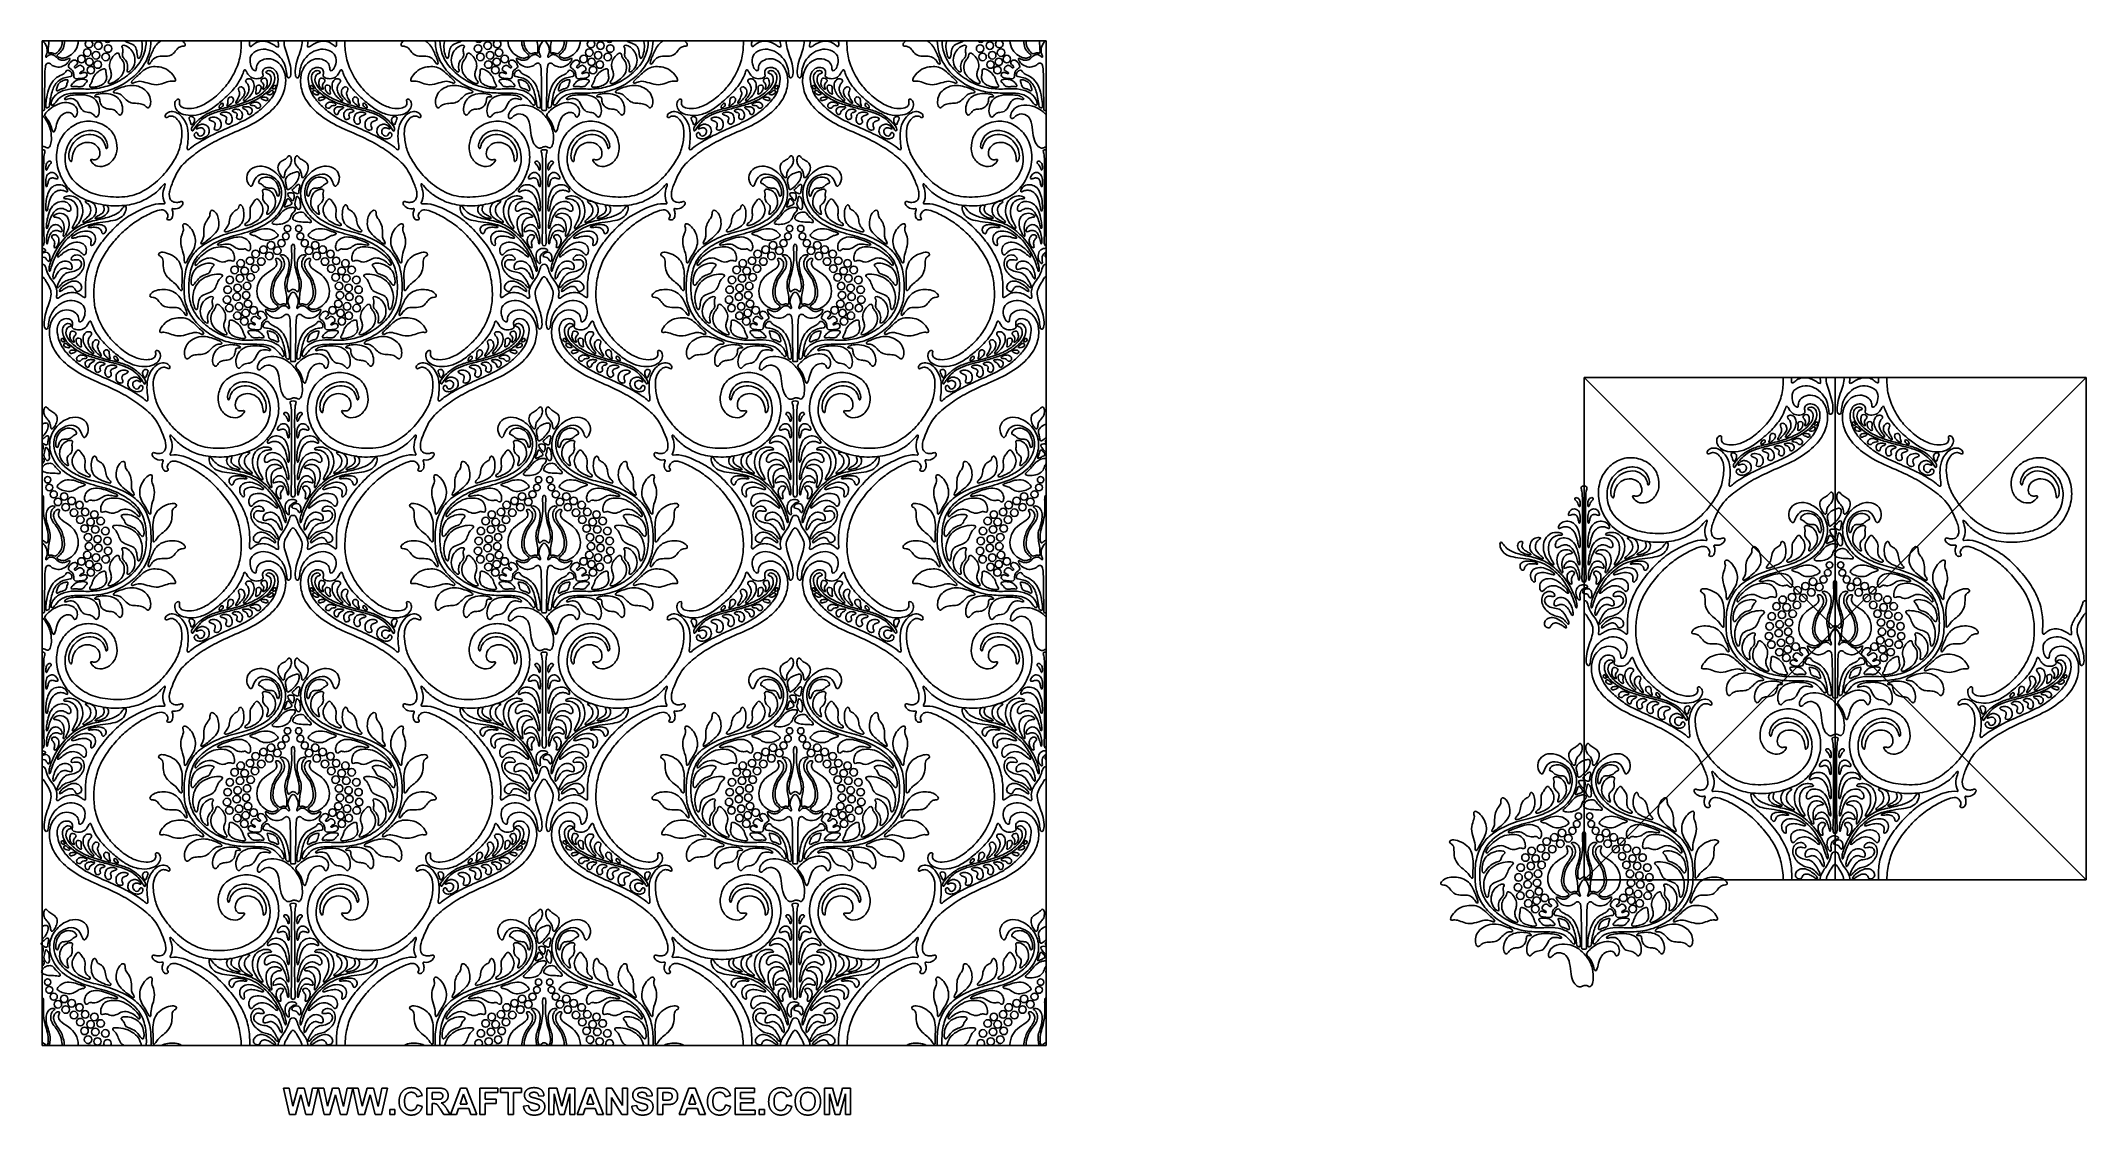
# Model space of a CAD drawing. Header units: millimetres. Extents: x 0 to 462, y -16 to 227.
import ezdxf

# ---------------------------------------------------------------- set-up
doc = ezdxf.new("R2010")
doc.units = ezdxf.units.MM
doc.header["$MEASUREMENT"] = 0
doc.layers.add('Layer 03', color=5, linetype='Continuous')

msp = doc.modelspace()

# ---------------------------------------------------------------- linework, layer by layer
at = {"layer": 'Layer 03'}
for p, q in [((0, 0), (0, 226.76)), ((0, 226.76), (226.76, 226.76)), ((226.76, 226.76), (226.76, 0)), ((348.2, 150.82), (461.58, 37.45)), ((461.58, 150.82), (348.2, 37.45)), ((348.2, 150.82), (348.2, 37.45)), ((348.2, 150.82), (461.58, 150.82)), ((404.89, 150.82), (404.89, 37.45)), ((461.58, 150.82), (461.58, 37.45)), ((461.58, 37.45), (348.2, 37.45)), ((226.76, 0), (0, 0)), ((55.86, -15.56), (54.53, -9.59)), ((54.53, -9.59), (55.78, -9.59)), ((55.78, -9.59), (56.62, -13.69)), ((56.62, -13.69), (57.75, -9.59)), ((58.43, -11.1), (57.21, -15.56)), ((57.75, -9.59), (59.21, -9.59)), ((59.58, -15.56), (58.43, -11.1)), ((59.21, -9.59), (60.25, -13.76)), ((60.25, -13.76), (61.09, -9.59)), ((62.34, -9.59), (61.03, -15.56)), ((61.09, -9.59), (62.34, -9.59)), ((63.68, -15.56), (62.34, -9.59)), ((62.34, -9.59), (63.6, -9.59)), ((63.6, -9.59), (64.43, -13.69)), ((64.43, -13.69), (65.56, -9.59)), ((66.25, -11.1), (65.02, -15.56)), ((65.56, -9.59), (67.03, -9.59)), ((67.39, -15.56), (66.25, -11.1)), ((67.03, -9.59), (68.06, -13.76)), ((68.06, -13.76), (68.9, -9.59)), ((70.16, -9.59), (68.84, -15.56)), ((68.9, -9.59), (70.16, -9.59)), ((71.49, -15.56), (70.16, -9.59)), ((70.16, -9.59), (71.41, -9.59)), ((71.41, -9.59), (72.25, -13.69)), ((72.25, -13.69), (73.38, -9.59)), ((74.06, -11.1), (72.83, -15.56)), ((73.38, -9.59), (74.84, -9.59)), ((75.21, -15.56), (74.06, -11.1)), ((74.84, -9.59), (75.88, -13.76)), ((75.88, -13.76), (76.72, -9.59)), ((77.97, -9.59), (76.66, -15.56)), ((76.72, -9.59), (77.97, -9.59)), ((85.82, -11.22), (84.67, -11.52)), ((84.71, -13.37), (85.86, -13.74)), ((86.86, -15.56), (86.86, -9.59)), ((86.86, -9.59), (89.38, -9.59)), ((89.01, -10.59), (88.08, -10.59)), ((88.08, -10.59), (88.08, -12.11)), ((88.08, -12.11), (88.96, -12.11)), ((88.32, -13.07), (88.08, -13.07)), ((88.08, -13.07), (88.08, -15.56)), ((92.27, -15.56), (94.46, -9.59)), ((95.17, -10.96), (94.4, -13.18)), ((94.4, -13.18), (95.98, -13.18)), ((94.46, -9.59), (95.87, -9.59)), ((95.98, -13.18), (95.17, -10.96)), ((95.87, -9.59), (98.16, -15.56)), ((98.86, -15.56), (98.86, -9.59)), ((98.86, -9.59), (102.93, -9.59)), ((102.93, -10.59), (100.08, -10.59)), ((100.08, -10.59), (100.08, -12.04)), ((100.08, -12.04), (102.56, -12.04)), ((102.56, -13.04), (100.08, -13.04)), ((100.08, -13.04), (100.08, -15.56)), ((102.56, -12.04), (102.56, -13.04)), ((102.93, -9.59), (102.93, -10.59)), ((103.53, -10.59), (103.53, -9.59)), ((103.53, -9.59), (108.23, -9.59)), ((105.27, -10.59), (103.53, -10.59)), ((105.27, -15.56), (105.27, -10.59)), ((108.23, -10.59), (106.49, -10.59)), ((106.49, -10.59), (106.49, -15.56)), ((108.23, -9.59), (108.23, -10.59)), ((108.71, -13.63), (109.86, -13.52)), ((113.34, -11.33), (112.16, -11.37)), ((114.45, -15.56), (114.45, -9.59)), ((114.45, -9.59), (116.28, -9.59)), ((115.62, -10.86), (115.6, -15.56)), ((116.85, -15.56), (115.62, -10.86)), ((116.28, -9.59), (117.4, -13.66)), ((117.4, -13.66), (118.53, -9.59)), ((119.17, -10.86), (117.93, -15.56)), ((118.53, -9.59), (120.34, -9.59)), ((119.19, -15.56), (119.17, -10.86)), ((120.34, -9.59), (120.34, -15.56)), ((120.86, -15.56), (123.05, -9.59)), ((123.77, -10.96), (122.99, -13.18)), ((122.99, -13.18), (124.58, -13.18)), ((123.05, -9.59), (124.46, -9.59)), ((124.58, -13.18), (123.77, -10.96)), ((124.46, -9.59), (126.75, -15.56)), ((127.45, -15.56), (127.45, -9.59)), ((127.45, -9.59), (128.65, -9.59)), ((130.96, -15.56), (128.6, -11.71)), ((128.6, -11.71), (128.6, -15.56)), ((128.65, -9.59), (131.05, -13.5)), ((131.05, -13.5), (131.05, -9.59)), ((131.05, -9.59), (132.19, -9.59)), ((132.19, -9.59), (132.19, -15.56)), ((133.16, -13.63), (134.3, -13.52)), ((137.79, -11.33), (136.6, -11.37)), ((138.97, -15.56), (138.97, -9.59)), ((138.97, -9.59), (140.9, -9.59)), ((140.19, -10.59), (140.19, -12.3)), ((140.77, -10.59), (140.19, -10.59)), ((140.19, -12.3), (140.85, -12.3)), ((140.97, -13.3), (140.19, -13.3)), ((140.19, -13.3), (140.19, -15.56)), ((143.9, -15.56), (146.09, -9.59)), ((146.8, -10.96), (146.03, -13.18)), ((146.03, -13.18), (147.61, -13.18)), ((146.09, -9.59), (147.49, -9.59)), ((147.61, -13.18), (146.8, -10.96)), ((147.49, -9.59), (149.79, -15.56)), ((155.45, -11.22), (154.3, -11.52)), ((154.34, -13.37), (155.49, -13.74)), ((156.49, -15.56), (156.49, -9.59)), ((156.49, -9.59), (160.9, -9.59)), ((160.9, -10.59), (157.71, -10.59)), ((157.71, -10.59), (157.71, -11.93)), ((157.71, -11.93), (160.67, -11.93)), ((160.67, -12.93), (157.71, -12.93)), ((157.71, -12.93), (157.71, -14.56)), ((160.67, -11.93), (160.67, -12.93)), ((160.9, -9.59), (160.9, -10.59)), ((169.27, -11.22), (168.12, -11.52)), ((168.16, -13.37), (169.3, -13.74)), ((176.67, -15.56), (176.67, -9.59)), ((176.67, -9.59), (178.5, -9.59)), ((177.84, -10.86), (177.82, -15.56)), ((179.07, -15.56), (177.84, -10.86)), ((178.5, -9.59), (179.62, -13.66)), ((179.62, -13.66), (180.75, -9.59)), ((181.4, -10.86), (180.15, -15.56)), ((180.75, -9.59), (182.56, -9.59)), ((181.42, -15.56), (181.4, -10.86)), ((182.56, -9.59), (182.56, -15.56)), ((57.21, -15.56), (55.86, -15.56)), ((61.03, -15.56), (59.58, -15.56)), ((65.02, -15.56), (63.68, -15.56)), ((68.84, -15.56), (67.39, -15.56)), ((72.83, -15.56), (71.49, -15.56)), ((76.66, -15.56), (75.21, -15.56)), ((78.53, -15.56), (78.53, -14.41)), ((78.53, -14.41), (79.67, -14.41)), ((79.67, -15.56), (78.53, -15.56)), ((79.67, -14.41), (79.67, -15.56)), ((88.08, -15.56), (86.86, -15.56)), ((90.76, -15.56), (89.91, -14.26)), ((92.19, -15.56), (90.76, -15.56)), ((91.47, -14.39), (92.19, -15.56)), ((93.58, -15.56), (92.27, -15.56)), ((94.05, -14.18), (93.58, -15.56)), ((96.35, -14.18), (94.05, -14.18)), ((96.85, -15.56), (96.35, -14.18)), ((98.16, -15.56), (96.85, -15.56)), ((100.08, -15.56), (98.86, -15.56)), ((106.49, -15.56), (105.27, -15.56)), ((115.6, -15.56), (114.45, -15.56)), ((117.93, -15.56), (116.85, -15.56)), ((120.34, -15.56), (119.19, -15.56)), ((122.17, -15.56), (120.86, -15.56)), ((122.65, -14.18), (122.17, -15.56)), ((124.94, -14.18), (122.65, -14.18)), ((125.44, -15.56), (124.94, -14.18)), ((126.75, -15.56), (125.44, -15.56)), ((128.6, -15.56), (127.45, -15.56)), ((132.19, -15.56), (130.96, -15.56)), ((140.19, -15.56), (138.97, -15.56)), ((145.21, -15.56), (143.9, -15.56)), ((145.68, -14.18), (145.21, -15.56)), ((147.98, -14.18), (145.68, -14.18)), ((148.48, -15.56), (147.98, -14.18)), ((149.79, -15.56), (148.48, -15.56)), ((161.01, -15.56), (156.49, -15.56)), ((157.71, -14.56), (161.01, -14.56)), ((161.01, -14.56), (161.01, -15.56)), ((161.97, -15.56), (161.97, -14.41)), ((161.97, -14.41), (163.12, -14.41)), ((163.12, -15.56), (161.97, -15.56)), ((163.12, -14.41), (163.12, -15.56)), ((177.82, -15.56), (176.67, -15.56)), ((180.15, -15.56), (179.07, -15.56)), ((182.56, -15.56), (181.42, -15.56))]:
    msp.add_line(p, q, dxfattribs=at)
for centre, radius in [((12.73, 225.71), 0.852), ((100.65, 225.71), 0.852), ((126.11, 225.71), 0.852), ((214.03, 225.71), 0.852), ((8.9, 222.66), 0.852), ((10.2, 224.11), 0.852), ((10.7, 222.04), 0.852), ((12.2, 223.53), 0.852), ((12.58, 221.43), 0.852), ((14.37, 223.15), 0.852), ((14.92, 225.04), 0.852), ((98.46, 225.04), 0.852), ((99, 223.15), 0.852), ((100.8, 221.43), 0.852), ((101.18, 223.53), 0.852), ((102.68, 222.04), 0.852), ((103.18, 224.11), 0.852), ((104.48, 222.66), 0.852), ((122.28, 222.66), 0.852), ((123.58, 224.11), 0.852), ((124.07, 222.04), 0.852), ((125.58, 223.53), 0.852), ((125.96, 221.43), 0.852), ((127.75, 223.15), 0.852), ((128.3, 225.04), 0.852), ((211.83, 225.04), 0.852), ((212.38, 223.15), 0.852), ((214.18, 221.43), 0.852), ((214.56, 223.53), 0.852), ((216.06, 222.04), 0.852), ((216.55, 224.11), 0.852), ((217.86, 222.66), 0.852), ((11.01, 220.17), 0.852), ((102.37, 220.17), 0.852), ((124.39, 220.17), 0.852), ((215.75, 220.17), 0.852), ((55.43, 184.41), 0.724), ((57.95, 184.41), 0.724), ((168.81, 184.41), 0.724), ((171.33, 184.41), 0.724), ((50, 179.64), 0.852), ((51.7, 180.63), 0.852), ((53.12, 179.42), 0.852), ((54.06, 181.12), 0.809), ((55.05, 182.66), 0.767), ((58.33, 182.66), 0.767), ((59.32, 181.12), 0.809), ((60.26, 179.42), 0.852), ((61.68, 180.63), 0.852), ((63.38, 179.64), 0.852), ((163.38, 179.64), 0.852), ((165.08, 180.63), 0.852), ((166.5, 179.42), 0.852), ((167.44, 181.12), 0.809), ((168.43, 182.66), 0.767), ((171.71, 182.66), 0.767), ((172.69, 181.12), 0.809), ((173.63, 179.42), 0.852), ((175.06, 180.63), 0.852), ((176.75, 179.64), 0.852), ((43.47, 175.08), 0.852), ((44.87, 176.56), 0.852), ((45.74, 174.86), 0.852), ((46.96, 177.13), 0.852), ((48.07, 175.38), 0.852), ((48.23, 178.69), 0.852), ((49.5, 176.97), 0.852), ((51.34, 178.22), 0.852), ((62.04, 178.22), 0.852), ((63.88, 176.97), 0.852), ((65.14, 178.69), 0.852), ((65.31, 175.38), 0.852), ((66.42, 177.13), 0.852), ((67.64, 174.86), 0.852), ((68.51, 176.56), 0.852), ((69.91, 175.08), 0.852), ((156.85, 175.08), 0.852), ((158.24, 176.56), 0.852), ((159.12, 174.86), 0.852), ((160.34, 177.13), 0.852), ((161.45, 175.38), 0.852), ((161.61, 178.69), 0.852), ((162.88, 176.97), 0.852), ((164.71, 178.22), 0.852), ((175.42, 178.22), 0.852), ((177.26, 176.97), 0.852), ((178.52, 178.69), 0.852), ((178.69, 175.38), 0.852), ((179.8, 177.13), 0.852), ((181.01, 174.86), 0.852), ((181.89, 176.56), 0.852), ((183.29, 175.08), 0.852), ((41.91, 170.59), 0.852), ((42.4, 172.82), 0.852), ((44.17, 171), 0.852), ((44.68, 173.18), 0.852), ((46.31, 171.43), 0.852), ((47.1, 173.41), 0.852), ((66.28, 173.41), 0.852), ((67.07, 171.43), 0.852), ((68.7, 173.18), 0.852), ((69.21, 171), 0.852), ((70.97, 172.82), 0.852), ((71.47, 170.59), 0.852), ((155.29, 170.59), 0.852), ((155.78, 172.82), 0.852), ((157.55, 171), 0.852), ((158.06, 173.18), 0.852), ((159.69, 171.43), 0.852), ((160.48, 173.41), 0.852), ((179.66, 173.41), 0.852), ((180.45, 171.43), 0.852), ((182.08, 173.18), 0.852), ((182.59, 171), 0.852), ((184.35, 172.82), 0.852), ((184.85, 170.59), 0.852), ((41.77, 168.35), 0.852), ((42.31, 166.46), 0.852), ((43.96, 169.02), 0.852), ((44.49, 166.84), 0.852), ((46.09, 169.36), 0.852), ((46.49, 167.42), 0.852), ((47.79, 165.97), 0.852), ((65.59, 165.97), 0.852), ((66.89, 167.42), 0.852), ((67.28, 169.36), 0.852), ((68.89, 166.84), 0.852), ((69.42, 169.02), 0.852), ((71.06, 166.46), 0.852), ((71.61, 168.35), 0.852), ((155.15, 168.35), 0.852), ((155.69, 166.46), 0.852), ((157.34, 169.02), 0.852), ((157.87, 166.84), 0.852), ((159.47, 169.36), 0.852), ((159.87, 167.42), 0.852), ((161.17, 165.97), 0.852), ((178.96, 165.97), 0.852), ((180.27, 167.42), 0.852), ((180.66, 169.36), 0.852), ((182.27, 166.84), 0.852), ((182.8, 169.02), 0.852), ((184.44, 166.46), 0.852), ((184.99, 168.35), 0.852), ((44.11, 164.74), 0.852), ((45.68, 163.48), 0.852), ((45.99, 165.35), 0.852), ((67.39, 165.35), 0.852), ((67.7, 163.48), 0.852), ((69.27, 164.74), 0.852), ((157.49, 164.74), 0.852), ((159.06, 163.48), 0.852), ((159.37, 165.35), 0.852), ((180.76, 165.35), 0.852), ((181.08, 163.48), 0.852), ((182.65, 164.74), 0.852), ((1.26, 127.72), 0.724), ((1.64, 125.97), 0.767), ((2.63, 124.43), 0.809), ((4.99, 123.94), 0.852), ((108.39, 123.94), 0.852), ((110.75, 124.43), 0.809), ((111.74, 125.97), 0.767), ((112.12, 127.72), 0.724), ((114.64, 127.72), 0.724), ((115.02, 125.97), 0.767), ((116.01, 124.43), 0.809), ((118.37, 123.94), 0.852), ((221.77, 123.94), 0.852), ((224.13, 124.43), 0.809), ((225.12, 125.97), 0.767), ((225.49, 127.72), 0.724), ((3.57, 122.73), 0.852), ((5.35, 121.53), 0.852), ((6.69, 122.95), 0.852), ((7.19, 120.28), 0.852), ((8.45, 122), 0.852), ((9.73, 120.44), 0.852), ((11.82, 119.87), 0.852), ((101.56, 119.87), 0.852), ((103.65, 120.44), 0.852), ((104.92, 122), 0.852), ((106.19, 120.28), 0.852), ((106.69, 122.95), 0.852), ((108.02, 121.53), 0.852), ((109.81, 122.73), 0.852), ((116.95, 122.73), 0.852), ((118.73, 121.53), 0.852), ((120.07, 122.95), 0.852), ((120.57, 120.28), 0.852), ((121.83, 122), 0.852), ((123.11, 120.44), 0.852), ((125.2, 119.87), 0.852), ((214.93, 119.87), 0.852), ((217.03, 120.44), 0.852), ((218.3, 122), 0.852), ((219.57, 120.28), 0.852), ((220.07, 122.95), 0.852), ((221.4, 121.53), 0.852), ((223.19, 122.73), 0.852), ((8.62, 118.69), 0.852), ((9.59, 116.72), 0.852), ((10.38, 114.74), 0.852), ((10.95, 118.17), 0.852), ((12.01, 116.49), 0.852), ((13.22, 118.39), 0.852), ((14.29, 116.14), 0.852), ((99.09, 116.14), 0.852), ((100.16, 118.39), 0.852), ((101.37, 116.49), 0.852), ((102.43, 118.17), 0.852), ((103, 114.74), 0.852), ((103.79, 116.72), 0.852), ((104.76, 118.69), 0.852), ((122, 118.69), 0.852), ((122.97, 116.72), 0.852), ((123.76, 114.74), 0.852), ((124.32, 118.17), 0.852), ((125.39, 116.49), 0.852), ((126.6, 118.39), 0.852), ((127.66, 116.14), 0.852), ((212.47, 116.14), 0.852), ((213.54, 118.39), 0.852), ((214.75, 116.49), 0.852), ((215.81, 118.17), 0.852), ((216.38, 114.74), 0.852), ((217.17, 116.72), 0.852), ((218.14, 118.69), 0.852), ((10.2, 110.73), 0.852), ((10.59, 112.67), 0.852), ((12.2, 110.15), 0.852), ((12.52, 114.31), 0.852), ((12.73, 112.33), 0.852), ((14.78, 113.9), 0.852), ((14.92, 111.66), 0.852), ((98.46, 111.66), 0.852), ((98.6, 113.9), 0.852), ((100.65, 112.33), 0.852), ((100.86, 114.31), 0.852), ((101.18, 110.15), 0.852), ((102.78, 112.67), 0.852), ((103.18, 110.73), 0.852), ((123.58, 110.73), 0.852), ((123.97, 112.67), 0.852), ((125.58, 110.15), 0.852), ((125.9, 114.31), 0.852), ((126.11, 112.33), 0.852), ((128.16, 113.9), 0.852), ((128.3, 111.66), 0.852), ((211.83, 111.66), 0.852), ((211.98, 113.9), 0.852), ((214.03, 112.33), 0.852), ((214.24, 114.31), 0.852), ((214.56, 110.15), 0.852), ((216.16, 112.67), 0.852), ((216.55, 110.73), 0.852), ((8.9, 109.28), 0.852), ((10.7, 108.66), 0.852), ((11.01, 106.79), 0.852), ((12.58, 108.05), 0.852), ((14.37, 109.77), 0.852), ((99, 109.77), 0.852), ((100.8, 108.05), 0.852), ((102.37, 106.79), 0.852), ((102.68, 108.66), 0.852), ((104.48, 109.28), 0.852), ((122.28, 109.28), 0.852), ((124.07, 108.66), 0.852), ((124.39, 106.79), 0.852), ((125.96, 108.05), 0.852), ((127.75, 109.77), 0.852), ((212.38, 109.77), 0.852), ((214.18, 108.05), 0.852), ((215.75, 106.79), 0.852), ((216.06, 108.66), 0.852), ((217.86, 109.28), 0.852), ((403.25, 106.73), 0.767), ((403.63, 108.48), 0.724), ((406.16, 108.48), 0.724), ((406.53, 106.73), 0.767), ((395.17, 101.2), 0.852), ((396.44, 102.76), 0.852), ((397.71, 101.04), 0.852), ((398.21, 103.7), 0.852), ((399.54, 102.29), 0.852), ((399.9, 104.7), 0.852), ((401.33, 103.49), 0.852), ((402.27, 105.19), 0.809), ((407.52, 105.19), 0.809), ((408.46, 103.49), 0.852), ((409.88, 104.7), 0.852), ((410.25, 102.29), 0.852), ((411.58, 103.7), 0.852), ((412.08, 101.04), 0.852), ((413.35, 102.76), 0.852), ((414.62, 101.2), 0.852), ((390.61, 96.89), 0.852), ((391.67, 99.14), 0.852), ((392.88, 97.25), 0.852), ((393.07, 100.63), 0.852), ((393.95, 98.93), 0.852), ((395.3, 97.48), 0.852), ((396.27, 99.45), 0.852), ((413.51, 99.45), 0.852), ((414.48, 97.48), 0.852), ((415.84, 98.93), 0.852), ((416.72, 100.63), 0.852), ((416.9, 97.25), 0.852), ((418.11, 99.14), 0.852), ((419.18, 96.89), 0.852), ((389.97, 92.42), 0.852), ((390.11, 94.66), 0.852), ((392.16, 93.09), 0.852), ((392.38, 95.07), 0.852), ((394.3, 93.43), 0.852), ((394.51, 95.5), 0.852), ((415.27, 95.5), 0.852), ((415.49, 93.43), 0.852), ((417.41, 95.07), 0.852), ((417.63, 93.09), 0.852), ((419.67, 94.66), 0.852), ((419.82, 92.42), 0.852), ((390.52, 90.53), 0.852), ((392.31, 88.81), 0.852), ((392.69, 90.91), 0.852), ((393.88, 87.55), 0.852), ((394.2, 89.42), 0.852), ((394.69, 91.49), 0.852), ((396, 90.04), 0.852), ((413.79, 90.04), 0.852), ((415.1, 91.49), 0.852), ((415.59, 89.42), 0.852), ((415.9, 87.55), 0.852), ((417.09, 90.91), 0.852), ((417.47, 88.81), 0.852), ((419.27, 90.53), 0.852), ((55.05, 69.28), 0.767), ((55.43, 71.03), 0.724), ((57.95, 71.03), 0.724), ((58.33, 69.28), 0.767), ((168.43, 69.28), 0.767), ((168.81, 71.03), 0.724), ((171.33, 71.03), 0.724), ((171.71, 69.28), 0.767), ((48.23, 65.31), 0.852), ((50, 66.26), 0.852), ((51.34, 64.84), 0.852), ((51.7, 67.25), 0.852), ((53.12, 66.04), 0.852), ((54.06, 67.75), 0.809), ((59.32, 67.75), 0.809), ((60.26, 66.04), 0.852), ((61.68, 67.25), 0.852), ((62.04, 64.84), 0.852), ((63.38, 66.26), 0.852), ((65.14, 65.31), 0.852), ((161.61, 65.31), 0.852), ((163.38, 66.26), 0.852), ((164.71, 64.84), 0.852), ((165.08, 67.25), 0.852), ((166.5, 66.04), 0.852), ((167.44, 67.75), 0.809), ((172.69, 67.75), 0.809), ((173.63, 66.04), 0.852), ((175.06, 67.25), 0.852), ((175.42, 64.84), 0.852), ((176.75, 66.26), 0.852), ((178.52, 65.31), 0.852), ((42.4, 59.45), 0.852), ((43.47, 61.7), 0.852), ((44.68, 59.8), 0.852), ((44.87, 63.18), 0.852), ((45.74, 61.49), 0.852), ((46.96, 63.75), 0.852), ((47.1, 60.03), 0.852), ((48.07, 62), 0.852), ((49.5, 63.59), 0.852), ((63.88, 63.59), 0.852), ((65.31, 62), 0.852), ((66.28, 60.03), 0.852), ((66.42, 63.75), 0.852), ((67.64, 61.49), 0.852), ((68.51, 63.18), 0.852), ((68.7, 59.8), 0.852), ((69.91, 61.7), 0.852), ((70.97, 59.45), 0.852), ((155.78, 59.45), 0.852), ((156.85, 61.7), 0.852), ((158.06, 59.8), 0.852), ((158.24, 63.18), 0.852), ((159.12, 61.49), 0.852), ((160.34, 63.75), 0.852), ((160.48, 60.03), 0.852), ((161.45, 62), 0.852), ((162.88, 63.59), 0.852), ((177.26, 63.59), 0.852), ((178.69, 62), 0.852), ((179.66, 60.03), 0.852), ((179.8, 63.75), 0.852), ((181.01, 61.49), 0.852), ((181.89, 63.18), 0.852), ((182.08, 59.8), 0.852), ((183.29, 61.7), 0.852), ((184.35, 59.45), 0.852), ((41.77, 54.97), 0.852), ((41.91, 57.21), 0.852), ((43.96, 55.64), 0.852), ((44.17, 57.62), 0.852), ((46.09, 55.98), 0.852), ((46.31, 58.05), 0.852), ((67.07, 58.05), 0.852), ((67.28, 55.98), 0.852), ((69.21, 57.62), 0.852), ((69.42, 55.64), 0.852), ((71.47, 57.21), 0.852), ((71.61, 54.97), 0.852), ((155.15, 54.97), 0.852), ((155.29, 57.21), 0.852), ((157.34, 55.64), 0.852), ((157.55, 57.62), 0.852), ((159.47, 55.98), 0.852), ((159.69, 58.05), 0.852), ((180.45, 58.05), 0.852), ((180.66, 55.98), 0.852), ((182.59, 57.62), 0.852), ((182.8, 55.64), 0.852), ((184.85, 57.21), 0.852), ((184.99, 54.97), 0.852), ((42.31, 53.08), 0.852), ((44.11, 51.36), 0.852), ((44.49, 53.46), 0.852), ((45.68, 50.1), 0.852), ((45.99, 51.97), 0.852), ((46.49, 54.04), 0.852), ((47.79, 52.6), 0.852), ((65.59, 52.6), 0.852), ((66.89, 54.04), 0.852), ((67.39, 51.97), 0.852), ((67.7, 50.1), 0.852), ((68.89, 53.46), 0.852), ((69.27, 51.36), 0.852), ((71.06, 53.08), 0.852), ((155.69, 53.08), 0.852), ((157.49, 51.36), 0.852), ((157.87, 53.46), 0.852), ((159.06, 50.1), 0.852), ((159.37, 51.97), 0.852), ((159.87, 54.04), 0.852), ((161.17, 52.6), 0.852), ((178.96, 52.6), 0.852), ((180.27, 54.04), 0.852), ((180.76, 51.97), 0.852), ((181.08, 50.1), 0.852), ((182.27, 53.46), 0.852), ((182.65, 51.36), 0.852), ((184.44, 53.08), 0.852), ((346.57, 50.04), 0.767), ((346.94, 51.79), 0.724), ((349.47, 51.79), 0.724), ((349.84, 50.04), 0.767), ((339.75, 46.07), 0.852), ((341.52, 47.01), 0.852), ((342.85, 45.6), 0.852), ((343.21, 48.01), 0.852), ((344.64, 46.8), 0.852), ((345.58, 48.5), 0.809), ((350.83, 48.5), 0.809), ((351.77, 46.8), 0.852), ((353.19, 48.01), 0.852), ((353.56, 45.6), 0.852), ((354.89, 47.01), 0.852), ((356.66, 46.07), 0.852), ((334.98, 42.46), 0.852), ((336.38, 43.94), 0.852), ((337.26, 42.24), 0.852), ((338.48, 44.51), 0.852), ((338.61, 40.79), 0.852), ((339.58, 42.76), 0.852), ((341.02, 44.35), 0.852), ((355.39, 44.35), 0.852), ((356.82, 42.76), 0.852), ((357.79, 40.79), 0.852), ((357.93, 44.51), 0.852), ((359.15, 42.24), 0.852), ((360.03, 43.94), 0.852), ((361.42, 42.46), 0.852), ((333.42, 37.97), 0.852), ((333.92, 40.2), 0.852), ((335.47, 36.4), 0.852), ((335.69, 38.38), 0.852), ((336.19, 40.56), 0.852), ((337.61, 36.74), 0.852), ((337.82, 38.81), 0.852), ((358.58, 38.81), 0.852), ((358.8, 36.74), 0.852), ((360.21, 40.56), 0.852), ((360.72, 38.38), 0.852), ((360.94, 36.4), 0.852), ((362.49, 40.2), 0.852), ((362.98, 37.97), 0.852), ((333.28, 35.73), 0.852), ((333.83, 33.84), 0.852), ((335.62, 32.12), 0.852), ((336, 34.22), 0.852), ((337.51, 32.73), 0.852), ((338, 34.8), 0.852), ((339.31, 33.35), 0.852), ((357.1, 33.35), 0.852), ((358.41, 34.8), 0.852), ((358.9, 32.73), 0.852), ((360.41, 34.22), 0.852), ((360.79, 32.12), 0.852), ((362.58, 33.84), 0.852), ((363.13, 35.73), 0.852), ((337.2, 30.86), 0.852), ((359.21, 30.86), 0.852), ((1.26, 14.34), 0.724), ((112.12, 14.34), 0.724), ((114.64, 14.34), 0.724), ((225.49, 14.34), 0.724), ((1.64, 12.59), 0.767), ((2.63, 11.06), 0.809), ((3.57, 9.35), 0.852), ((4.99, 10.56), 0.852), ((6.69, 9.57), 0.852), ((8.45, 8.62), 0.852), ((104.92, 8.62), 0.852), ((106.69, 9.57), 0.852), ((108.39, 10.56), 0.852), ((109.81, 9.35), 0.852), ((110.75, 11.06), 0.809), ((111.74, 12.59), 0.767), ((115.02, 12.59), 0.767), ((116.01, 11.06), 0.809), ((116.95, 9.35), 0.852), ((118.37, 10.56), 0.852), ((120.07, 9.57), 0.852), ((121.83, 8.62), 0.852), ((218.3, 8.62), 0.852), ((220.07, 9.57), 0.852), ((221.77, 10.56), 0.852), ((223.19, 9.35), 0.852), ((224.13, 11.06), 0.809), ((225.12, 12.59), 0.767), ((5.35, 8.15), 0.852), ((7.19, 6.9), 0.852), ((8.62, 5.31), 0.852), ((9.73, 7.06), 0.852), ((10.95, 4.8), 0.852), ((11.82, 6.49), 0.852), ((13.22, 5.01), 0.852), ((100.16, 5.01), 0.852), ((101.56, 6.49), 0.852), ((102.43, 4.8), 0.852), ((103.65, 7.06), 0.852), ((104.76, 5.31), 0.852), ((106.19, 6.9), 0.852), ((108.02, 8.15), 0.852), ((118.73, 8.15), 0.852), ((120.57, 6.9), 0.852), ((122, 5.31), 0.852), ((123.11, 7.06), 0.852), ((124.32, 4.8), 0.852), ((125.2, 6.49), 0.852), ((126.6, 5.01), 0.852), ((213.54, 5.01), 0.852), ((214.93, 6.49), 0.852), ((215.81, 4.8), 0.852), ((217.03, 7.06), 0.852), ((218.14, 5.31), 0.852), ((219.57, 6.9), 0.852), ((221.4, 8.15), 0.852), ((9.59, 3.34), 0.852), ((10.38, 1.36), 0.852), ((12.01, 3.11), 0.852), ((12.52, 0.94), 0.852), ((14.29, 2.76), 0.852), ((99.09, 2.76), 0.852), ((100.86, 0.94), 0.852), ((101.37, 3.11), 0.852), ((103, 1.36), 0.852), ((103.79, 3.34), 0.852), ((122.97, 3.34), 0.852), ((123.76, 1.36), 0.852), ((125.39, 3.11), 0.852), ((125.9, 0.94), 0.852), ((127.66, 2.76), 0.852), ((212.47, 2.76), 0.852), ((214.24, 0.94), 0.852), ((214.75, 3.11), 0.852), ((216.38, 1.36), 0.852), ((217.17, 3.34), 0.852)]:
    msp.add_circle(centre, radius, dxfattribs=at)
for centre, radius, start, end in [((10.59, 226.05), 0.852, 123.6397, 56.3603), ((14.78, 227.28), 0.852, 218.1061, 321.8939), ((98.6, 227.28), 0.852, 218.1061, 321.8939), ((102.78, 226.05), 0.852, 123.6397, 56.3603), ((123.97, 226.05), 0.852, 123.6397, 56.3603), ((128.16, 227.28), 0.852, 218.1061, 321.8939), ((211.98, 227.28), 0.852, 218.1061, 321.8939), ((216.16, 226.05), 0.852, 123.6397, 56.3603), ((27.58, 190.15), 0.187, 259.0032, 29.5726), ((85.8, 190.15), 0.187, 150.4274, 280.9968), ((140.96, 190.15), 0.187, 259.0032, 29.5726), ((199.18, 190.15), 0.187, 150.4274, 280.9968), ((29.52, 188.73), 0.187, 77.1566, 206.2828), ((83.86, 188.73), 0.187, 333.7172, 102.8434), ((142.89, 188.73), 0.187, 77.1566, 206.2828), ((197.24, 188.73), 0.187, 333.7172, 102.8434), ((27.17, 132.04), 0.187, 333.7172, 102.8434), ((29.11, 133.46), 0.187, 150.4274, 280.9968), ((84.27, 133.46), 0.187, 259.0032, 29.5726), ((86.21, 132.04), 0.187, 77.1566, 206.2828), ((140.55, 132.04), 0.187, 333.7172, 102.8434), ((142.49, 133.46), 0.187, 150.4274, 280.9968), ((197.65, 133.46), 0.187, 259.0032, 29.5726), ((199.58, 132.04), 0.187, 77.1566, 206.2828), ((375.78, 114.21), 0.187, 259.0032, 29.5726), ((377.72, 112.8), 0.187, 77.1566, 206.2828), ((432.07, 112.8), 0.187, 333.7172, 102.8434), ((434, 114.21), 0.187, 150.4274, 280.9968), ((27.58, 76.77), 0.187, 259.0032, 29.5726), ((29.52, 75.35), 0.187, 77.1566, 206.2828), ((83.86, 75.35), 0.187, 333.7172, 102.8434), ((85.8, 76.77), 0.187, 150.4274, 280.9968), ((140.96, 76.77), 0.187, 259.0032, 29.5726), ((142.89, 75.35), 0.187, 77.1566, 206.2828), ((197.24, 75.35), 0.187, 333.7172, 102.8434), ((199.18, 76.77), 0.187, 150.4274, 280.9968), ((375.38, 56.11), 0.187, 333.7172, 102.8434), ((377.31, 57.53), 0.187, 150.4274, 280.9968), ((432.47, 57.53), 0.187, 259.0032, 29.5726), ((434.41, 56.11), 0.187, 77.1566, 206.2828), ((27.17, 18.66), 0.187, 333.7172, 102.8434), ((29.11, 20.08), 0.187, 150.4274, 280.9968), ((84.27, 20.08), 0.187, 259.0032, 29.5726), ((86.21, 18.66), 0.187, 77.1566, 206.2828), ((140.55, 18.66), 0.187, 333.7172, 102.8434), ((142.49, 20.08), 0.187, 150.4274, 280.9968), ((197.65, 20.08), 0.187, 259.0032, 29.5726), ((199.58, 18.66), 0.187, 77.1566, 206.2828), ((10.59, -0.71), 0.852, 56.3603, 123.6397), ((14.78, 0.53), 0.852, 321.8939, 218.1061), ((98.6, 0.53), 0.852, 321.8939, 218.1061), ((102.78, -0.71), 0.852, 56.3603, 123.6397), ((123.97, -0.71), 0.852, 56.3603, 123.6397), ((128.16, 0.53), 0.852, 321.8939, 218.1061), ((211.98, 0.53), 0.852, 321.8939, 218.1061), ((216.16, -0.71), 0.852, 56.3603, 123.6397)]:
    msp.add_arc(centre, radius, start, end, dxfattribs=at)
for points, degree in [([(0, 226.76), (0.33, 226.75), (0.82, 225.94), (1.16, 225.15), (1.23, 224.18), (0.75, 223.25), (0.85, 222.99), (1.19, 223.16), (1.46, 223.65), (2.37, 223.71), (3.07, 223.33), (3.76, 222.47), (4.92, 222.29), (5.74, 222.69), (6.33, 222.99), (6.23, 222.4), (5.72, 221.62), (4.28, 220.75), (2.89, 220.92), (2.08, 221.35), (1.66, 221.85), (0.94, 221.68), (0.65, 220.8), (0.61, 217.76), (0.55, 213.09), (0.58, 211.27), (0.5, 211.11), (0.25, 211.07), (0, 211.07)], 3), ([(113.38, 211.07), (113.13, 211.07), (112.88, 211.11), (112.8, 211.27), (112.83, 213.09), (112.77, 217.76), (112.73, 220.8), (112.44, 221.68), (111.72, 221.85), (111.3, 221.35), (110.49, 220.92), (109.1, 220.75), (107.66, 221.62), (107.15, 222.4), (107.05, 222.99), (107.64, 222.69), (108.46, 222.29), (109.62, 222.47), (110.31, 223.33), (111.01, 223.71), (111.92, 223.65), (112.19, 223.16), (112.53, 222.99), (112.63, 223.25), (112.15, 224.18), (112.22, 225.15), (112.56, 225.94), (113.05, 226.75), (113.38, 226.76)], 3), ([(113.38, 226.76), (113.71, 226.75), (114.2, 225.94), (114.54, 225.15), (114.61, 224.18), (114.13, 223.25), (114.23, 222.99), (114.57, 223.16), (114.83, 223.65), (115.75, 223.71), (116.45, 223.33), (117.13, 222.47), (118.3, 222.29), (119.12, 222.69), (119.7, 222.99), (119.61, 222.4), (119.1, 221.62), (117.66, 220.75), (116.27, 220.92), (115.45, 221.35), (115.04, 221.85), (114.31, 221.68), (114.03, 220.8), (113.99, 217.76), (113.93, 213.09), (113.95, 211.27), (113.88, 211.11), (113.63, 211.07), (113.38, 211.07)], 3), ([(226.76, 211.07), (226.51, 211.07), (226.25, 211.11), (226.18, 211.27), (226.2, 213.09), (226.14, 217.76), (226.11, 220.8), (225.82, 221.68), (225.1, 221.85), (224.68, 221.35), (223.86, 220.92), (222.48, 220.75), (221.04, 221.62), (220.53, 222.4), (220.43, 222.99), (221.02, 222.69), (221.84, 222.29), (223, 222.47), (223.69, 223.33), (224.39, 223.71), (225.3, 223.65), (225.57, 223.16), (225.91, 222.99), (226.01, 223.25), (225.53, 224.18), (225.6, 225.15), (225.94, 225.94), (226.43, 226.75), (226.76, 226.76)], 3), ([(7.15, 218.86), (7.14, 219.06), (7.16, 219.6), (6.79, 220.26), (6.18, 220.58), (5.85, 220.9), (6.09, 221.54), (6.71, 222.33), (7.3, 222.48), (7.84, 222.33), (8.02, 221.97), (7.95, 221.43), (7.34, 221.06), (7.29, 220.75), (7.59, 220.63), (8.03, 220.96), (8.37, 221.31), (8.92, 221.22), (9.38, 220.84), (9.52, 220.24), (9.31, 220), (8.84, 219.83), (8.48, 219.55), (8.55, 219.29), (8.89, 219.45), (9.48, 219.73), (9.98, 219.63), (10.26, 219.04), (9.91, 218.56), (9.5, 218.37), (8.77, 218.3), (7.69, 218.17), (7.24, 218.43), (7.17, 218.67), (7.15, 218.86)], 3), ([(15.35, 218.11), (15.48, 218.35), (15.71, 218.98), (15.6, 219.77), (15.25, 220.57), (15.18, 221.7), (15.73, 222.94), (16.75, 224.05), (17.42, 224.05), (17.48, 223.34), (17.79, 222.78), (18.53, 221.97), (18.68, 220.13), (17.93, 218.71), (16.66, 217.71), (15.32, 217.01), (14.89, 217.2), (14.94, 217.54), (15.22, 217.87), (15.35, 218.11)], 3), ([(19.2, 219.97), (19.2, 220.19), (19.45, 221.01), (19.05, 222.3), (18.39, 222.88), (18.07, 223.49), (18.29, 224.49), (18.25, 225.17), (17.85, 225.58), (18.4, 225.9), (19.46, 225.42), (20.61, 224.34), (21.16, 222.4), (20.6, 220.56), (19.48, 219.64), (19.2, 219.74), (19.2, 219.97)], 3), ([(94.18, 219.97), (94.18, 220.19), (93.92, 221.01), (94.33, 222.3), (94.99, 222.88), (95.3, 223.49), (95.09, 224.49), (95.13, 225.17), (95.53, 225.58), (94.98, 225.9), (93.92, 225.42), (92.76, 224.34), (92.22, 222.4), (92.78, 220.56), (93.9, 219.64), (94.18, 219.74), (94.18, 219.97)], 3), ([(98.03, 218.11), (97.9, 218.35), (97.67, 218.98), (97.78, 219.77), (98.13, 220.57), (98.2, 221.7), (97.65, 222.94), (96.63, 224.05), (95.96, 224.05), (95.9, 223.34), (95.59, 222.78), (94.85, 221.97), (94.7, 220.13), (95.45, 218.71), (96.72, 217.71), (98.05, 217.01), (98.49, 217.2), (98.44, 217.54), (98.16, 217.87), (98.03, 218.11)], 3), ([(106.22, 218.86), (106.24, 219.06), (106.22, 219.6), (106.59, 220.26), (107.2, 220.58), (107.53, 220.9), (107.28, 221.54), (106.67, 222.33), (106.08, 222.48), (105.54, 222.33), (105.36, 221.97), (105.42, 221.43), (106.04, 221.06), (106.09, 220.75), (105.79, 220.63), (105.35, 220.96), (105, 221.31), (104.46, 221.22), (104, 220.84), (103.86, 220.24), (104.07, 220), (104.54, 219.83), (104.9, 219.55), (104.83, 219.29), (104.48, 219.45), (103.9, 219.73), (103.4, 219.63), (103.12, 219.04), (103.47, 218.56), (103.88, 218.37), (104.61, 218.3), (105.69, 218.17), (106.14, 218.43), (106.21, 218.67), (106.22, 218.86)], 3), ([(120.53, 218.86), (120.52, 219.06), (120.54, 219.6), (120.16, 220.26), (119.55, 220.58), (119.23, 220.9), (119.47, 221.54), (120.09, 222.33), (120.67, 222.48), (121.22, 222.33), (121.4, 221.97), (121.33, 221.43), (120.72, 221.06), (120.67, 220.75), (120.97, 220.63), (121.41, 220.96), (121.75, 221.31), (122.29, 221.22), (122.75, 220.84), (122.9, 220.24), (122.68, 220), (122.22, 219.83), (121.86, 219.55), (121.93, 219.29), (122.27, 219.45), (122.86, 219.73), (123.35, 219.63), (123.63, 219.04), (123.29, 218.56), (122.88, 218.37), (122.15, 218.3), (121.07, 218.17), (120.62, 218.43), (120.55, 218.67), (120.53, 218.86)], 3), ([(128.73, 218.11), (128.85, 218.35), (129.09, 218.98), (128.98, 219.77), (128.63, 220.57), (128.56, 221.7), (129.1, 222.94), (130.13, 224.05), (130.8, 224.05), (130.85, 223.34), (131.16, 222.78), (131.91, 221.97), (132.06, 220.13), (131.31, 218.71), (130.03, 217.71), (128.7, 217.01), (128.27, 217.2), (128.32, 217.54), (128.6, 217.87), (128.73, 218.11)], 3), ([(132.58, 219.97), (132.57, 220.19), (132.83, 221.01), (132.43, 222.3), (131.77, 222.88), (131.45, 223.49), (131.67, 224.49), (131.63, 225.17), (131.23, 225.58), (131.78, 225.9), (132.84, 225.42), (133.99, 224.34), (134.54, 222.4), (133.97, 220.56), (132.86, 219.64), (132.58, 219.74), (132.58, 219.97)], 3), ([(207.56, 219.97), (207.56, 220.19), (207.3, 221.01), (207.71, 222.3), (208.36, 222.88), (208.68, 223.49), (208.47, 224.49), (208.51, 225.17), (208.91, 225.58), (208.36, 225.9), (207.3, 225.42), (206.14, 224.34), (205.59, 222.4), (206.16, 220.56), (207.28, 219.64), (207.55, 219.74), (207.56, 219.97)], 3), ([(211.41, 218.11), (211.28, 218.35), (211.05, 218.98), (211.16, 219.77), (211.51, 220.57), (211.58, 221.7), (211.03, 222.94), (210.01, 224.05), (209.34, 224.05), (209.28, 223.34), (208.97, 222.78), (208.22, 221.97), (208.08, 220.13), (208.83, 218.71), (210.1, 217.71), (211.43, 217.01), (211.87, 217.2), (211.82, 217.54), (211.54, 217.87), (211.41, 218.11)], 3), ([(219.6, 218.86), (219.62, 219.06), (219.6, 219.6), (219.97, 220.26), (220.58, 220.58), (220.9, 220.9), (220.66, 221.54), (220.05, 222.33), (219.46, 222.48), (218.92, 222.33), (218.74, 221.97), (218.8, 221.43), (219.42, 221.06), (219.46, 220.75), (219.16, 220.63), (218.73, 220.96), (218.38, 221.31), (217.84, 221.22), (217.38, 220.84), (217.24, 220.24), (217.45, 220), (217.91, 219.83), (218.28, 219.55), (218.21, 219.29), (217.86, 219.45), (217.28, 219.73), (216.78, 219.63), (216.5, 219.04), (216.85, 218.56), (217.25, 218.37), (217.99, 218.3), (219.07, 218.17), (219.51, 218.43), (219.59, 218.67), (219.6, 218.86)], 3), ([(0.85, 212.7), (0.9, 213.19), (1.1, 214.56), (1.78, 216.92), (3.25, 218.65), (4.94, 219.29), (5.44, 219.85), (5.52, 220.15), (6.08, 220.2), (6.59, 219.72), (6.81, 219.12), (6.68, 218.74), (6.21, 218.69), (4.69, 218.39), (3.57, 217.73), (2.69, 216.55), (2.24, 215.34), (1.83, 213.65), (1.65, 212.02), (1.59, 211.87), (1.09, 211.56), (0.83, 211.65), (0.81, 212.22), (0.85, 212.7)], 3), ([(3.34, 216.13), (3.41, 216.37), (3.61, 217.11), (4.51, 217.78), (5.51, 218.02), (5.88, 218.02), (5.81, 217.6), (5.61, 217.21), (5.53, 216.44), (5.03, 216.02), (4.17, 215.9), (3.63, 215.49), (3.34, 215.49), (3.2, 215.68), (3.27, 215.9), (3.34, 216.13)], 3), ([(6.76, 216.96), (6.92, 217.17), (7.47, 217.78), (8.26, 218.08), (9.24, 218.12), (10.01, 218.03), (10.25, 217.84), (10.13, 217.49), (9.66, 217.1), (9.34, 216.48), (8.36, 216.36), (7.49, 216.55), (6.88, 216.36), (6.52, 216.52), (6.6, 216.76), (6.76, 216.96)], 3), ([(11.02, 217.1), (11.11, 217.25), (11.27, 217.63), (11.57, 218.71), (12.6, 219.83), (13.85, 220.55), (14.48, 220.42), (14.4, 219.75), (14.54, 218.98), (14.67, 218.22), (14.11, 217.07), (12.71, 216.5), (11.8, 216.34), (10.98, 216.25), (10.74, 216.44), (10.77, 216.73), (10.94, 216.95), (11.02, 217.1)], 3), ([(21.1, 218.47), (21.44, 218.78), (22.14, 219.48), (23.56, 220.7), (25.1, 221.04), (26.89, 220.89), (28.52, 220.28), (29.95, 218.68), (30.22, 217.78), (29.92, 217.58), (29, 217.81), (27.47, 217.21), (25.87, 216.68), (23.68, 217.28), (21.99, 217.81), (20.77, 217.33), (20.21, 217.11), (20.08, 217.61), (20.76, 218.16), (21.1, 218.47)], 3), ([(35.1, 208.71), (35.51, 209.09), (36.67, 210.11), (39.2, 211.18), (42.51, 211.89), (46.65, 213.1), (49.74, 214.78), (51.6, 216.81), (51.88, 218.44), (51.27, 219.39), (50.52, 219.46), (50.55, 219.83), (51.16, 220.17), (52.11, 219.83), (52.62, 218.92), (52.52, 217.46), (51.71, 216.03), (50.21, 214.57), (47.67, 213.05), (45.02, 212.17), (41.92, 211.36), (38.71, 210.55), (36.79, 209.64), (35.37, 208.39), (34.42, 207.07), (34.02, 206.33), (33.85, 206.43), (33.65, 207.04), (34.25, 207.82), (34.7, 208.33), (35.1, 208.71)], 3), ([(46.81, 214.17), (47.04, 214.44), (47.58, 215.09), (48.01, 216.5), (47.75, 217.69), (46.99, 218.3), (45.99, 218.16), (45.89, 217.57), (46.49, 217.07), (46.8, 216.14), (46.68, 215.26), (46.06, 214.17), (45.39, 213.46), (45.54, 213.12), (46.17, 213.49), (46.57, 213.91), (46.81, 214.17)], 3), ([(50.62, 216.34), (50.74, 216.53), (50.94, 216.97), (50.79, 218.02), (50.52, 218.41), (49.86, 218.35), (49.27, 217.79), (49.86, 217.26), (50.11, 216.78), (49.97, 216.23), (49.77, 215.79), (50.17, 215.86), (50.49, 216.16), (50.62, 216.34)], 3), ([(78.28, 208.71), (77.87, 209.09), (76.7, 210.11), (74.18, 211.18), (70.87, 211.89), (66.73, 213.1), (63.64, 214.78), (61.77, 216.81), (61.5, 218.44), (62.11, 219.39), (62.86, 219.46), (62.83, 219.83), (62.21, 220.17), (61.27, 219.83), (60.76, 218.92), (60.86, 217.46), (61.67, 216.03), (63.16, 214.57), (65.71, 213.05), (68.35, 212.17), (71.45, 211.36), (74.66, 210.55), (76.59, 209.64), (78.01, 208.39), (78.95, 207.07), (79.36, 206.33), (79.53, 206.43), (79.73, 207.04), (79.12, 207.82), (78.68, 208.33), (78.28, 208.71)], 3), ([(62.76, 216.34), (62.64, 216.53), (62.44, 216.97), (62.59, 218.02), (62.85, 218.41), (63.51, 218.35), (64.11, 217.79), (63.51, 217.26), (63.27, 216.78), (63.4, 216.23), (63.61, 215.79), (63.21, 215.86), (62.89, 216.16), (62.76, 216.34)], 3), ([(66.57, 214.17), (66.34, 214.44), (65.8, 215.09), (65.37, 216.5), (65.63, 217.69), (66.39, 218.3), (67.39, 218.16), (67.49, 217.57), (66.89, 217.07), (66.58, 216.14), (66.7, 215.26), (67.31, 214.17), (67.99, 213.46), (67.84, 213.12), (67.21, 213.49), (66.81, 213.91), (66.57, 214.17)], 3), ([(92.28, 218.47), (91.93, 218.78), (91.24, 219.48), (89.82, 220.7), (88.28, 221.04), (86.49, 220.89), (84.86, 220.28), (83.43, 218.68), (83.16, 217.78), (83.46, 217.58), (84.38, 217.81), (85.91, 217.21), (87.5, 216.68), (89.7, 217.28), (91.38, 217.81), (92.61, 217.33), (93.17, 217.11), (93.3, 217.61), (92.62, 218.16), (92.28, 218.47)], 3), ([(102.36, 217.1), (102.27, 217.25), (102.11, 217.63), (101.81, 218.71), (100.78, 219.83), (99.53, 220.55), (98.9, 220.42), (98.98, 219.75), (98.83, 218.98), (98.71, 218.22), (99.27, 217.07), (100.67, 216.5), (101.58, 216.34), (102.4, 216.25), (102.64, 216.44), (102.61, 216.73), (102.44, 216.95), (102.36, 217.1)], 3), ([(106.62, 216.96), (106.46, 217.17), (105.91, 217.78), (105.12, 218.08), (104.14, 218.12), (103.37, 218.03), (103.13, 217.84), (103.25, 217.49), (103.72, 217.1), (104.04, 216.48), (105.02, 216.36), (105.89, 216.55), (106.5, 216.36), (106.86, 216.52), (106.78, 216.76), (106.62, 216.96)], 3), ([(112.53, 212.7), (112.48, 213.19), (112.28, 214.56), (111.6, 216.92), (110.13, 218.65), (108.44, 219.29), (107.94, 219.85), (107.86, 220.15), (107.3, 220.2), (106.79, 219.72), (106.57, 219.12), (106.7, 218.74), (107.17, 218.69), (108.69, 218.39), (109.81, 217.73), (110.69, 216.55), (111.14, 215.34), (111.55, 213.65), (111.73, 212.02), (111.79, 211.87), (112.29, 211.56), (112.55, 211.65), (112.57, 212.22), (112.53, 212.7)], 3), ([(110.04, 216.13), (109.97, 216.37), (109.77, 217.11), (108.87, 217.78), (107.87, 218.02), (107.5, 218.02), (107.57, 217.6), (107.77, 217.21), (107.85, 216.44), (108.35, 216.02), (109.21, 215.9), (109.75, 215.49), (110.03, 215.49), (110.18, 215.68), (110.1, 215.9), (110.04, 216.13)], 3), ([(114.23, 212.7), (114.28, 213.19), (114.48, 214.56), (115.16, 216.92), (116.63, 218.65), (118.32, 219.29), (118.81, 219.85), (118.9, 220.15), (119.46, 220.2), (119.97, 219.72), (120.19, 219.12), (120.06, 218.74), (119.59, 218.69), (118.06, 218.39), (116.95, 217.73), (116.07, 216.55), (115.62, 215.34), (115.2, 213.65), (115.03, 212.02), (114.97, 211.87), (114.47, 211.56), (114.2, 211.65), (114.19, 212.22), (114.23, 212.7)], 3), ([(116.72, 216.13), (116.79, 216.37), (116.99, 217.11), (117.88, 217.78), (118.89, 218.02), (119.26, 218.02), (119.19, 217.6), (118.99, 217.21), (118.9, 216.44), (118.41, 216.02), (117.55, 215.9), (117, 215.49), (116.72, 215.49), (116.58, 215.68), (116.65, 215.9), (116.72, 216.13)], 3), ([(120.14, 216.96), (120.3, 217.17), (120.85, 217.78), (121.63, 218.08), (122.61, 218.12), (123.38, 218.03), (123.63, 217.84), (123.51, 217.49), (123.04, 217.1), (122.72, 216.48), (121.74, 216.36), (120.86, 216.55), (120.26, 216.36), (119.9, 216.52), (119.98, 216.76), (120.14, 216.96)], 3), ([(124.4, 217.1), (124.48, 217.25), (124.65, 217.63), (124.95, 218.71), (125.98, 219.83), (127.23, 220.55), (127.86, 220.42), (127.78, 219.75), (127.92, 218.98), (128.05, 218.22), (127.49, 217.07), (126.09, 216.5), (125.18, 216.34), (124.36, 216.25), (124.11, 216.44), (124.15, 216.73), (124.32, 216.95), (124.4, 217.1)], 3), ([(134.48, 218.47), (134.82, 218.78), (135.52, 219.48), (136.94, 220.7), (138.48, 221.04), (140.27, 220.89), (141.9, 220.28), (143.32, 218.68), (143.6, 217.78), (143.3, 217.58), (142.38, 217.81), (140.85, 217.21), (139.25, 216.68), (137.06, 217.28), (135.37, 217.81), (134.15, 217.33), (133.58, 217.11), (133.46, 217.61), (134.14, 218.16), (134.48, 218.47)], 3), ([(148.48, 208.71), (148.88, 209.09), (150.05, 210.11), (152.58, 211.18), (155.89, 211.89), (160.03, 213.1), (163.12, 214.78), (164.98, 216.81), (165.25, 218.44), (164.64, 219.39), (163.9, 219.46), (163.93, 219.83), (164.54, 220.17), (165.49, 219.83), (166, 218.92), (165.9, 217.46), (165.08, 216.03), (163.59, 214.57), (161.05, 213.05), (158.4, 212.17), (155.3, 211.36), (152.09, 210.55), (150.17, 209.64), (148.75, 208.39), (147.8, 207.07), (147.4, 206.33), (147.23, 206.43), (147.03, 207.04), (147.63, 207.82), (148.08, 208.33), (148.48, 208.71)], 3), ([(160.19, 214.17), (160.42, 214.44), (160.96, 215.09), (161.39, 216.5), (161.13, 217.69), (160.37, 218.3), (159.37, 218.16), (159.27, 217.57), (159.87, 217.07), (160.17, 216.14), (160.06, 215.26), (159.44, 214.17), (158.77, 213.46), (158.92, 213.12), (159.55, 213.49), (159.95, 213.91), (160.19, 214.17)], 3), ([(163.99, 216.34), (164.12, 216.53), (164.31, 216.97), (164.17, 218.02), (163.9, 218.41), (163.24, 218.35), (162.65, 217.79), (163.24, 217.26), (163.49, 216.78), (163.35, 216.23), (163.15, 215.79), (163.54, 215.86), (163.87, 216.16), (163.99, 216.34)], 3), ([(191.65, 208.71), (191.25, 209.09), (190.08, 210.11), (187.55, 211.18), (184.25, 211.89), (180.11, 213.1), (177.02, 214.78), (175.15, 216.81), (174.88, 218.44), (175.49, 219.39), (176.24, 219.46), (176.2, 219.83), (175.59, 220.17), (174.64, 219.83), (174.13, 218.92), (174.24, 217.46), (175.05, 216.03), (176.54, 214.57), (179.09, 213.05), (181.73, 212.17), (184.83, 211.36), (188.04, 210.55), (189.97, 209.64), (191.39, 208.39), (192.33, 207.07), (192.74, 206.33), (192.91, 206.43), (193.11, 207.04), (192.5, 207.82), (192.06, 208.33), (191.65, 208.71)], 3), ([(176.14, 216.34), (176.01, 216.53), (175.82, 216.97), (175.97, 218.02), (176.23, 218.41), (176.89, 218.35), (177.49, 217.79), (176.89, 217.26), (176.64, 216.78), (176.78, 216.23), (176.99, 215.79), (176.59, 215.86), (176.27, 216.16), (176.14, 216.34)], 3), ([(179.95, 214.17), (179.71, 214.44), (179.18, 215.09), (178.75, 216.5), (179.01, 217.69), (179.77, 218.3), (180.77, 218.16), (180.87, 217.57), (180.27, 217.07), (179.96, 216.14), (180.08, 215.26), (180.69, 214.17), (181.37, 213.46), (181.22, 213.12), (180.59, 213.49), (180.19, 213.91), (179.95, 214.17)], 3), ([(205.66, 218.47), (205.31, 218.78), (204.62, 219.48), (203.2, 220.7), (201.66, 221.04), (199.87, 220.89), (198.23, 220.28), (196.81, 218.68), (196.54, 217.78), (196.84, 217.58), (197.76, 217.81), (199.28, 217.21), (200.88, 216.68), (203.08, 217.28), (204.76, 217.81), (205.99, 217.33), (206.55, 217.11), (206.68, 217.61), (206, 218.16), (205.66, 218.47)], 3), ([(215.73, 217.1), (215.65, 217.25), (215.49, 217.63), (215.19, 218.71), (214.16, 219.83), (212.9, 220.55), (212.28, 220.42), (212.36, 219.75), (212.21, 218.98), (212.08, 218.22), (212.65, 217.07), (214.04, 216.5), (214.96, 216.34), (215.78, 216.25), (216.02, 216.44), (215.99, 216.73), (215.82, 216.95), (215.73, 217.1)], 3), ([(220, 216.96), (219.84, 217.17), (219.29, 217.78), (218.5, 218.08), (217.52, 218.12), (216.75, 218.03), (216.51, 217.84), (216.63, 217.49), (217.1, 217.1), (217.42, 216.48), (218.4, 216.36), (219.27, 216.55), (219.87, 216.36), (220.24, 216.52), (220.16, 216.76), (220, 216.96)], 3), ([(225.9, 212.7), (225.86, 213.19), (225.66, 214.56), (224.98, 216.92), (223.51, 218.65), (221.81, 219.29), (221.32, 219.85), (221.24, 220.15), (220.68, 220.2), (220.16, 219.72), (219.95, 219.12), (220.08, 218.74), (220.55, 218.69), (222.07, 218.39), (223.19, 217.73), (224.07, 216.55), (224.52, 215.34), (224.93, 213.65), (225.11, 212.02), (225.17, 211.87), (225.67, 211.56), (225.93, 211.65), (225.95, 212.22), (225.9, 212.7)], 3), ([(223.42, 216.13), (223.35, 216.37), (223.15, 217.11), (222.25, 217.78), (221.25, 218.02), (220.88, 218.02), (220.95, 217.6), (221.14, 217.21), (221.23, 216.44), (221.72, 216.02), (222.59, 215.9), (223.13, 215.49), (223.41, 215.49), (223.55, 215.68), (223.48, 215.9), (223.42, 216.13)], 3), ([(1.22, 210.89), (1.51, 211.18), (2.4, 211.98), (4.57, 212.95), (6.65, 212.81), (7.97, 211.77), (8.03, 210.26), (7.56, 209.49), (7.13, 209.56), (6.9, 210.39), (5.95, 210.78), (4.4, 210.24), (3.51, 208.9), (3.06, 206.96), (2.72, 206.03), (2.29, 206.37), (1.95, 208.02), (0.94, 209.49), (0.51, 209.94), (0.64, 210.26), (0.92, 210.61), (1.22, 210.89)], 3), ([(7.53, 214.58), (8.14, 214.63), (9.6, 214.69), (11.96, 213.99), (13.01, 211.91), (12.9, 210), (12.21, 209.33), (11.74, 210.08), (10.85, 210.69), (9.46, 210.66), (8.46, 211.86), (7.82, 213.58), (6.24, 213.88), (5.05, 213.38), (5.02, 213.83), (5.97, 214.41), (6.93, 214.54), (7.53, 214.58)], 3), ([(15.47, 214.72), (16.08, 214.57), (17.13, 214.07), (17.99, 212.8), (18.33, 211.02), (17.78, 209.82), (17.15, 210.2), (16.65, 211.04), (15.75, 211.41), (14.64, 211.33), (13.38, 212.05), (12.99, 213.24), (13.03, 214.16), (12.27, 214.16), (11.84, 214.11), (11.88, 214.57), (13.49, 214.98), (14.87, 214.87), (15.47, 214.72)], 3), ([(17.63, 216.15), (18.15, 216.34), (19.27, 216.73), (21.31, 216.78), (23.02, 215.96), (24.07, 214.95), (24.64, 213.4), (24.44, 211.94), (23.84, 211.48), (23.27, 212.21), (22.27, 212.67), (20.71, 212.67), (19.55, 212.9), (18.5, 213.97), (17.63, 214.84), (16.69, 215.05), (16.02, 214.98), (16.15, 215.59), (17.11, 215.96), (17.63, 216.15)], 3), ([(40.42, 211.76), (40.61, 211.87), (40.98, 212.18), (40.88, 212.7), (40.49, 212.7), (40.04, 212.22), (39.84, 211.54), (40.23, 211.65), (40.42, 211.76)], 3), ([(42.41, 212.34), (42.59, 212.49), (43.05, 212.86), (43.32, 213.52), (43.09, 214.08), (42.38, 214.18), (41.95, 213.71), (41.98, 212.96), (41.89, 212.47), (41.63, 212.09), (41.98, 212), (42.23, 212.2), (42.41, 212.34)], 3), ([(44.55, 213.24), (44.81, 213.51), (45.47, 214.2), (45.89, 214.97), (45.65, 216.09), (44.84, 216.53), (44.23, 216.13), (44.42, 215.53), (44.74, 214.9), (44.28, 213.78), (43.62, 212.77), (43.88, 212.56), (44.28, 212.97), (44.55, 213.24)], 3), ([(49.03, 212.7), (48.85, 212.85), (48.36, 213.03), (47.53, 212.86), (46.95, 212.51), (47.01, 212.18), (47.71, 212.2), (48.21, 212), (48.49, 211.5), (49.19, 211.6), (49.44, 212.13), (49.21, 212.55), (49.03, 212.7)], 3), ([(48.94, 215.08), (49.12, 215.24), (49.4, 215.69), (49.52, 216.39), (49.23, 216.84), (48.5, 216.76), (48.25, 216.39), (48.42, 215.59), (48.19, 214.88), (48.37, 214.69), (48.77, 214.91), (48.94, 215.08)], 3), ([(50.65, 214.01), (50.46, 214.09), (49.99, 214.1), (49.24, 214.02), (49.71, 213.52), (50.27, 213.39), (50.72, 213.17), (51.13, 213.65), (50.84, 213.93), (50.65, 214.01)], 3), ([(51.58, 215.44), (51.48, 215.36), (51.28, 215.11), (50.63, 214.77), (51.16, 214.54), (51.85, 214.68), (52.31, 215.09), (52.17, 215.59), (51.87, 215.6), (51.68, 215.53), (51.58, 215.44)], 3), ([(52.3, 216.58), (52.25, 216.5), (52.16, 216.27), (51.94, 216.01), (52.33, 215.85), (52.86, 216.15), (52.84, 216.67), (52.48, 216.74), (52.36, 216.66), (52.3, 216.58)], 3), ([(61.08, 216.58), (61.13, 216.5), (61.22, 216.27), (61.44, 216.01), (61.05, 215.85), (60.52, 216.15), (60.54, 216.67), (60.9, 216.74), (61.02, 216.66), (61.08, 216.58)], 3), ([(61.8, 215.44), (61.9, 215.36), (62.1, 215.11), (62.75, 214.77), (62.22, 214.54), (61.53, 214.68), (61.07, 215.09), (61.21, 215.59), (61.51, 215.6), (61.7, 215.53), (61.8, 215.44)], 3), ([(62.73, 214.01), (62.92, 214.09), (63.39, 214.1), (64.14, 214.02), (63.67, 213.52), (63.11, 213.39), (62.66, 213.17), (62.25, 213.65), (62.54, 213.93), (62.73, 214.01)], 3), ([(64.44, 215.08), (64.26, 215.24), (63.98, 215.69), (63.86, 216.39), (64.15, 216.84), (64.88, 216.76), (65.13, 216.39), (64.95, 215.59), (65.19, 214.88), (65.01, 214.69), (64.61, 214.91), (64.44, 215.08)], 3), ([(64.35, 212.7), (64.53, 212.85), (65.02, 213.03), (65.85, 212.86), (66.42, 212.51), (66.37, 212.18), (65.67, 212.2), (65.17, 212), (64.89, 211.5), (64.19, 211.6), (63.94, 212.13), (64.17, 212.55), (64.35, 212.7)], 3), ([(68.83, 213.24), (68.57, 213.51), (67.91, 214.2), (67.49, 214.97), (67.73, 216.09), (68.54, 216.53), (69.15, 216.13), (68.96, 215.53), (68.64, 214.9), (69.1, 213.78), (69.75, 212.77), (69.5, 212.56), (69.09, 212.97), (68.83, 213.24)], 3), ([(70.97, 212.34), (70.79, 212.49), (70.33, 212.86), (70.06, 213.52), (70.29, 214.08), (71, 214.18), (71.42, 213.71), (71.4, 212.96), (71.49, 212.47), (71.75, 212.09), (71.4, 212), (71.15, 212.2), (70.97, 212.34)], 3), ([(72.96, 211.76), (72.77, 211.87), (72.4, 212.18), (72.5, 212.7), (72.89, 212.7), (73.34, 212.22), (73.54, 211.54), (73.15, 211.65), (72.96, 211.76)], 3), ([(95.75, 216.15), (95.23, 216.34), (94.11, 216.73), (92.07, 216.78), (90.36, 215.96), (89.31, 214.95), (88.74, 213.4), (88.94, 211.94), (89.54, 211.48), (90.11, 212.21), (91.11, 212.67), (92.67, 212.67), (93.83, 212.9), (94.88, 213.97), (95.75, 214.84), (96.69, 215.05), (97.36, 214.98), (97.23, 215.59), (96.27, 215.96), (95.75, 216.15)], 3), ([(97.91, 214.72), (97.3, 214.57), (96.25, 214.07), (95.39, 212.8), (95.05, 211.02), (95.6, 209.82), (96.23, 210.2), (96.73, 211.04), (97.63, 211.41), (98.74, 211.33), (100, 212.05), (100.39, 213.24), (100.35, 214.16), (101.11, 214.16), (101.54, 214.11), (101.5, 214.57), (99.89, 214.98), (98.51, 214.87), (97.91, 214.72)], 3), ([(105.85, 214.58), (105.24, 214.63), (103.78, 214.69), (101.42, 213.99), (100.37, 211.91), (100.48, 210), (101.17, 209.33), (101.64, 210.08), (102.53, 210.69), (103.92, 210.66), (104.92, 211.86), (105.55, 213.58), (107.14, 213.88), (108.33, 213.38), (108.36, 213.83), (107.41, 214.41), (106.45, 214.54), (105.85, 214.58)], 3), ([(114.6, 210.89), (114.89, 211.18), (115.78, 211.98), (117.95, 212.95), (120.03, 212.81), (121.34, 211.77), (121.41, 210.26), (120.94, 209.49), (120.51, 209.56), (120.28, 210.39), (119.33, 210.78), (117.77, 210.24), (116.89, 208.9), (116.44, 206.96), (116.1, 206.03), (115.67, 206.37), (115.33, 208.02), (114.31, 209.49), (113.89, 209.94), (114.02, 210.26), (114.3, 210.61), (114.6, 210.89)], 3), ([(120.91, 214.58), (121.52, 214.63), (122.98, 214.69), (125.34, 213.99), (126.39, 211.91), (126.28, 210), (125.59, 209.33), (125.12, 210.08), (124.23, 210.69), (122.84, 210.66), (121.84, 211.86), (121.2, 213.58), (119.62, 213.88), (118.43, 213.38), (118.4, 213.83), (119.34, 214.41), (120.31, 214.54), (120.91, 214.58)], 3), ([(128.85, 214.72), (129.46, 214.57), (130.51, 214.07), (131.36, 212.8), (131.71, 211.02), (131.16, 209.82), (130.53, 210.2), (130.03, 211.04), (129.13, 211.41), (128.01, 211.33), (126.76, 212.05), (126.37, 213.24), (126.4, 214.16), (125.65, 214.16), (125.22, 214.11), (125.26, 214.57), (126.87, 214.98), (128.24, 214.87), (128.85, 214.72)], 3), ([(131, 216.15), (131.53, 216.34), (132.65, 216.73), (134.68, 216.78), (136.4, 215.96), (137.45, 214.95), (138.02, 213.4), (137.81, 211.94), (137.22, 211.48), (136.65, 212.21), (135.64, 212.67), (134.09, 212.67), (132.93, 212.9), (131.88, 213.97), (131.01, 214.84), (130.07, 215.05), (129.4, 214.98), (129.53, 215.59), (130.48, 215.96), (131, 216.15)], 3), ([(153.8, 211.76), (153.99, 211.87), (154.36, 212.18), (154.25, 212.7), (153.87, 212.7), (153.41, 212.22), (153.22, 211.54), (153.61, 211.65), (153.8, 211.76)], 3), ([(155.79, 212.34), (155.97, 212.49), (156.42, 212.86), (156.7, 213.52), (156.47, 214.08), (155.76, 214.18), (155.33, 213.71), (155.35, 212.96), (155.27, 212.47), (155.01, 212.09), (155.35, 212), (155.61, 212.2), (155.79, 212.34)], 3), ([(157.93, 213.24), (158.19, 213.51), (158.85, 214.2), (159.27, 214.97), (159.03, 216.09), (158.22, 216.53), (157.61, 216.13), (157.8, 215.53), (158.12, 214.9), (157.66, 213.78), (157, 212.77), (157.26, 212.56), (157.66, 212.97), (157.93, 213.24)], 3), ([(162.4, 212.7), (162.22, 212.85), (161.74, 213.03), (160.91, 212.86), (160.33, 212.51), (160.38, 212.18), (161.09, 212.2), (161.59, 212), (161.86, 211.5), (162.57, 211.6), (162.82, 212.13), (162.58, 212.55), (162.4, 212.7)], 3), ([(162.32, 215.08), (162.49, 215.24), (162.78, 215.69), (162.9, 216.39), (162.61, 216.84), (161.88, 216.76), (161.63, 216.39), (161.8, 215.59), (161.57, 214.88), (161.74, 214.69), (162.15, 214.91), (162.32, 215.08)], 3), ([(164.03, 214.01), (163.84, 214.09), (163.37, 214.1), (162.61, 214.02), (163.09, 213.52), (163.65, 213.39), (164.1, 213.17), (164.51, 213.65), (164.22, 213.93), (164.03, 214.01)], 3), ([(164.96, 215.44), (164.86, 215.36), (164.66, 215.11), (164, 214.77), (164.54, 214.54), (165.23, 214.68), (165.69, 215.09), (165.55, 215.59), (165.25, 215.6), (165.06, 215.53), (164.96, 215.44)], 3), ([(165.68, 216.58), (165.63, 216.5), (165.54, 216.27), (165.32, 216.01), (165.71, 215.85), (166.24, 216.15), (166.22, 216.67), (165.86, 216.74), (165.73, 216.66), (165.68, 216.58)], 3), ([(174.45, 216.58), (174.51, 216.5), (174.6, 216.27), (174.82, 216.01), (174.43, 215.85), (173.9, 216.15), (173.92, 216.67), (174.28, 216.74), (174.4, 216.66), (174.45, 216.58)], 3), ([(175.18, 215.44), (175.28, 215.36), (175.48, 215.11), (176.13, 214.77), (175.6, 214.54), (174.91, 214.68), (174.44, 215.09), (174.59, 215.59), (174.89, 215.6), (175.08, 215.53), (175.18, 215.44)], 3), ([(176.11, 214.01), (176.3, 214.09), (176.77, 214.1), (177.52, 214.02), (177.05, 213.52), (176.49, 213.39), (176.03, 213.17), (175.63, 213.65), (175.92, 213.93), (176.11, 214.01)], 3), ([(177.81, 215.08), (177.64, 215.24), (177.35, 215.69), (177.24, 216.39), (177.53, 216.84), (178.25, 216.76), (178.51, 216.39), (178.33, 215.59), (178.57, 214.88), (178.39, 214.69), (177.99, 214.91), (177.81, 215.08)], 3), ([(177.73, 212.7), (177.91, 212.85), (178.4, 213.03), (179.23, 212.86), (179.8, 212.51), (179.75, 212.18), (179.05, 212.2), (178.55, 212), (178.27, 211.5), (177.57, 211.6), (177.32, 212.13), (177.55, 212.55), (177.73, 212.7)], 3), ([(182.21, 213.24), (181.94, 213.51), (181.29, 214.2), (180.87, 214.97), (181.1, 216.09), (181.92, 216.53), (182.53, 216.13), (182.34, 215.53), (182.01, 214.9), (182.48, 213.78), (183.13, 212.77), (182.88, 212.56), (182.47, 212.97), (182.21, 213.24)], 3), ([(184.35, 212.34), (184.17, 212.49), (183.71, 212.86), (183.43, 213.52), (183.67, 214.08), (184.38, 214.18), (184.8, 213.71), (184.78, 212.96), (184.87, 212.47), (185.12, 212.09), (184.78, 212), (184.53, 212.2), (184.35, 212.34)], 3), ([(186.34, 211.76), (186.15, 211.87), (185.77, 212.18), (185.88, 212.7), (186.27, 212.7), (186.72, 212.22), (186.92, 211.54), (186.53, 211.65), (186.34, 211.76)], 3), ([(209.13, 216.15), (208.61, 216.34), (207.48, 216.73), (205.45, 216.78), (203.74, 215.96), (202.69, 214.95), (202.12, 213.4), (202.32, 211.94), (202.92, 211.48), (203.49, 212.21), (204.49, 212.67), (206.04, 212.67), (207.21, 212.9), (208.26, 213.97), (209.13, 214.84), (210.07, 215.05), (210.74, 214.98), (210.6, 215.59), (209.65, 215.96), (209.13, 216.15)], 3), ([(211.28, 214.72), (210.68, 214.57), (209.63, 214.07), (208.77, 212.8), (208.43, 211.02), (208.98, 209.82), (209.6, 210.2), (210.1, 211.04), (211.01, 211.41), (212.12, 211.33), (213.38, 212.05), (213.77, 213.24), (213.73, 214.16), (214.49, 214.16), (214.92, 214.11), (214.88, 214.57), (213.27, 214.98), (211.89, 214.87), (211.28, 214.72)], 3), ([(219.22, 214.58), (218.62, 214.63), (217.16, 214.69), (214.8, 213.99), (213.74, 211.91), (213.85, 210), (214.55, 209.33), (215.02, 210.08), (215.91, 210.69), (217.3, 210.66), (218.29, 211.86), (218.93, 213.58), (220.51, 213.88), (221.71, 213.38), (221.73, 213.83), (220.79, 214.41), (219.83, 214.54), (219.22, 214.58)], 3), ([(34.06, 207.99), (34.17, 208.08), (34.42, 208.35), (34.5, 209.26), (33.99, 209.75), (33.32, 209.69), (33.12, 209.24), (33.48, 208.66), (33.64, 208.06), (33.75, 207.77), (33.95, 207.89), (34.06, 207.99)], 3), ([(36.49, 206.87), (36.63, 206.7), (36.78, 206.19), (36.33, 205.43), (35.71, 205.18), (35.21, 205.49), (35.14, 205.99), (34.77, 206.16), (34.33, 205.83), (34.37, 205.12), (35.04, 204.66), (36.23, 204.62), (37.54, 205.39), (37.89, 206.41), (37.5, 207.53), (36.58, 207.97), (35.83, 208.01), (35.02, 207.49), (34.75, 206.95), (34.94, 206.85), (35.44, 207.14), (35.91, 207.22), (36.34, 207.05), (36.49, 206.87)], 3), ([(40.38, 208.39), (40.31, 208.67), (40.05, 209.25), (38.61, 209.72), (37.59, 209.28), (37.74, 208.89), (38.73, 208.6), (39.17, 208.18), (39.08, 207.47), (38.76, 206.84), (39.29, 206.52), (40.22, 206.84), (40.46, 207.6), (40.45, 208.12), (40.38, 208.39)], 3), ([(42.92, 209.3), (42.88, 209.66), (42.6, 210.4), (41.6, 210.71), (40.72, 210.67), (40.14, 210.35), (40.43, 210.03), (41.53, 209.79), (41.82, 209.23), (41.31, 208.42), (41.99, 207.81), (42.87, 208.22), (42.97, 208.94), (42.92, 209.3)], 3), ([(45.13, 210.58), (45.03, 210.81), (44.65, 211.25), (43.68, 211.42), (42.77, 211.03), (43.16, 210.71), (43.94, 210.57), (44.16, 210.01), (43.82, 209.47), (44.21, 209.08), (44.97, 208.96), (45.29, 209.84), (45.24, 210.34), (45.13, 210.58)], 3), ([(47.19, 211.57), (47.06, 211.69), (46.7, 211.94), (45.75, 211.91), (45.18, 211.84), (45.36, 211.46), (46.08, 211.24), (46.45, 210.77), (46.52, 210.18), (46.94, 210.1), (47.44, 210.52), (47.46, 211.22), (47.32, 211.45), (47.19, 211.57)], 3), ([(66.19, 211.57), (66.32, 211.69), (66.68, 211.94), (67.62, 211.91), (68.19, 211.84), (68.02, 211.46), (67.3, 211.24), (66.93, 210.77), (66.86, 210.18), (66.43, 210.1), (65.94, 210.52), (65.91, 211.22), (66.06, 211.45), (66.19, 211.57)], 3), ([(68.25, 210.58), (68.35, 210.81), (68.73, 211.25), (69.7, 211.42), (70.61, 211.03), (70.22, 210.71), (69.43, 210.57), (69.21, 210.01), (69.56, 209.47), (69.17, 209.08), (68.41, 208.96), (68.09, 209.84), (68.14, 210.34), (68.25, 210.58)], 3), ([(70.46, 209.3), (70.5, 209.66), (70.78, 210.4), (71.78, 210.71), (72.66, 210.67), (73.24, 210.35), (72.95, 210.03), (71.85, 209.79), (71.56, 209.23), (72.07, 208.42), (71.39, 207.81), (70.51, 208.22), (70.41, 208.94), (70.46, 209.3)], 3), ([(73, 208.39), (73.07, 208.67), (73.33, 209.25), (74.77, 209.72), (75.79, 209.28), (75.64, 208.89), (74.64, 208.6), (74.21, 208.18), (74.3, 207.47), (74.62, 206.84), (74.08, 206.52), (73.16, 206.84), (72.91, 207.6), (72.93, 208.12), (73, 208.39)], 3), ([(76.89, 206.87), (76.75, 206.7), (76.59, 206.19), (77.05, 205.43), (77.67, 205.18), (78.17, 205.49), (78.23, 205.99), (78.61, 206.16), (79.05, 205.83), (79, 205.12), (78.34, 204.66), (77.15, 204.62), (75.84, 205.39), (75.49, 206.41), (75.88, 207.53), (76.8, 207.97), (77.55, 208.01), (78.36, 207.49), (78.63, 206.95), (78.44, 206.85), (77.94, 207.14), (77.46, 207.22), (77.04, 207.05), (76.89, 206.87)], 3), ([(79.32, 207.99), (79.21, 208.08), (78.96, 208.35), (78.88, 209.26), (79.39, 209.75), (80.06, 209.69), (80.26, 209.24), (79.9, 208.66), (79.73, 208.06), (79.63, 207.77), (79.43, 207.89), (79.32, 207.99)], 3), ([(115.48, 204.92), (115.47, 205.58), (115.32, 207.18), (113.96, 209.57), (111.95, 211.49), (109.74, 212.3), (106.94, 212.26), (105.43, 210.75), (105.21, 209.42), (105.76, 209.05), (106.35, 209.72), (107.57, 210.53), (109.52, 209.87), (110.22, 207.99), (110.4, 205.3), (110.99, 203.4), (112.15, 202.44), (112.82, 202.63), (113.59, 203.03), (114.4, 202.71), (114.74, 202.47), (115.38, 203.24), (115.49, 204.27), (115.48, 204.92)], 3), ([(147.44, 207.99), (147.55, 208.08), (147.8, 208.35), (147.87, 209.26), (147.37, 209.75), (146.7, 209.69), (146.5, 209.24), (146.86, 208.66), (147.02, 208.06), (147.13, 207.77), (147.32, 207.89), (147.44, 207.99)], 3), ([(149.86, 206.87), (150.01, 206.7), (150.16, 206.19), (149.71, 205.43), (149.09, 205.18), (148.59, 205.49), (148.52, 205.99), (148.15, 206.16), (147.71, 205.83), (147.75, 205.12), (148.42, 204.66), (149.61, 204.62), (150.92, 205.39), (151.27, 206.41), (150.88, 207.53), (149.96, 207.97), (149.21, 208.01), (148.4, 207.49), (148.13, 206.95), (148.31, 206.85), (148.81, 207.14), (149.29, 207.22), (149.72, 207.05), (149.86, 206.87)], 3), ([(153.76, 208.39), (153.69, 208.67), (153.43, 209.25), (151.99, 209.72), (150.97, 209.28), (151.11, 208.89), (152.11, 208.6), (152.55, 208.18), (152.45, 207.47), (152.14, 206.84), (152.67, 206.52), (153.6, 206.84), (153.84, 207.6), (153.83, 208.12), (153.76, 208.39)], 3), ([(156.3, 209.3), (156.26, 209.66), (155.98, 210.4), (154.98, 210.71), (154.1, 210.67), (153.51, 210.35), (153.81, 210.03), (154.91, 209.79), (155.2, 209.23), (154.69, 208.42), (155.37, 207.81), (156.25, 208.22), (156.35, 208.94), (156.3, 209.3)], 3), ([(158.51, 210.58), (158.41, 210.81), (158.03, 211.25), (157.05, 211.42), (156.15, 211.03), (156.54, 210.71), (157.32, 210.57), (157.54, 210.01), (157.2, 209.47), (157.59, 209.08), (158.35, 208.96), (158.67, 209.84), (158.62, 210.34), (158.51, 210.58)], 3), ([(160.57, 211.57), (160.44, 211.69), (160.07, 211.94), (159.13, 211.91), (158.56, 211.84), (158.74, 211.46), (159.46, 211.24), (159.83, 210.77), (159.9, 210.18), (160.32, 210.1), (160.82, 210.52), (160.84, 211.22), (160.69, 211.45), (160.57, 211.57)], 3), ([(179.57, 211.57), (179.7, 211.69), (180.06, 211.94), (181, 211.91), (181.57, 211.84), (181.4, 211.46), (180.68, 211.24), (180.31, 210.77), (180.23, 210.18), (179.81, 210.1), (179.32, 210.52), (179.29, 211.22), (179.44, 211.45), (179.57, 211.57)], 3), ([(181.62, 210.58), (181.73, 210.81), (182.1, 211.25), (183.08, 211.42), (183.98, 211.03), (183.59, 210.71), (182.81, 210.57), (182.59, 210.01), (182.93, 209.47), (182.54, 209.08), (181.79, 208.96), (181.47, 209.84), (181.52, 210.34), (181.62, 210.58)], 3), ([(183.83, 209.3), (183.88, 209.66), (184.16, 210.4), (185.16, 210.71), (186.04, 210.67), (186.62, 210.35), (186.33, 210.03), (185.23, 209.79), (184.94, 209.23), (185.45, 208.42), (184.77, 207.81), (183.89, 208.22), (183.79, 208.94), (183.83, 209.3)], 3), ([(186.38, 208.39), (186.45, 208.67), (186.71, 209.25), (188.14, 209.72), (189.17, 209.28), (189.02, 208.89), (188.02, 208.6), (187.58, 208.18), (187.68, 207.47), (188, 206.84), (187.46, 206.52), (186.54, 206.84), (186.29, 207.6), (186.31, 208.12), (186.38, 208.39)], 3), ([(190.27, 206.87), (190.13, 206.7), (189.97, 206.19), (190.43, 205.43), (191.05, 205.18), (191.55, 205.49), (191.61, 205.99), (191.99, 206.16), (192.42, 205.83), (192.38, 205.12), (191.72, 204.66), (190.53, 204.62), (189.22, 205.39), (188.86, 206.41), (189.26, 207.53), (190.18, 207.97), (190.93, 208.01), (191.74, 207.49), (192.01, 206.95), (191.82, 206.85), (191.32, 207.14), (190.84, 207.22), (190.42, 207.05), (190.27, 206.87)], 3), ([(192.7, 207.99), (192.59, 208.08), (192.33, 208.35), (192.26, 209.26), (192.77, 209.75), (193.44, 209.69), (193.64, 209.24), (193.28, 208.66), (193.11, 208.06), (193, 207.77), (192.81, 207.89), (192.7, 207.99)], 3), ([(0, 180.51), (0.29, 180.51), (0.42, 180.82), (0.5, 181.57), (0.35, 184.01), (0.35, 187.37), (0.37, 192.3), (0.34, 198.01), (0.39, 201.05), (0.7, 201.74), (0.66, 202.11), (0.35, 202.21), (0, 202.21)], 3), ([(0.89, 197.84), (0.86, 198.02), (0.82, 198.64), (1.2, 199.53), (1.98, 199.71), (2.18, 199.25), (1.77, 198.92), (1.39, 198.44), (1.18, 197.73), (1.02, 197.52), (0.93, 197.65), (0.89, 197.84)], 3), ([(38.65, 161.4), (37.55, 162.1), (35.24, 163.96), (33.36, 167.25), (33.06, 170.83), (33.25, 174.44), (34.57, 177.97), (37.58, 180.53), (41.39, 182.39), (46.24, 183.41), (51.56, 185.65), (54.49, 188.97), (55.34, 192.83), (53.93, 196.26), (50.98, 198.44), (48.46, 198.68), (46.52, 197.56), (46.01, 195.45), (46.96, 193.78), (47.51, 194.02), (47.95, 195.68), (49.45, 196.98), (51.97, 196.4), (53.77, 194.83), (54.26, 192.14), (53.48, 189.54), (51.66, 187.23), (49.08, 185.55), (45.87, 184.22), (41, 183.22), (36.07, 180.76), (33.66, 178.32), (32.14, 174.73), (32.02, 170.6), (32.23, 167.61), (33.6, 164.52), (36.13, 161.7), (39.65, 159.45), (43.39, 158.36), (47.34, 158.27), (50.63, 158.31), (52.73, 157.5), (53.94, 155.71), (54.58, 155.42), (54.78, 156.03), (53.94, 157.93), (51.49, 159.15), (48.84, 159.38), (45.69, 159.06), (41.85, 159.75), (39.75, 160.7), (38.65, 161.4)], 3), ([(53.83, 196.52), (53.64, 196.81), (53.24, 197.55), (53.24, 198.82), (53.95, 199.57), (55.06, 200.09), (55.54, 200.72), (55.88, 200.96), (56.29, 200.47), (56.35, 199.45), (55.92, 198.44), (55.2, 197.83), (54.77, 196.93), (54.77, 195.9), (54.37, 195.8), (54.02, 196.23), (53.83, 196.52)], 3), ([(59.55, 196.52), (59.73, 196.81), (60.14, 197.55), (60.14, 198.82), (59.43, 199.57), (58.32, 200.09), (57.84, 200.72), (57.5, 200.96), (57.09, 200.47), (57.03, 199.45), (57.46, 198.44), (58.18, 197.83), (58.61, 196.93), (58.61, 195.9), (59.01, 195.8), (59.36, 196.23), (59.55, 196.52)], 3), ([(74.73, 161.4), (75.83, 162.1), (78.14, 163.96), (80.02, 167.25), (80.32, 170.83), (80.12, 174.44), (78.81, 177.97), (75.8, 180.53), (71.99, 182.39), (67.14, 183.41), (61.82, 185.65), (58.89, 188.97), (58.04, 192.83), (59.44, 196.26), (62.4, 198.44), (64.92, 198.68), (66.86, 197.56), (67.37, 195.45), (66.42, 193.78), (65.87, 194.02), (65.43, 195.68), (63.93, 196.98), (61.41, 196.4), (59.61, 194.83), (59.12, 192.14), (59.9, 189.54), (61.72, 187.23), (64.3, 185.55), (67.51, 184.22), (72.38, 183.22), (77.3, 180.76), (79.72, 178.32), (81.24, 174.73), (81.36, 170.6), (81.15, 167.61), (79.78, 164.52), (77.25, 161.7), (73.72, 159.45), (69.99, 158.36), (66.04, 158.27), (62.75, 158.31), (60.65, 157.5), (59.44, 155.71), (58.8, 155.42), (58.6, 156.03), (59.44, 157.93), (61.89, 159.15), (64.54, 159.38), (67.69, 159.06), (71.52, 159.75), (73.63, 160.7), (74.73, 161.4)], 3), ([(112.49, 197.84), (112.52, 198.02), (112.56, 198.64), (112.18, 199.53), (111.39, 199.71), (111.2, 199.25), (111.61, 198.92), (111.99, 198.44), (112.2, 197.73), (112.36, 197.52), (112.45, 197.65), (112.49, 197.84)], 3), ([(113.38, 202.21), (113.03, 202.21), (112.72, 202.11), (112.67, 201.74), (112.99, 201.05), (113.04, 198.01), (113.01, 192.3), (113.02, 187.37), (113.03, 184.01), (112.88, 181.57), (112.95, 180.82), (113.09, 180.51), (113.38, 180.51)], 3), ([(113.38, 180.51), (113.66, 180.51), (113.8, 180.82), (113.88, 181.57), (113.73, 184.01), (113.73, 187.37), (113.75, 192.3), (113.72, 198.01), (113.77, 201.05), (114.08, 201.74), (114.04, 202.11), (113.73, 202.21), (113.38, 202.21)], 3), ([(114.27, 197.84), (114.24, 198.02), (114.2, 198.64), (114.57, 199.53), (115.36, 199.71), (115.56, 199.25), (115.15, 198.92), (114.77, 198.44), (114.55, 197.73), (114.4, 197.52), (114.3, 197.65), (114.27, 197.84)], 3), ([(152.03, 161.4), (150.92, 162.1), (148.62, 163.96), (146.73, 167.25), (146.44, 170.83), (146.63, 174.44), (147.95, 177.97), (150.96, 180.53), (154.77, 182.39), (159.62, 183.41), (164.94, 185.65), (167.87, 188.97), (168.72, 192.83), (167.31, 196.26), (164.36, 198.44), (161.84, 198.68), (159.9, 197.56), (159.39, 195.45), (160.34, 193.78), (160.89, 194.02), (161.33, 195.68), (162.83, 196.98), (165.35, 196.4), (167.15, 194.83), (167.64, 192.14), (166.86, 189.54), (165.03, 187.23), (162.46, 185.55), (159.25, 184.22), (154.38, 183.22), (149.45, 180.76), (147.04, 178.32), (145.52, 174.73), (145.4, 170.6), (145.61, 167.61), (146.97, 164.52), (149.51, 161.7), (153.03, 159.45), (156.77, 158.36), (160.72, 158.27), (164, 158.31), (166.11, 157.5), (167.32, 155.71), (167.96, 155.42), (168.16, 156.03), (167.32, 157.93), (164.87, 159.15), (162.22, 159.38), (159.06, 159.06), (155.23, 159.75), (153.13, 160.7), (152.03, 161.4)], 3), ([(167.21, 196.52), (167.02, 196.81), (166.62, 197.55), (166.62, 198.82), (167.32, 199.57), (168.43, 200.09), (168.92, 200.72), (169.26, 200.96), (169.66, 200.47), (169.72, 199.45), (169.3, 198.44), (168.57, 197.83), (168.15, 196.93), (168.15, 195.9), (167.75, 195.8), (167.4, 196.23), (167.21, 196.52)], 3), ([(172.93, 196.52), (173.11, 196.81), (173.52, 197.55), (173.52, 198.82), (172.81, 199.57), (171.7, 200.09), (171.22, 200.72), (170.88, 200.96), (170.47, 200.47), (170.41, 199.45), (170.83, 198.44), (171.56, 197.83), (171.98, 196.93), (171.98, 195.9), (172.39, 195.8), (172.74, 196.23), (172.93, 196.52)], 3), ([(188.11, 161.4), (189.21, 162.1), (191.52, 163.96), (193.4, 167.25), (193.7, 170.83), (193.5, 174.44), (192.19, 177.97), (189.18, 180.53), (185.36, 182.39), (180.52, 183.41), (175.19, 185.65), (172.26, 188.97), (171.42, 192.83), (172.82, 196.26), (175.78, 198.44), (178.3, 198.68), (180.24, 197.56), (180.75, 195.45), (179.79, 193.78), (179.25, 194.02), (178.81, 195.68), (177.31, 196.98), (174.79, 196.4), (172.99, 194.83), (172.5, 192.14), (173.27, 189.54), (175.1, 187.23), (177.67, 185.55), (180.89, 184.22), (185.76, 183.22), (190.68, 180.76), (193.1, 178.32), (194.61, 174.73), (194.74, 170.6), (194.53, 167.61), (193.16, 164.52), (190.63, 161.7), (187.1, 159.45), (183.37, 158.36), (179.42, 158.27), (176.13, 158.31), (174.03, 157.5), (172.81, 155.71), (172.18, 155.42), (171.98, 156.03), (172.81, 157.93), (175.27, 159.15), (177.92, 159.38), (181.07, 159.06), (184.9, 159.75), (187.01, 160.7), (188.11, 161.4)], 3), ([(225.86, 197.84), (225.9, 198.02), (225.94, 198.64), (225.56, 199.53), (224.77, 199.71), (224.58, 199.25), (224.99, 198.92), (225.36, 198.44), (225.58, 197.73), (225.74, 197.52), (225.83, 197.65), (225.86, 197.84)], 3), ([(226.76, 180.51), (226.47, 180.51), (226.33, 180.82), (226.26, 181.57), (226.41, 184.01), (226.4, 187.37), (226.39, 192.3), (226.42, 198.01), (226.36, 201.05), (226.05, 201.74), (226.09, 202.11), (226.41, 202.21), (226.76, 202.21)], 3), ([(0.85, 194.8), (0.85, 195.19), (0.89, 196.21), (1.59, 197.07), (2.72, 197.13), (3.48, 196.25), (3.62, 195.61), (3.21, 195.57), (2.51, 195.9), (1.75, 195.76), (1.44, 195.26), (1.26, 194.33), (1.08, 193.78), (0.89, 193.87), (0.85, 194.41), (0.85, 194.8)], 3), ([(1.52, 190.06), (1.63, 190.57), (1.98, 191.75), (3.06, 192.87), (4.11, 193.13), (5.09, 192.96), (5.67, 192.5), (5.91, 192.91), (5.24, 193.99), (3.96, 194.43), (2.63, 194.12), (1.61, 193.26), (1.03, 191.38), (0.85, 190.11), (0.85, 188.38), (1.09, 188.3), (1.27, 188.69), (1.4, 189.55), (1.52, 190.06)], 3), ([(53.43, 193.58), (53.31, 194.04), (52.87, 195.12), (51.62, 195.97), (50.4, 196.1), (49.17, 195.69), (48.78, 194.73), (49.12, 194.65), (49.69, 194.34), (50.21, 193.76), (51.23, 193.48), (52.17, 193.61), (52.8, 192.93), (53.05, 191.89), (53.27, 191.63), (53.51, 191.79), (53.64, 192.36), (53.56, 193.12), (53.43, 193.58)], 3), ([(54.97, 194.95), (55.02, 194.69), (55.2, 194.1), (55.23, 193.23), (55.67, 193.07), (56.91, 194.22), (57.92, 195.41), (58.16, 196.73), (57.83, 197.31), (57.13, 197.15), (55.72, 196.63), (54.9, 195.67), (54.92, 195.21), (54.97, 194.95)], 3), ([(57.6, 194.23), (57.43, 194.1), (57.08, 193.65), (56.38, 193.22), (56.52, 192.77), (57.58, 192.21), (57.98, 192.28), (58, 193.18), (58.27, 193.99), (58.12, 194.42), (57.78, 194.36), (57.6, 194.23)], 3), ([(59.95, 193.58), (60.07, 194.04), (60.51, 195.12), (61.75, 195.97), (62.98, 196.1), (64.21, 195.69), (64.6, 194.73), (64.26, 194.65), (63.69, 194.34), (63.17, 193.76), (62.15, 193.48), (61.21, 193.61), (60.58, 192.93), (60.33, 191.89), (60.11, 191.63), (59.87, 191.79), (59.74, 192.36), (59.82, 193.12), (59.95, 193.58)], 3), ([(111.86, 190.06), (111.74, 190.57), (111.4, 191.75), (110.32, 192.87), (109.27, 193.13), (108.29, 192.96), (107.71, 192.5), (107.47, 192.91), (108.14, 193.99), (109.42, 194.43), (110.74, 194.12), (111.77, 193.26), (112.35, 191.38), (112.53, 190.11), (112.53, 188.38), (112.29, 188.3), (112.11, 188.69), (111.98, 189.55), (111.86, 190.06)], 3), ([(112.53, 194.8), (112.53, 195.19), (112.49, 196.21), (111.79, 197.07), (110.66, 197.13), (109.9, 196.25), (109.76, 195.61), (110.17, 195.57), (110.87, 195.9), (111.63, 195.76), (111.94, 195.26), (112.12, 194.33), (112.3, 193.78), (112.49, 193.87), (112.53, 194.41), (112.53, 194.8)], 3), ([(114.89, 190.06), (115.01, 190.57), (115.36, 191.75), (116.44, 192.87), (117.48, 193.13), (118.47, 192.96), (119.05, 192.5), (119.29, 192.91), (118.62, 193.99), (117.33, 194.43), (116.01, 194.12), (114.99, 193.26), (114.41, 191.38), (114.22, 190.11), (114.22, 188.38), (114.47, 188.3), (114.65, 188.69), (114.78, 189.55), (114.89, 190.06)], 3), ([(114.23, 194.8), (114.23, 195.19), (114.27, 196.21), (114.97, 197.07), (116.1, 197.13), (116.86, 196.25), (117, 195.61), (116.59, 195.57), (115.89, 195.9), (115.13, 195.76), (114.81, 195.26), (114.64, 194.33), (114.46, 193.78), (114.27, 193.87), (114.23, 194.41), (114.23, 194.8)], 3), ([(166.81, 193.58), (166.68, 194.04), (166.25, 195.12), (165, 195.97), (163.78, 196.1), (162.55, 195.69), (162.16, 194.73), (162.5, 194.65), (163.07, 194.34), (163.59, 193.76), (164.61, 193.48), (165.55, 193.61), (166.17, 192.93), (166.43, 191.89), (166.65, 191.63), (166.89, 191.79), (167.02, 192.36), (166.94, 193.12), (166.81, 193.58)], 3), ([(168.35, 194.95), (168.4, 194.69), (168.58, 194.1), (168.61, 193.23), (169.05, 193.07), (170.29, 194.22), (171.3, 195.41), (171.54, 196.73), (171.21, 197.31), (170.51, 197.15), (169.1, 196.63), (168.28, 195.67), (168.3, 195.21), (168.35, 194.95)], 3), ([(170.98, 194.23), (170.81, 194.1), (170.46, 193.65), (169.76, 193.22), (169.9, 192.77), (170.96, 192.21), (171.36, 192.28), (171.38, 193.18), (171.65, 193.99), (171.5, 194.42), (171.15, 194.36), (170.98, 194.23)], 3), ([(173.32, 193.58), (173.45, 194.04), (173.88, 195.12), (175.13, 195.97), (176.36, 196.1), (177.58, 195.69), (177.97, 194.73), (177.64, 194.65), (177.06, 194.34), (176.54, 193.76), (175.53, 193.48), (174.59, 193.61), (173.96, 192.93), (173.71, 191.89), (173.48, 191.63), (173.25, 191.79), (173.12, 192.36), (173.2, 193.12), (173.32, 193.58)], 3), ([(225.24, 190.06), (225.12, 190.57), (224.78, 191.75), (223.7, 192.87), (222.65, 193.13), (221.66, 192.96), (221.09, 192.5), (220.85, 192.91), (221.52, 193.99), (222.8, 194.43), (224.12, 194.12), (225.15, 193.26), (225.73, 191.38), (225.91, 190.11), (225.91, 188.38), (225.67, 188.3), (225.48, 188.69), (225.36, 189.55), (225.24, 190.06)], 3), ([(225.91, 194.8), (225.91, 195.19), (225.87, 196.21), (225.16, 197.07), (224.03, 197.13), (223.27, 196.25), (223.14, 195.61), (223.55, 195.57), (224.25, 195.9), (225.01, 195.76), (225.32, 195.26), (225.5, 194.33), (225.67, 193.78), (225.87, 193.87), (225.91, 194.41), (225.91, 194.8)], 3), ([(1.27, 186.92), (1.4, 187.48), (1.76, 188.82), (2.93, 190.15), (4.39, 190.63), (5.77, 190.41), (6.53, 189.33), (6.51, 188.38), (5.92, 188.23), (5.28, 188.75), (4.24, 189.1), (3.01, 188.64), (2.32, 187.67), (1.64, 186.19), (1.4, 184.91), (1.12, 184.31), (0.92, 184.59), (1.01, 185.45), (1.15, 186.36), (1.27, 186.92)], 3), ([(2.6, 178.46), (2.97, 179.25), (4.05, 181.27), (7.05, 184.26), (10.01, 185.92), (13.77, 186.57), (16.42, 187.43), (17.78, 188.3), (18.63, 189.77), (19.14, 189.35), (18.75, 187.72), (17.47, 186.55), (15.56, 186.08), (13.19, 185.85), (10.47, 185.31), (8.29, 184.37), (6.54, 182.97), (4.97, 181.41), (3.66, 179.35), (2.65, 177.48), (2.05, 175.53), (1.71, 174.56), (1.6, 174.9), (1.53, 175.42), (1.83, 176.58), (2.23, 177.68), (2.6, 178.46)], 3), ([(7.32, 185.59), (7.53, 185.97), (8.15, 187.15), (8, 189.67), (6.9, 190.83), (5.68, 191.19), (4.82, 191.11), (4.84, 191.51), (5.85, 191.88), (7.53, 191.65), (8.86, 190.47), (9.32, 188.57), (8.97, 186.75), (7.93, 185.13), (6.99, 184.28), (6.78, 184.5), (6.9, 184.84), (7.11, 185.2), (7.32, 185.59)], 3), ([(9.95, 186.71), (10.27, 187), (11.08, 187.83), (10.98, 189.25), (10.42, 190.02), (9.63, 190.42), (9.96, 190.73), (11.46, 190.47), (12.22, 189.23), (12.27, 188.16), (11.89, 187.2), (10.75, 186.34), (9.51, 185.78), (9.2, 185.79), (9.2, 186.09), (9.64, 186.42), (9.95, 186.71)], 3), ([(12.8, 187.38), (13.09, 187.54), (13.7, 187.88), (14.1, 188.64), (13.92, 189.27), (13.75, 189.65), (14.25, 189.83), (15.02, 189.35), (15.07, 188.13), (14, 187.09), (12.72, 186.74), (11.87, 186.63), (11.97, 186.91), (12.51, 187.22), (12.8, 187.38)], 3), ([(43.17, 184.27), (43.72, 184.51), (44.66, 184.95), (45.51, 186.16), (45.66, 188.05), (45.28, 189.58), (44.67, 189.87), (44.4, 189.33), (44.33, 188.7), (43.27, 188.39), (42.35, 187.03), (42.32, 185.53), (41.67, 184.49), (41.02, 183.91), (41.36, 183.47), (42.62, 184.02), (43.17, 184.27)], 3), ([(47.37, 185.51), (47.84, 185.73), (49, 186.29), (49.95, 187.96), (49.9, 189.34), (49.2, 190.49), (48.62, 191.23), (48.17, 191.03), (47.71, 190.21), (46.97, 189.37), (46.97, 188.19), (47.1, 187.06), (46.69, 186.01), (45.84, 185.58), (45.74, 185.12), (46.17, 184.99), (46.9, 185.3), (47.37, 185.51)], 3), ([(51.74, 188.22), (52.05, 188.55), (52.76, 189.41), (52.73, 191.15), (52.11, 192.55), (50.89, 193.31), (49.85, 193.33), (49.72, 192.89), (50.03, 192.24), (49.75, 191.36), (50.11, 190.29), (51.13, 189.67), (51.03, 188.55), (50.64, 187.72), (50.88, 187.49), (51.42, 187.9), (51.74, 188.22)], 3), ([(55.23, 190.79), (55.17, 190.6), (55.05, 190.09), (54.62, 189.27), (54.89, 189.22), (55.55, 189.54), (56.51, 189.88), (56.37, 190.36), (55.8, 191.01), (55.42, 191.23), (55.29, 190.98), (55.23, 190.79)], 3), ([(55.56, 191.87), (55.68, 191.63), (56.21, 190.95), (56.69, 190.57), (56.87, 191.04), (57.01, 192.07), (56.69, 192.43), (56.09, 192.54), (55.47, 192.42), (55.44, 192.11), (55.56, 191.87)], 3), ([(57.36, 191.35), (57.32, 191.15), (57.31, 190.58), (57.01, 190.09), (57.21, 189.39), (57.77, 188.66), (58.33, 188.69), (58.37, 189.76), (58.18, 191.26), (57.56, 191.82), (57.4, 191.56), (57.36, 191.35)], 3), ([(61.64, 188.22), (61.33, 188.55), (60.62, 189.41), (60.64, 191.15), (61.27, 192.55), (62.49, 193.31), (63.53, 193.33), (63.66, 192.89), (63.34, 192.24), (63.63, 191.36), (63.27, 190.29), (62.25, 189.67), (62.35, 188.55), (62.74, 187.72), (62.5, 187.49), (61.96, 187.9), (61.64, 188.22)], 3), ([(66.01, 185.51), (65.54, 185.73), (64.38, 186.29), (63.43, 187.96), (63.48, 189.34), (64.17, 190.49), (64.76, 191.23), (65.21, 191.03), (65.67, 190.21), (66.41, 189.37), (66.41, 188.19), (66.28, 187.06), (66.68, 186.01), (67.54, 185.58), (67.64, 185.12), (67.21, 184.99), (66.48, 185.3), (66.01, 185.51)], 3), ([(70.2, 184.27), (69.65, 184.51), (68.72, 184.95), (67.87, 186.16), (67.72, 188.05), (68.1, 189.58), (68.71, 189.87), (68.98, 189.33), (69.05, 188.7), (70.11, 188.39), (71.03, 187.03), (71.05, 185.53), (71.71, 184.49), (72.36, 183.91), (72.02, 183.47), (70.76, 184.02), (70.2, 184.27)], 3), ([(110.78, 178.46), (110.41, 179.25), (109.33, 181.27), (106.33, 184.26), (103.37, 185.92), (99.61, 186.57), (96.96, 187.43), (95.6, 188.3), (94.75, 189.77), (94.24, 189.35), (94.63, 187.72), (95.91, 186.55), (97.82, 186.08), (100.19, 185.85), (102.91, 185.31), (105.09, 184.37), (106.83, 182.97), (108.41, 181.41), (109.72, 179.35), (110.73, 177.48), (111.33, 175.53), (111.66, 174.56), (111.78, 174.9), (111.85, 175.42), (111.55, 176.58), (111.15, 177.68), (110.78, 178.46)], 3), ([(100.58, 187.38), (100.29, 187.54), (99.68, 187.88), (99.28, 188.64), (99.45, 189.27), (99.63, 189.65), (99.12, 189.83), (98.36, 189.35), (98.31, 188.13), (99.38, 187.09), (100.65, 186.74), (101.51, 186.63), (101.41, 186.91), (100.87, 187.22), (100.58, 187.38)], 3), ([(103.42, 186.71), (103.11, 187), (102.3, 187.83), (102.4, 189.25), (102.96, 190.02), (103.75, 190.42), (103.42, 190.73), (101.92, 190.47), (101.16, 189.23), (101.11, 188.16), (101.49, 187.2), (102.63, 186.34), (103.87, 185.78), (104.18, 185.79), (104.18, 186.09), (103.74, 186.42), (103.42, 186.71)], 3), ([(106.06, 185.59), (105.85, 185.97), (105.23, 187.15), (105.38, 189.67), (106.48, 190.83), (107.7, 191.19), (108.56, 191.11), (108.53, 191.51), (107.52, 191.88), (105.85, 191.65), (104.52, 190.47), (104.06, 188.57), (104.41, 186.75), (105.45, 185.13), (106.39, 184.28), (106.6, 184.5), (106.48, 184.84), (106.26, 185.2), (106.06, 185.59)], 3), ([(112.11, 186.92), (111.98, 187.48), (111.62, 188.82), (110.45, 190.15), (108.99, 190.63), (107.61, 190.41), (106.85, 189.33), (106.87, 188.38), (107.46, 188.23), (108.1, 188.75), (109.14, 189.1), (110.37, 188.64), (111.06, 187.67), (111.73, 186.19), (111.98, 184.91), (112.26, 184.31), (112.46, 184.59), (112.37, 185.45), (112.23, 186.36), (112.11, 186.92)], 3), ([(114.65, 186.92), (114.77, 187.48), (115.14, 188.82), (116.31, 190.15), (117.77, 190.63), (119.15, 190.41), (119.91, 189.33), (119.89, 188.38), (119.29, 188.23), (118.66, 188.75), (117.62, 189.1), (116.39, 188.64), (115.69, 187.67), (115.02, 186.19), (114.78, 184.91), (114.5, 184.31), (114.3, 184.59), (114.39, 185.45), (114.53, 186.36), (114.65, 186.92)], 3), ([(115.97, 178.46), (116.35, 179.25), (117.43, 181.27), (120.43, 184.26), (123.39, 185.92), (127.14, 186.57), (129.8, 187.43), (131.16, 188.3), (132.01, 189.77), (132.52, 189.35), (132.13, 187.72), (130.84, 186.55), (128.94, 186.08), (126.57, 185.85), (123.85, 185.31), (121.67, 184.37), (119.92, 182.97), (118.35, 181.41), (117.04, 179.35), (116.03, 177.48), (115.43, 175.53), (115.09, 174.56), (114.98, 174.9), (114.91, 175.42), (115.2, 176.58), (115.6, 177.68), (115.97, 178.46)], 3), ([(120.7, 185.59), (120.91, 185.97), (121.53, 187.15), (121.38, 189.67), (120.28, 190.83), (119.06, 191.19), (118.19, 191.11), (118.22, 191.51), (119.23, 191.88), (120.91, 191.65), (122.23, 190.47), (122.7, 188.57), (122.35, 186.75), (121.31, 185.13), (120.37, 184.28), (120.15, 184.5), (120.28, 184.84), (120.49, 185.2), (120.7, 185.59)], 3), ([(123.33, 186.71), (123.65, 187), (124.46, 187.83), (124.36, 189.25), (123.8, 190.02), (123.01, 190.42), (123.34, 190.73), (124.84, 190.47), (125.6, 189.23), (125.65, 188.16), (125.27, 187.2), (124.13, 186.34), (122.88, 185.78), (122.58, 185.79), (122.58, 186.09), (123.02, 186.42), (123.33, 186.71)], 3), ([(126.18, 187.38), (126.47, 187.54), (127.07, 187.88), (127.48, 188.64), (127.3, 189.27), (127.13, 189.65), (127.63, 189.83), (128.4, 189.35), (128.45, 188.13), (127.38, 187.09), (126.1, 186.74), (125.25, 186.63), (125.35, 186.91), (125.89, 187.22), (126.18, 187.38)], 3), ([(156.55, 184.27), (157.1, 184.51), (158.04, 184.95), (158.89, 186.16), (159.04, 188.05), (158.65, 189.58), (158.05, 189.87), (157.78, 189.33), (157.71, 188.7), (156.65, 188.39), (155.73, 187.03), (155.7, 185.53), (155.05, 184.49), (154.4, 183.91), (154.73, 183.47), (156, 184.02), (156.55, 184.27)], 3), ([(160.75, 185.51), (161.22, 185.73), (162.38, 186.29), (163.33, 187.96), (163.27, 189.34), (162.58, 190.49), (161.99, 191.23), (161.55, 191.03), (161.09, 190.21), (160.35, 189.37), (160.35, 188.19), (160.48, 187.06), (160.07, 186.01), (159.22, 185.58), (159.11, 185.12), (159.55, 184.99), (160.27, 185.3), (160.75, 185.51)], 3), ([(165.12, 188.22), (165.43, 188.55), (166.14, 189.41), (166.11, 191.15), (165.49, 192.55), (164.27, 193.31), (163.23, 193.33), (163.1, 192.89), (163.41, 192.24), (163.13, 191.36), (163.49, 190.29), (164.51, 189.67), (164.41, 188.55), (164.02, 187.72), (164.25, 187.49), (164.8, 187.9), (165.12, 188.22)], 3), ([(168.61, 190.79), (168.55, 190.6), (168.43, 190.09), (168, 189.27), (168.27, 189.22), (168.93, 189.54), (169.89, 189.88), (169.75, 190.36), (169.18, 191.01), (168.8, 191.23), (168.67, 190.98), (168.61, 190.79)], 3), ([(168.94, 191.87), (169.06, 191.63), (169.59, 190.95), (170.07, 190.57), (170.24, 191.04), (170.39, 192.07), (170.07, 192.43), (169.47, 192.54), (168.85, 192.42), (168.82, 192.11), (168.94, 191.87)], 3), ([(170.74, 191.35), (170.7, 191.15), (170.68, 190.58), (170.39, 190.09), (170.59, 189.39), (171.15, 188.66), (171.71, 188.69), (171.75, 189.76), (171.56, 191.26), (170.94, 191.82), (170.78, 191.56), (170.74, 191.35)], 3), ([(175.02, 188.22), (174.71, 188.55), (174, 189.41), (174.02, 191.15), (174.65, 192.55), (175.87, 193.31), (176.91, 193.33), (177.03, 192.89), (176.72, 192.24), (177.01, 191.36), (176.65, 190.29), (175.63, 189.67), (175.73, 188.55), (176.11, 187.72), (175.88, 187.49), (175.33, 187.9), (175.02, 188.22)], 3), ([(179.39, 185.51), (178.92, 185.73), (177.76, 186.29), (176.81, 187.96), (176.86, 189.34), (177.55, 190.49), (178.14, 191.23), (178.59, 191.03), (179.05, 190.21), (179.79, 189.37), (179.79, 188.19), (179.66, 187.06), (180.06, 186.01), (180.92, 185.58), (181.02, 185.12), (180.59, 184.99), (179.86, 185.3), (179.39, 185.51)], 3), ([(183.58, 184.27), (183.03, 184.51), (182.1, 184.95), (181.25, 186.16), (181.1, 188.05), (181.48, 189.58), (182.09, 189.87), (182.35, 189.33), (182.43, 188.7), (183.49, 188.39), (184.41, 187.03), (184.43, 185.53), (185.09, 184.49), (185.74, 183.91), (185.4, 183.47), (184.13, 184.02), (183.58, 184.27)], 3), ([(224.16, 178.46), (223.79, 179.25), (222.71, 181.27), (219.71, 184.26), (216.75, 185.92), (212.99, 186.57), (210.33, 187.43), (208.98, 188.3), (208.13, 189.77), (207.62, 189.35), (208.01, 187.72), (209.29, 186.55), (211.2, 186.08), (213.57, 185.85), (216.29, 185.31), (218.46, 184.37), (220.21, 182.97), (221.79, 181.41), (223.1, 179.35), (224.11, 177.48), (224.71, 175.53), (225.04, 174.56), (225.16, 174.9), (225.23, 175.42), (224.93, 176.58), (224.53, 177.68), (224.16, 178.46)], 3), ([(213.96, 187.38), (213.67, 187.54), (213.06, 187.88), (212.65, 188.64), (212.83, 189.27), (213.01, 189.65), (212.5, 189.83), (211.74, 189.35), (211.69, 188.13), (212.76, 187.09), (214.03, 186.74), (214.89, 186.63), (214.79, 186.91), (214.25, 187.22), (213.96, 187.38)], 3), ([(216.8, 186.71), (216.49, 187), (215.68, 187.83), (215.78, 189.25), (216.34, 190.02), (217.13, 190.42), (216.8, 190.73), (215.3, 190.47), (214.54, 189.23), (214.49, 188.16), (214.87, 187.2), (216.01, 186.34), (217.25, 185.78), (217.55, 185.79), (217.55, 186.09), (217.12, 186.42), (216.8, 186.71)], 3), ([(219.43, 185.59), (219.23, 185.97), (218.61, 187.15), (218.75, 189.67), (219.86, 190.83), (221.08, 191.19), (221.94, 191.11), (221.91, 191.51), (220.9, 191.88), (219.23, 191.65), (217.9, 190.47), (217.44, 188.57), (217.79, 186.75), (218.82, 185.13), (219.77, 184.28), (219.98, 184.5), (219.86, 184.84), (219.64, 185.2), (219.43, 185.59)], 3), ([(225.49, 186.92), (225.36, 187.48), (225, 188.82), (223.83, 190.15), (222.37, 190.63), (220.99, 190.41), (220.23, 189.33), (220.24, 188.38), (220.84, 188.23), (221.48, 188.75), (222.52, 189.1), (223.75, 188.64), (224.44, 187.67), (225.11, 186.19), (225.35, 184.91), (225.63, 184.31), (225.84, 184.59), (225.75, 185.45), (225.61, 186.36), (225.49, 186.92)], 3), ([(1.05, 182.52), (1.12, 182.99), (1.37, 183.9), (2.11, 185.07), (3.14, 185.45), (4.15, 184.91), (4.57, 184.14), (4.52, 183.63), (4.15, 183.72), (3.23, 184.09), (2.25, 183.81), (1.79, 183.11), (1.32, 181.71), (1.18, 180.8), (0.95, 181.08), (0.98, 182.05), (1.05, 182.52)], 3), ([(4.85, 183.26), (4.9, 183.62), (5.11, 184.79), (4.64, 186.3), (3.6, 186.96), (2.59, 186.96), (2.5, 187.25), (3.5, 187.97), (5.23, 187.81), (6.15, 186.46), (6.15, 184.73), (5.51, 183.34), (5.05, 182.63), (4.79, 182.61), (4.79, 182.89), (4.85, 183.26)], 3), ([(12.21, 185.29), (12.63, 185.33), (13.58, 185.31), (14.45, 184.73), (14.52, 183.76), (13.91, 183.15), (13.56, 183.23), (13.4, 184.04), (12.74, 184.65), (11.53, 184.75), (10.33, 184.52), (10.49, 184.88), (11.04, 185.11), (11.79, 185.26), (12.21, 185.29)], 3), ([(34.5, 182.6), (34.36, 183.14), (33.87, 184.25), (32.67, 185.45), (31.9, 185.6), (31.69, 185.02), (32.12, 184.13), (31.29, 182.59), (31.26, 180.56), (32.19, 178.26), (32.04, 176.69), (32.47, 176.47), (33.16, 178.06), (34.13, 179.38), (34.71, 180.97), (34.64, 182.05), (34.5, 182.6)], 3), ([(37.33, 181.76), (37.75, 182.08), (38.9, 183), (40.04, 184.59), (39.91, 186.45), (39.52, 187.71), (38.7, 188.55), (38.12, 188.63), (37.87, 188.03), (37.96, 187.07), (37.15, 186.26), (36.51, 184.88), (36.49, 183.15), (36.54, 182.22), (35.85, 181.3), (35.87, 180.84), (36.42, 181.05), (36.92, 181.43), (37.33, 181.76)], 3), ([(52.31, 186.13), (52.53, 186.35), (53.3, 187.02), (54.07, 188.16), (55.19, 188.99), (56.36, 189.27), (57.21, 189.13), (57.17, 188.68), (56.98, 188.18), (56.3, 187.7), (56.11, 186.57), (55.1, 185.68), (53.53, 185.29), (52.06, 185.39), (51.94, 185.74), (52.08, 185.92), (52.31, 186.13)], 3), ([(60.53, 186.43), (60.31, 186.69), (59.68, 187.16), (59.14, 188.18), (57.84, 188.12), (57, 187.7), (56.5, 186.79), (56.69, 186.34), (58.07, 185.83), (59.71, 185.94), (61, 185.6), (60.75, 186.17), (60.53, 186.43)], 3), ([(76.05, 181.76), (75.63, 182.08), (74.48, 183), (73.34, 184.59), (73.47, 186.45), (73.86, 187.71), (74.67, 188.55), (75.25, 188.63), (75.51, 188.03), (75.41, 187.07), (76.23, 186.26), (76.87, 184.88), (76.89, 183.15), (76.84, 182.22), (77.53, 181.3), (77.51, 180.84), (76.96, 181.05), (76.46, 181.43), (76.05, 181.76)], 3), ([(78.88, 182.6), (79.02, 183.14), (79.51, 184.25), (80.71, 185.45), (81.48, 185.6), (81.69, 185.02), (81.26, 184.13), (82.09, 182.59), (82.12, 180.56), (81.19, 178.26), (81.34, 176.69), (80.91, 176.47), (80.22, 178.06), (79.24, 179.38), (78.67, 180.97), (78.74, 182.05), (78.88, 182.6)], 3), ([(101.17, 185.29), (100.74, 185.33), (99.8, 185.31), (98.93, 184.73), (98.86, 183.76), (99.47, 183.15), (99.82, 183.23), (99.97, 184.04), (100.63, 184.65), (101.85, 184.75), (103.05, 184.52), (102.89, 184.88), (102.33, 185.11), (101.59, 185.26), (101.17, 185.29)], 3), ([(108.53, 183.26), (108.48, 183.62), (108.27, 184.79), (108.74, 186.3), (109.78, 186.96), (110.79, 186.96), (110.88, 187.25), (109.87, 187.97), (108.14, 187.81), (107.23, 186.46), (107.23, 184.73), (107.87, 183.34), (108.33, 182.63), (108.58, 182.61), (108.58, 182.89), (108.53, 183.26)], 3), ([(112.33, 182.52), (112.26, 182.99), (112.01, 183.9), (111.27, 185.07), (110.24, 185.45), (109.22, 184.91), (108.8, 184.14), (108.86, 183.63), (109.22, 183.72), (110.15, 184.09), (111.13, 183.81), (111.59, 183.11), (112.06, 181.71), (112.2, 180.8), (112.43, 181.08), (112.4, 182.05), (112.33, 182.52)], 3), ([(114.42, 182.52), (114.49, 182.99), (114.75, 183.9), (115.49, 185.07), (116.52, 185.45), (117.53, 184.91), (117.95, 184.14), (117.9, 183.63), (117.53, 183.72), (116.61, 184.09), (115.63, 183.81), (115.17, 183.11), (114.7, 181.71), (114.56, 180.8), (114.33, 181.08), (114.35, 182.05), (114.42, 182.52)], 3), ([(118.23, 183.26), (118.28, 183.62), (118.49, 184.79), (118.02, 186.3), (116.98, 186.96), (115.97, 186.96), (115.88, 187.25), (116.88, 187.97), (118.61, 187.81), (119.53, 186.46), (119.53, 184.73), (118.89, 183.34), (118.43, 182.63), (118.17, 182.61), (118.17, 182.89), (118.23, 183.26)], 3), ([(125.59, 185.29), (126.01, 185.33), (126.96, 185.31), (127.82, 184.73), (127.9, 183.76), (127.29, 183.15), (126.94, 183.23), (126.78, 184.04), (126.12, 184.65), (124.9, 184.75), (123.71, 184.52), (123.86, 184.88), (124.42, 185.11), (125.17, 185.26), (125.59, 185.29)], 3), ([(147.88, 182.6), (147.74, 183.14), (147.25, 184.25), (146.05, 185.45), (145.28, 185.6), (145.07, 185.02), (145.5, 184.13), (144.67, 182.59), (144.64, 180.56), (145.57, 178.26), (145.42, 176.69), (145.85, 176.47), (146.54, 178.06), (147.51, 179.38), (148.09, 180.97), (148.02, 182.05), (147.88, 182.6)], 3), ([(150.71, 181.76), (151.12, 182.08), (152.28, 183), (153.42, 184.59), (153.29, 186.45), (152.9, 187.71), (152.08, 188.55), (151.5, 188.63), (151.24, 188.03), (151.34, 187.07), (150.53, 186.26), (149.89, 184.88), (149.87, 183.15), (149.92, 182.22), (149.22, 181.3), (149.25, 180.84), (149.8, 181.05), (150.3, 181.43), (150.71, 181.76)], 3), ([(165.69, 186.13), (165.91, 186.35), (166.67, 187.02), (167.45, 188.16), (168.57, 188.99), (169.74, 189.27), (170.59, 189.13), (170.55, 188.68), (170.36, 188.18), (169.68, 187.7), (169.48, 186.57), (168.48, 185.68), (166.91, 185.29), (165.43, 185.39), (165.32, 185.74), (165.46, 185.92), (165.69, 186.13)], 3), ([(173.91, 186.43), (173.69, 186.69), (173.06, 187.16), (172.52, 188.18), (171.22, 188.12), (170.38, 187.7), (169.88, 186.79), (170.07, 186.34), (171.45, 185.83), (173.08, 185.94), (174.38, 185.6), (174.13, 186.17), (173.91, 186.43)], 3), ([(189.42, 181.76), (189.01, 182.08), (187.86, 183), (186.72, 184.59), (186.85, 186.45), (187.24, 187.71), (188.05, 188.55), (188.63, 188.63), (188.89, 188.03), (188.79, 187.07), (189.61, 186.26), (190.25, 184.88), (190.27, 183.15), (190.22, 182.22), (190.91, 181.3), (190.89, 180.84), (190.33, 181.05), (189.84, 181.43), (189.42, 181.76)], 3), ([(192.25, 182.6), (192.39, 183.14), (192.89, 184.25), (194.09, 185.45), (194.85, 185.6), (195.07, 185.02), (194.64, 184.13), (195.47, 182.59), (195.5, 180.56), (194.56, 178.26), (194.71, 176.69), (194.29, 176.47), (193.59, 178.06), (192.62, 179.38), (192.05, 180.97), (192.12, 182.05), (192.25, 182.6)], 3), ([(214.55, 185.29), (214.12, 185.33), (213.17, 185.31), (212.31, 184.73), (212.24, 183.76), (212.84, 183.15), (213.2, 183.23), (213.35, 184.04), (214.01, 184.65), (215.23, 184.75), (216.42, 184.52), (216.27, 184.88), (215.71, 185.11), (214.97, 185.26), (214.55, 185.29)], 3), ([(221.91, 183.26), (221.86, 183.62), (221.65, 184.79), (222.12, 186.3), (223.16, 186.96), (224.16, 186.96), (224.26, 187.25), (223.25, 187.97), (221.52, 187.81), (220.61, 186.46), (220.61, 184.73), (221.25, 183.34), (221.71, 182.63), (221.96, 182.61), (221.96, 182.89), (221.91, 183.26)], 3), ([(225.71, 182.52), (225.64, 182.99), (225.39, 183.9), (224.65, 185.07), (223.62, 185.45), (222.6, 184.91), (222.18, 184.14), (222.24, 183.63), (222.6, 183.72), (223.53, 184.09), (224.51, 183.81), (224.97, 183.11), (225.44, 181.71), (225.58, 180.8), (225.81, 181.08), (225.78, 182.05), (225.71, 182.52)], 3), ([(2.74, 180.38), (2.76, 180.58), (2.95, 181.19), (2.63, 181.92), (2.13, 182.37), (2.18, 182.92), (3.03, 183.12), (3.83, 182.45), (3.86, 181.27), (3.5, 180.44), (2.82, 179.96), (2.72, 180.17), (2.74, 180.38)], 3), ([(4.48, 179.56), (4.89, 179.95), (6.26, 181.15), (8.16, 181.48), (9.72, 180.87), (10.12, 179.56), (9.82, 178.44), (9.26, 178.4), (8.67, 179.28), (7.43, 179.8), (5.96, 179.71), (4.7, 178.84), (3.6, 177.86), (3.41, 178.12), (3.81, 178.79), (4.07, 179.17), (4.48, 179.56)], 3), ([(8.66, 182.65), (9.07, 182.73), (9.98, 182.78), (11.1, 182.19), (11.07, 181.33), (10.92, 180.51), (11.38, 180.53), (11.97, 181.2), (12.2, 182.58), (11.28, 183.73), (9.57, 183.96), (7.96, 183.39), (6.6, 182.5), (6.63, 182.12), (7.47, 182.32), (8.24, 182.58), (8.66, 182.65)], 3), ([(36.5, 178.73), (36.99, 179.12), (38.23, 180.02), (40.31, 180.36), (41.93, 180.19), (43.09, 179.42), (43.54, 177.88), (43.37, 176.98), (42.87, 177.15), (42.08, 177.34), (41.16, 176.72), (39.77, 177.02), (38.51, 177.9), (36.89, 177.69), (35.47, 176.85), (34.75, 175.87), (34.36, 176.38), (35.28, 177.66), (36.01, 178.33), (36.5, 178.73)], 3), ([(41.07, 181.63), (41.61, 181.84), (42.81, 182.29), (44.66, 182.67), (46.39, 182.07), (47.1, 180.89), (47.12, 179.98), (46.86, 179.28), (46.31, 179.48), (45.93, 179.98), (45.14, 179.61), (43.8, 179.92), (42.83, 180.75), (41.64, 181.02), (40.17, 180.64), (39.55, 180.67), (39.6, 181.04), (40.54, 181.42), (41.07, 181.63)], 3), ([(52.71, 183.6), (52.41, 183.87), (51.64, 184.43), (49.46, 184.39), (48.02, 183.7), (46.62, 183.37), (47.28, 182.95), (48.26, 182.83), (49.39, 181.95), (50.64, 181.66), (52.32, 182.08), (53.01, 182.52), (53.48, 182.83), (53.02, 183.34), (52.71, 183.6)], 3), ([(56.69, 180.87), (56.42, 180.87), (56.29, 180.3), (56.39, 178.86), (56.39, 176.77), (56.01, 174.68), (55.42, 172.98), (55.19, 171.09), (55.57, 169.93), (55.95, 170.35), (56.44, 170.72), (56.69, 170.72)], 3), ([(56.69, 170.72), (56.94, 170.72), (57.42, 170.35), (57.81, 169.93), (58.19, 171.09), (57.96, 172.98), (57.37, 174.68), (56.99, 176.77), (56.99, 178.86), (57.09, 180.3), (56.96, 180.87), (56.69, 180.87)], 3), ([(60.67, 183.6), (60.97, 183.87), (61.74, 184.43), (63.92, 184.39), (65.36, 183.7), (66.76, 183.37), (66.09, 182.95), (65.12, 182.83), (63.98, 181.95), (62.74, 181.66), (61.05, 182.08), (60.37, 182.52), (59.9, 182.83), (60.36, 183.34), (60.67, 183.6)], 3), ([(72.31, 181.63), (71.77, 181.84), (70.57, 182.29), (68.72, 182.67), (66.98, 182.07), (66.28, 180.89), (66.26, 179.98), (66.52, 179.28), (67.07, 179.48), (67.45, 179.98), (68.24, 179.61), (69.58, 179.92), (70.55, 180.75), (71.73, 181.02), (73.21, 180.64), (73.82, 180.67), (73.78, 181.04), (72.84, 181.42), (72.31, 181.63)], 3), ([(76.88, 178.73), (76.39, 179.12), (75.15, 180.02), (73.07, 180.36), (71.45, 180.19), (70.29, 179.42), (69.84, 177.88), (70.01, 176.98), (70.51, 177.15), (71.3, 177.34), (72.22, 176.72), (73.61, 177.02), (74.87, 177.9), (76.49, 177.69), (77.9, 176.85), (78.63, 175.87), (79.02, 176.38), (78.1, 177.66), (77.37, 178.33), (76.88, 178.73)], 3), ([(104.72, 182.65), (104.3, 182.73), (103.4, 182.78), (102.28, 182.19), (102.3, 181.33), (102.46, 180.51), (102, 180.53), (101.41, 181.2), (101.18, 182.58), (102.1, 183.73), (103.81, 183.96), (105.42, 183.39), (106.77, 182.5), (106.75, 182.12), (105.91, 182.32), (105.14, 182.58), (104.72, 182.65)], 3), ([(108.9, 179.56), (108.49, 179.95), (107.12, 181.15), (105.22, 181.48), (103.65, 180.87), (103.26, 179.56), (103.56, 178.44), (104.12, 178.4), (104.71, 179.28), (105.95, 179.8), (107.42, 179.71), (108.68, 178.84), (109.78, 177.86), (109.97, 178.12), (109.57, 178.79), (109.31, 179.17), (108.9, 179.56)], 3), ([(110.64, 180.38), (110.62, 180.58), (110.43, 181.19), (110.75, 181.92), (111.24, 182.37), (111.19, 182.92), (110.35, 183.12), (109.55, 182.45), (109.52, 181.27), (109.88, 180.44), (110.56, 179.96), (110.66, 180.17), (110.64, 180.38)], 3), ([(116.12, 180.38), (116.14, 180.58), (116.33, 181.19), (116.01, 181.92), (115.51, 182.37), (115.56, 182.92), (116.41, 183.12), (117.21, 182.45), (117.24, 181.27), (116.87, 180.44), (116.19, 179.96), (116.09, 180.17), (116.12, 180.38)], 3), ([(117.86, 179.56), (118.27, 179.95), (119.64, 181.15), (121.54, 181.48), (123.1, 180.87), (123.5, 179.56), (123.2, 178.44), (122.63, 178.4), (122.05, 179.28), (120.81, 179.8), (119.34, 179.71), (118.08, 178.84), (116.98, 177.86), (116.79, 178.12), (117.19, 178.79), (117.45, 179.17), (117.86, 179.56)], 3), ([(122.04, 182.65), (122.45, 182.73), (123.35, 182.78), (124.48, 182.19), (124.45, 181.33), (124.3, 180.51), (124.76, 180.53), (125.35, 181.2), (125.58, 182.58), (124.66, 183.73), (122.95, 183.96), (121.34, 183.39), (119.98, 182.5), (120.01, 182.12), (120.85, 182.32), (121.62, 182.58), (122.04, 182.65)], 3), ([(149.88, 178.73), (150.37, 179.12), (151.61, 180.02), (153.69, 180.36), (155.31, 180.19), (156.47, 179.42), (156.92, 177.88), (156.74, 176.98), (156.25, 177.15), (155.46, 177.34), (154.54, 176.72), (153.15, 177.02), (151.89, 177.9), (150.26, 177.69), (148.85, 176.85), (148.13, 175.87), (147.74, 176.38), (148.66, 177.66), (149.39, 178.33), (149.88, 178.73)], 3), ([(154.45, 181.63), (154.99, 181.84), (156.19, 182.29), (158.04, 182.67), (159.77, 182.07), (160.48, 180.89), (160.5, 179.98), (160.23, 179.28), (159.68, 179.48), (159.31, 179.98), (158.52, 179.61), (157.18, 179.92), (156.21, 180.75), (155.02, 181.02), (153.55, 180.64), (152.93, 180.67), (152.98, 181.04), (153.92, 181.42), (154.45, 181.63)], 3), ([(166.09, 183.6), (165.78, 183.87), (165.01, 184.43), (162.84, 184.39), (161.4, 183.7), (160, 183.37), (160.66, 182.95), (161.64, 182.83), (162.77, 181.95), (164.02, 181.66), (165.7, 182.08), (166.39, 182.52), (166.86, 182.83), (166.4, 183.34), (166.09, 183.6)], 3), ([(170.07, 180.87), (169.8, 180.87), (169.67, 180.3), (169.77, 178.86), (169.77, 176.77), (169.38, 174.68), (168.8, 172.98), (168.57, 171.09), (168.95, 169.93), (169.33, 170.35), (169.81, 170.72), (170.07, 170.72)], 3), ([(170.07, 170.72), (170.32, 170.72), (170.8, 170.35), (171.18, 169.93), (171.57, 171.09), (171.34, 172.98), (170.75, 174.68), (170.37, 176.77), (170.37, 178.86), (170.47, 180.3), (170.34, 180.87), (170.07, 180.87)], 3), ([(174.04, 183.6), (174.35, 183.87), (175.12, 184.43), (177.3, 184.39), (178.74, 183.7), (180.14, 183.37), (179.47, 182.95), (178.5, 182.83), (177.36, 181.95), (176.12, 181.66), (174.43, 182.08), (173.74, 182.52), (173.28, 182.83), (173.74, 183.34), (174.04, 183.6)], 3), ([(185.69, 181.63), (185.15, 181.84), (183.95, 182.29), (182.1, 182.67), (180.36, 182.07), (179.66, 180.89), (179.64, 179.98), (179.9, 179.28), (180.45, 179.48), (180.82, 179.98), (181.62, 179.61), (182.96, 179.92), (183.93, 180.75), (185.11, 181.02), (186.59, 180.64), (187.2, 180.67), (187.16, 181.04), (186.22, 181.42), (185.69, 181.63)], 3), ([(190.26, 178.73), (189.76, 179.12), (188.52, 180.02), (186.45, 180.36), (184.82, 180.19), (183.67, 179.42), (183.22, 177.88), (183.39, 176.98), (183.88, 177.15), (184.67, 177.34), (185.59, 176.72), (186.98, 177.02), (188.25, 177.9), (189.87, 177.69), (191.28, 176.85), (192.01, 175.87), (192.4, 176.38), (191.48, 177.66), (190.75, 178.33), (190.26, 178.73)], 3), ([(218.1, 182.65), (217.68, 182.73), (216.78, 182.78), (215.66, 182.19), (215.68, 181.33), (215.84, 180.51), (215.38, 180.53), (214.79, 181.2), (214.56, 182.58), (215.48, 183.73), (217.19, 183.96), (218.8, 183.39), (220.15, 182.5), (220.13, 182.12), (219.28, 182.32), (218.52, 182.58), (218.1, 182.65)], 3), ([(222.27, 179.56), (221.87, 179.95), (220.49, 181.15), (218.6, 181.48), (217.03, 180.87), (216.64, 179.56), (216.94, 178.44), (217.5, 178.4), (218.09, 179.28), (219.32, 179.8), (220.8, 179.71), (222.06, 178.84), (223.16, 177.86), (223.35, 178.12), (222.95, 178.79), (222.68, 179.17), (222.27, 179.56)], 3), ([(224.02, 180.38), (224, 180.58), (223.81, 181.19), (224.12, 181.92), (224.62, 182.37), (224.57, 182.92), (223.73, 183.12), (222.93, 182.45), (222.9, 181.27), (223.26, 180.44), (223.94, 179.96), (224.04, 180.17), (224.02, 180.38)], 3), ([(2.7, 174.66), (2.85, 175.11), (3.29, 176.21), (4.63, 177.17), (5.9, 177.05), (6.73, 176.45), (6.84, 175.37), (6.52, 175.13), (5.85, 175.3), (5.02, 175.67), (3.84, 175.01), (3.22, 174), (2.78, 173.06), (2.54, 172.97), (2.41, 173.51), (2.56, 174.21), (2.7, 174.66)], 3), ([(3.79, 172.28), (3.98, 172.65), (4.5, 173.61), (5.57, 174.58), (6.96, 174.63), (8.33, 175.19), (9, 176.05), (8.81, 177.04), (8.12, 177.47), (7.21, 177.31), (6.54, 177.25), (6.54, 177.74), (7.21, 178.51), (8.57, 178.46), (9.48, 177.5), (9.62, 176.05), (9.08, 174.82), (8.17, 173.8), (6.91, 172.97), (5.65, 172.78), (4.61, 172.25), (3.83, 171.2), (3.43, 170.93), (3.32, 171.39), (3.59, 171.91), (3.79, 172.28)], 3), ([(29.69, 172.25), (29.3, 172.56), (28.23, 173.37), (27.31, 175.12), (27.36, 176.84), (27.23, 177.96), (26.29, 178.29), (26.29, 178.88), (27.13, 179.2), (29.08, 178.63), (30.74, 177.48), (31.53, 175.78), (31.73, 173.76), (31.53, 171.54), (31.71, 170.25), (31.11, 170.49), (30.57, 171.51), (30.08, 171.94), (29.69, 172.25)], 3), ([(34.66, 172.28), (34.89, 172.57), (35.57, 173.45), (36.89, 174.07), (37.86, 174.26), (38.1, 175.45), (38.97, 176.13), (38.71, 176.51), (37.48, 176.7), (35.55, 176.13), (34.19, 174.94), (33.66, 173.24), (33.64, 171.94), (33.87, 171.56), (34.21, 171.67), (34.44, 171.98), (34.66, 172.28)], 3), ([(53.75, 175.15), (53.56, 174.81), (53.06, 174.14), (52.23, 172.84), (51.89, 171.75), (51.53, 170.04), (51.8, 168.44), (52.52, 167.48), (53.45, 166.83), (53.13, 166.51), (52.52, 166.21), (51.77, 166.12), (50.47, 166.63), (48.95, 167.95), (48.27, 170.21), (48.98, 172.76), (50.53, 174.29), (52.87, 175.61), (53.1, 176.7), (52.75, 177.33), (52.66, 177.64), (53.17, 177.79), (53.94, 177.24), (54.19, 176.22), (53.93, 175.5), (53.75, 175.15)], 3), ([(53.75, 174.29), (53.4, 173.82), (52.59, 172.77), (52.12, 170.72), (52.12, 169.07), (52.72, 167.97), (53.37, 167.34), (53.72, 167.1), (54.27, 167.36), (54.69, 167.45), (55.07, 167.29), (55.29, 167.37), (55.29, 168), (55.26, 169.42), (54.86, 170.91), (54.79, 172.48), (55.36, 173.8), (55.82, 175.62), (55.82, 177.1), (55.22, 178.21), (54.15, 178.59), (53.57, 178.36), (54.28, 177.98), (54.81, 176.92), (54.72, 175.56), (54.11, 174.75), (53.75, 174.29)], 3), ([(59.63, 174.29), (59.98, 173.82), (60.79, 172.77), (61.26, 170.72), (61.26, 169.07), (60.66, 167.97), (60.01, 167.34), (59.66, 167.1), (59.11, 167.36), (58.69, 167.45), (58.31, 167.29), (58.09, 167.37), (58.09, 168), (58.12, 169.42), (58.52, 170.91), (58.59, 172.48), (58.02, 173.8), (57.56, 175.62), (57.56, 177.1), (58.15, 178.21), (59.23, 178.59), (59.81, 178.36), (59.1, 177.98), (58.57, 176.92), (58.66, 175.56), (59.27, 174.75), (59.63, 174.29)], 3), ([(59.63, 175.15), (59.82, 174.81), (60.32, 174.14), (61.15, 172.84), (61.49, 171.75), (61.85, 170.04), (61.58, 168.44), (60.86, 167.48), (59.93, 166.83), (60.25, 166.51), (60.86, 166.21), (61.6, 166.12), (62.91, 166.63), (64.43, 167.95), (65.11, 170.21), (64.4, 172.76), (62.85, 174.29), (60.51, 175.61), (60.28, 176.7), (60.63, 177.33), (60.72, 177.64), (60.2, 177.79), (59.44, 177.24), (59.19, 176.22), (59.44, 175.5), (59.63, 175.15)], 3), ([(78.72, 172.28), (78.49, 172.57), (77.81, 173.45), (76.49, 174.07), (75.52, 174.26), (75.28, 175.45), (74.41, 176.13), (74.67, 176.51), (75.9, 176.7), (77.83, 176.13), (79.19, 174.94), (79.72, 173.24), (79.74, 171.94), (79.51, 171.56), (79.17, 171.67), (78.94, 171.98), (78.72, 172.28)], 3), ([(83.69, 172.25), (84.08, 172.56), (85.15, 173.37), (86.07, 175.12), (86.02, 176.84), (86.15, 177.96), (87.09, 178.29), (87.09, 178.88), (86.25, 179.2), (84.3, 178.63), (82.64, 177.48), (81.85, 175.78), (81.65, 173.76), (81.85, 171.54), (81.67, 170.25), (82.26, 170.49), (82.81, 171.51), (83.3, 171.94), (83.69, 172.25)], 3), ([(109.59, 172.28), (109.4, 172.65), (108.88, 173.61), (107.81, 174.58), (106.41, 174.63), (105.05, 175.19), (104.38, 176.05), (104.57, 177.04), (105.26, 177.47), (106.17, 177.31), (106.84, 177.25), (106.84, 177.74), (106.17, 178.51), (104.81, 178.46), (103.9, 177.5), (103.76, 176.05), (104.3, 174.82), (105.21, 173.8), (106.47, 172.97), (107.73, 172.78), (108.77, 172.25), (109.55, 171.2), (109.95, 170.93), (110.06, 171.39), (109.79, 171.91), (109.59, 172.28)], 3), ([(110.68, 174.66), (110.53, 175.11), (110.09, 176.21), (108.74, 177.17), (107.48, 177.05), (106.65, 176.45), (106.53, 175.37), (106.85, 175.13), (107.53, 175.3), (108.36, 175.67), (109.54, 175.01), (110.16, 174), (110.6, 173.06), (110.83, 172.97), (110.97, 173.51), (110.82, 174.21), (110.68, 174.66)], 3), ([(112.5, 177.09), (112.47, 177.33), (112.36, 178.01), (112.95, 178.96), (113.78, 179.29), (114.27, 179.33), (114.17, 179.8), (112.97, 180.07), (111.86, 179.56), (111.45, 178.32), (111.68, 177.17), (112.3, 176.39), (112.54, 176.59), (112.53, 176.85), (112.5, 177.09)], 3), ([(115.06, 177.24), (115.11, 177.36), (115.19, 177.68), (115.05, 178.6), (114.51, 179.08), (113.89, 179.07), (113.2, 178.69), (112.99, 178.02), (113.68, 177.95), (114.28, 177.82), (114.56, 177.09), (114.88, 176.91), (115.01, 177.11), (115.06, 177.24)], 3), ([(116.08, 174.66), (116.23, 175.11), (116.66, 176.21), (118.01, 177.17), (119.28, 177.05), (120.1, 176.45), (120.22, 175.37), (119.9, 175.13), (119.23, 175.3), (118.4, 175.67), (117.22, 175.01), (116.6, 174), (116.16, 173.06), (115.92, 172.97), (115.79, 173.51), (115.93, 174.21), (116.08, 174.66)], 3), ([(117.16, 172.28), (117.36, 172.65), (117.88, 173.61), (118.95, 174.58), (120.34, 174.63), (121.71, 175.19), (122.38, 176.05), (122.19, 177.04), (121.49, 177.47), (120.58, 177.31), (119.91, 177.25), (119.91, 177.74), (120.58, 178.51), (121.95, 178.46), (122.86, 177.5), (122.99, 176.05), (122.46, 174.82), (121.55, 173.8), (120.29, 172.97), (119.03, 172.78), (117.99, 172.25), (117.21, 171.2), (116.81, 170.93), (116.7, 171.39), (116.97, 171.91), (117.16, 172.28)], 3), ([(143.06, 172.25), (142.67, 172.56), (141.61, 173.37), (140.69, 175.12), (140.74, 176.84), (140.61, 177.96), (139.66, 178.29), (139.66, 178.88), (140.51, 179.2), (142.46, 178.63), (144.12, 177.48), (144.91, 175.78), (145.11, 173.76), (144.91, 171.54), (145.09, 170.25), (144.49, 170.49), (143.95, 171.51), (143.45, 171.94), (143.06, 172.25)], 3), ([(148.04, 172.28), (148.27, 172.57), (148.95, 173.45), (150.26, 174.07), (151.24, 174.26), (151.48, 175.45), (152.35, 176.13), (152.09, 176.51), (150.86, 176.7), (148.93, 176.13), (147.57, 174.94), (147.04, 173.24), (147.01, 171.94), (147.25, 171.56), (147.59, 171.67), (147.81, 171.98), (148.04, 172.28)], 3), ([(167.12, 175.15), (166.94, 174.81), (166.44, 174.14), (165.61, 172.84), (165.27, 171.75), (164.91, 170.04), (165.18, 168.44), (165.9, 167.48), (166.83, 166.83), (166.51, 166.51), (165.9, 166.21), (165.15, 166.12), (163.85, 166.63), (162.33, 167.95), (161.65, 170.21), (162.36, 172.76), (163.91, 174.29), (166.24, 175.61), (166.48, 176.7), (166.13, 177.33), (166.04, 177.64), (166.55, 177.79), (167.32, 177.24), (167.57, 176.22), (167.31, 175.5), (167.12, 175.15)], 3), ([(167.13, 174.29), (166.78, 173.82), (165.97, 172.77), (165.5, 170.72), (165.5, 169.07), (166.1, 167.97), (166.75, 167.34), (167.1, 167.1), (167.65, 167.36), (168.07, 167.45), (168.45, 167.29), (168.67, 167.37), (168.67, 168), (168.63, 169.42), (168.24, 170.91), (168.17, 172.48), (168.74, 173.8), (169.2, 175.62), (169.2, 177.1), (168.6, 178.21), (167.53, 178.59), (166.95, 178.36), (167.66, 177.98), (168.19, 176.92), (168.09, 175.56), (167.48, 174.75), (167.13, 174.29)], 3), ([(173.01, 174.29), (173.36, 173.82), (174.17, 172.77), (174.64, 170.72), (174.64, 169.07), (174.04, 167.97), (173.39, 167.34), (173.04, 167.1), (172.49, 167.36), (172.06, 167.45), (171.69, 167.29), (171.47, 167.37), (171.47, 168), (171.5, 169.42), (171.9, 170.91), (171.97, 172.48), (171.4, 173.8), (170.94, 175.62), (170.94, 177.1), (171.53, 178.21), (172.6, 178.59), (173.18, 178.36), (172.48, 177.98), (171.95, 176.92), (172.04, 175.56), (172.65, 174.75), (173.01, 174.29)], 3), ([(173.01, 175.15), (173.2, 174.81), (173.7, 174.14), (174.53, 172.84), (174.87, 171.75), (175.23, 170.04), (174.96, 168.44), (174.24, 167.48), (173.3, 166.83), (173.63, 166.51), (174.24, 166.21), (174.98, 166.12), (176.29, 166.63), (177.81, 167.95), (178.49, 170.21), (177.77, 172.76), (176.22, 174.29), (173.89, 175.61), (173.66, 176.7), (174, 177.33), (174.1, 177.64), (173.58, 177.79), (172.82, 177.24), (172.57, 176.22), (172.82, 175.5), (173.01, 175.15)], 3), ([(192.1, 172.28), (191.87, 172.57), (191.19, 173.45), (189.87, 174.07), (188.89, 174.26), (188.66, 175.45), (187.79, 176.13), (188.04, 176.51), (189.28, 176.7), (191.21, 176.13), (192.57, 174.94), (193.1, 173.24), (193.12, 171.94), (192.89, 171.56), (192.55, 171.67), (192.32, 171.98), (192.1, 172.28)], 3), ([(197.07, 172.25), (197.46, 172.56), (198.53, 173.37), (199.45, 175.12), (199.4, 176.84), (199.52, 177.96), (200.47, 178.29), (200.47, 178.88), (199.62, 179.2), (197.68, 178.63), (196.02, 177.48), (195.23, 175.78), (195.03, 173.76), (195.23, 171.54), (195.05, 170.25), (195.64, 170.49), (196.19, 171.51), (196.68, 171.94), (197.07, 172.25)], 3), ([(222.97, 172.28), (222.77, 172.65), (222.26, 173.61), (221.19, 174.58), (219.79, 174.63), (218.43, 175.19), (217.76, 176.05), (217.94, 177.04), (218.64, 177.47), (219.55, 177.31), (220.22, 177.25), (220.22, 177.74), (219.55, 178.51), (218.19, 178.46), (217.28, 177.5), (217.14, 176.05), (217.68, 174.82), (218.59, 173.8), (219.85, 172.97), (221.11, 172.78), (222.15, 172.25), (222.93, 171.2), (223.33, 170.93), (223.44, 171.39), (223.17, 171.91), (222.97, 172.28)], 3), ([(224.06, 174.66), (223.91, 175.11), (223.47, 176.21), (222.12, 177.17), (220.86, 177.05), (220.03, 176.45), (219.91, 175.37), (220.23, 175.13), (220.91, 175.3), (221.73, 175.67), (222.91, 175.01), (223.54, 174), (223.98, 173.06), (224.21, 172.97), (224.35, 173.51), (224.2, 174.21), (224.06, 174.66)], 3), ([(4.64, 171.31), (5, 171.62), (6.06, 172.4), (7.47, 172.7), (8.49, 172.21), (9.05, 171.38), (8.88, 170.46), (7.76, 170.07), (7.49, 170.65), (7.05, 171.36), (6.06, 171.41), (5.11, 170.89), (4.42, 170.41), (3.94, 170.07), (3.91, 170.53), (4.29, 171), (4.64, 171.31)], 3), ([(35.1, 166.45), (35.18, 166.77), (35.25, 167.91), (35.74, 169.2), (37.32, 169.73), (38.8, 170.3), (39.36, 171.53), (39.81, 172.8), (40.46, 173.34), (40.88, 173.83), (40.46, 174.19), (38.4, 174.07), (36.28, 173.23), (34.83, 171.91), (34.05, 169.9), (34, 168.2), (34.42, 166.51), (34.79, 166), (35.02, 166.13), (35.1, 166.45)], 3), ([(78.28, 166.45), (78.2, 166.77), (78.13, 167.91), (77.64, 169.2), (76.06, 169.73), (74.57, 170.3), (74.02, 171.53), (73.57, 172.8), (72.92, 173.34), (72.5, 173.83), (72.92, 174.19), (74.98, 174.07), (77.1, 173.23), (78.55, 171.91), (79.33, 169.9), (79.38, 168.2), (78.96, 166.51), (78.59, 166), (78.35, 166.13), (78.28, 166.45)], 3), ([(108.74, 171.31), (108.38, 171.62), (107.32, 172.4), (105.91, 172.7), (104.89, 172.21), (104.33, 171.38), (104.5, 170.46), (105.62, 170.07), (105.89, 170.65), (106.32, 171.36), (107.32, 171.41), (108.27, 170.89), (108.95, 170.41), (109.44, 170.07), (109.47, 170.53), (109.09, 171), (108.74, 171.31)], 3), ([(118.02, 171.31), (118.38, 171.62), (119.43, 172.4), (120.85, 172.7), (121.87, 172.21), (122.43, 171.38), (122.26, 170.46), (121.14, 170.07), (120.87, 170.65), (120.43, 171.36), (119.43, 171.41), (118.48, 170.89), (117.8, 170.41), (117.32, 170.07), (117.29, 170.53), (117.66, 171), (118.02, 171.31)], 3), ([(148.48, 166.45), (148.56, 166.77), (148.63, 167.91), (149.12, 169.2), (150.7, 169.73), (152.18, 170.3), (152.74, 171.53), (153.19, 172.8), (153.83, 173.34), (154.26, 173.83), (153.83, 174.19), (151.78, 174.07), (149.66, 173.23), (148.21, 171.91), (147.43, 169.9), (147.38, 168.2), (147.8, 166.51), (148.17, 166), (148.4, 166.13), (148.48, 166.45)], 3), ([(191.66, 166.45), (191.58, 166.77), (191.5, 167.91), (191.02, 169.2), (189.44, 169.73), (187.95, 170.3), (187.4, 171.53), (186.95, 172.8), (186.3, 173.34), (185.88, 173.83), (186.3, 174.19), (188.35, 174.07), (190.47, 173.23), (191.92, 171.91), (192.71, 169.9), (192.76, 168.2), (192.34, 166.51), (191.97, 166), (191.73, 166.13), (191.66, 166.45)], 3), ([(222.11, 171.31), (221.76, 171.62), (220.7, 172.4), (219.29, 172.7), (218.27, 172.21), (217.71, 171.38), (217.88, 170.46), (219, 170.07), (219.27, 170.65), (219.7, 171.36), (220.7, 171.41), (221.65, 170.89), (222.33, 170.41), (222.82, 170.07), (222.84, 170.53), (222.47, 171), (222.11, 171.31)], 3), ([(32.41, 166.24), (32.26, 166.6), (31.88, 167.39), (31.41, 168.53), (30.38, 169.86), (28.74, 170.58), (27.02, 170.72), (25.43, 170.44), (24.3, 169.53), (24.35, 168.87), (25.04, 168.89), (25.87, 168.67), (26.56, 167.78), (27.49, 166.65), (29.26, 166.58), (30.76, 166.65), (31.89, 165.74), (32.48, 164.64), (32.75, 164.88), (32.75, 165.25), (32.55, 165.89), (32.41, 166.24)], 3), ([(37.49, 163.28), (37.49, 163.5), (37.23, 164.32), (37.64, 165.61), (38.3, 166.19), (38.62, 166.8), (38.4, 167.8), (38.44, 168.48), (38.84, 168.89), (38.29, 169.21), (37.23, 168.73), (36.08, 167.65), (35.53, 165.72), (36.09, 163.87), (37.21, 162.95), (37.49, 163.05), (37.49, 163.28)], 3), ([(41.34, 161.42), (41.21, 161.66), (40.98, 162.29), (41.09, 163.08), (41.44, 163.88), (41.51, 165.01), (40.96, 166.25), (39.94, 167.36), (39.27, 167.36), (39.21, 166.65), (38.9, 166.09), (38.16, 165.28), (38.01, 163.44), (38.76, 162.02), (40.03, 161.02), (41.36, 160.32), (41.8, 160.51), (41.75, 160.85), (41.47, 161.18), (41.34, 161.42)], 3), ([(56.69, 170.07), (56.36, 170.06), (55.87, 169.25), (55.53, 168.46), (55.46, 167.49), (55.94, 166.56), (55.84, 166.3), (55.5, 166.47), (55.23, 166.96), (54.32, 167.02), (53.62, 166.64), (52.93, 165.78), (51.77, 165.6), (50.95, 166), (50.36, 166.3), (50.46, 165.71), (50.97, 164.93), (52.41, 164.06), (53.8, 164.23), (54.61, 164.67), (55.03, 165.16), (55.75, 164.99), (56.04, 164.11), (56.08, 161.07), (56.14, 156.4), (56.11, 154.58), (56.19, 154.42), (56.44, 154.38), (56.69, 154.38)], 3), ([(56.69, 154.38), (56.94, 154.38), (57.19, 154.42), (57.26, 154.58), (57.24, 156.4), (57.3, 161.07), (57.34, 164.11), (57.62, 164.99), (58.35, 165.16), (58.77, 164.67), (59.58, 164.23), (60.97, 164.06), (62.41, 164.93), (62.92, 165.71), (63.02, 166.3), (62.43, 166), (61.61, 165.6), (60.44, 165.78), (59.76, 166.64), (59.06, 167.02), (58.14, 166.96), (57.88, 166.47), (57.54, 166.3), (57.44, 166.56), (57.92, 167.49), (57.85, 168.46), (57.51, 169.25), (57.02, 170.06), (56.69, 170.07)], 3), ([(72.04, 161.42), (72.17, 161.66), (72.4, 162.29), (72.29, 163.08), (71.94, 163.88), (71.87, 165.01), (72.41, 166.25), (73.44, 167.36), (74.11, 167.36), (74.17, 166.65), (74.48, 166.09), (75.22, 165.28), (75.37, 163.44), (74.62, 162.02), (73.34, 161.02), (72.01, 160.32), (71.58, 160.51), (71.63, 160.85), (71.91, 161.18), (72.04, 161.42)], 3), ([(75.89, 163.28), (75.88, 163.5), (76.14, 164.32), (75.74, 165.61), (75.08, 166.19), (74.76, 166.8), (74.98, 167.8), (74.94, 168.48), (74.54, 168.89), (75.09, 169.21), (76.15, 168.73), (77.3, 167.65), (77.85, 165.72), (77.29, 163.87), (76.17, 162.95), (75.89, 163.05), (75.89, 163.28)], 3), ([(80.97, 166.24), (81.12, 166.6), (81.49, 167.39), (81.96, 168.53), (83, 169.86), (84.64, 170.58), (86.36, 170.72), (87.95, 170.44), (89.08, 169.53), (89.03, 168.87), (88.34, 168.89), (87.51, 168.67), (86.82, 167.78), (85.89, 166.65), (84.12, 166.58), (82.62, 166.65), (81.49, 165.74), (80.9, 164.64), (80.63, 164.88), (80.63, 165.25), (80.83, 165.89), (80.97, 166.24)], 3), ([(145.79, 166.24), (145.64, 166.6), (145.26, 167.39), (144.79, 168.53), (143.75, 169.86), (142.12, 170.58), (140.4, 170.72), (138.81, 170.44), (137.68, 169.53), (137.73, 168.87), (138.41, 168.89), (139.25, 168.67), (139.94, 167.78), (140.87, 166.65), (142.64, 166.58), (144.14, 166.65), (145.27, 165.74), (145.86, 164.64), (146.13, 164.88), (146.13, 165.25), (145.93, 165.89), (145.79, 166.24)], 3), ([(150.87, 163.28), (150.87, 163.5), (150.61, 164.32), (151.02, 165.61), (151.68, 166.19), (151.99, 166.8), (151.78, 167.8), (151.82, 168.48), (152.22, 168.89), (151.67, 169.21), (150.61, 168.73), (149.45, 167.65), (148.9, 165.72), (149.47, 163.87), (150.59, 162.95), (150.86, 163.05), (150.87, 163.28)], 3), ([(154.72, 161.42), (154.59, 161.66), (154.36, 162.29), (154.47, 163.08), (154.82, 163.88), (154.89, 165.01), (154.34, 166.25), (153.32, 167.36), (152.65, 167.36), (152.59, 166.65), (152.28, 166.09), (151.53, 165.28), (151.39, 163.44), (152.14, 162.02), (153.41, 161.02), (154.74, 160.32), (155.18, 160.51), (155.13, 160.85), (154.85, 161.18), (154.72, 161.42)], 3), ([(170.07, 170.07), (169.74, 170.06), (169.25, 169.25), (168.91, 168.46), (168.84, 167.49), (169.32, 166.56), (169.22, 166.3), (168.88, 166.47), (168.61, 166.96), (167.7, 167.02), (167, 166.64), (166.31, 165.78), (165.15, 165.6), (164.33, 166), (163.74, 166.3), (163.84, 165.71), (164.35, 164.93), (165.79, 164.06), (167.17, 164.23), (167.99, 164.67), (168.41, 165.16), (169.13, 164.99), (169.42, 164.11), (169.46, 161.07), (169.52, 156.4), (169.49, 154.58), (169.56, 154.42), (169.82, 154.38), (170.07, 154.38)], 3), ([(170.07, 154.38), (170.32, 154.38), (170.57, 154.42), (170.64, 154.58), (170.62, 156.4), (170.68, 161.07), (170.72, 164.11), (171, 164.99), (171.73, 165.16), (172.14, 164.67), (172.96, 164.23), (174.35, 164.06), (175.79, 164.93), (176.3, 165.71), (176.39, 166.3), (175.8, 166), (174.99, 165.6), (173.82, 165.78), (173.14, 166.64), (172.44, 167.02), (171.52, 166.96), (171.26, 166.47), (170.91, 166.3), (170.82, 166.56), (171.29, 167.49), (171.23, 168.46), (170.89, 169.25), (170.4, 170.06), (170.07, 170.07)], 3), ([(185.42, 161.42), (185.54, 161.66), (185.78, 162.29), (185.67, 163.08), (185.32, 163.88), (185.25, 165.01), (185.79, 166.25), (186.81, 167.36), (187.49, 167.36), (187.54, 166.65), (187.85, 166.09), (188.6, 165.28), (188.75, 163.44), (188, 162.02), (186.72, 161.02), (185.39, 160.32), (184.95, 160.51), (185.01, 160.85), (185.29, 161.18), (185.42, 161.42)], 3), ([(189.27, 163.28), (189.26, 163.5), (189.52, 164.32), (189.12, 165.61), (188.46, 166.19), (188.14, 166.8), (188.35, 167.8), (188.32, 168.48), (187.92, 168.89), (188.47, 169.21), (189.53, 168.73), (190.68, 167.65), (191.23, 165.72), (190.66, 163.87), (189.55, 162.95), (189.27, 163.05), (189.27, 163.28)], 3), ([(194.35, 166.24), (194.49, 166.6), (194.87, 167.39), (195.34, 168.53), (196.38, 169.86), (198.02, 170.58), (199.73, 170.72), (201.33, 170.44), (202.46, 169.53), (202.41, 168.87), (201.72, 168.89), (200.89, 168.67), (200.2, 167.78), (199.26, 166.65), (197.49, 166.58), (196, 166.65), (194.86, 165.74), (194.27, 164.64), (194, 164.88), (194, 165.25), (194.2, 165.89), (194.35, 166.24)], 3), ([(22.05, 151.63), (21.64, 152.01), (20.48, 153.02), (17.95, 154.1), (14.64, 154.81), (10.5, 156.02), (7.41, 157.7), (5.55, 159.73), (5.27, 161.36), (5.88, 162.31), (6.63, 162.38), (6.6, 162.75), (5.99, 163.09), (5.04, 162.75), (4.53, 161.83), (4.63, 160.37), (5.44, 158.95), (6.94, 157.49), (9.48, 155.97), (12.13, 155.08), (15.23, 154.28), (18.44, 153.47), (20.36, 152.56), (21.78, 151.31), (22.73, 149.99), (23.13, 149.25), (23.3, 149.35), (23.5, 149.96), (22.9, 150.73), (22.45, 151.25), (22.05, 151.63)], 3), ([(35.59, 161.78), (35.24, 162.09), (34.55, 162.79), (33.13, 164.01), (31.59, 164.35), (29.8, 164.21), (28.17, 163.59), (26.74, 161.99), (26.47, 161.09), (26.77, 160.89), (27.69, 161.12), (29.22, 160.52), (30.81, 159.99), (33.01, 160.59), (34.69, 161.12), (35.92, 160.64), (36.48, 160.42), (36.61, 160.92), (35.93, 161.47), (35.59, 161.78)], 3), ([(45.67, 160.42), (45.58, 160.57), (45.42, 160.94), (45.12, 162.02), (44.09, 163.14), (42.84, 163.86), (42.21, 163.74), (42.29, 163.06), (42.15, 162.29), (42.02, 161.53), (42.58, 160.38), (43.98, 159.82), (44.89, 159.65), (45.71, 159.56), (45.95, 159.75), (45.92, 160.04), (45.75, 160.27), (45.67, 160.42)], 3), ([(49.53, 162.17), (49.55, 162.37), (49.53, 162.91), (49.9, 163.57), (50.51, 163.89), (50.84, 164.21), (50.59, 164.85), (49.98, 165.64), (49.39, 165.79), (48.85, 165.64), (48.67, 165.28), (48.74, 164.74), (49.35, 164.37), (49.4, 164.07), (49.1, 163.95), (48.66, 164.28), (48.31, 164.62), (47.77, 164.53), (47.31, 164.15), (47.17, 163.55), (47.38, 163.31), (47.85, 163.14), (48.21, 162.86), (48.14, 162.6), (47.8, 162.76), (47.21, 163.04), (46.71, 162.94), (46.43, 162.35), (46.78, 161.87), (47.19, 161.68), (47.92, 161.61), (49, 161.48), (49.45, 161.74), (49.52, 161.98), (49.53, 162.17)], 3), ([(55.84, 156.01), (55.79, 156.5), (55.59, 157.87), (54.91, 160.23), (53.44, 161.96), (51.75, 162.61), (51.25, 163.16), (51.17, 163.46), (50.61, 163.51), (50.1, 163.03), (49.88, 162.43), (50.01, 162.05), (50.48, 162.01), (52, 161.71), (53.12, 161.04), (54, 159.86), (54.45, 158.65), (54.86, 156.96), (55.04, 155.33), (55.1, 155.18), (55.6, 154.87), (55.86, 154.96), (55.88, 155.53), (55.84, 156.01)], 3), ([(57.54, 156.01), (57.59, 156.5), (57.79, 157.87), (58.47, 160.23), (59.94, 161.96), (61.63, 162.61), (62.12, 163.16), (62.21, 163.46), (62.77, 163.51), (63.28, 163.03), (63.5, 162.43), (63.37, 162.05), (62.9, 162.01), (61.37, 161.71), (60.26, 161.04), (59.38, 159.86), (58.93, 158.65), (58.52, 156.96), (58.34, 155.33), (58.28, 155.18), (57.78, 154.87), (57.52, 154.96), (57.5, 155.53), (57.54, 156.01)], 3), ([(63.84, 162.17), (63.83, 162.37), (63.85, 162.91), (63.47, 163.57), (62.87, 163.89), (62.54, 164.21), (62.78, 164.85), (63.4, 165.64), (63.99, 165.79), (64.53, 165.64), (64.71, 165.28), (64.64, 164.74), (64.03, 164.37), (63.98, 164.07), (64.28, 163.95), (64.72, 164.28), (65.06, 164.62), (65.6, 164.53), (66.07, 164.15), (66.21, 163.55), (66, 163.31), (65.53, 163.14), (65.17, 162.86), (65.24, 162.6), (65.58, 162.76), (66.17, 163.04), (66.67, 162.94), (66.95, 162.35), (66.6, 161.87), (66.19, 161.68), (65.46, 161.61), (64.38, 161.48), (63.93, 161.74), (63.86, 161.98), (63.84, 162.17)], 3), ([(67.71, 160.42), (67.8, 160.57), (67.96, 160.94), (68.26, 162.02), (69.29, 163.14), (70.54, 163.86), (71.17, 163.74), (71.09, 163.06), (71.23, 162.29), (71.36, 161.53), (70.8, 160.38), (69.4, 159.82), (68.49, 159.65), (67.67, 159.56), (67.43, 159.75), (67.46, 160.04), (67.63, 160.27), (67.71, 160.42)], 3), ([(77.79, 161.78), (78.13, 162.09), (78.83, 162.79), (80.25, 164.01), (81.79, 164.35), (83.58, 164.21), (85.21, 163.59), (86.64, 161.99), (86.91, 161.09), (86.61, 160.89), (85.69, 161.12), (84.16, 160.52), (82.56, 159.99), (80.37, 160.59), (78.68, 161.12), (77.46, 160.64), (76.89, 160.42), (76.77, 160.92), (77.45, 161.47), (77.79, 161.78)], 3), ([(91.33, 151.63), (91.73, 152.01), (92.9, 153.02), (95.43, 154.1), (98.74, 154.81), (102.88, 156.02), (105.97, 157.7), (107.83, 159.73), (108.1, 161.36), (107.49, 162.31), (106.75, 162.38), (106.78, 162.75), (107.39, 163.09), (108.34, 162.75), (108.85, 161.83), (108.75, 160.37), (107.93, 158.95), (106.44, 157.49), (103.9, 155.97), (101.25, 155.08), (98.15, 154.28), (94.94, 153.47), (93.02, 152.56), (91.6, 151.31), (90.65, 149.99), (90.25, 149.25), (90.08, 149.35), (89.87, 149.96), (90.48, 150.73), (90.93, 151.25), (91.33, 151.63)], 3), ([(135.43, 151.63), (135.02, 152.01), (133.85, 153.02), (131.33, 154.1), (128.02, 154.81), (123.88, 156.02), (120.79, 157.7), (118.92, 159.73), (118.65, 161.36), (119.26, 162.31), (120.01, 162.38), (119.98, 162.75), (119.37, 163.09), (118.42, 162.75), (117.91, 161.83), (118.01, 160.37), (118.82, 158.95), (120.31, 157.49), (122.86, 155.97), (125.5, 155.08), (128.6, 154.28), (131.81, 153.47), (133.74, 152.56), (135.16, 151.31), (136.11, 149.99), (136.51, 149.25), (136.68, 149.35), (136.88, 149.96), (136.27, 150.73), (135.83, 151.25), (135.43, 151.63)], 3), ([(148.97, 161.78), (148.62, 162.09), (147.93, 162.79), (146.51, 164.01), (144.97, 164.35), (143.18, 164.21), (141.55, 163.59), (140.12, 161.99), (139.85, 161.09), (140.15, 160.89), (141.07, 161.12), (142.59, 160.52), (144.19, 159.99), (146.39, 160.59), (148.07, 161.12), (149.3, 160.64), (149.86, 160.42), (149.99, 160.92), (149.31, 161.47), (148.97, 161.78)], 3), ([(159.05, 160.42), (158.96, 160.57), (158.8, 160.94), (158.5, 162.02), (157.47, 163.14), (156.21, 163.86), (155.59, 163.74), (155.67, 163.06), (155.52, 162.29), (155.4, 161.53), (155.96, 160.38), (157.36, 159.82), (158.27, 159.65), (159.09, 159.56), (159.33, 159.75), (159.3, 160.04), (159.13, 160.27), (159.05, 160.42)], 3), ([(162.91, 162.17), (162.93, 162.37), (162.91, 162.91), (163.28, 163.57), (163.89, 163.89), (164.21, 164.21), (163.97, 164.85), (163.36, 165.64), (162.77, 165.79), (162.23, 165.64), (162.05, 165.28), (162.11, 164.74), (162.73, 164.37), (162.78, 164.07), (162.47, 163.95), (162.04, 164.28), (161.69, 164.62), (161.15, 164.53), (160.69, 164.15), (160.55, 163.55), (160.76, 163.31), (161.22, 163.14), (161.59, 162.86), (161.52, 162.6), (161.17, 162.76), (160.59, 163.04), (160.09, 162.94), (159.81, 162.35), (160.16, 161.87), (160.57, 161.68), (161.3, 161.61), (162.38, 161.48), (162.83, 161.74), (162.9, 161.98), (162.91, 162.17)], 3), ([(169.21, 156.01), (169.17, 156.5), (168.97, 157.87), (168.29, 160.23), (166.82, 161.96), (165.13, 162.61), (164.63, 163.16), (164.55, 163.46), (163.99, 163.51), (163.47, 163.03), (163.26, 162.43), (163.39, 162.05), (163.86, 162.01), (165.38, 161.71), (166.5, 161.04), (167.38, 159.86), (167.83, 158.65), (168.24, 156.96), (168.42, 155.33), (168.48, 155.18), (168.98, 154.87), (169.24, 154.96), (169.26, 155.53), (169.21, 156.01)], 3), ([(170.92, 156.01), (170.97, 156.5), (171.16, 157.87), (171.84, 160.23), (173.32, 161.96), (175.01, 162.61), (175.5, 163.16), (175.59, 163.46), (176.15, 163.51), (176.66, 163.03), (176.88, 162.43), (176.75, 162.05), (176.28, 162.01), (174.75, 161.71), (173.64, 161.04), (172.76, 159.86), (172.31, 158.65), (171.89, 156.96), (171.72, 155.33), (171.65, 155.18), (171.15, 154.87), (170.89, 154.96), (170.88, 155.53), (170.92, 156.01)], 3), ([(177.22, 162.17), (177.21, 162.37), (177.23, 162.91), (176.85, 163.57), (176.24, 163.89), (175.92, 164.21), (176.16, 164.85), (176.78, 165.64), (177.36, 165.79), (177.91, 165.64), (178.09, 165.28), (178.02, 164.74), (177.41, 164.37), (177.36, 164.07), (177.66, 163.95), (178.1, 164.28), (178.44, 164.62), (178.98, 164.53), (179.44, 164.15), (179.59, 163.55), (179.37, 163.31), (178.91, 163.14), (178.55, 162.86), (178.62, 162.6), (178.96, 162.76), (179.55, 163.04), (180.04, 162.94), (180.32, 162.35), (179.98, 161.87), (179.57, 161.68), (178.84, 161.61), (177.76, 161.48), (177.31, 161.74), (177.24, 161.98), (177.22, 162.17)], 3), ([(181.09, 160.42), (181.17, 160.57), (181.33, 160.94), (181.64, 162.02), (182.67, 163.14), (183.92, 163.86), (184.55, 163.74), (184.47, 163.06), (184.61, 162.29), (184.74, 161.53), (184.18, 160.38), (182.78, 159.82), (181.86, 159.65), (181.05, 159.56), (180.8, 159.75), (180.84, 160.04), (181.01, 160.27), (181.09, 160.42)], 3), ([(191.17, 161.78), (191.51, 162.09), (192.21, 162.79), (193.63, 164.01), (195.17, 164.35), (196.96, 164.21), (198.59, 163.59), (200.01, 161.99), (200.29, 161.09), (199.99, 160.89), (199.06, 161.12), (197.54, 160.52), (195.94, 159.99), (193.74, 160.59), (192.06, 161.12), (190.84, 160.64), (190.27, 160.42), (190.15, 160.92), (190.83, 161.47), (191.17, 161.78)], 3), ([(204.71, 151.63), (205.11, 152.01), (206.28, 153.02), (208.81, 154.1), (212.11, 154.81), (216.26, 156.02), (219.35, 157.7), (221.21, 159.73), (221.48, 161.36), (220.87, 162.31), (220.13, 162.38), (220.16, 162.75), (220.77, 163.09), (221.72, 162.75), (222.23, 161.83), (222.13, 160.37), (221.31, 158.95), (219.82, 157.49), (217.28, 155.97), (214.63, 155.08), (211.53, 154.28), (208.32, 153.47), (206.4, 152.56), (204.98, 151.31), (204.03, 149.99), (203.63, 149.25), (203.46, 149.35), (203.25, 149.96), (203.86, 150.73), (204.31, 151.25), (204.71, 151.63)], 3), ([(4.85, 159.49), (4.9, 159.42), (4.99, 159.19), (5.21, 158.93), (4.82, 158.76), (4.29, 159.07), (4.31, 159.58), (4.67, 159.65), (4.79, 159.57), (4.85, 159.49)], 3), ([(5.57, 158.36), (5.67, 158.28), (5.87, 158.02), (6.52, 157.69), (5.99, 157.46), (5.3, 157.6), (4.84, 158.01), (4.98, 158.5), (5.28, 158.52), (5.47, 158.44), (5.57, 158.36)], 3), ([(6.54, 159.26), (6.41, 159.45), (6.21, 159.89), (6.36, 160.94), (6.63, 161.33), (7.29, 161.26), (7.88, 160.71), (7.29, 160.17), (7.04, 159.7), (7.18, 159.15), (7.38, 158.71), (6.98, 158.78), (6.66, 159.08), (6.54, 159.26)], 3), ([(8.21, 157.99), (8.03, 158.16), (7.75, 158.6), (7.63, 159.31), (7.92, 159.76), (8.65, 159.68), (8.9, 159.31), (8.73, 158.5), (8.96, 157.8), (8.78, 157.6), (8.38, 157.83), (8.21, 157.99)], 3), ([(10.34, 157.09), (10.11, 157.36), (9.57, 158.01), (9.14, 159.41), (9.4, 160.6), (10.16, 161.22), (11.16, 161.08), (11.26, 160.48), (10.66, 159.98), (10.35, 159.06), (10.47, 158.17), (11.09, 157.08), (11.76, 156.38), (11.61, 156.03), (10.98, 156.41), (10.58, 156.82), (10.34, 157.09)], 3), ([(12.6, 156.16), (12.34, 156.43), (11.68, 157.11), (11.26, 157.88), (11.5, 159), (12.31, 159.45), (12.92, 159.05), (12.73, 158.44), (12.41, 157.81), (12.87, 156.69), (13.53, 155.69), (13.27, 155.48), (12.87, 155.88), (12.6, 156.16)], 3), ([(14.74, 155.26), (14.56, 155.4), (14.11, 155.77), (13.83, 156.44), (14.06, 156.99), (14.77, 157.1), (15.2, 156.63), (15.18, 155.88), (15.26, 155.39), (15.52, 155), (15.18, 154.92), (14.92, 155.12), (14.74, 155.26)], 3), ([(39.06, 159.46), (38.54, 159.65), (37.42, 160.04), (35.38, 160.09), (33.67, 159.27), (32.62, 158.26), (32.05, 156.71), (32.25, 155.25), (32.85, 154.79), (33.42, 155.52), (34.42, 155.98), (35.98, 155.98), (37.14, 156.21), (38.19, 157.28), (39.06, 158.15), (40, 158.36), (40.67, 158.29), (40.54, 158.9), (39.58, 159.27), (39.06, 159.46)], 3), ([(41.22, 158.03), (40.61, 157.88), (39.56, 157.38), (38.7, 156.11), (38.36, 154.33), (38.91, 153.13), (39.54, 153.51), (40.04, 154.35), (40.94, 154.72), (42.05, 154.64), (43.31, 155.36), (43.7, 156.55), (43.66, 157.47), (44.42, 157.47), (44.85, 157.42), (44.81, 157.88), (43.2, 158.29), (41.82, 158.18), (41.22, 158.03)], 3), ([(49.16, 157.9), (48.55, 157.94), (47.09, 158), (44.73, 157.3), (43.68, 155.22), (43.79, 153.31), (44.48, 152.64), (44.95, 153.39), (45.84, 154), (47.23, 153.97), (48.23, 155.17), (48.86, 156.89), (50.45, 157.19), (51.64, 156.69), (51.67, 157.14), (50.72, 157.72), (49.76, 157.85), (49.16, 157.9)], 3), ([(49.93, 160.28), (49.77, 160.48), (49.22, 161.09), (48.43, 161.39), (47.45, 161.43), (46.68, 161.34), (46.44, 161.15), (46.56, 160.8), (47.03, 160.41), (47.35, 159.79), (48.33, 159.67), (49.2, 159.87), (49.81, 159.67), (50.17, 159.84), (50.09, 160.07), (49.93, 160.28)], 3), ([(53.35, 159.44), (53.28, 159.68), (53.08, 160.42), (52.18, 161.09), (51.18, 161.33), (50.81, 161.33), (50.88, 160.91), (51.08, 160.53), (51.16, 159.75), (51.66, 159.33), (52.52, 159.21), (53.06, 158.8), (53.35, 158.8), (53.49, 158.99), (53.42, 159.21), (53.35, 159.44)], 3), ([(60.03, 159.44), (60.1, 159.68), (60.3, 160.42), (61.19, 161.09), (62.2, 161.33), (62.57, 161.33), (62.5, 160.91), (62.3, 160.53), (62.21, 159.75), (61.72, 159.33), (60.86, 159.21), (60.31, 158.8), (60.03, 158.8), (59.89, 158.99), (59.96, 159.21), (60.03, 159.44)], 3), ([(64.22, 157.9), (64.83, 157.94), (66.29, 158), (68.65, 157.3), (69.7, 155.22), (69.59, 153.31), (68.9, 152.64), (68.43, 153.39), (67.54, 154), (66.15, 153.97), (65.15, 155.17), (64.51, 156.89), (62.93, 157.19), (61.74, 156.69), (61.71, 157.14), (62.65, 157.72), (63.62, 157.85), (64.22, 157.9)], 3), ([(63.45, 160.28), (63.61, 160.48), (64.16, 161.09), (64.94, 161.39), (65.93, 161.43), (66.7, 161.34), (66.94, 161.15), (66.82, 160.8), (66.35, 160.41), (66.03, 159.79), (65.05, 159.67), (64.18, 159.87), (63.57, 159.67), (63.21, 159.84), (63.29, 160.07), (63.45, 160.28)], 3), ([(72.16, 158.03), (72.77, 157.88), (73.82, 157.38), (74.68, 156.11), (75.02, 154.33), (74.47, 153.13), (73.84, 153.51), (73.34, 154.35), (72.44, 154.72), (71.33, 154.64), (70.07, 155.36), (69.68, 156.55), (69.72, 157.47), (68.96, 157.47), (68.53, 157.42), (68.57, 157.88), (70.18, 158.29), (71.55, 158.18), (72.16, 158.03)], 3), ([(74.32, 159.46), (74.84, 159.65), (75.96, 160.04), (78, 160.09), (79.71, 159.27), (80.76, 158.26), (81.33, 156.71), (81.13, 155.25), (80.53, 154.79), (79.96, 155.52), (78.96, 155.98), (77.4, 155.98), (76.24, 156.21), (75.19, 157.28), (74.32, 158.15), (73.38, 158.36), (72.71, 158.29), (72.84, 158.9), (73.8, 159.27), (74.32, 159.46)], 3), ([(98.64, 155.26), (98.82, 155.4), (99.27, 155.77), (99.55, 156.44), (99.32, 156.99), (98.61, 157.1), (98.18, 156.63), (98.2, 155.88), (98.12, 155.39), (97.86, 155), (98.2, 154.92), (98.46, 155.12), (98.64, 155.26)], 3), ([(100.78, 156.16), (101.04, 156.43), (101.7, 157.11), (102.11, 157.88), (101.88, 159), (101.07, 159.45), (100.46, 159.05), (100.65, 158.44), (100.97, 157.81), (100.51, 156.69), (99.85, 155.69), (100.11, 155.48), (100.51, 155.88), (100.78, 156.16)], 3), ([(103.03, 157.09), (103.27, 157.36), (103.81, 158.01), (104.24, 159.41), (103.98, 160.6), (103.21, 161.22), (102.22, 161.08), (102.12, 160.48), (102.72, 159.98), (103.02, 159.06), (102.91, 158.17), (102.29, 157.08), (101.62, 156.38), (101.77, 156.03), (102.4, 156.41), (102.8, 156.82), (103.03, 157.09)], 3), ([(105.17, 157.99), (105.34, 158.16), (105.63, 158.6), (105.75, 159.31), (105.45, 159.76), (104.73, 159.68), (104.48, 159.31), (104.65, 158.5), (104.42, 157.8), (104.59, 157.6), (105, 157.83), (105.17, 157.99)], 3), ([(106.84, 159.26), (106.97, 159.45), (107.16, 159.89), (107.02, 160.94), (106.75, 161.33), (106.09, 161.26), (105.5, 160.71), (106.09, 160.17), (106.34, 159.7), (106.2, 159.15), (106, 158.71), (106.39, 158.78), (106.72, 159.08), (106.84, 159.26)], 3), ([(107.81, 158.36), (107.71, 158.28), (107.51, 158.02), (106.85, 157.69), (107.39, 157.46), (108.08, 157.6), (108.54, 158.01), (108.4, 158.5), (108.1, 158.52), (107.91, 158.44), (107.81, 158.36)], 3), ([(108.53, 159.49), (108.48, 159.42), (108.39, 159.19), (108.17, 158.93), (108.56, 158.76), (109.09, 159.07), (109.07, 159.58), (108.71, 159.65), (108.58, 159.57), (108.53, 159.49)], 3), ([(118.23, 159.49), (118.28, 159.42), (118.37, 159.19), (118.59, 158.93), (118.2, 158.76), (117.67, 159.07), (117.69, 159.58), (118.05, 159.65), (118.17, 159.57), (118.23, 159.49)], 3), ([(118.95, 158.36), (119.05, 158.28), (119.25, 158.02), (119.9, 157.69), (119.37, 157.46), (118.68, 157.6), (118.22, 158.01), (118.36, 158.5), (118.66, 158.52), (118.85, 158.44), (118.95, 158.36)], 3), ([(119.91, 159.26), (119.79, 159.45), (119.59, 159.89), (119.74, 160.94), (120.01, 161.33), (120.66, 161.26), (121.26, 160.71), (120.66, 160.17), (120.42, 159.7), (120.55, 159.15), (120.76, 158.71), (120.36, 158.78), (120.04, 159.08), (119.91, 159.26)], 3), ([(121.59, 157.99), (121.41, 158.16), (121.13, 158.6), (121.01, 159.31), (121.3, 159.76), (122.03, 159.68), (122.28, 159.31), (122.1, 158.5), (122.34, 157.8), (122.16, 157.6), (121.76, 157.83), (121.59, 157.99)], 3), ([(123.72, 157.09), (123.49, 157.36), (122.95, 158.01), (122.52, 159.41), (122.78, 160.6), (123.54, 161.22), (124.54, 161.08), (124.64, 160.48), (124.04, 159.98), (123.73, 159.06), (123.85, 158.17), (124.46, 157.08), (125.14, 156.38), (124.99, 156.03), (124.36, 156.41), (123.96, 156.82), (123.72, 157.09)], 3), ([(125.98, 156.16), (125.72, 156.43), (125.06, 157.11), (124.64, 157.88), (124.88, 159), (125.69, 159.45), (126.3, 159.05), (126.11, 158.44), (125.79, 157.81), (126.25, 156.69), (126.91, 155.69), (126.65, 155.48), (126.24, 155.88), (125.98, 156.16)], 3), ([(128.12, 155.26), (127.94, 155.4), (127.48, 155.77), (127.21, 156.44), (127.44, 156.99), (128.15, 157.1), (128.58, 156.63), (128.55, 155.88), (128.64, 155.39), (128.9, 155), (128.55, 154.92), (128.3, 155.12), (128.12, 155.26)], 3), ([(152.44, 159.46), (151.92, 159.65), (150.79, 160.04), (148.76, 160.09), (147.05, 159.27), (146, 158.26), (145.43, 156.71), (145.63, 155.25), (146.23, 154.79), (146.8, 155.52), (147.8, 155.98), (149.36, 155.98), (150.52, 156.21), (151.57, 157.28), (152.44, 158.15), (153.38, 158.36), (154.05, 158.29), (153.91, 158.9), (152.96, 159.27), (152.44, 159.46)], 3), ([(154.6, 158.03), (153.99, 157.88), (152.94, 157.38), (152.08, 156.11), (151.74, 154.33), (152.29, 153.13), (152.91, 153.51), (153.41, 154.35), (154.32, 154.72), (155.43, 154.64), (156.69, 155.36), (157.08, 156.55), (157.04, 157.47), (157.8, 157.47), (158.23, 157.42), (158.19, 157.88), (156.58, 158.29), (155.2, 158.18), (154.6, 158.03)], 3), ([(162.53, 157.9), (161.93, 157.94), (160.47, 158), (158.11, 157.3), (157.05, 155.22), (157.17, 153.31), (157.86, 152.64), (158.33, 153.39), (159.22, 154), (160.61, 153.97), (161.6, 155.17), (162.24, 156.89), (163.82, 157.19), (165.02, 156.69), (165.05, 157.14), (164.1, 157.72), (163.14, 157.85), (162.53, 157.9)], 3), ([(163.31, 160.28), (163.15, 160.48), (162.6, 161.09), (161.81, 161.39), (160.83, 161.43), (160.06, 161.34), (159.82, 161.15), (159.94, 160.8), (160.41, 160.41), (160.73, 159.79), (161.71, 159.67), (162.58, 159.87), (163.19, 159.67), (163.55, 159.84), (163.47, 160.07), (163.31, 160.28)], 3), ([(166.73, 159.44), (166.66, 159.68), (166.46, 160.42), (165.56, 161.09), (164.56, 161.33), (164.19, 161.33), (164.26, 160.91), (164.45, 160.53), (164.54, 159.75), (165.04, 159.33), (165.9, 159.21), (166.44, 158.8), (166.72, 158.8), (166.86, 158.99), (166.79, 159.21), (166.73, 159.44)], 3), ([(173.41, 159.44), (173.48, 159.68), (173.68, 160.42), (174.57, 161.09), (175.58, 161.33), (175.94, 161.33), (175.87, 160.91), (175.68, 160.53), (175.59, 159.75), (175.1, 159.33), (174.24, 159.21), (173.69, 158.8), (173.41, 158.8), (173.27, 158.99), (173.34, 159.21), (173.41, 159.44)], 3), ([(177.6, 157.9), (178.21, 157.94), (179.67, 158), (182.03, 157.3), (183.08, 155.22), (182.97, 153.31), (182.28, 152.64), (181.8, 153.39), (180.92, 154), (179.53, 153.97), (178.53, 155.17), (177.89, 156.89), (176.31, 157.19), (175.12, 156.69), (175.09, 157.14), (176.03, 157.72), (177, 157.85), (177.6, 157.9)], 3), ([(176.83, 160.28), (176.99, 160.48), (177.54, 161.09), (178.32, 161.39), (179.3, 161.43), (180.07, 161.34), (180.32, 161.15), (180.19, 160.8), (179.73, 160.41), (179.41, 159.79), (178.43, 159.67), (177.55, 159.87), (176.95, 159.67), (176.59, 159.84), (176.67, 160.07), (176.83, 160.28)], 3), ([(185.54, 158.03), (186.15, 157.88), (187.2, 157.38), (188.05, 156.11), (188.4, 154.33), (187.85, 153.13), (187.22, 153.51), (186.72, 154.35), (185.81, 154.72), (184.7, 154.64), (183.45, 155.36), (183.06, 156.55), (183.09, 157.47), (182.34, 157.47), (181.91, 157.42), (181.95, 157.88), (183.56, 158.29), (184.93, 158.18), (185.54, 158.03)], 3), ([(187.69, 159.46), (188.21, 159.65), (189.34, 160.04), (191.37, 160.09), (193.09, 159.27), (194.14, 158.26), (194.71, 156.71), (194.5, 155.25), (193.91, 154.79), (193.34, 155.52), (192.33, 155.98), (190.78, 155.98), (189.62, 156.21), (188.56, 157.28), (187.7, 158.15), (186.76, 158.36), (186.09, 158.29), (186.22, 158.9), (187.17, 159.27), (187.69, 159.46)], 3), ([(212.02, 155.26), (212.2, 155.4), (212.65, 155.77), (212.93, 156.44), (212.69, 156.99), (211.99, 157.1), (211.56, 156.63), (211.58, 155.88), (211.5, 155.39), (211.24, 155), (211.58, 154.92), (211.84, 155.12), (212.02, 155.26)], 3), ([(214.16, 156.16), (214.42, 156.43), (215.07, 157.11), (215.49, 157.88), (215.26, 159), (214.44, 159.45), (213.84, 159.05), (214.02, 158.44), (214.35, 157.81), (213.88, 156.69), (213.23, 155.69), (213.49, 155.48), (213.89, 155.88), (214.16, 156.16)], 3), ([(216.41, 157.09), (216.65, 157.36), (217.19, 158.01), (217.62, 159.41), (217.36, 160.6), (216.59, 161.22), (215.59, 161.08), (215.5, 160.48), (216.09, 159.98), (216.4, 159.06), (216.28, 158.17), (215.67, 157.08), (215, 156.38), (215.15, 156.03), (215.78, 156.41), (216.18, 156.82), (216.41, 157.09)], 3), ([(218.55, 157.99), (218.72, 158.16), (219.01, 158.6), (219.13, 159.31), (218.83, 159.76), (218.11, 159.68), (217.86, 159.31), (218.03, 158.5), (217.8, 157.8), (217.97, 157.6), (218.38, 157.83), (218.55, 157.99)], 3), ([(220.22, 159.26), (220.35, 159.45), (220.54, 159.89), (220.4, 160.94), (220.13, 161.33), (219.47, 161.26), (218.87, 160.71), (219.47, 160.17), (219.72, 159.7), (219.58, 159.15), (219.37, 158.71), (219.77, 158.78), (220.09, 159.08), (220.22, 159.26)], 3), ([(221.19, 158.36), (221.09, 158.28), (220.88, 158.02), (220.23, 157.69), (220.77, 157.46), (221.46, 157.6), (221.92, 158.01), (221.78, 158.5), (221.48, 158.52), (221.28, 158.44), (221.19, 158.36)], 3), ([(221.91, 159.49), (221.86, 159.42), (221.77, 159.19), (221.55, 158.93), (221.94, 158.76), (222.46, 159.07), (222.45, 159.58), (222.08, 159.65), (221.96, 159.57), (221.91, 159.49)], 3), ([(6.5, 156.93), (6.69, 157), (7.16, 157.02), (7.91, 156.93), (7.44, 156.44), (6.88, 156.31), (6.43, 156.08), (6.02, 156.56), (6.31, 156.85), (6.5, 156.93)], 3), ([(8.12, 155.62), (8.3, 155.77), (8.79, 155.95), (9.62, 155.77), (10.2, 155.42), (10.15, 155.1), (9.44, 155.12), (8.94, 154.92), (8.66, 154.42), (7.96, 154.52), (7.71, 155.05), (7.95, 155.46), (8.12, 155.62)], 3), ([(9.96, 154.49), (10.09, 154.6), (10.45, 154.85), (11.4, 154.83), (11.97, 154.75), (11.79, 154.38), (11.07, 154.16), (10.7, 153.69), (10.63, 153.09), (10.21, 153.02), (9.71, 153.44), (9.69, 154.13), (9.83, 154.37), (9.96, 154.49)], 3), ([(12.02, 153.49), (12.12, 153.73), (12.5, 154.17), (13.47, 154.34), (14.38, 153.95), (13.99, 153.63), (13.21, 153.49), (12.99, 152.92), (13.33, 152.39), (12.94, 152), (12.18, 151.87), (11.86, 152.75), (11.91, 153.26), (12.02, 153.49)], 3), ([(14.23, 152.22), (14.27, 152.58), (14.55, 153.31), (15.55, 153.63), (16.43, 153.58), (17.01, 153.27), (16.72, 152.95), (15.62, 152.7), (15.33, 152.14), (15.84, 151.34), (15.16, 150.73), (14.28, 151.14), (14.18, 151.86), (14.23, 152.22)], 3), ([(16.73, 154.68), (16.54, 154.78), (16.17, 155.1), (16.27, 155.62), (16.66, 155.62), (17.11, 155.14), (17.31, 154.45), (16.92, 154.57), (16.73, 154.68)], 3), ([(16.77, 151.31), (16.84, 151.59), (17.1, 152.17), (18.54, 152.63), (19.56, 152.19), (19.41, 151.81), (18.42, 151.51), (17.98, 151.1), (18.07, 150.39), (18.39, 149.76), (17.86, 149.44), (16.93, 149.76), (16.69, 150.51), (16.7, 151.03), (16.77, 151.31)], 3), ([(23.09, 150.9), (22.98, 151), (22.73, 151.27), (22.65, 152.17), (23.16, 152.66), (23.83, 152.61), (24.03, 152.16), (23.67, 151.57), (23.51, 150.98), (23.4, 150.69), (23.2, 150.81), (23.09, 150.9)], 3), ([(58.79, 148.23), (58.78, 148.89), (58.63, 150.49), (57.27, 152.88), (55.26, 154.8), (53.05, 155.61), (50.25, 155.57), (48.74, 154.06), (48.52, 152.73), (49.07, 152.37), (49.66, 153.03), (50.88, 153.84), (52.83, 153.18), (53.53, 151.3), (53.71, 148.61), (54.3, 146.72), (55.46, 145.75), (56.13, 145.94), (56.91, 146.34), (57.71, 146.02), (58.05, 145.78), (58.69, 146.55), (58.8, 147.58), (58.79, 148.23)], 3), ([(57.91, 154.2), (58.2, 154.49), (59.09, 155.29), (61.26, 156.26), (63.34, 156.12), (64.66, 155.08), (64.72, 153.57), (64.25, 152.8), (63.82, 152.87), (63.59, 153.71), (62.64, 154.09), (61.08, 153.55), (60.2, 152.21), (59.75, 150.27), (59.41, 149.34), (58.98, 149.68), (58.64, 151.33), (57.63, 152.8), (57.2, 153.25), (57.33, 153.57), (57.61, 153.92), (57.91, 154.2)], 3), ([(90.29, 150.9), (90.4, 151), (90.65, 151.27), (90.72, 152.17), (90.22, 152.66), (89.55, 152.61), (89.35, 152.16), (89.71, 151.57), (89.87, 150.98), (89.98, 150.69), (90.17, 150.81), (90.29, 150.9)], 3), ([(96.61, 151.31), (96.54, 151.59), (96.28, 152.17), (94.84, 152.63), (93.82, 152.19), (93.96, 151.81), (94.96, 151.51), (95.4, 151.1), (95.3, 150.39), (94.99, 149.76), (95.52, 149.44), (96.45, 149.76), (96.69, 150.51), (96.68, 151.03), (96.61, 151.31)], 3), ([(96.65, 154.68), (96.84, 154.78), (97.21, 155.1), (97.1, 155.62), (96.72, 155.62), (96.26, 155.14), (96.07, 154.45), (96.46, 154.57), (96.65, 154.68)], 3), ([(99.15, 152.22), (99.11, 152.58), (98.83, 153.31), (97.83, 153.63), (96.95, 153.58), (96.36, 153.27), (96.66, 152.95), (97.76, 152.7), (98.05, 152.14), (97.54, 151.34), (98.22, 150.73), (99.1, 151.14), (99.2, 151.86), (99.15, 152.22)], 3), ([(101.36, 153.49), (101.26, 153.73), (100.88, 154.17), (99.9, 154.34), (99, 153.95), (99.39, 153.63), (100.17, 153.49), (100.39, 152.92), (100.05, 152.39), (100.44, 152), (101.2, 151.87), (101.52, 152.75), (101.47, 153.26), (101.36, 153.49)], 3), ([(103.42, 154.49), (103.29, 154.6), (102.92, 154.85), (101.98, 154.83), (101.41, 154.75), (101.59, 154.38), (102.3, 154.16), (102.68, 153.69), (102.75, 153.09), (103.17, 153.02), (103.67, 153.44), (103.69, 154.13), (103.54, 154.37), (103.42, 154.49)], 3), ([(105.25, 155.62), (105.07, 155.77), (104.59, 155.95), (103.76, 155.77), (103.18, 155.42), (103.23, 155.1), (103.94, 155.12), (104.44, 154.92), (104.71, 154.42), (105.42, 154.52), (105.67, 155.05), (105.43, 155.46), (105.25, 155.62)], 3), ([(106.88, 156.93), (106.69, 157), (106.22, 157.02), (105.46, 156.93), (105.94, 156.44), (106.5, 156.31), (106.95, 156.08), (107.36, 156.56), (107.07, 156.85), (106.88, 156.93)], 3), ([(119.88, 156.93), (120.07, 157), (120.54, 157.02), (121.29, 156.93), (120.82, 156.44), (120.26, 156.31), (119.81, 156.08), (119.4, 156.56), (119.69, 156.85), (119.88, 156.93)], 3), ([(121.5, 155.62), (121.68, 155.77), (122.17, 155.95), (123, 155.77), (123.57, 155.42), (123.52, 155.1), (122.82, 155.12), (122.32, 154.92), (122.04, 154.42), (121.34, 154.52), (121.09, 155.05), (121.32, 155.46), (121.5, 155.62)], 3), ([(123.34, 154.49), (123.47, 154.6), (123.83, 154.85), (124.77, 154.83), (125.34, 154.75), (125.17, 154.38), (124.45, 154.16), (124.08, 153.69), (124.01, 153.09), (123.59, 153.02), (123.09, 153.44), (123.06, 154.13), (123.21, 154.37), (123.34, 154.49)], 3), ([(125.4, 153.49), (125.5, 153.73), (125.88, 154.17), (126.85, 154.34), (127.76, 153.95), (127.37, 153.63), (126.58, 153.49), (126.36, 152.92), (126.71, 152.39), (126.32, 152), (125.56, 151.87), (125.24, 152.75), (125.29, 153.26), (125.4, 153.49)], 3), ([(127.61, 152.22), (127.65, 152.58), (127.93, 153.31), (128.93, 153.63), (129.81, 153.58), (130.39, 153.27), (130.1, 152.95), (129, 152.7), (128.71, 152.14), (129.22, 151.34), (128.54, 150.73), (127.66, 151.14), (127.56, 151.86), (127.61, 152.22)], 3), ([(130.11, 154.68), (129.92, 154.78), (129.55, 155.1), (129.65, 155.62), (130.04, 155.62), (130.49, 155.14), (130.69, 154.45), (130.3, 154.57), (130.11, 154.68)], 3), ([(130.15, 151.31), (130.22, 151.59), (130.48, 152.17), (131.92, 152.63), (132.94, 152.19), (132.79, 151.81), (131.79, 151.51), (131.36, 151.1), (131.45, 150.39), (131.77, 149.76), (131.23, 149.44), (130.31, 149.76), (130.06, 150.51), (130.08, 151.03), (130.15, 151.31)], 3), ([(136.47, 150.9), (136.36, 151), (136.11, 151.27), (136.03, 152.17), (136.54, 152.66), (137.21, 152.61), (137.41, 152.16), (137.05, 151.57), (136.89, 150.98), (136.78, 150.69), (136.58, 150.81), (136.47, 150.9)], 3), ([(172.17, 148.23), (172.16, 148.89), (172.01, 150.49), (170.65, 152.88), (168.64, 154.8), (166.43, 155.61), (163.63, 155.57), (162.12, 154.06), (161.9, 152.73), (162.45, 152.37), (163.04, 153.03), (164.26, 153.84), (166.21, 153.18), (166.91, 151.3), (167.09, 148.61), (167.68, 146.72), (168.84, 145.75), (169.51, 145.94), (170.28, 146.34), (171.09, 146.02), (171.43, 145.78), (172.07, 146.55), (172.18, 147.58), (172.17, 148.23)], 3), ([(171.29, 154.2), (171.58, 154.49), (172.47, 155.29), (174.64, 156.26), (176.72, 156.12), (178.03, 155.08), (178.1, 153.57), (177.63, 152.8), (177.2, 152.87), (176.97, 153.71), (176.02, 154.09), (174.46, 153.55), (173.58, 152.21), (173.13, 150.27), (172.79, 149.34), (172.36, 149.68), (172.02, 151.33), (171, 152.8), (170.57, 153.25), (170.71, 153.57), (170.99, 153.92), (171.29, 154.2)], 3), ([(203.66, 150.9), (203.78, 151), (204.03, 151.27), (204.1, 152.17), (203.6, 152.66), (202.92, 152.61), (202.72, 152.16), (203.09, 151.57), (203.25, 150.98), (203.36, 150.69), (203.55, 150.81), (203.66, 150.9)], 3), ([(209.99, 151.31), (209.92, 151.59), (209.66, 152.17), (208.22, 152.63), (207.2, 152.19), (207.34, 151.81), (208.34, 151.51), (208.78, 151.1), (208.68, 150.39), (208.37, 149.76), (208.9, 149.44), (209.83, 149.76), (210.07, 150.51), (210.05, 151.03), (209.99, 151.31)], 3), ([(210.03, 154.68), (210.22, 154.78), (210.59, 155.1), (210.48, 155.62), (210.09, 155.62), (209.64, 155.14), (209.45, 154.45), (209.84, 154.57), (210.03, 154.68)], 3), ([(212.53, 152.22), (212.49, 152.58), (212.21, 153.31), (211.21, 153.63), (210.33, 153.58), (209.74, 153.27), (210.04, 152.95), (211.13, 152.7), (211.43, 152.14), (210.91, 151.34), (211.6, 150.73), (212.48, 151.14), (212.58, 151.86), (212.53, 152.22)], 3), ([(214.74, 153.49), (214.63, 153.73), (214.26, 154.17), (213.28, 154.34), (212.38, 153.95), (212.77, 153.63), (213.55, 153.49), (213.77, 152.92), (213.43, 152.39), (213.82, 152), (214.58, 151.87), (214.89, 152.75), (214.85, 153.26), (214.74, 153.49)], 3), ([(216.79, 154.49), (216.67, 154.6), (216.3, 154.85), (215.36, 154.83), (214.79, 154.75), (214.96, 154.38), (215.68, 154.16), (216.06, 153.69), (216.13, 153.09), (216.55, 153.02), (217.05, 153.44), (217.07, 154.13), (216.92, 154.37), (216.79, 154.49)], 3), ([(218.63, 155.62), (218.45, 155.77), (217.97, 155.95), (217.14, 155.77), (216.56, 155.42), (216.61, 155.1), (217.31, 155.12), (217.82, 154.92), (218.09, 154.42), (218.8, 154.52), (219.05, 155.05), (218.81, 155.46), (218.63, 155.62)], 3), ([(220.26, 156.93), (220.07, 157), (219.6, 157.02), (218.84, 156.93), (219.32, 156.44), (219.87, 156.31), (220.33, 156.08), (220.73, 156.56), (220.45, 156.85), (220.26, 156.93)], 3), ([(20.66, 149.79), (20.52, 149.62), (20.37, 149.11), (20.82, 148.35), (21.44, 148.1), (21.94, 148.41), (22.01, 148.91), (22.38, 149.08), (22.82, 148.74), (22.78, 148.04), (22.11, 147.58), (20.92, 147.54), (19.61, 148.31), (19.26, 149.33), (19.65, 150.45), (20.57, 150.89), (21.32, 150.93), (22.13, 150.41), (22.4, 149.87), (22.21, 149.76), (21.71, 150.06), (21.24, 150.14), (20.81, 149.96), (20.66, 149.79)], 3), ([(92.71, 149.79), (92.86, 149.62), (93.01, 149.11), (92.56, 148.35), (91.93, 148.1), (91.44, 148.41), (91.37, 148.91), (91, 149.08), (90.56, 148.74), (90.6, 148.04), (91.27, 147.58), (92.46, 147.54), (93.77, 148.31), (94.12, 149.33), (93.73, 150.45), (92.81, 150.89), (92.06, 150.93), (91.25, 150.41), (90.98, 149.87), (91.16, 149.76), (91.66, 150.06), (92.14, 150.14), (92.57, 149.96), (92.71, 149.79)], 3), ([(134.04, 149.79), (133.9, 149.62), (133.75, 149.11), (134.2, 148.35), (134.82, 148.1), (135.32, 148.41), (135.38, 148.91), (135.76, 149.08), (136.2, 148.74), (136.15, 148.04), (135.49, 147.58), (134.3, 147.54), (132.99, 148.31), (132.64, 149.33), (133.03, 150.45), (133.95, 150.89), (134.7, 150.93), (135.51, 150.41), (135.78, 149.87), (135.59, 149.76), (135.09, 150.06), (134.61, 150.14), (134.19, 149.96), (134.04, 149.79)], 3), ([(206.09, 149.79), (206.24, 149.62), (206.39, 149.11), (205.94, 148.35), (205.31, 148.1), (204.81, 148.41), (204.75, 148.91), (204.38, 149.08), (203.94, 148.74), (203.98, 148.04), (204.65, 147.58), (205.83, 147.54), (207.15, 148.31), (207.5, 149.33), (207.1, 150.45), (206.19, 150.89), (205.44, 150.93), (204.63, 150.41), (204.36, 149.87), (204.54, 149.76), (205.04, 150.06), (205.52, 150.14), (205.95, 149.96), (206.09, 149.79)], 3), ([(2.86, 139.83), (3.05, 140.12), (3.45, 140.86), (3.45, 142.13), (2.74, 142.88), (1.63, 143.4), (1.15, 144.03), (0.81, 144.27), (0.4, 143.78), (0.34, 142.76), (0.77, 141.75), (1.49, 141.14), (1.92, 140.24), (1.92, 139.21), (2.32, 139.11), (2.67, 139.54), (2.86, 139.83)], 3), ([(56.69, 123.82), (56.4, 123.82), (56.27, 124.13), (56.19, 124.88), (56.34, 127.32), (56.33, 130.68), (56.32, 135.61), (56.35, 141.32), (56.3, 144.36), (55.99, 145.05), (56.03, 145.42), (56.34, 145.52), (56.69, 145.52)], 3), ([(56.69, 145.52), (57.04, 145.52), (57.35, 145.42), (57.39, 145.05), (57.08, 144.36), (57.03, 141.32), (57.06, 135.61), (57.04, 130.68), (57.04, 127.32), (57.19, 124.88), (57.11, 124.13), (56.98, 123.82), (56.69, 123.82)], 3), ([(110.52, 139.83), (110.33, 140.12), (109.93, 140.86), (109.93, 142.13), (110.64, 142.88), (111.74, 143.4), (112.23, 144.03), (112.57, 144.27), (112.97, 143.78), (113.03, 142.76), (112.61, 141.75), (111.89, 141.14), (111.46, 140.24), (111.46, 139.21), (111.06, 139.11), (110.71, 139.54), (110.52, 139.83)], 3), ([(116.24, 139.83), (116.42, 140.12), (116.83, 140.86), (116.83, 142.13), (116.12, 142.88), (115.01, 143.4), (114.53, 144.03), (114.19, 144.27), (113.78, 143.78), (113.72, 142.76), (114.15, 141.75), (114.87, 141.14), (115.3, 140.24), (115.3, 139.21), (115.7, 139.11), (116.05, 139.54), (116.24, 139.83)], 3), ([(170.07, 123.82), (169.78, 123.82), (169.64, 124.13), (169.57, 124.88), (169.72, 127.32), (169.71, 130.68), (169.7, 135.61), (169.73, 141.32), (169.68, 144.36), (169.36, 145.05), (169.41, 145.42), (169.72, 145.52), (170.07, 145.52)], 3), ([(170.07, 145.52), (170.42, 145.52), (170.73, 145.42), (170.77, 145.05), (170.46, 144.36), (170.4, 141.32), (170.44, 135.61), (170.42, 130.68), (170.42, 127.32), (170.57, 124.88), (170.49, 124.13), (170.35, 123.82), (170.07, 123.82)], 3), ([(223.9, 139.83), (223.71, 140.12), (223.31, 140.86), (223.31, 142.13), (224.01, 142.88), (225.12, 143.4), (225.61, 144.03), (225.95, 144.27), (226.35, 143.78), (226.41, 142.76), (225.99, 141.75), (225.26, 141.14), (224.84, 140.24), (224.84, 139.21), (224.44, 139.11), (224.09, 139.54), (223.9, 139.83)], 3), ([(383.31, 132.78), (383.71, 133.16), (384.88, 134.17), (387.41, 135.25), (390.71, 135.96), (394.85, 137.17), (397.94, 138.85), (399.81, 140.88), (400.08, 142.51), (399.47, 143.46), (398.72, 143.53), (398.76, 143.9), (399.37, 144.24), (400.32, 143.9), (400.83, 142.98), (400.72, 141.53), (399.91, 140.1), (398.42, 138.64), (395.87, 137.12), (393.23, 136.23), (390.13, 135.43), (386.92, 134.62), (384.99, 133.71), (383.57, 132.46), (382.63, 131.14), (382.22, 130.4), (382.05, 130.5), (381.85, 131.11), (382.46, 131.88), (382.9, 132.4), (383.31, 132.78)], 3), ([(426.48, 132.78), (426.08, 133.16), (424.91, 134.17), (422.38, 135.25), (419.08, 135.96), (414.93, 137.17), (411.84, 138.85), (409.98, 140.88), (409.71, 142.51), (410.32, 143.46), (411.06, 143.53), (411.03, 143.9), (410.42, 144.24), (409.47, 143.9), (408.96, 142.98), (409.06, 141.53), (409.88, 140.1), (411.37, 138.64), (413.91, 137.12), (416.56, 136.23), (419.66, 135.43), (422.87, 134.62), (424.79, 133.71), (426.21, 132.46), (427.16, 131.14), (427.56, 130.4), (427.73, 130.5), (427.94, 131.11), (427.33, 131.88), (426.88, 132.4), (426.48, 132.78)], 3), ([(18.04, 104.71), (19.14, 105.41), (21.45, 107.27), (23.33, 110.57), (23.63, 114.14), (23.44, 117.75), (22.12, 121.29), (19.11, 123.84), (15.3, 125.7), (10.45, 126.72), (5.13, 128.96), (2.2, 132.28), (1.35, 136.14), (2.76, 139.57), (5.71, 141.75), (8.23, 141.99), (10.17, 140.87), (10.68, 138.76), (9.73, 137.09), (9.18, 137.33), (8.74, 138.99), (7.24, 140.29), (4.72, 139.71), (2.92, 138.14), (2.43, 135.45), (3.21, 132.85), (5.03, 130.54), (7.61, 128.86), (10.82, 127.53), (15.69, 126.53), (20.62, 124.07), (23.03, 121.63), (24.55, 118.04), (24.67, 113.91), (24.46, 110.92), (23.09, 107.83), (20.56, 105.01), (17.03, 102.76), (13.3, 101.67), (9.35, 101.58), (6.06, 101.62), (3.96, 100.81), (2.75, 99.02), (2.11, 98.73), (1.91, 99.34), (2.75, 101.24), (5.2, 102.46), (7.85, 102.69), (11, 102.38), (14.83, 103.06), (16.94, 104.01), (18.04, 104.71)], 3), ([(3.26, 136.89), (3.38, 137.35), (3.82, 138.43), (5.07, 139.29), (6.29, 139.42), (7.52, 139), (7.91, 138.04), (7.57, 137.96), (7, 137.65), (6.48, 137.07), (5.46, 136.79), (4.52, 136.92), (3.89, 136.24), (3.64, 135.2), (3.42, 134.94), (3.18, 135.1), (3.05, 135.67), (3.13, 136.43), (3.26, 136.89)], 3), ([(55.84, 138.11), (55.84, 138.5), (55.8, 139.52), (55.1, 140.38), (53.97, 140.44), (53.21, 139.56), (53.07, 138.92), (53.48, 138.88), (54.18, 139.21), (54.94, 139.08), (55.25, 138.57), (55.43, 137.64), (55.61, 137.09), (55.8, 137.18), (55.84, 137.72), (55.84, 138.11)], 3), ([(55.8, 141.15), (55.83, 141.33), (55.87, 141.95), (55.49, 142.84), (54.7, 143.02), (54.51, 142.56), (54.92, 142.23), (55.3, 141.75), (55.51, 141.04), (55.67, 140.83), (55.76, 140.96), (55.8, 141.15)], 3), ([(57.58, 141.15), (57.55, 141.33), (57.51, 141.95), (57.88, 142.84), (58.67, 143.02), (58.87, 142.56), (58.46, 142.23), (58.08, 141.75), (57.87, 141.04), (57.71, 140.83), (57.62, 140.96), (57.58, 141.15)], 3), ([(57.54, 138.11), (57.54, 138.5), (57.58, 139.52), (58.28, 140.38), (59.41, 140.44), (60.17, 139.56), (60.31, 138.92), (59.9, 138.88), (59.2, 139.21), (58.44, 139.08), (58.13, 138.57), (57.95, 137.64), (57.77, 137.09), (57.58, 137.18), (57.54, 137.72), (57.54, 138.11)], 3), ([(95.34, 104.71), (94.23, 105.41), (91.93, 107.27), (90.05, 110.57), (89.75, 114.14), (89.94, 117.75), (91.26, 121.29), (94.27, 123.84), (98.08, 125.7), (102.93, 126.72), (108.25, 128.96), (111.18, 132.28), (112.03, 136.14), (110.62, 139.57), (107.67, 141.75), (105.15, 141.99), (103.21, 140.87), (102.7, 138.76), (103.65, 137.09), (104.2, 137.33), (104.64, 138.99), (106.14, 140.29), (108.66, 139.71), (110.46, 138.14), (110.95, 135.45), (110.17, 132.85), (108.34, 130.54), (105.77, 128.86), (102.56, 127.53), (97.69, 126.53), (92.76, 124.07), (90.35, 121.63), (88.83, 118.04), (88.71, 113.91), (88.92, 110.92), (90.28, 107.83), (92.82, 105.01), (96.34, 102.76), (100.08, 101.67), (104.03, 101.58), (107.31, 101.62), (109.42, 100.81), (110.63, 99.02), (111.27, 98.73), (111.47, 99.34), (110.63, 101.24), (108.18, 102.46), (105.53, 102.69), (102.38, 102.38), (98.54, 103.06), (96.44, 104.01), (95.34, 104.71)], 3), ([(110.12, 136.89), (110, 137.35), (109.56, 138.43), (108.31, 139.29), (107.09, 139.42), (105.86, 139), (105.47, 138.04), (105.81, 137.96), (106.38, 137.65), (106.9, 137.07), (107.92, 136.79), (108.86, 136.92), (109.48, 136.24), (109.74, 135.2), (109.96, 134.94), (110.2, 135.1), (110.33, 135.67), (110.25, 136.43), (110.12, 136.89)], 3), ([(111.66, 138.26), (111.71, 138), (111.89, 137.41), (111.92, 136.54), (112.36, 136.38), (113.6, 137.53), (114.61, 138.72), (114.85, 140.04), (114.52, 140.62), (113.82, 140.46), (112.41, 139.94), (111.59, 138.98), (111.61, 138.52), (111.66, 138.26)], 3), ([(131.42, 104.71), (132.52, 105.41), (134.83, 107.27), (136.71, 110.57), (137.01, 114.14), (136.81, 117.75), (135.5, 121.29), (132.49, 123.84), (128.68, 125.7), (123.83, 126.72), (118.51, 128.96), (115.57, 132.28), (114.73, 136.14), (116.13, 139.57), (119.09, 141.75), (121.61, 141.99), (123.55, 140.87), (124.06, 138.76), (123.11, 137.09), (122.56, 137.33), (122.12, 138.99), (120.62, 140.29), (118.1, 139.71), (116.3, 138.14), (115.81, 135.45), (116.59, 132.85), (118.41, 130.54), (120.98, 128.86), (124.2, 127.53), (129.07, 126.53), (133.99, 124.07), (136.41, 121.63), (137.92, 118.04), (138.05, 113.91), (137.84, 110.92), (136.47, 107.83), (133.94, 105.01), (130.41, 102.76), (126.68, 101.67), (122.73, 101.58), (119.44, 101.62), (117.34, 100.81), (116.12, 99.02), (115.49, 98.73), (115.29, 99.34), (116.12, 101.24), (118.58, 102.46), (121.23, 102.69), (124.38, 102.38), (128.21, 103.06), (130.32, 104.01), (131.42, 104.71)], 3), ([(116.63, 136.89), (116.76, 137.35), (117.2, 138.43), (118.44, 139.29), (119.67, 139.42), (120.9, 139), (121.29, 138.04), (120.95, 137.96), (120.38, 137.65), (119.86, 137.07), (118.84, 136.79), (117.9, 136.92), (117.27, 136.24), (117.02, 135.2), (116.8, 134.94), (116.56, 135.1), (116.43, 135.67), (116.51, 136.43), (116.63, 136.89)], 3), ([(169.22, 138.11), (169.22, 138.5), (169.18, 139.52), (168.48, 140.38), (167.34, 140.44), (166.58, 139.56), (166.45, 138.92), (166.86, 138.88), (167.56, 139.21), (168.32, 139.08), (168.63, 138.57), (168.81, 137.64), (168.98, 137.09), (169.18, 137.18), (169.22, 137.72), (169.22, 138.11)], 3), ([(169.17, 141.15), (169.21, 141.33), (169.25, 141.95), (168.87, 142.84), (168.08, 143.02), (167.89, 142.56), (168.3, 142.23), (168.67, 141.75), (168.89, 141.04), (169.05, 140.83), (169.14, 140.96), (169.17, 141.15)], 3), ([(170.96, 141.15), (170.93, 141.33), (170.89, 141.95), (171.26, 142.84), (172.05, 143.02), (172.25, 142.56), (171.84, 142.23), (171.46, 141.75), (171.24, 141.04), (171.09, 140.83), (170.99, 140.96), (170.96, 141.15)], 3), ([(170.92, 138.11), (170.92, 138.5), (170.96, 139.52), (171.66, 140.38), (172.79, 140.44), (173.55, 139.56), (173.69, 138.92), (173.28, 138.88), (172.58, 139.21), (171.82, 139.08), (171.5, 138.57), (171.33, 137.64), (171.15, 137.09), (170.96, 137.18), (170.92, 137.72), (170.92, 138.11)], 3), ([(208.72, 104.71), (207.61, 105.41), (205.31, 107.27), (203.42, 110.57), (203.13, 114.14), (203.32, 117.75), (204.64, 121.29), (207.64, 123.84), (211.46, 125.7), (216.31, 126.72), (221.63, 128.96), (224.56, 132.28), (225.41, 136.14), (224, 139.57), (221.05, 141.75), (218.53, 141.99), (216.59, 140.87), (216.08, 138.76), (217.03, 137.09), (217.57, 137.33), (218.02, 138.99), (219.52, 140.29), (222.03, 139.71), (223.84, 138.14), (224.32, 135.45), (223.55, 132.85), (221.72, 130.54), (219.15, 128.86), (215.94, 127.53), (211.06, 126.53), (206.14, 124.07), (203.73, 121.63), (202.21, 118.04), (202.09, 113.91), (202.29, 110.92), (203.66, 107.83), (206.2, 105.01), (209.72, 102.76), (213.46, 101.67), (217.41, 101.58), (220.69, 101.62), (222.8, 100.81), (224.01, 99.02), (224.65, 98.73), (224.85, 99.34), (224.01, 101.24), (221.56, 102.46), (218.9, 102.69), (215.75, 102.38), (211.92, 103.06), (209.82, 104.01), (208.72, 104.71)], 3), ([(223.5, 136.89), (223.37, 137.35), (222.94, 138.43), (221.69, 139.29), (220.47, 139.42), (219.24, 139), (218.85, 138.04), (219.19, 137.96), (219.76, 137.65), (220.28, 137.07), (221.3, 136.79), (222.24, 136.92), (222.86, 136.24), (223.12, 135.2), (223.34, 134.94), (223.57, 135.1), (223.7, 135.67), (223.63, 136.43), (223.5, 136.89)], 3), ([(392.75, 137.31), (393.02, 137.58), (393.67, 138.26), (394.09, 139.03), (393.86, 140.15), (393.04, 140.6), (392.43, 140.2), (392.62, 139.59), (392.95, 138.96), (392.48, 137.84), (391.83, 136.84), (392.08, 136.63), (392.49, 137.03), (392.75, 137.31)], 3), ([(395.01, 138.24), (395.25, 138.51), (395.79, 139.16), (396.21, 140.56), (395.95, 141.75), (395.19, 142.37), (394.19, 142.23), (394.1, 141.63), (394.69, 141.13), (395, 140.21), (394.88, 139.32), (394.27, 138.23), (393.6, 137.53), (393.74, 137.18), (394.37, 137.56), (394.77, 137.97), (395.01, 138.24)], 3), ([(397.15, 139.14), (397.32, 139.31), (397.61, 139.75), (397.72, 140.46), (397.43, 140.91), (396.71, 140.83), (396.45, 140.46), (396.63, 139.66), (396.39, 138.95), (396.57, 138.76), (396.97, 138.98), (397.15, 139.14)], 3), ([(398.82, 140.41), (398.95, 140.6), (399.14, 141.04), (399, 142.09), (398.73, 142.48), (398.07, 142.42), (397.47, 141.86), (398.07, 141.32), (398.32, 140.85), (398.18, 140.3), (397.97, 139.86), (398.37, 139.93), (398.69, 140.23), (398.82, 140.41)], 3), ([(399.78, 139.51), (399.68, 139.43), (399.48, 139.18), (398.83, 138.84), (399.36, 138.61), (400.05, 138.75), (400.52, 139.16), (400.37, 139.65), (400.07, 139.67), (399.88, 139.59), (399.78, 139.51)], 3), ([(400.51, 140.65), (400.45, 140.57), (400.36, 140.34), (400.14, 140.08), (400.54, 139.91), (401.06, 140.22), (401.04, 140.73), (400.68, 140.8), (400.56, 140.72), (400.51, 140.65)], 3), ([(409.28, 140.65), (409.33, 140.57), (409.42, 140.34), (409.64, 140.08), (409.25, 139.91), (408.72, 140.22), (408.74, 140.73), (409.1, 140.8), (409.23, 140.72), (409.28, 140.65)], 3), ([(410, 139.51), (410.1, 139.43), (410.3, 139.18), (410.96, 138.84), (410.42, 138.61), (409.73, 138.75), (409.27, 139.16), (409.41, 139.65), (409.71, 139.67), (409.9, 139.59), (410, 139.51)], 3), ([(410.97, 140.41), (410.84, 140.6), (410.65, 141.04), (410.79, 142.09), (411.06, 142.48), (411.72, 142.42), (412.31, 141.86), (411.72, 141.32), (411.47, 140.85), (411.61, 140.3), (411.81, 139.86), (411.42, 139.93), (411.1, 140.23), (410.97, 140.41)], 3), ([(412.64, 139.14), (412.47, 139.31), (412.18, 139.75), (412.06, 140.46), (412.36, 140.91), (413.08, 140.83), (413.33, 140.46), (413.16, 139.66), (413.39, 138.95), (413.22, 138.76), (412.81, 138.98), (412.64, 139.14)], 3), ([(414.78, 138.24), (414.54, 138.51), (414, 139.16), (413.57, 140.56), (413.83, 141.75), (414.6, 142.37), (415.6, 142.23), (415.69, 141.63), (415.1, 141.13), (414.79, 140.21), (414.9, 139.32), (415.52, 138.23), (416.19, 137.53), (416.04, 137.18), (415.41, 137.56), (415.01, 137.97), (414.78, 138.24)], 3), ([(417.03, 137.31), (416.77, 137.58), (416.12, 138.26), (415.7, 139.03), (415.93, 140.15), (416.75, 140.6), (417.35, 140.2), (417.17, 139.59), (416.84, 138.96), (417.31, 137.84), (417.96, 136.84), (417.7, 136.63), (417.3, 137.03), (417.03, 137.31)], 3), ([(0.67, 134.66), (0.63, 134.46), (0.62, 133.89), (0.33, 133.4), (0.52, 132.7), (1.08, 131.97), (1.64, 132.01), (1.68, 133.07), (1.49, 134.57), (0.87, 135.13), (0.71, 134.87), (0.67, 134.66)], 3), ([(4.95, 131.54), (4.64, 131.86), (3.93, 132.72), (3.95, 134.46), (4.58, 135.86), (5.8, 136.62), (6.84, 136.64), (6.97, 136.2), (6.66, 135.55), (6.94, 134.67), (6.58, 133.6), (5.56, 132.98), (5.66, 131.86), (6.05, 131.03), (5.81, 130.8), (5.27, 131.22), (4.95, 131.54)], 3), ([(9.32, 128.82), (8.85, 129.04), (7.69, 129.6), (6.74, 131.27), (6.79, 132.65), (7.49, 133.8), (8.07, 134.55), (8.52, 134.34), (8.98, 133.52), (9.72, 132.68), (9.72, 131.5), (9.59, 130.37), (9.99, 129.32), (10.85, 128.89), (10.95, 128.43), (10.52, 128.3), (9.79, 128.61), (9.32, 128.82)], 3), ([(46.74, 130.02), (46.42, 130.31), (45.61, 131.14), (45.71, 132.57), (46.27, 133.33), (47.06, 133.73), (46.73, 134.04), (45.23, 133.78), (44.47, 132.54), (44.42, 131.47), (44.8, 130.51), (45.94, 129.65), (47.18, 129.09), (47.49, 129.1), (47.49, 129.4), (47.05, 129.73), (46.74, 130.02)], 3), ([(49.37, 128.9), (49.16, 129.28), (48.54, 130.46), (48.69, 132.98), (49.79, 134.14), (51.01, 134.5), (51.87, 134.42), (51.85, 134.82), (50.83, 135.2), (49.16, 134.96), (47.83, 133.78), (47.37, 131.88), (47.72, 130.06), (48.76, 128.44), (49.7, 127.59), (49.91, 127.81), (49.79, 128.15), (49.57, 128.51), (49.37, 128.9)], 3), ([(55.17, 133.37), (55.05, 133.88), (54.71, 135.06), (53.63, 136.18), (52.58, 136.44), (51.6, 136.27), (51.02, 135.81), (50.78, 136.22), (51.45, 137.3), (52.73, 137.74), (54.06, 137.43), (55.08, 136.57), (55.66, 134.69), (55.84, 133.42), (55.84, 131.69), (55.6, 131.61), (55.42, 132), (55.29, 132.86), (55.17, 133.37)], 3), ([(58.21, 133.37), (58.32, 133.88), (58.67, 135.06), (59.75, 136.18), (60.79, 136.44), (61.78, 136.27), (62.36, 135.81), (62.6, 136.22), (61.93, 137.3), (60.65, 137.74), (59.32, 137.43), (58.3, 136.57), (57.72, 134.69), (57.54, 133.42), (57.54, 131.69), (57.78, 131.61), (57.96, 132), (58.09, 132.86), (58.21, 133.37)], 3), ([(64.01, 128.9), (64.22, 129.28), (64.84, 130.46), (64.69, 132.98), (63.59, 134.14), (62.37, 134.5), (61.5, 134.42), (61.53, 134.82), (62.54, 135.2), (64.22, 134.96), (65.55, 133.78), (66.01, 131.88), (65.66, 130.06), (64.62, 128.44), (63.68, 127.59), (63.47, 127.81), (63.59, 128.15), (63.8, 128.51), (64.01, 128.9)], 3), ([(66.64, 130.02), (66.96, 130.31), (67.77, 131.14), (67.67, 132.57), (67.11, 133.33), (66.32, 133.73), (66.65, 134.04), (68.15, 133.78), (68.91, 132.54), (68.96, 131.47), (68.58, 130.51), (67.44, 129.65), (66.19, 129.09), (65.89, 129.1), (65.89, 129.4), (66.33, 129.73), (66.64, 130.02)], 3), ([(104.06, 128.82), (104.53, 129.04), (105.69, 129.6), (106.64, 131.27), (106.58, 132.65), (105.89, 133.8), (105.3, 134.55), (104.86, 134.34), (104.4, 133.52), (103.66, 132.68), (103.66, 131.5), (103.79, 130.37), (103.38, 129.32), (102.53, 128.89), (102.43, 128.43), (102.86, 128.3), (103.59, 128.61), (104.06, 128.82)], 3), ([(108.43, 131.54), (108.74, 131.86), (109.45, 132.72), (109.42, 134.46), (108.8, 135.86), (107.58, 136.62), (106.54, 136.64), (106.41, 136.2), (106.72, 135.55), (106.44, 134.67), (106.8, 133.6), (107.82, 132.98), (107.72, 131.86), (107.33, 131.03), (107.57, 130.8), (108.11, 131.22), (108.43, 131.54)], 3), ([(111.92, 134.1), (111.86, 133.91), (111.74, 133.4), (111.31, 132.58), (111.58, 132.53), (112.24, 132.85), (113.2, 133.19), (113.06, 133.67), (112.49, 134.32), (112.11, 134.54), (111.98, 134.29), (111.92, 134.1)], 3), ([(112.25, 135.18), (112.37, 134.94), (112.9, 134.26), (113.38, 133.88), (113.55, 134.35), (113.7, 135.38), (113.38, 135.74), (112.78, 135.85), (112.16, 135.73), (112.13, 135.42), (112.25, 135.18)], 3), ([(114.29, 137.54), (114.12, 137.41), (113.77, 136.96), (113.07, 136.53), (113.21, 136.08), (114.27, 135.52), (114.67, 135.59), (114.69, 136.49), (114.96, 137.3), (114.81, 137.73), (114.47, 137.67), (114.29, 137.54)], 3), ([(114.05, 134.66), (114.01, 134.46), (114, 133.89), (113.7, 133.4), (113.9, 132.7), (114.46, 131.97), (115.02, 132.01), (115.06, 133.07), (114.87, 134.57), (114.25, 135.13), (114.09, 134.87), (114.05, 134.66)], 3), ([(118.33, 131.54), (118.02, 131.86), (117.31, 132.72), (117.33, 134.46), (117.96, 135.86), (119.18, 136.62), (120.22, 136.64), (120.35, 136.2), (120.03, 135.55), (120.32, 134.67), (119.96, 133.6), (118.94, 132.98), (119.04, 131.86), (119.43, 131.03), (119.19, 130.8), (118.65, 131.22), (118.33, 131.54)], 3), ([(122.7, 128.82), (122.23, 129.04), (121.07, 129.6), (120.12, 131.27), (120.17, 132.65), (120.86, 133.8), (121.45, 134.55), (121.9, 134.34), (122.36, 133.52), (123.1, 132.68), (123.1, 131.5), (122.97, 130.37), (123.37, 129.32), (124.23, 128.89), (124.33, 128.43), (123.9, 128.3), (123.17, 128.61), (122.7, 128.82)], 3), ([(160.11, 130.02), (159.8, 130.31), (158.99, 131.14), (159.09, 132.57), (159.65, 133.33), (160.44, 133.73), (160.11, 134.04), (158.61, 133.78), (157.85, 132.54), (157.8, 131.47), (158.18, 130.51), (159.32, 129.65), (160.56, 129.09), (160.86, 129.1), (160.86, 129.4), (160.43, 129.73), (160.11, 130.02)], 3), ([(162.75, 128.9), (162.54, 129.28), (161.92, 130.46), (162.06, 132.98), (163.17, 134.14), (164.39, 134.5), (165.25, 134.42), (165.22, 134.82), (164.21, 135.2), (162.54, 134.96), (161.21, 133.78), (160.75, 131.88), (161.1, 130.06), (162.14, 128.44), (163.08, 127.59), (163.29, 127.81), (163.17, 128.15), (162.95, 128.51), (162.75, 128.9)], 3), ([(168.55, 133.37), (168.43, 133.88), (168.09, 135.06), (167.01, 136.18), (165.96, 136.44), (164.98, 136.27), (164.4, 135.81), (164.16, 136.22), (164.83, 137.3), (166.11, 137.74), (167.43, 137.43), (168.46, 136.57), (169.04, 134.69), (169.22, 133.42), (169.22, 131.69), (168.98, 131.61), (168.8, 132), (168.67, 132.86), (168.55, 133.37)], 3), ([(171.58, 133.37), (171.7, 133.88), (172.05, 135.06), (173.13, 136.18), (174.17, 136.44), (175.16, 136.27), (175.74, 135.81), (175.98, 136.22), (175.31, 137.3), (174.02, 137.74), (172.7, 137.43), (171.68, 136.57), (171.1, 134.69), (170.91, 133.42), (170.91, 131.69), (171.16, 131.61), (171.34, 132), (171.47, 132.86), (171.58, 133.37)], 3), ([(177.39, 128.9), (177.6, 129.28), (178.22, 130.46), (178.07, 132.98), (176.97, 134.14), (175.75, 134.5), (174.88, 134.42), (174.91, 134.82), (175.92, 135.2), (177.6, 134.96), (178.92, 133.78), (179.39, 131.88), (179.04, 130.06), (178, 128.44), (177.06, 127.59), (176.84, 127.81), (176.97, 128.15), (177.18, 128.51), (177.39, 128.9)], 3), ([(180.02, 130.02), (180.33, 130.31), (181.15, 131.14), (181.05, 132.57), (180.49, 133.33), (179.7, 133.73), (180.03, 134.04), (181.53, 133.78), (182.29, 132.54), (182.34, 131.47), (181.96, 130.51), (180.82, 129.65), (179.57, 129.09), (179.27, 129.1), (179.27, 129.4), (179.71, 129.73), (180.02, 130.02)], 3), ([(217.44, 128.82), (217.91, 129.04), (219.07, 129.6), (220.01, 131.27), (219.96, 132.65), (219.27, 133.8), (218.68, 134.55), (218.24, 134.34), (217.77, 133.52), (217.03, 132.68), (217.04, 131.5), (217.17, 130.37), (216.76, 129.32), (215.91, 128.89), (215.8, 128.43), (216.24, 128.3), (216.96, 128.61), (217.44, 128.82)], 3), ([(221.8, 131.54), (222.12, 131.86), (222.83, 132.72), (222.8, 134.46), (222.18, 135.86), (220.96, 136.62), (219.92, 136.64), (219.79, 136.2), (220.1, 135.55), (219.82, 134.67), (220.18, 133.6), (221.2, 132.98), (221.1, 131.86), (220.71, 131.03), (220.94, 130.8), (221.49, 131.22), (221.8, 131.54)], 3), ([(225.3, 134.1), (225.24, 133.91), (225.12, 133.4), (224.69, 132.58), (224.96, 132.53), (225.62, 132.85), (226.58, 133.19), (226.44, 133.67), (225.87, 134.32), (225.49, 134.54), (225.36, 134.29), (225.3, 134.1)], 3), ([(388.62, 135.83), (388.81, 135.93), (389.19, 136.25), (389.08, 136.77), (388.69, 136.77), (388.24, 136.29), (388.05, 135.6), (388.43, 135.72), (388.62, 135.83)], 3), ([(391.13, 133.37), (391.08, 133.73), (390.81, 134.46), (389.8, 134.78), (388.93, 134.73), (388.34, 134.42), (388.63, 134.1), (389.73, 133.85), (390.02, 133.29), (389.51, 132.49), (390.2, 131.88), (391.07, 132.29), (391.17, 133.01), (391.13, 133.37)], 3), ([(390.61, 136.41), (390.79, 136.55), (391.25, 136.92), (391.53, 137.59), (391.29, 138.14), (390.59, 138.25), (390.16, 137.78), (390.18, 137.03), (390.09, 136.54), (389.84, 136.15), (390.18, 136.07), (390.44, 136.27), (390.61, 136.41)], 3), ([(393.34, 134.64), (393.23, 134.88), (392.86, 135.32), (391.88, 135.49), (390.98, 135.1), (391.37, 134.78), (392.15, 134.64), (392.37, 134.07), (392.03, 133.54), (392.42, 133.15), (393.17, 133.02), (393.49, 133.9), (393.44, 134.41), (393.34, 134.64)], 3), ([(395.39, 135.64), (395.26, 135.76), (394.9, 136), (393.96, 135.98), (393.39, 135.9), (393.56, 135.53), (394.28, 135.31), (394.65, 134.84), (394.73, 134.24), (395.15, 134.17), (395.64, 134.59), (395.67, 135.28), (395.52, 135.52), (395.39, 135.64)], 3), ([(397.23, 136.77), (397.05, 136.92), (396.56, 137.1), (395.74, 136.92), (395.16, 136.57), (395.21, 136.25), (395.91, 136.27), (396.41, 136.07), (396.69, 135.57), (397.39, 135.67), (397.64, 136.2), (397.41, 136.62), (397.23, 136.77)], 3), ([(398.85, 138.08), (398.66, 138.15), (398.19, 138.17), (397.44, 138.08), (397.91, 137.59), (398.47, 137.46), (398.93, 137.23), (399.33, 137.72), (399.04, 138), (398.85, 138.08)], 3), ([(410.93, 138.08), (411.12, 138.15), (411.59, 138.17), (412.35, 138.08), (411.87, 137.59), (411.31, 137.46), (410.86, 137.23), (410.45, 137.72), (410.74, 138), (410.93, 138.08)], 3), ([(412.56, 136.77), (412.74, 136.92), (413.22, 137.1), (414.05, 136.92), (414.63, 136.57), (414.58, 136.25), (413.87, 136.27), (413.37, 136.07), (413.1, 135.57), (412.39, 135.67), (412.14, 136.2), (412.38, 136.62), (412.56, 136.77)], 3), ([(414.39, 135.64), (414.52, 135.76), (414.89, 136), (415.83, 135.98), (416.4, 135.9), (416.22, 135.53), (415.51, 135.31), (415.13, 134.84), (415.06, 134.24), (414.64, 134.17), (414.14, 134.59), (414.12, 135.28), (414.27, 135.52), (414.39, 135.64)], 3), ([(416.45, 134.64), (416.55, 134.88), (416.93, 135.32), (417.91, 135.49), (418.81, 135.1), (418.42, 134.78), (417.64, 134.64), (417.42, 134.07), (417.76, 133.54), (417.37, 133.15), (416.61, 133.02), (416.29, 133.9), (416.34, 134.41), (416.45, 134.64)], 3), ([(419.17, 136.41), (418.99, 136.55), (418.54, 136.92), (418.26, 137.59), (418.49, 138.14), (419.2, 138.25), (419.63, 137.78), (419.61, 137.03), (419.69, 136.54), (419.95, 136.15), (419.61, 136.07), (419.35, 136.27), (419.17, 136.41)], 3), ([(418.66, 133.37), (418.7, 133.73), (418.98, 134.46), (419.98, 134.78), (420.86, 134.73), (421.45, 134.42), (421.15, 134.1), (420.05, 133.85), (419.76, 133.29), (420.27, 132.49), (419.59, 131.88), (418.71, 132.29), (418.61, 133.01), (418.66, 133.37)], 3), ([(421.16, 135.83), (420.97, 135.93), (420.6, 136.25), (420.71, 136.77), (421.09, 136.77), (421.55, 136.29), (421.74, 135.6), (421.35, 135.72), (421.16, 135.83)], 3), ([(13.52, 127.58), (12.96, 127.83), (12.03, 128.26), (11.18, 129.47), (11.03, 131.36), (11.41, 132.89), (12.02, 133.18), (12.29, 132.65), (12.36, 132.02), (13.42, 131.7), (14.34, 130.34), (14.36, 128.84), (15.02, 127.8), (15.67, 127.22), (15.33, 126.78), (14.07, 127.33), (13.52, 127.58)], 3), ([(19.36, 125.07), (18.94, 125.39), (17.79, 126.31), (16.65, 127.9), (16.78, 129.76), (17.17, 131.02), (17.99, 131.86), (18.57, 131.94), (18.82, 131.34), (18.72, 130.38), (19.54, 129.57), (20.18, 128.19), (20.2, 126.46), (20.15, 125.54), (20.84, 124.61), (20.82, 124.15), (20.27, 124.36), (19.77, 124.74), (19.36, 125.07)], 3), ([(54.09, 121.78), (53.72, 122.56), (52.64, 124.58), (49.64, 127.57), (46.68, 129.24), (42.92, 129.88), (40.27, 130.74), (38.91, 131.61), (38.06, 133.09), (37.55, 132.66), (37.94, 131.03), (39.22, 129.86), (41.13, 129.39), (43.5, 129.16), (46.22, 128.62), (48.4, 127.68), (50.14, 126.28), (51.72, 124.72), (53.03, 122.66), (54.04, 120.79), (54.64, 118.84), (54.98, 117.87), (55.09, 118.21), (55.16, 118.73), (54.86, 119.89), (54.46, 120.99), (54.09, 121.78)], 3), ([(43.89, 130.69), (43.6, 130.85), (42.99, 131.19), (42.59, 131.95), (42.76, 132.58), (42.94, 132.97), (42.43, 133.14), (41.67, 132.66), (41.62, 131.44), (42.69, 130.4), (43.97, 130.05), (44.82, 129.94), (44.72, 130.22), (44.18, 130.53), (43.89, 130.69)], 3), ([(55.42, 130.23), (55.29, 130.79), (54.93, 132.13), (53.76, 133.46), (52.3, 133.94), (50.92, 133.72), (50.16, 132.64), (50.18, 131.69), (50.77, 131.54), (51.41, 132.06), (52.45, 132.41), (53.68, 131.95), (54.37, 130.98), (55.04, 129.5), (55.29, 128.22), (55.57, 127.62), (55.77, 127.9), (55.68, 128.76), (55.54, 129.67), (55.42, 130.23)], 3), ([(51.84, 126.57), (51.79, 126.93), (51.58, 128.1), (52.05, 129.61), (53.09, 130.28), (54.1, 130.28), (54.19, 130.56), (53.18, 131.28), (51.45, 131.12), (50.54, 129.77), (50.54, 128.04), (51.18, 126.65), (51.64, 125.94), (51.89, 125.92), (51.89, 126.2), (51.84, 126.57)], 3), ([(57.96, 130.23), (58.09, 130.79), (58.45, 132.13), (59.62, 133.46), (61.08, 133.94), (62.46, 133.72), (63.22, 132.64), (63.2, 131.69), (62.61, 131.54), (61.97, 132.06), (60.93, 132.41), (59.7, 131.95), (59.01, 130.98), (58.33, 129.5), (58.09, 128.22), (57.81, 127.62), (57.61, 127.9), (57.7, 128.76), (57.84, 129.67), (57.96, 130.23)], 3), ([(59.29, 121.78), (59.66, 122.56), (60.74, 124.58), (63.74, 127.57), (66.7, 129.24), (70.46, 129.88), (73.11, 130.74), (74.47, 131.61), (75.32, 133.09), (75.83, 132.66), (75.44, 131.03), (74.16, 129.86), (72.25, 129.39), (69.88, 129.16), (67.16, 128.62), (64.98, 127.68), (63.23, 126.28), (61.66, 124.72), (60.35, 122.66), (59.34, 120.79), (58.74, 118.84), (58.4, 117.87), (58.29, 118.21), (58.22, 118.73), (58.52, 119.89), (58.91, 120.99), (59.29, 121.78)], 3), ([(61.54, 126.57), (61.59, 126.93), (61.8, 128.1), (61.33, 129.61), (60.29, 130.28), (59.28, 130.28), (59.19, 130.56), (60.19, 131.28), (61.92, 131.12), (62.84, 129.77), (62.84, 128.04), (62.2, 126.65), (61.74, 125.94), (61.48, 125.92), (61.48, 126.2), (61.54, 126.57)], 3), ([(69.49, 130.69), (69.78, 130.85), (70.39, 131.19), (70.79, 131.95), (70.61, 132.58), (70.44, 132.97), (70.94, 133.14), (71.71, 132.66), (71.76, 131.44), (70.69, 130.4), (69.41, 130.05), (68.56, 129.94), (68.66, 130.22), (69.2, 130.53), (69.49, 130.69)], 3), ([(94.02, 125.07), (94.44, 125.39), (95.59, 126.31), (96.73, 127.9), (96.6, 129.76), (96.21, 131.02), (95.39, 131.86), (94.81, 131.94), (94.56, 131.34), (94.65, 130.38), (93.84, 129.57), (93.2, 128.19), (93.18, 126.46), (93.23, 125.54), (92.54, 124.61), (92.56, 124.15), (93.11, 124.36), (93.61, 124.74), (94.02, 125.07)], 3), ([(99.86, 127.58), (100.41, 127.83), (101.35, 128.26), (102.2, 129.47), (102.35, 131.36), (101.96, 132.89), (101.36, 133.18), (101.09, 132.65), (101.02, 132.02), (99.96, 131.7), (99.04, 130.34), (99.01, 128.84), (98.36, 127.8), (97.71, 127.22), (98.05, 126.78), (99.31, 127.33), (99.86, 127.58)], 3), ([(109, 129.44), (109.22, 129.66), (109.98, 130.33), (110.76, 131.47), (111.88, 132.31), (113.05, 132.58), (113.9, 132.44), (113.86, 132), (113.67, 131.49), (112.99, 131.01), (112.79, 129.88), (111.79, 128.99), (110.22, 128.6), (108.74, 128.7), (108.63, 129.05), (108.77, 129.23), (109, 129.44)], 3), ([(117.22, 129.74), (117, 130), (116.37, 130.47), (115.83, 131.5), (114.53, 131.43), (113.69, 131.01), (113.19, 130.1), (113.38, 129.65), (114.76, 129.14), (116.4, 129.25), (117.69, 128.91), (117.44, 129.48), (117.22, 129.74)], 3), ([(126.89, 127.58), (126.34, 127.83), (125.41, 128.26), (124.56, 129.47), (124.41, 131.36), (124.79, 132.89), (125.4, 133.18), (125.66, 132.65), (125.74, 132.02), (126.8, 131.7), (127.72, 130.34), (127.74, 128.84), (128.4, 127.8), (129.05, 127.22), (128.71, 126.78), (127.44, 127.33), (126.89, 127.58)], 3), ([(132.73, 125.07), (132.32, 125.39), (131.17, 126.31), (130.03, 127.9), (130.16, 129.76), (130.55, 131.02), (131.36, 131.86), (131.94, 131.94), (132.2, 131.34), (132.1, 130.38), (132.92, 129.57), (133.56, 128.19), (133.58, 126.46), (133.53, 125.54), (134.22, 124.61), (134.2, 124.15), (133.65, 124.36), (133.15, 124.74), (132.73, 125.07)], 3), ([(167.47, 121.78), (167.1, 122.56), (166.02, 124.58), (163.02, 127.57), (160.06, 129.24), (156.3, 129.88), (153.64, 130.74), (152.29, 131.61), (151.44, 133.09), (150.93, 132.66), (151.32, 131.03), (152.6, 129.86), (154.51, 129.39), (156.88, 129.16), (159.6, 128.62), (161.77, 127.68), (163.52, 126.28), (165.1, 124.72), (166.41, 122.66), (167.42, 120.79), (168.02, 118.84), (168.35, 117.87), (168.47, 118.21), (168.54, 118.73), (168.24, 119.89), (167.84, 120.99), (167.47, 121.78)], 3), ([(157.27, 130.69), (156.98, 130.85), (156.37, 131.19), (155.97, 131.95), (156.14, 132.58), (156.32, 132.97), (155.81, 133.14), (155.05, 132.66), (155, 131.44), (156.07, 130.4), (157.34, 130.05), (158.2, 129.94), (158.1, 130.22), (157.56, 130.53), (157.27, 130.69)], 3), ([(168.8, 130.23), (168.67, 130.79), (168.31, 132.13), (167.14, 133.46), (165.68, 133.94), (164.3, 133.72), (163.54, 132.64), (163.55, 131.69), (164.15, 131.54), (164.79, 132.06), (165.83, 132.41), (167.06, 131.95), (167.75, 130.98), (168.42, 129.5), (168.67, 128.22), (168.95, 127.62), (169.15, 127.9), (169.06, 128.76), (168.92, 129.67), (168.8, 130.23)], 3), ([(165.22, 126.57), (165.17, 126.93), (164.96, 128.1), (165.43, 129.61), (166.47, 130.28), (167.48, 130.28), (167.57, 130.56), (166.56, 131.28), (164.83, 131.12), (163.92, 129.77), (163.92, 128.04), (164.56, 126.65), (165.02, 125.94), (165.27, 125.92), (165.27, 126.2), (165.22, 126.57)], 3), ([(171.34, 130.23), (171.46, 130.79), (171.82, 132.13), (173, 133.46), (174.45, 133.94), (175.83, 133.72), (176.6, 132.64), (176.58, 131.69), (175.98, 131.54), (175.35, 132.06), (174.31, 132.41), (173.07, 131.95), (172.38, 130.98), (171.71, 129.5), (171.47, 128.22), (171.19, 127.62), (170.99, 127.9), (171.08, 128.76), (171.22, 129.67), (171.34, 130.23)], 3), ([(172.66, 121.78), (173.03, 122.56), (174.12, 124.58), (177.11, 127.57), (180.07, 129.24), (183.83, 129.88), (186.49, 130.74), (187.84, 131.61), (188.7, 133.09), (189.21, 132.66), (188.82, 131.03), (187.53, 129.86), (185.63, 129.39), (183.26, 129.16), (180.54, 128.62), (178.36, 127.68), (176.61, 126.28), (175.04, 124.72), (173.73, 122.66), (172.72, 120.79), (172.12, 118.84), (171.78, 117.87), (171.67, 118.21), (171.59, 118.73), (171.89, 119.89), (172.29, 120.99), (172.66, 121.78)], 3), ([(174.91, 126.57), (174.97, 126.93), (175.18, 128.1), (174.7, 129.61), (173.67, 130.28), (172.66, 130.28), (172.57, 130.56), (173.57, 131.28), (175.3, 131.12), (176.21, 129.77), (176.21, 128.04), (175.58, 126.65), (175.12, 125.94), (174.86, 125.92), (174.86, 126.2), (174.91, 126.57)], 3), ([(182.87, 130.69), (183.15, 130.85), (183.76, 131.19), (184.17, 131.95), (183.99, 132.58), (183.81, 132.97), (184.32, 133.14), (185.08, 132.66), (185.14, 131.44), (184.07, 130.4), (182.79, 130.05), (181.94, 129.94), (182.04, 130.22), (182.58, 130.53), (182.87, 130.69)], 3), ([(207.4, 125.07), (207.81, 125.39), (208.97, 126.31), (210.11, 127.9), (209.98, 129.76), (209.58, 131.02), (208.77, 131.86), (208.19, 131.94), (207.93, 131.34), (208.03, 130.38), (207.22, 129.57), (206.58, 128.19), (206.56, 126.46), (206.61, 125.54), (205.91, 124.61), (205.94, 124.15), (206.49, 124.36), (206.99, 124.74), (207.4, 125.07)], 3), ([(213.24, 127.58), (213.79, 127.83), (214.73, 128.26), (215.58, 129.47), (215.73, 131.36), (215.34, 132.89), (214.74, 133.18), (214.47, 132.65), (214.4, 132.02), (213.34, 131.7), (212.42, 130.34), (212.39, 128.84), (211.74, 127.8), (211.08, 127.22), (211.42, 126.78), (212.69, 127.33), (213.24, 127.58)], 3), ([(382.26, 132.05), (382.37, 132.15), (382.63, 132.42), (382.7, 133.32), (382.19, 133.81), (381.52, 133.76), (381.32, 133.31), (381.68, 132.73), (381.85, 132.13), (381.96, 131.84), (382.15, 131.96), (382.26, 132.05)], 3), ([(384.69, 130.94), (384.83, 130.77), (384.99, 130.26), (384.53, 129.5), (383.91, 129.25), (383.41, 129.56), (383.35, 130.06), (382.97, 130.23), (382.54, 129.89), (382.58, 129.19), (383.24, 128.73), (384.43, 128.69), (385.74, 129.46), (386.1, 130.48), (385.7, 131.6), (384.78, 132.04), (384.04, 132.08), (383.22, 131.56), (382.95, 131.02), (383.14, 130.91), (383.64, 131.21), (384.12, 131.29), (384.55, 131.11), (384.69, 130.94)], 3), ([(388.58, 132.46), (388.51, 132.74), (388.25, 133.32), (386.82, 133.78), (385.79, 133.35), (385.94, 132.96), (386.94, 132.66), (387.38, 132.25), (387.28, 131.54), (386.96, 130.91), (387.5, 130.59), (388.42, 130.91), (388.67, 131.66), (388.65, 132.18), (388.58, 132.46)], 3), ([(421.2, 132.46), (421.27, 132.74), (421.53, 133.32), (422.97, 133.78), (423.99, 133.35), (423.85, 132.96), (422.85, 132.66), (422.41, 132.25), (422.51, 131.54), (422.82, 130.91), (422.29, 130.59), (421.36, 130.91), (421.12, 131.66), (421.13, 132.18), (421.2, 132.46)], 3), ([(425.1, 130.94), (424.95, 130.77), (424.8, 130.26), (425.25, 129.5), (425.88, 129.25), (426.38, 129.56), (426.44, 130.06), (426.81, 130.23), (427.25, 129.89), (427.21, 129.19), (426.54, 128.73), (425.36, 128.69), (424.04, 129.46), (423.69, 130.48), (424.09, 131.6), (425, 132.04), (425.75, 132.08), (426.56, 131.56), (426.83, 131.02), (426.65, 130.91), (426.15, 131.21), (425.67, 131.29), (425.24, 131.11), (425.1, 130.94)], 3), ([(427.52, 132.05), (427.41, 132.15), (427.16, 132.42), (427.09, 133.32), (427.59, 133.81), (428.26, 133.76), (428.46, 133.31), (428.1, 132.73), (427.94, 132.13), (427.83, 131.84), (427.64, 131.96), (427.52, 132.05)], 3), ([(3.98, 126.92), (4.28, 127.18), (5.05, 127.74), (7.23, 127.7), (8.67, 127.01), (10.07, 126.68), (9.4, 126.26), (8.43, 126.15), (7.3, 125.26), (6.05, 124.97), (4.36, 125.39), (3.68, 125.83), (3.21, 126.15), (3.67, 126.65), (3.98, 126.92)], 3), ([(15.62, 124.94), (15.08, 125.15), (13.88, 125.6), (12.03, 125.98), (10.3, 125.38), (9.59, 124.2), (9.57, 123.29), (9.83, 122.59), (10.38, 122.79), (10.76, 123.29), (11.55, 122.92), (12.89, 123.23), (13.86, 124.06), (15.05, 124.33), (16.52, 123.95), (17.13, 123.98), (17.09, 124.35), (16.15, 124.73), (15.62, 124.94)], 3), ([(22.19, 125.91), (22.33, 126.46), (22.82, 127.56), (24.02, 128.76), (24.79, 128.92), (25, 128.33), (24.57, 127.44), (25.4, 125.9), (25.43, 123.87), (24.5, 121.57), (24.65, 120), (24.22, 119.78), (23.53, 121.37), (22.55, 122.69), (21.98, 124.28), (22.05, 125.36), (22.19, 125.91)], 3), ([(44.48, 128.6), (44.05, 128.64), (43.11, 128.62), (42.24, 128.04), (42.17, 127.07), (42.78, 126.46), (43.13, 126.54), (43.28, 127.35), (43.94, 127.96), (45.16, 128.06), (46.36, 127.83), (46.2, 128.19), (45.65, 128.42), (44.9, 128.57), (44.48, 128.6)], 3), ([(48.03, 125.96), (47.62, 126.04), (46.71, 126.09), (45.59, 125.51), (45.61, 124.64), (45.77, 123.82), (45.31, 123.84), (44.72, 124.51), (44.49, 125.89), (45.41, 127.04), (47.12, 127.27), (48.73, 126.71), (50.08, 125.81), (50.06, 125.43), (49.22, 125.63), (48.45, 125.89), (48.03, 125.96)], 3), ([(55.64, 125.83), (55.57, 126.3), (55.32, 127.21), (54.58, 128.38), (53.55, 128.77), (52.53, 128.22), (52.11, 127.45), (52.17, 126.95), (52.53, 127.03), (53.46, 127.4), (54.44, 127.12), (54.9, 126.42), (55.37, 125.02), (55.51, 124.11), (55.74, 124.39), (55.71, 125.36), (55.64, 125.83)], 3), ([(53.95, 123.69), (53.93, 123.89), (53.74, 124.5), (54.06, 125.23), (54.55, 125.68), (54.5, 126.23), (53.66, 126.43), (52.86, 125.76), (52.83, 124.58), (53.19, 123.75), (53.87, 123.27), (53.97, 123.48), (53.95, 123.69)], 3), ([(57.73, 125.83), (57.8, 126.3), (58.06, 127.21), (58.8, 128.38), (59.83, 128.77), (60.84, 128.22), (61.26, 127.45), (61.21, 126.95), (60.84, 127.03), (59.92, 127.4), (58.94, 127.12), (58.48, 126.42), (58.01, 125.02), (57.87, 124.11), (57.64, 124.39), (57.66, 125.36), (57.73, 125.83)], 3), ([(59.43, 123.69), (59.45, 123.89), (59.64, 124.5), (59.32, 125.23), (58.82, 125.68), (58.87, 126.23), (59.72, 126.43), (60.52, 125.76), (60.55, 124.58), (60.19, 123.75), (59.5, 123.27), (59.41, 123.48), (59.43, 123.69)], 3), ([(65.35, 125.96), (65.76, 126.04), (66.67, 126.09), (67.79, 125.51), (67.76, 124.64), (67.61, 123.82), (68.07, 123.84), (68.66, 124.51), (68.89, 125.89), (67.97, 127.04), (66.26, 127.27), (64.65, 126.71), (63.29, 125.81), (63.32, 125.43), (64.16, 125.63), (64.93, 125.89), (65.35, 125.96)], 3), ([(68.9, 128.6), (69.32, 128.64), (70.27, 128.62), (71.14, 128.04), (71.21, 127.07), (70.6, 126.46), (70.25, 126.54), (70.09, 127.35), (69.43, 127.96), (68.22, 128.06), (67.02, 127.83), (67.17, 128.19), (67.73, 128.42), (68.48, 128.57), (68.9, 128.6)], 3), ([(91.19, 125.91), (91.05, 126.46), (90.56, 127.56), (89.36, 128.76), (88.59, 128.92), (88.38, 128.33), (88.81, 127.44), (87.98, 125.9), (87.95, 123.87), (88.88, 121.57), (88.73, 120), (89.16, 119.78), (89.85, 121.37), (90.82, 122.69), (91.4, 124.28), (91.33, 125.36), (91.19, 125.91)], 3), ([(97.76, 124.94), (98.3, 125.15), (99.5, 125.6), (101.35, 125.98), (103.08, 125.38), (103.79, 124.2), (103.81, 123.29), (103.55, 122.59), (103, 122.79), (102.62, 123.29), (101.83, 122.92), (100.49, 123.23), (99.52, 124.06), (98.33, 124.33), (96.86, 123.95), (96.24, 123.98), (96.29, 124.35), (97.23, 124.73), (97.76, 124.94)], 3), ([(109.4, 126.92), (109.1, 127.18), (108.33, 127.74), (106.15, 127.7), (104.71, 127.01), (103.31, 126.68), (103.97, 126.26), (104.95, 126.15), (106.08, 125.26), (107.33, 124.97), (109.01, 125.39), (109.7, 125.83), (110.17, 126.15), (109.71, 126.65), (109.4, 126.92)], 3), ([(117.35, 126.92), (117.66, 127.18), (118.43, 127.74), (120.61, 127.7), (122.05, 127.01), (123.45, 126.68), (122.78, 126.26), (121.81, 126.15), (120.67, 125.26), (119.43, 124.97), (117.74, 125.39), (117.06, 125.83), (116.59, 126.15), (117.05, 126.65), (117.35, 126.92)], 3), ([(129, 124.94), (128.46, 125.15), (127.26, 125.6), (125.41, 125.98), (123.67, 125.38), (122.97, 124.2), (122.95, 123.29), (123.21, 122.59), (123.76, 122.79), (124.14, 123.29), (124.93, 122.92), (126.27, 123.23), (127.24, 124.06), (128.42, 124.33), (129.9, 123.95), (130.51, 123.98), (130.47, 124.35), (129.53, 124.73), (129, 124.94)], 3), ([(135.57, 125.91), (135.7, 126.46), (136.2, 127.56), (137.4, 128.76), (138.16, 128.92), (138.38, 128.33), (137.95, 127.44), (138.78, 125.9), (138.81, 123.87), (137.88, 121.57), (138.02, 120), (137.6, 119.78), (136.91, 121.37), (135.93, 122.69), (135.36, 124.28), (135.43, 125.36), (135.57, 125.91)], 3), ([(157.86, 128.6), (157.43, 128.64), (156.49, 128.62), (155.62, 128.04), (155.55, 127.07), (156.16, 126.46), (156.51, 126.54), (156.66, 127.35), (157.32, 127.96), (158.54, 128.06), (159.74, 127.83), (159.58, 128.19), (159.02, 128.42), (158.28, 128.57), (157.86, 128.6)], 3), ([(161.41, 125.96), (160.99, 126.04), (160.09, 126.09), (158.97, 125.51), (158.99, 124.64), (159.15, 123.82), (158.69, 123.84), (158.1, 124.51), (157.87, 125.89), (158.79, 127.04), (160.5, 127.27), (162.11, 126.71), (163.46, 125.81), (163.44, 125.43), (162.59, 125.63), (161.83, 125.89), (161.41, 125.96)], 3), ([(169.02, 125.83), (168.95, 126.3), (168.7, 127.21), (167.96, 128.38), (166.93, 128.77), (165.91, 128.22), (165.49, 127.45), (165.55, 126.95), (165.91, 127.03), (166.84, 127.4), (167.82, 127.12), (168.28, 126.42), (168.75, 125.02), (168.89, 124.11), (169.12, 124.39), (169.09, 125.36), (169.02, 125.83)], 3), ([(167.33, 123.69), (167.31, 123.89), (167.12, 124.5), (167.44, 125.23), (167.93, 125.68), (167.88, 126.23), (167.04, 126.43), (166.24, 125.76), (166.21, 124.58), (166.57, 123.75), (167.25, 123.27), (167.35, 123.48), (167.33, 123.69)], 3), ([(171.11, 125.83), (171.18, 126.3), (171.44, 127.21), (172.17, 128.38), (173.21, 128.77), (174.22, 128.22), (174.64, 127.45), (174.59, 126.95), (174.22, 127.03), (173.29, 127.4), (172.31, 127.12), (171.86, 126.42), (171.39, 125.02), (171.25, 124.11), (171.02, 124.39), (171.04, 125.36), (171.11, 125.83)], 3), ([(172.81, 123.69), (172.83, 123.89), (173.02, 124.5), (172.7, 125.23), (172.2, 125.68), (172.25, 126.23), (173.1, 126.43), (173.9, 125.76), (173.93, 124.58), (173.56, 123.75), (172.88, 123.27), (172.78, 123.48), (172.81, 123.69)], 3), ([(178.72, 125.96), (179.14, 126.04), (180.04, 126.09), (181.17, 125.51), (181.14, 124.64), (180.99, 123.82), (181.45, 123.84), (182.04, 124.51), (182.27, 125.89), (181.35, 127.04), (179.64, 127.27), (178.03, 126.71), (176.67, 125.81), (176.7, 125.43), (177.54, 125.63), (178.31, 125.89), (178.72, 125.96)], 3), ([(182.28, 128.6), (182.7, 128.64), (183.65, 128.62), (184.51, 128.04), (184.59, 127.07), (183.98, 126.46), (183.63, 126.54), (183.47, 127.35), (182.81, 127.96), (181.59, 128.06), (180.4, 127.83), (180.55, 128.19), (181.11, 128.42), (181.86, 128.57), (182.28, 128.6)], 3), ([(204.57, 125.91), (204.43, 126.46), (203.94, 127.56), (202.74, 128.76), (201.97, 128.92), (201.76, 128.33), (202.19, 127.44), (201.36, 125.9), (201.32, 123.87), (202.26, 121.57), (202.11, 120), (202.53, 119.78), (203.23, 121.37), (204.2, 122.69), (204.78, 124.28), (204.71, 125.36), (204.57, 125.91)], 3), ([(211.14, 124.94), (211.67, 125.15), (212.88, 125.6), (214.72, 125.98), (216.46, 125.38), (217.17, 124.2), (217.19, 123.29), (216.92, 122.59), (216.37, 122.79), (216, 123.29), (215.21, 122.92), (213.87, 123.23), (212.9, 124.06), (211.71, 124.33), (210.24, 123.95), (209.62, 123.98), (209.67, 124.35), (210.6, 124.73), (211.14, 124.94)], 3), ([(222.78, 126.92), (222.47, 127.18), (221.7, 127.74), (219.53, 127.7), (218.09, 127.01), (216.69, 126.68), (217.35, 126.26), (218.33, 126.15), (219.46, 125.26), (220.7, 124.97), (222.39, 125.39), (223.08, 125.83), (223.55, 126.15), (223.09, 126.65), (222.78, 126.92)], 3), ([(348.2, 104.58), (347.92, 104.58), (347.78, 104.89), (347.7, 105.64), (347.85, 108.08), (347.85, 111.44), (347.84, 116.36), (347.87, 122.08), (347.81, 125.12), (347.5, 125.8), (347.54, 126.18), (347.85, 126.28), (348.2, 126.28)], 3), ([(348.2, 104.58), (348.49, 104.58), (348.63, 104.89), (348.7, 105.64), (348.56, 108.08), (348.56, 111.44), (348.57, 116.36), (348.54, 122.08), (348.6, 125.12), (348.91, 125.8), (348.87, 126.18), (348.55, 126.28), (348.2, 126.28)], 3), ([(402.04, 120.59), (401.85, 120.88), (401.44, 121.62), (401.44, 122.89), (402.15, 123.63), (403.26, 124.16), (403.74, 124.78), (404.09, 125.03), (404.49, 124.54), (404.55, 123.51), (404.13, 122.51), (403.4, 121.9), (402.98, 120.99), (402.98, 119.96), (402.57, 119.86), (402.22, 120.29), (402.04, 120.59)], 3), ([(407.75, 120.59), (407.94, 120.88), (408.34, 121.62), (408.34, 122.89), (407.64, 123.63), (406.53, 124.16), (406.04, 124.78), (405.7, 125.03), (405.3, 124.54), (405.24, 123.51), (405.66, 122.51), (406.39, 121.9), (406.81, 120.99), (406.81, 119.96), (407.21, 119.86), (407.56, 120.29), (407.75, 120.59)], 3), ([(0, 124.18), (0.27, 124.18), (0.4, 123.61), (0.3, 122.17), (0.3, 120.08), (0.68, 117.99), (1.27, 116.29), (1.5, 114.4), (1.12, 113.24), (0.73, 113.66), (0.25, 114.03), (0, 114.03)], 3), ([(2.94, 117.6), (3.29, 117.13), (4.1, 116.08), (4.57, 114.03), (4.57, 112.39), (3.97, 111.28), (3.32, 110.65), (2.97, 110.41), (2.42, 110.67), (2, 110.76), (1.62, 110.6), (1.4, 110.68), (1.4, 111.31), (1.43, 112.73), (1.83, 114.22), (1.9, 115.79), (1.33, 117.11), (0.87, 118.93), (0.87, 120.41), (1.47, 121.52), (2.54, 121.9), (3.12, 121.67), (2.41, 121.29), (1.88, 120.23), (1.97, 118.87), (2.58, 118.06), (2.94, 117.6)], 3), ([(2.94, 118.46), (3.13, 118.12), (3.63, 117.45), (4.46, 116.15), (4.8, 115.06), (5.16, 113.35), (4.89, 111.75), (4.17, 110.79), (3.24, 110.14), (3.56, 109.82), (4.17, 109.52), (4.91, 109.43), (6.22, 109.94), (7.74, 111.26), (8.42, 113.52), (7.71, 116.07), (6.16, 117.6), (3.82, 118.92), (3.59, 120.01), (3.94, 120.64), (4.03, 120.95), (3.52, 121.1), (2.75, 120.55), (2.5, 119.53), (2.76, 118.81), (2.94, 118.46)], 3), ([(20.19, 122.04), (19.7, 122.43), (18.46, 123.33), (16.38, 123.67), (14.76, 123.5), (13.6, 122.73), (13.15, 121.19), (13.32, 120.29), (13.82, 120.46), (14.61, 120.65), (15.53, 120.03), (16.92, 120.33), (18.18, 121.21), (19.8, 121), (21.22, 120.16), (21.94, 119.18), (22.33, 119.69), (21.41, 120.98), (20.68, 121.65), (20.19, 122.04)], 3), ([(27, 115.56), (27.39, 115.87), (28.46, 116.68), (29.38, 118.43), (29.33, 120.15), (29.46, 121.27), (30.4, 121.6), (30.4, 122.19), (29.56, 122.51), (27.61, 121.94), (25.95, 120.79), (25.16, 119.09), (24.96, 117.07), (25.16, 114.85), (24.98, 113.56), (25.58, 113.8), (26.12, 114.82), (26.61, 115.25), (27, 115.56)], 3), ([(52.21, 122.87), (51.8, 123.27), (50.43, 124.47), (48.53, 124.79), (46.97, 124.18), (46.57, 122.88), (46.87, 121.75), (47.43, 121.71), (48.02, 122.59), (49.26, 123.11), (50.73, 123.02), (51.99, 122.15), (53.09, 121.17), (53.28, 121.43), (52.88, 122.1), (52.62, 122.48), (52.21, 122.87)], 3), ([(52.9, 115.59), (52.71, 115.96), (52.19, 116.92), (51.12, 117.89), (49.73, 117.94), (48.36, 118.5), (47.69, 119.36), (47.88, 120.35), (48.57, 120.78), (49.48, 120.62), (50.15, 120.57), (50.15, 121.05), (49.48, 121.82), (48.12, 121.77), (47.21, 120.81), (47.07, 119.36), (47.61, 118.13), (48.52, 117.11), (49.78, 116.28), (51.04, 116.09), (52.08, 115.56), (52.86, 114.51), (53.26, 114.24), (53.37, 114.7), (53.1, 115.22), (52.9, 115.59)], 3), ([(53.99, 117.97), (53.84, 118.42), (53.4, 119.52), (52.05, 120.48), (50.79, 120.36), (49.96, 119.76), (49.85, 118.68), (50.17, 118.44), (50.84, 118.61), (51.67, 118.98), (52.85, 118.32), (53.47, 117.31), (53.91, 116.37), (54.15, 116.28), (54.28, 116.82), (54.13, 117.52), (53.99, 117.97)], 3), ([(55.81, 120.4), (55.78, 120.64), (55.67, 121.32), (56.26, 122.27), (57.09, 122.6), (57.58, 122.64), (57.48, 123.11), (56.29, 123.38), (55.17, 122.87), (54.76, 121.63), (54.99, 120.48), (55.61, 119.7), (55.85, 119.9), (55.84, 120.16), (55.81, 120.4)], 3), ([(58.37, 120.55), (58.42, 120.68), (58.5, 120.99), (58.36, 121.91), (57.82, 122.39), (57.2, 122.38), (56.51, 122), (56.3, 121.33), (56.99, 121.26), (57.59, 121.13), (57.87, 120.4), (58.19, 120.22), (58.32, 120.42), (58.37, 120.55)], 3), ([(59.39, 117.97), (59.54, 118.42), (59.98, 119.52), (61.32, 120.48), (62.59, 120.36), (63.42, 119.76), (63.53, 118.68), (63.21, 118.44), (62.54, 118.61), (61.71, 118.98), (60.53, 118.32), (59.91, 117.31), (59.47, 116.37), (59.23, 116.28), (59.1, 116.82), (59.24, 117.52), (59.39, 117.97)], 3), ([(60.48, 115.59), (60.67, 115.96), (61.19, 116.92), (62.26, 117.89), (63.65, 117.94), (65.02, 118.5), (65.69, 119.36), (65.5, 120.35), (64.81, 120.78), (63.89, 120.62), (63.22, 120.57), (63.22, 121.05), (63.89, 121.82), (65.26, 121.77), (66.17, 120.81), (66.31, 119.36), (65.77, 118.13), (64.86, 117.11), (63.6, 116.28), (62.34, 116.09), (61.3, 115.56), (60.52, 114.51), (60.12, 114.24), (60.01, 114.7), (60.28, 115.22), (60.48, 115.59)], 3), ([(61.17, 122.87), (61.58, 123.27), (62.95, 124.47), (64.85, 124.79), (66.41, 124.18), (66.81, 122.88), (66.51, 121.75), (65.95, 121.71), (65.36, 122.59), (64.12, 123.11), (62.65, 123.02), (61.39, 122.15), (60.29, 121.17), (60.1, 121.43), (60.5, 122.1), (60.76, 122.48), (61.17, 122.87)], 3), ([(86.38, 115.56), (85.99, 115.87), (84.92, 116.68), (84, 118.43), (84.05, 120.15), (83.92, 121.27), (82.97, 121.6), (82.97, 122.19), (83.82, 122.51), (85.77, 121.94), (87.43, 120.79), (88.22, 119.09), (88.42, 117.07), (88.22, 114.85), (88.4, 113.56), (87.8, 113.8), (87.26, 114.82), (86.76, 115.25), (86.38, 115.56)], 3), ([(93.19, 122.04), (93.68, 122.43), (94.92, 123.33), (97, 123.67), (98.62, 123.5), (99.78, 122.73), (100.23, 121.19), (100.05, 120.29), (99.56, 120.46), (98.77, 120.65), (97.85, 120.03), (96.46, 120.33), (95.2, 121.21), (93.57, 121), (92.16, 120.16), (91.44, 119.18), (91.05, 119.69), (91.97, 120.98), (92.7, 121.65), (93.19, 122.04)], 3), ([(110.44, 118.46), (110.25, 118.12), (109.75, 117.45), (108.92, 116.15), (108.58, 115.06), (108.22, 113.35), (108.49, 111.75), (109.21, 110.79), (110.14, 110.14), (109.82, 109.82), (109.21, 109.52), (108.46, 109.43), (107.16, 109.94), (105.64, 111.26), (104.96, 113.52), (105.67, 116.07), (107.22, 117.6), (109.55, 118.92), (109.79, 120.01), (109.44, 120.64), (109.35, 120.95), (109.86, 121.1), (110.63, 120.55), (110.88, 119.53), (110.62, 118.81), (110.44, 118.46)], 3), ([(110.44, 117.6), (110.09, 117.13), (109.28, 116.08), (108.81, 114.03), (108.81, 112.39), (109.41, 111.28), (110.06, 110.65), (110.41, 110.41), (110.96, 110.67), (111.38, 110.76), (111.76, 110.6), (111.98, 110.68), (111.98, 111.31), (111.95, 112.73), (111.55, 114.22), (111.48, 115.79), (112.05, 117.11), (112.51, 118.93), (112.51, 120.41), (111.91, 121.52), (110.84, 121.9), (110.26, 121.67), (110.97, 121.29), (111.5, 120.23), (111.41, 118.87), (110.79, 118.06), (110.44, 117.6)], 3), ([(113.38, 114.03), (113.13, 114.03), (112.64, 113.66), (112.26, 113.24), (111.88, 114.4), (112.11, 116.29), (112.69, 117.99), (113.08, 120.08), (113.08, 122.17), (112.98, 123.61), (113.11, 124.18), (113.38, 124.18)], 3), ([(113.38, 124.18), (113.65, 124.18), (113.78, 123.61), (113.68, 122.17), (113.68, 120.08), (114.06, 117.99), (114.65, 116.29), (114.88, 114.4), (114.5, 113.24), (114.11, 113.66), (113.63, 114.03), (113.38, 114.03)], 3), ([(116.32, 117.6), (116.67, 117.13), (117.48, 116.08), (117.95, 114.03), (117.95, 112.39), (117.35, 111.28), (116.7, 110.65), (116.35, 110.41), (115.8, 110.67), (115.37, 110.76), (115, 110.6), (114.78, 110.68), (114.78, 111.31), (114.81, 112.73), (115.21, 114.22), (115.28, 115.79), (114.71, 117.11), (114.25, 118.93), (114.25, 120.41), (114.84, 121.52), (115.91, 121.9), (116.49, 121.67), (115.79, 121.29), (115.26, 120.23), (115.35, 118.87), (115.96, 118.06), (116.32, 117.6)], 3), ([(116.32, 118.46), (116.51, 118.12), (117.01, 117.45), (117.84, 116.15), (118.18, 115.06), (118.54, 113.35), (118.27, 111.75), (117.55, 110.79), (116.61, 110.14), (116.94, 109.82), (117.55, 109.52), (118.29, 109.43), (119.6, 109.94), (121.12, 111.26), (121.8, 113.52), (121.08, 116.07), (119.53, 117.6), (117.2, 118.92), (116.97, 120.01), (117.31, 120.64), (117.41, 120.95), (116.89, 121.1), (116.13, 120.55), (115.88, 119.53), (116.13, 118.81), (116.32, 118.46)], 3), ([(133.57, 122.04), (133.08, 122.43), (131.84, 123.33), (129.76, 123.67), (128.14, 123.5), (126.98, 122.73), (126.53, 121.19), (126.7, 120.29), (127.19, 120.46), (127.99, 120.65), (128.91, 120.03), (130.3, 120.33), (131.56, 121.21), (133.18, 121), (134.59, 120.16), (135.32, 119.18), (135.71, 119.69), (134.79, 120.98), (134.06, 121.65), (133.57, 122.04)], 3), ([(140.38, 115.56), (140.77, 115.87), (141.84, 116.68), (142.76, 118.43), (142.71, 120.15), (142.83, 121.27), (143.78, 121.6), (143.78, 122.19), (142.93, 122.51), (140.99, 121.94), (139.33, 120.79), (138.54, 119.09), (138.34, 117.07), (138.54, 114.85), (138.36, 113.56), (138.95, 113.8), (139.5, 114.82), (139.99, 115.25), (140.38, 115.56)], 3), ([(165.59, 122.87), (165.18, 123.27), (163.8, 124.47), (161.91, 124.79), (160.34, 124.18), (159.95, 122.88), (160.25, 121.75), (160.81, 121.71), (161.4, 122.59), (162.64, 123.11), (164.11, 123.02), (165.37, 122.15), (166.47, 121.17), (166.66, 121.43), (166.26, 122.1), (165.99, 122.48), (165.59, 122.87)], 3), ([(166.28, 115.59), (166.09, 115.96), (165.57, 116.92), (164.5, 117.89), (163.1, 117.94), (161.74, 118.5), (161.07, 119.36), (161.26, 120.35), (161.95, 120.78), (162.86, 120.62), (163.53, 120.57), (163.53, 121.05), (162.86, 121.82), (161.5, 121.77), (160.59, 120.81), (160.45, 119.36), (160.99, 118.13), (161.9, 117.11), (163.16, 116.28), (164.42, 116.09), (165.46, 115.56), (166.24, 114.51), (166.64, 114.24), (166.75, 114.7), (166.48, 115.22), (166.28, 115.59)], 3), ([(167.37, 117.97), (167.22, 118.42), (166.78, 119.52), (165.43, 120.48), (164.17, 120.36), (163.34, 119.76), (163.22, 118.68), (163.54, 118.44), (164.22, 118.61), (165.05, 118.98), (166.23, 118.32), (166.85, 117.31), (167.29, 116.37), (167.52, 116.28), (167.66, 116.82), (167.51, 117.52), (167.37, 117.97)], 3), ([(169.19, 120.4), (169.16, 120.64), (169.05, 121.32), (169.64, 122.27), (170.47, 122.6), (170.96, 122.64), (170.86, 123.11), (169.66, 123.38), (168.55, 122.87), (168.14, 121.63), (168.37, 120.48), (168.98, 119.7), (169.23, 119.9), (169.22, 120.16), (169.19, 120.4)], 3), ([(171.75, 120.55), (171.8, 120.68), (171.88, 120.99), (171.74, 121.91), (171.2, 122.39), (170.58, 122.38), (169.89, 122), (169.68, 121.33), (170.37, 121.26), (170.97, 121.13), (171.25, 120.4), (171.57, 120.22), (171.7, 120.42), (171.75, 120.55)], 3), ([(172.77, 117.97), (172.92, 118.42), (173.35, 119.52), (174.7, 120.48), (175.97, 120.36), (176.79, 119.76), (176.91, 118.68), (176.59, 118.44), (175.92, 118.61), (175.09, 118.98), (173.91, 118.32), (173.29, 117.31), (172.85, 116.37), (172.61, 116.28), (172.48, 116.82), (172.62, 117.52), (172.77, 117.97)], 3), ([(173.85, 115.59), (174.05, 115.96), (174.57, 116.92), (175.64, 117.89), (177.03, 117.94), (178.4, 118.5), (179.07, 119.36), (178.88, 120.35), (178.18, 120.78), (177.27, 120.62), (176.6, 120.57), (176.6, 121.05), (177.27, 121.82), (178.64, 121.77), (179.55, 120.81), (179.68, 119.36), (179.15, 118.13), (178.24, 117.11), (176.98, 116.28), (175.72, 116.09), (174.68, 115.56), (173.9, 114.51), (173.5, 114.24), (173.39, 114.7), (173.66, 115.22), (173.85, 115.59)], 3), ([(174.55, 122.87), (174.96, 123.27), (176.33, 124.47), (178.22, 124.79), (179.79, 124.18), (180.19, 122.88), (179.89, 121.75), (179.32, 121.71), (178.74, 122.59), (177.5, 123.11), (176.03, 123.02), (174.76, 122.15), (173.67, 121.17), (173.48, 121.43), (173.88, 122.1), (174.14, 122.48), (174.55, 122.87)], 3), ([(199.75, 115.56), (199.36, 115.87), (198.3, 116.68), (197.38, 118.43), (197.43, 120.15), (197.3, 121.27), (196.35, 121.6), (196.35, 122.19), (197.2, 122.51), (199.15, 121.94), (200.81, 120.79), (201.6, 119.09), (201.8, 117.07), (201.6, 114.85), (201.78, 113.56), (201.18, 113.8), (200.64, 114.82), (200.14, 115.25), (199.75, 115.56)], 3), ([(206.57, 122.04), (207.06, 122.43), (208.3, 123.33), (210.37, 123.67), (212, 123.5), (213.16, 122.73), (213.6, 121.19), (213.43, 120.29), (212.94, 120.46), (212.15, 120.65), (211.23, 120.03), (209.84, 120.33), (208.58, 121.21), (206.95, 121), (205.54, 120.16), (204.81, 119.18), (204.43, 119.69), (205.35, 120.98), (206.08, 121.65), (206.57, 122.04)], 3), ([(223.81, 118.46), (223.63, 118.12), (223.13, 117.45), (222.3, 116.15), (221.96, 115.06), (221.6, 113.35), (221.87, 111.75), (222.59, 110.79), (223.52, 110.14), (223.19, 109.82), (222.59, 109.52), (221.84, 109.43), (220.54, 109.94), (219.02, 111.26), (218.34, 113.52), (219.05, 116.07), (220.6, 117.6), (222.93, 118.92), (223.17, 120.01), (222.82, 120.64), (222.73, 120.95), (223.24, 121.1), (224.01, 120.55), (224.26, 119.53), (224, 118.81), (223.81, 118.46)], 3), ([(223.82, 117.6), (223.46, 117.13), (222.66, 116.08), (222.19, 114.03), (222.19, 112.39), (222.79, 111.28), (223.44, 110.65), (223.79, 110.41), (224.34, 110.67), (224.76, 110.76), (225.14, 110.6), (225.36, 110.68), (225.36, 111.31), (225.32, 112.73), (224.93, 114.22), (224.86, 115.79), (225.43, 117.11), (225.88, 118.93), (225.88, 120.41), (225.29, 121.52), (224.22, 121.9), (223.64, 121.67), (224.35, 121.29), (224.87, 120.23), (224.78, 118.87), (224.17, 118.06), (223.82, 117.6)], 3), ([(226.76, 124.18), (226.49, 124.18), (226.36, 123.61), (226.46, 122.17), (226.46, 120.08), (226.07, 117.99), (225.49, 116.29), (225.25, 114.4), (225.64, 113.24), (226.02, 113.66), (226.5, 114.03), (226.76, 114.03)], 3), ([(347.35, 118.86), (347.35, 119.25), (347.31, 120.28), (346.61, 121.14), (345.48, 121.2), (344.72, 120.32), (344.58, 119.68), (344.99, 119.64), (345.69, 119.97), (346.46, 119.83), (346.77, 119.33), (346.94, 118.4), (347.12, 117.85), (347.31, 117.94), (347.35, 118.47), (347.35, 118.86)], 3), ([(347.31, 121.9), (347.34, 122.09), (347.38, 122.71), (347.01, 123.6), (346.22, 123.77), (346.02, 123.32), (346.44, 122.98), (346.81, 122.51), (347.03, 121.8), (347.19, 121.58), (347.28, 121.72), (347.31, 121.9)], 3), ([(349.1, 121.9), (349.06, 122.09), (349.02, 122.71), (349.4, 123.6), (350.19, 123.77), (350.39, 123.32), (349.97, 122.98), (349.6, 122.51), (349.38, 121.8), (349.22, 121.58), (349.13, 121.72), (349.1, 121.9)], 3), ([(349.06, 118.86), (349.06, 119.25), (349.09, 120.28), (349.8, 121.14), (350.93, 121.2), (351.69, 120.32), (351.82, 119.68), (351.41, 119.64), (350.71, 119.97), (349.95, 119.83), (349.64, 119.33), (349.46, 118.4), (349.29, 117.85), (349.09, 117.94), (349.06, 118.47), (349.06, 118.86)], 3), ([(386.85, 85.47), (385.75, 86.17), (383.44, 88.03), (381.56, 91.32), (381.26, 94.9), (381.46, 98.51), (382.77, 102.04), (385.78, 104.59), (389.6, 106.45), (394.44, 107.48), (399.77, 109.72), (402.7, 113.04), (403.54, 116.9), (402.14, 120.33), (399.18, 122.51), (396.66, 122.75), (394.72, 121.62), (394.21, 119.51), (395.17, 117.85), (395.71, 118.08), (396.15, 119.75), (397.65, 121.05), (400.17, 120.47), (401.97, 118.9), (402.46, 116.21), (401.69, 113.61), (399.86, 111.3), (397.29, 109.62), (394.08, 108.28), (389.2, 107.29), (384.28, 104.82), (381.86, 102.39), (380.35, 98.79), (380.22, 94.67), (380.43, 91.68), (381.8, 88.59), (384.34, 85.77), (387.86, 83.52), (391.59, 82.43), (395.54, 82.34), (398.83, 82.38), (400.94, 81.57), (402.15, 79.78), (402.78, 79.49), (402.98, 80.1), (402.15, 82), (399.69, 83.21), (397.04, 83.44), (393.89, 83.13), (390.06, 83.82), (387.95, 84.77), (386.85, 85.47)], 3), ([(401.64, 117.65), (401.51, 118.11), (401.08, 119.18), (399.83, 120.04), (398.61, 120.17), (397.38, 119.76), (396.99, 118.79), (397.32, 118.72), (397.9, 118.4), (398.42, 117.83), (399.43, 117.55), (400.37, 117.68), (401, 117), (401.25, 115.96), (401.48, 115.7), (401.71, 115.85), (401.84, 116.43), (401.76, 117.19), (401.64, 117.65)], 3), ([(403.18, 119.02), (403.23, 118.76), (403.4, 118.17), (403.44, 117.29), (403.87, 117.14), (405.11, 118.29), (406.12, 119.47), (406.37, 120.8), (406.04, 121.37), (405.34, 121.22), (403.93, 120.69), (403.11, 119.74), (403.13, 119.28), (403.18, 119.02)], 3), ([(422.93, 85.47), (424.04, 86.17), (426.34, 88.03), (428.23, 91.32), (428.52, 94.9), (428.33, 98.51), (427.01, 102.04), (424.01, 104.59), (420.19, 106.45), (415.34, 107.48), (410.02, 109.72), (407.09, 113.04), (406.24, 116.9), (407.65, 120.33), (410.6, 122.51), (413.12, 122.75), (415.06, 121.62), (415.57, 119.51), (414.62, 117.85), (414.08, 118.08), (413.63, 119.75), (412.13, 121.05), (409.62, 120.47), (407.81, 118.9), (407.33, 116.21), (408.1, 113.61), (409.93, 111.3), (412.5, 109.62), (415.71, 108.28), (420.59, 107.29), (425.51, 104.82), (427.92, 102.39), (429.44, 98.79), (429.56, 94.67), (429.36, 91.68), (427.99, 88.59), (425.45, 85.77), (421.93, 83.52), (418.19, 82.43), (414.24, 82.34), (410.96, 82.38), (408.85, 81.57), (407.64, 79.78), (407, 79.49), (406.8, 80.1), (407.64, 82), (410.09, 83.21), (412.75, 83.44), (415.9, 83.13), (419.73, 83.82), (421.83, 84.77), (422.93, 85.47)], 3), ([(408.15, 117.65), (408.28, 118.11), (408.71, 119.18), (409.96, 120.04), (411.18, 120.17), (412.41, 119.76), (412.8, 118.79), (412.46, 118.72), (411.89, 118.4), (411.37, 117.83), (410.36, 117.55), (409.41, 117.68), (408.79, 117), (408.53, 115.96), (408.31, 115.7), (408.08, 115.85), (407.95, 116.43), (408.02, 117.19), (408.15, 117.65)], 3), ([(21.59, 109.76), (21.51, 110.08), (21.44, 111.22), (20.95, 112.51), (19.37, 113.04), (17.89, 113.62), (17.33, 114.84), (16.88, 116.11), (16.23, 116.65), (15.81, 117.14), (16.23, 117.5), (18.29, 117.39), (20.41, 116.54), (21.86, 115.22), (22.64, 113.21), (22.69, 111.51), (22.27, 109.82), (21.9, 109.31), (21.66, 109.44), (21.59, 109.76)], 3), ([(22.03, 115.59), (21.8, 115.89), (21.12, 116.76), (19.8, 117.38), (18.83, 117.57), (18.59, 118.76), (17.72, 119.44), (17.98, 119.82), (19.21, 120.01), (21.14, 119.44), (22.5, 118.25), (23.03, 116.55), (23.05, 115.25), (22.82, 114.87), (22.48, 114.98), (22.25, 115.29), (22.03, 115.59)], 3), ([(52.05, 114.62), (51.69, 114.94), (50.63, 115.71), (49.22, 116.01), (48.2, 115.52), (47.64, 114.69), (47.81, 113.77), (48.93, 113.38), (49.2, 113.96), (49.64, 114.67), (50.63, 114.72), (51.58, 114.2), (52.27, 113.72), (52.75, 113.38), (52.78, 113.84), (52.4, 114.31), (52.05, 114.62)], 3), ([(61.33, 114.62), (61.69, 114.94), (62.74, 115.71), (64.16, 116.01), (65.18, 115.52), (65.74, 114.69), (65.57, 113.77), (64.45, 113.38), (64.18, 113.96), (63.74, 114.67), (62.74, 114.72), (61.79, 114.2), (61.11, 113.72), (60.63, 113.38), (60.6, 113.84), (60.98, 114.31), (61.33, 114.62)], 3), ([(91.35, 115.59), (91.58, 115.89), (92.26, 116.76), (93.58, 117.38), (94.55, 117.57), (94.79, 118.76), (95.66, 119.44), (95.4, 119.82), (94.17, 120.01), (92.24, 119.44), (90.88, 118.25), (90.35, 116.55), (90.32, 115.25), (90.56, 114.87), (90.9, 114.98), (91.12, 115.29), (91.35, 115.59)], 3), ([(91.79, 109.76), (91.87, 110.08), (91.94, 111.22), (92.43, 112.51), (94.01, 113.04), (95.49, 113.62), (96.05, 114.84), (96.5, 116.11), (97.14, 116.65), (97.57, 117.14), (97.14, 117.5), (95.09, 117.39), (92.97, 116.54), (91.52, 115.22), (90.74, 113.21), (90.69, 111.51), (91.11, 109.82), (91.48, 109.31), (91.71, 109.44), (91.79, 109.76)], 3), ([(134.97, 109.76), (134.89, 110.08), (134.82, 111.22), (134.33, 112.51), (132.75, 113.04), (131.26, 113.62), (130.71, 114.84), (130.26, 116.11), (129.61, 116.65), (129.19, 117.14), (129.61, 117.5), (131.67, 117.39), (133.78, 116.54), (135.24, 115.22), (136.02, 113.21), (136.07, 111.51), (135.65, 109.82), (135.28, 109.31), (135.04, 109.44), (134.97, 109.76)], 3), ([(135.41, 115.59), (135.18, 115.89), (134.5, 116.76), (133.18, 117.38), (132.2, 117.57), (131.97, 118.76), (131.1, 119.44), (131.35, 119.82), (132.59, 120.01), (134.52, 119.44), (135.88, 118.25), (136.41, 116.55), (136.43, 115.25), (136.2, 114.87), (135.86, 114.98), (135.63, 115.29), (135.41, 115.59)], 3), ([(165.42, 114.62), (165.07, 114.94), (164.01, 115.71), (162.6, 116.01), (161.58, 115.52), (161.02, 114.69), (161.19, 113.77), (162.31, 113.38), (162.58, 113.96), (163.01, 114.67), (164.01, 114.72), (164.96, 114.2), (165.64, 113.72), (166.13, 113.38), (166.16, 113.84), (165.78, 114.31), (165.42, 114.62)], 3), ([(174.71, 114.62), (175.07, 114.94), (176.12, 115.71), (177.54, 116.01), (178.56, 115.52), (179.12, 114.69), (178.95, 113.77), (177.83, 113.38), (177.56, 113.96), (177.12, 114.67), (176.12, 114.72), (175.17, 114.2), (174.49, 113.72), (174, 113.38), (173.98, 113.84), (174.35, 114.31), (174.71, 114.62)], 3), ([(204.73, 115.59), (204.96, 115.89), (205.64, 116.76), (206.95, 117.38), (207.93, 117.57), (208.16, 118.76), (209.04, 119.44), (208.78, 119.82), (207.55, 120.01), (205.62, 119.44), (204.26, 118.25), (203.72, 116.55), (203.7, 115.25), (203.94, 114.87), (204.28, 114.98), (204.5, 115.29), (204.73, 115.59)], 3), ([(205.17, 109.76), (205.25, 110.08), (205.32, 111.22), (205.81, 112.51), (207.38, 113.04), (208.87, 113.62), (209.43, 114.84), (209.88, 116.11), (210.52, 116.65), (210.95, 117.14), (210.52, 117.5), (208.47, 117.39), (206.35, 116.54), (204.9, 115.22), (204.12, 113.21), (204.07, 111.51), (204.48, 109.82), (204.86, 109.31), (205.09, 109.44), (205.17, 109.76)], 3), ([(340.88, 109.65), (340.67, 110.04), (340.06, 111.22), (340.2, 113.74), (341.3, 114.89), (342.52, 115.26), (343.39, 115.17), (343.36, 115.58), (342.35, 115.95), (340.68, 115.72), (339.35, 114.54), (338.89, 112.63), (339.23, 110.81), (340.27, 109.2), (341.21, 108.35), (341.43, 108.57), (341.3, 108.91), (341.09, 109.27), (340.88, 109.65)], 3), ([(346.69, 114.13), (346.57, 114.64), (346.22, 115.82), (345.14, 116.94), (344.1, 117.2), (343.11, 117.03), (342.53, 116.56), (342.29, 116.97), (342.96, 118.05), (344.25, 118.5), (345.57, 118.18), (346.59, 117.33), (347.17, 115.45), (347.36, 114.18), (347.36, 112.45), (347.12, 112.37), (346.93, 112.76), (346.81, 113.62), (346.69, 114.13)], 3), ([(349.72, 114.13), (349.84, 114.64), (350.19, 115.82), (351.27, 116.94), (352.31, 117.2), (353.3, 117.03), (353.87, 116.56), (354.12, 116.97), (353.44, 118.05), (352.16, 118.5), (350.84, 118.18), (349.81, 117.33), (349.24, 115.45), (349.05, 114.18), (349.05, 112.45), (349.29, 112.37), (349.48, 112.76), (349.6, 113.62), (349.72, 114.13)], 3), ([(355.53, 109.65), (355.73, 110.04), (356.35, 111.22), (356.21, 113.74), (355.1, 114.89), (353.88, 115.26), (353.02, 115.17), (353.05, 115.58), (354.06, 115.95), (355.73, 115.72), (357.06, 114.54), (357.52, 112.63), (357.18, 110.81), (356.14, 109.2), (355.2, 108.35), (354.98, 108.57), (355.11, 108.91), (355.32, 109.27), (355.53, 109.65)], 3), ([(399.94, 112.29), (400.25, 112.61), (400.96, 113.48), (400.94, 115.22), (400.31, 116.62), (399.09, 117.37), (398.06, 117.4), (397.93, 116.96), (398.24, 116.31), (397.95, 115.43), (398.32, 114.36), (399.33, 113.74), (399.24, 112.62), (398.85, 111.79), (399.08, 111.56), (399.63, 111.97), (399.94, 112.29)], 3), ([(403.76, 115.94), (403.89, 115.69), (404.42, 115.02), (404.89, 114.64), (405.07, 115.11), (405.21, 116.14), (404.89, 116.5), (404.29, 116.61), (403.68, 116.48), (403.64, 116.18), (403.76, 115.94)], 3), ([(405.81, 118.3), (405.63, 118.17), (405.29, 117.72), (404.58, 117.28), (404.73, 116.84), (405.79, 116.28), (406.18, 116.35), (406.2, 117.25), (406.47, 118.06), (406.33, 118.49), (405.98, 118.43), (405.81, 118.3)], 3), ([(405.56, 115.42), (405.52, 115.21), (405.51, 114.64), (405.22, 114.16), (405.41, 113.46), (405.98, 112.72), (406.54, 112.76), (406.58, 113.83), (406.38, 115.32), (405.76, 115.89), (405.61, 115.63), (405.56, 115.42)], 3), ([(409.85, 112.29), (409.53, 112.61), (408.82, 113.48), (408.85, 115.22), (409.47, 116.62), (410.69, 117.37), (411.73, 117.4), (411.86, 116.96), (411.55, 116.31), (411.83, 115.43), (411.47, 114.36), (410.45, 113.74), (410.55, 112.62), (410.94, 111.79), (410.71, 111.56), (410.16, 111.97), (409.85, 112.29)], 3), ([(0, 113.38), (0.33, 113.37), (0.82, 112.56), (1.16, 111.77), (1.23, 110.8), (0.75, 109.87), (0.85, 109.61), (1.19, 109.78), (1.46, 110.27), (2.37, 110.33), (3.07, 109.95), (3.76, 109.09), (4.92, 108.91), (5.74, 109.31), (6.33, 109.61), (6.23, 109.02), (5.72, 108.24), (4.28, 107.37), (2.89, 107.54), (2.08, 107.98), (1.66, 108.47), (0.94, 108.3), (0.65, 107.42), (0.61, 104.38), (0.55, 99.71), (0.58, 97.89), (0.5, 97.73), (0.25, 97.69), (0, 97.69)], 3), ([(19.2, 106.59), (19.2, 106.82), (19.45, 107.63), (19.05, 108.92), (18.39, 109.51), (18.07, 110.11), (18.29, 111.12), (18.25, 111.79), (17.85, 112.2), (18.4, 112.52), (19.46, 112.04), (20.61, 110.96), (21.16, 109.03), (20.6, 107.18), (19.48, 106.26), (19.2, 106.36), (19.2, 106.59)], 3), ([(24.28, 109.55), (24.43, 109.91), (24.81, 110.7), (25.28, 111.84), (26.31, 113.17), (27.95, 113.89), (29.67, 114.03), (31.26, 113.75), (32.39, 112.84), (32.34, 112.18), (31.65, 112.2), (30.82, 111.98), (30.13, 111.1), (29.2, 109.96), (27.43, 109.89), (25.93, 109.96), (24.8, 109.06), (24.21, 107.95), (23.94, 108.19), (23.94, 108.56), (24.14, 109.2), (24.28, 109.55)], 3), ([(89.1, 109.55), (88.95, 109.91), (88.57, 110.7), (88.1, 111.84), (87.06, 113.17), (85.43, 113.89), (83.71, 114.03), (82.12, 113.75), (80.99, 112.84), (81.04, 112.18), (81.72, 112.2), (82.56, 111.98), (83.25, 111.1), (84.18, 109.96), (85.95, 109.89), (87.45, 109.96), (88.58, 109.06), (89.17, 107.95), (89.44, 108.19), (89.44, 108.56), (89.24, 109.2), (89.1, 109.55)], 3), ([(94.18, 106.59), (94.18, 106.82), (93.92, 107.63), (94.33, 108.92), (94.99, 109.51), (95.3, 110.11), (95.09, 111.12), (95.13, 111.79), (95.53, 112.2), (94.98, 112.52), (93.92, 112.04), (92.76, 110.96), (92.22, 109.03), (92.78, 107.18), (93.9, 106.26), (94.18, 106.36), (94.18, 106.59)], 3), ([(113.38, 97.69), (113.13, 97.69), (112.88, 97.73), (112.8, 97.89), (112.83, 99.71), (112.77, 104.38), (112.73, 107.42), (112.44, 108.3), (111.72, 108.47), (111.3, 107.98), (110.49, 107.54), (109.1, 107.37), (107.66, 108.24), (107.15, 109.02), (107.05, 109.61), (107.64, 109.31), (108.46, 108.91), (109.62, 109.09), (110.31, 109.95), (111.01, 110.33), (111.92, 110.27), (112.19, 109.78), (112.53, 109.61), (112.63, 109.87), (112.15, 110.8), (112.22, 111.77), (112.56, 112.56), (113.05, 113.37), (113.38, 113.38)], 3), ([(113.38, 113.38), (113.71, 113.37), (114.2, 112.56), (114.54, 111.77), (114.61, 110.8), (114.13, 109.87), (114.23, 109.61), (114.57, 109.78), (114.83, 110.27), (115.75, 110.33), (116.45, 109.95), (117.13, 109.09), (118.3, 108.91), (119.12, 109.31), (119.7, 109.61), (119.61, 109.02), (119.1, 108.24), (117.66, 107.37), (116.27, 107.54), (115.45, 107.98), (115.04, 108.47), (114.31, 108.3), (114.03, 107.42), (113.99, 104.38), (113.93, 99.71), (113.95, 97.89), (113.88, 97.73), (113.63, 97.69), (113.38, 97.69)], 3), ([(132.58, 106.59), (132.57, 106.82), (132.83, 107.63), (132.43, 108.92), (131.77, 109.51), (131.45, 110.11), (131.67, 111.12), (131.63, 111.79), (131.23, 112.2), (131.78, 112.52), (132.84, 112.04), (133.99, 110.96), (134.54, 109.03), (133.97, 107.18), (132.86, 106.26), (132.58, 106.36), (132.58, 106.59)], 3), ([(137.66, 109.55), (137.8, 109.91), (138.18, 110.7), (138.65, 111.84), (139.69, 113.17), (141.33, 113.89), (143.05, 114.03), (144.64, 113.75), (145.77, 112.84), (145.72, 112.18), (145.03, 112.2), (144.2, 111.98), (143.51, 111.1), (142.57, 109.96), (140.81, 109.89), (139.31, 109.96), (138.18, 109.06), (137.59, 107.95), (137.32, 108.19), (137.32, 108.56), (137.52, 109.2), (137.66, 109.55)], 3), ([(202.48, 109.55), (202.33, 109.91), (201.95, 110.7), (201.48, 111.84), (200.44, 113.17), (198.81, 113.89), (197.09, 114.03), (195.5, 113.75), (194.37, 112.84), (194.42, 112.18), (195.1, 112.2), (195.94, 111.98), (196.63, 111.1), (197.56, 109.96), (199.33, 109.89), (200.83, 109.96), (201.96, 109.06), (202.55, 107.95), (202.82, 108.19), (202.82, 108.56), (202.62, 109.2), (202.48, 109.55)], 3), ([(207.56, 106.59), (207.56, 106.82), (207.3, 107.63), (207.71, 108.92), (208.36, 109.51), (208.68, 110.11), (208.47, 111.12), (208.51, 111.79), (208.91, 112.2), (208.36, 112.52), (207.3, 112.04), (206.14, 110.96), (205.59, 109.03), (206.16, 107.18), (207.28, 106.26), (207.55, 106.36), (207.56, 106.59)], 3), ([(226.76, 113.38), (226.43, 113.37), (225.94, 112.56), (225.6, 111.77), (225.53, 110.8), (226.01, 109.87), (225.91, 109.61), (225.57, 109.78), (225.3, 110.27), (224.39, 110.33), (223.69, 109.95), (223, 109.09), (221.84, 108.91), (221.02, 109.31), (220.43, 109.61), (220.53, 109.02), (221.04, 108.24), (222.48, 107.37), (223.86, 107.54), (224.68, 107.98), (225.1, 108.47), (225.82, 108.3), (226.11, 107.42), (226.14, 104.38), (226.2, 99.71), (226.18, 97.89), (226.25, 97.73), (226.51, 97.69), (226.76, 97.69)], 3), ([(345.61, 102.53), (345.24, 103.31), (344.15, 105.34), (341.16, 108.33), (338.2, 109.99), (334.44, 110.63), (331.78, 111.5), (330.43, 112.37), (329.57, 113.84), (329.07, 113.42), (329.46, 111.78), (330.74, 110.62), (332.64, 110.15), (335.01, 109.92), (337.73, 109.37), (339.91, 108.44), (341.66, 107.04), (343.23, 105.48), (344.54, 103.42), (345.55, 101.55), (346.15, 99.6), (346.49, 98.63), (346.6, 98.97), (346.68, 99.49), (346.38, 100.65), (345.98, 101.75), (345.61, 102.53)], 3), ([(335.4, 111.45), (335.12, 111.61), (334.51, 111.95), (334.1, 112.71), (334.28, 113.34), (334.46, 113.72), (333.95, 113.9), (333.19, 113.42), (333.14, 112.2), (334.2, 111.16), (335.48, 110.8), (336.34, 110.7), (336.23, 110.98), (335.69, 111.29), (335.4, 111.45)], 3), ([(338.25, 110.78), (337.94, 111.07), (337.12, 111.9), (337.23, 113.32), (337.78, 114.08), (338.57, 114.49), (338.24, 114.79), (336.74, 114.54), (335.98, 113.3), (335.93, 112.23), (336.31, 111.27), (337.45, 110.4), (338.7, 109.85), (339, 109.85), (339, 110.16), (338.56, 110.49), (338.25, 110.78)], 3), ([(346.93, 110.99), (346.81, 111.55), (346.45, 112.89), (345.27, 114.22), (343.82, 114.7), (342.44, 114.48), (341.67, 113.4), (341.69, 112.44), (342.29, 112.29), (342.92, 112.82), (343.97, 113.17), (345.2, 112.71), (345.89, 111.74), (346.56, 110.26), (346.8, 108.97), (347.08, 108.38), (347.29, 108.66), (347.19, 109.52), (347.06, 110.42), (346.93, 110.99)], 3), ([(343.36, 107.32), (343.3, 107.69), (343.09, 108.86), (343.57, 110.37), (344.6, 111.03), (345.61, 111.03), (345.71, 111.32), (344.7, 112.04), (342.97, 111.88), (342.06, 110.53), (342.06, 108.8), (342.69, 107.41), (343.15, 106.69), (343.41, 106.68), (343.41, 106.96), (343.36, 107.32)], 3), ([(349.48, 110.99), (349.6, 111.55), (349.96, 112.89), (351.14, 114.22), (352.59, 114.7), (353.97, 114.48), (354.74, 113.4), (354.72, 112.44), (354.12, 112.29), (353.49, 112.82), (352.44, 113.17), (351.21, 112.71), (350.52, 111.74), (349.85, 110.26), (349.61, 108.97), (349.33, 108.38), (349.12, 108.66), (349.21, 109.52), (349.35, 110.42), (349.48, 110.99)], 3), ([(350.8, 102.53), (351.17, 103.31), (352.25, 105.34), (355.25, 108.33), (358.21, 109.99), (361.97, 110.63), (364.63, 111.5), (365.98, 112.37), (366.84, 113.84), (367.34, 113.42), (366.95, 111.78), (365.67, 110.62), (363.77, 110.15), (361.39, 109.92), (358.67, 109.37), (356.5, 108.44), (354.75, 107.04), (353.17, 105.48), (351.86, 103.42), (350.85, 101.55), (350.25, 99.6), (349.92, 98.63), (349.81, 98.97), (349.73, 99.49), (350.03, 100.65), (350.43, 101.75), (350.8, 102.53)], 3), ([(353.05, 107.32), (353.1, 107.69), (353.31, 108.86), (352.84, 110.37), (351.8, 111.03), (350.8, 111.03), (350.7, 111.32), (351.71, 112.04), (353.44, 111.88), (354.35, 110.53), (354.35, 108.8), (353.71, 107.41), (353.25, 106.69), (353, 106.68), (353, 106.96), (353.05, 107.32)], 3), ([(358.16, 110.78), (358.47, 111.07), (359.28, 111.9), (359.18, 113.32), (358.62, 114.08), (357.84, 114.49), (358.17, 114.79), (359.66, 114.54), (360.42, 113.3), (360.48, 112.23), (360.09, 111.27), (358.95, 110.4), (357.71, 109.85), (357.41, 109.85), (357.41, 110.16), (357.85, 110.49), (358.16, 110.78)], 3), ([(361, 111.45), (361.29, 111.61), (361.9, 111.95), (362.31, 112.71), (362.13, 113.34), (361.95, 113.72), (362.46, 113.9), (363.22, 113.42), (363.27, 112.2), (362.2, 111.16), (360.93, 110.8), (360.07, 110.7), (360.17, 110.98), (360.72, 111.29), (361, 111.45)], 3), ([(385.54, 105.82), (385.95, 106.15), (387.1, 107.07), (388.24, 108.66), (388.11, 110.52), (387.72, 111.78), (386.91, 112.62), (386.33, 112.7), (386.07, 112.1), (386.17, 111.14), (385.36, 110.32), (384.71, 108.94), (384.7, 107.21), (384.74, 106.29), (384.05, 105.37), (384.07, 104.91), (384.63, 105.12), (385.12, 105.5), (385.54, 105.82)], 3), ([(391.38, 108.34), (391.93, 108.58), (392.86, 109.02), (393.71, 110.23), (393.87, 112.12), (393.48, 113.64), (392.87, 113.93), (392.61, 113.4), (392.53, 112.77), (391.47, 112.46), (390.55, 111.1), (390.53, 109.6), (389.87, 108.56), (389.22, 107.98), (389.56, 107.54), (390.83, 108.09), (391.38, 108.34)], 3), ([(395.57, 109.58), (396.04, 109.8), (397.2, 110.36), (398.15, 112.03), (398.1, 113.41), (397.41, 114.56), (396.82, 115.3), (396.37, 115.1), (395.91, 114.28), (395.17, 113.43), (395.17, 112.26), (395.3, 111.13), (394.9, 110.08), (394.04, 109.64), (393.94, 109.18), (394.37, 109.06), (395.1, 109.36), (395.57, 109.58)], 3), ([(400.51, 110.2), (400.74, 110.41), (401.5, 111.09), (402.27, 112.23), (403.4, 113.06), (404.56, 113.33), (405.41, 113.2), (405.37, 112.75), (405.18, 112.25), (404.5, 111.76), (404.31, 110.64), (403.3, 109.75), (401.73, 109.36), (400.26, 109.46), (400.14, 109.81), (400.28, 109.99), (400.51, 110.2)], 3), ([(403.44, 114.86), (403.37, 114.67), (403.25, 114.16), (402.83, 113.34), (403.09, 113.28), (403.75, 113.6), (404.71, 113.94), (404.57, 114.42), (404, 115.08), (403.63, 115.3), (403.5, 115.05), (403.44, 114.86)], 3), ([(408.74, 110.5), (408.52, 110.76), (407.89, 111.22), (407.34, 112.25), (406.05, 112.19), (405.2, 111.77), (404.7, 110.86), (404.89, 110.41), (406.28, 109.89), (407.91, 110), (409.21, 109.67), (408.96, 110.24), (408.74, 110.5)], 3), ([(414.21, 109.58), (413.74, 109.8), (412.58, 110.36), (411.64, 112.03), (411.69, 113.41), (412.38, 114.56), (412.97, 115.3), (413.41, 115.1), (413.88, 114.28), (414.62, 113.43), (414.61, 112.26), (414.48, 111.13), (414.89, 110.08), (415.74, 109.64), (415.85, 109.18), (415.41, 109.06), (414.69, 109.36), (414.21, 109.58)], 3), ([(418.41, 108.34), (417.86, 108.58), (416.92, 109.02), (416.08, 110.23), (415.92, 112.12), (416.31, 113.64), (416.91, 113.93), (417.18, 113.4), (417.25, 112.77), (418.31, 112.46), (419.23, 111.1), (419.26, 109.6), (419.91, 108.56), (420.57, 107.98), (420.23, 107.54), (418.96, 108.09), (418.41, 108.34)], 3), ([(424.25, 105.82), (423.84, 106.15), (422.68, 107.07), (421.54, 108.66), (421.67, 110.52), (422.07, 111.78), (422.88, 112.62), (423.46, 112.7), (423.72, 112.1), (423.62, 111.14), (424.43, 110.32), (425.07, 108.94), (425.09, 107.21), (425.04, 106.29), (425.74, 105.37), (425.71, 104.91), (425.16, 105.12), (424.66, 105.5), (424.25, 105.82)], 3), ([(0.85, 99.32), (0.9, 99.81), (1.1, 101.18), (1.78, 103.54), (3.25, 105.27), (4.94, 105.92), (5.44, 106.47), (5.52, 106.77), (6.08, 106.82), (6.59, 106.34), (6.81, 105.74), (6.68, 105.36), (6.21, 105.32), (4.69, 105.02), (3.57, 104.35), (2.69, 103.17), (2.24, 101.96), (1.83, 100.27), (1.65, 98.64), (1.59, 98.49), (1.09, 98.18), (0.83, 98.27), (0.81, 98.84), (0.85, 99.32)], 3), ([(7.15, 105.48), (7.14, 105.68), (7.16, 106.22), (6.79, 106.88), (6.18, 107.2), (5.85, 107.53), (6.09, 108.16), (6.71, 108.95), (7.3, 109.1), (7.84, 108.95), (8.02, 108.59), (7.95, 108.05), (7.34, 107.68), (7.29, 107.38), (7.59, 107.26), (8.03, 107.59), (8.37, 107.93), (8.92, 107.84), (9.38, 107.46), (9.52, 106.86), (9.31, 106.62), (8.84, 106.45), (8.48, 106.17), (8.55, 105.91), (8.89, 106.07), (9.48, 106.35), (9.98, 106.25), (10.26, 105.66), (9.91, 105.18), (9.5, 104.99), (8.77, 104.92), (7.69, 104.79), (7.24, 105.05), (7.17, 105.29), (7.15, 105.48)], 3), ([(11.02, 103.73), (11.11, 103.88), (11.27, 104.25), (11.57, 105.33), (12.6, 106.45), (13.85, 107.17), (14.48, 107.05), (14.4, 106.37), (14.54, 105.6), (14.67, 104.85), (14.11, 103.69), (12.71, 103.13), (11.8, 102.97), (10.98, 102.87), (10.74, 103.06), (10.77, 103.35), (10.94, 103.58), (11.02, 103.73)], 3), ([(15.35, 104.73), (15.48, 104.97), (15.71, 105.6), (15.6, 106.39), (15.25, 107.19), (15.18, 108.32), (15.73, 109.56), (16.75, 110.67), (17.42, 110.67), (17.48, 109.96), (17.79, 109.4), (18.53, 108.59), (18.68, 106.75), (17.93, 105.33), (16.66, 104.33), (15.32, 103.64), (14.89, 103.82), (14.94, 104.16), (15.22, 104.49), (15.35, 104.73)], 3), ([(21.1, 105.09), (21.44, 105.4), (22.14, 106.1), (23.56, 107.32), (25.1, 107.67), (26.89, 107.52), (28.52, 106.9), (29.95, 105.3), (30.22, 104.4), (29.92, 104.2), (29, 104.43), (27.47, 103.83), (25.87, 103.3), (23.68, 103.9), (21.99, 104.43), (20.77, 103.95), (20.21, 103.73), (20.08, 104.23), (20.76, 104.78), (21.1, 105.09)], 3), ([(35.1, 95.33), (35.51, 95.72), (36.67, 96.73), (39.2, 97.8), (42.51, 98.52), (46.65, 99.73), (49.74, 101.4), (51.6, 103.43), (51.88, 105.06), (51.27, 106.01), (50.52, 106.08), (50.55, 106.45), (51.16, 106.79), (52.11, 106.45), (52.62, 105.54), (52.52, 104.08), (51.71, 102.65), (50.21, 101.2), (47.67, 99.67), (45.02, 98.79), (41.92, 97.99), (38.71, 97.17), (36.79, 96.26), (35.37, 95.01), (34.42, 93.69), (34.02, 92.95), (33.85, 93.05), (33.65, 93.66), (34.25, 94.44), (34.7, 94.95), (35.1, 95.33)], 3), ([(78.28, 95.33), (77.87, 95.72), (76.7, 96.73), (74.18, 97.8), (70.87, 98.52), (66.73, 99.73), (63.64, 101.4), (61.77, 103.43), (61.5, 105.06), (62.11, 106.01), (62.86, 106.08), (62.83, 106.45), (62.21, 106.79), (61.27, 106.45), (60.76, 105.54), (60.86, 104.08), (61.67, 102.65), (63.16, 101.2), (65.71, 99.67), (68.35, 98.79), (71.45, 97.99), (74.66, 97.17), (76.59, 96.26), (78.01, 95.01), (78.95, 93.69), (79.36, 92.95), (79.53, 93.05), (79.73, 93.66), (79.12, 94.44), (78.68, 94.95), (78.28, 95.33)], 3), ([(92.28, 105.09), (91.93, 105.4), (91.24, 106.1), (89.82, 107.32), (88.28, 107.67), (86.49, 107.52), (84.86, 106.9), (83.43, 105.3), (83.16, 104.4), (83.46, 104.2), (84.38, 104.43), (85.91, 103.83), (87.5, 103.3), (89.7, 103.9), (91.38, 104.43), (92.61, 103.95), (93.17, 103.73), (93.3, 104.23), (92.62, 104.78), (92.28, 105.09)], 3), ([(98.03, 104.73), (97.9, 104.97), (97.67, 105.6), (97.78, 106.39), (98.13, 107.19), (98.2, 108.32), (97.65, 109.56), (96.63, 110.67), (95.96, 110.67), (95.9, 109.96), (95.59, 109.4), (94.85, 108.59), (94.7, 106.75), (95.45, 105.33), (96.72, 104.33), (98.05, 103.64), (98.49, 103.82), (98.44, 104.16), (98.16, 104.49), (98.03, 104.73)], 3), ([(102.36, 103.73), (102.27, 103.88), (102.11, 104.25), (101.81, 105.33), (100.78, 106.45), (99.53, 107.17), (98.9, 107.05), (98.98, 106.37), (98.83, 105.6), (98.71, 104.85), (99.27, 103.69), (100.67, 103.13), (101.58, 102.97), (102.4, 102.87), (102.64, 103.06), (102.61, 103.35), (102.44, 103.58), (102.36, 103.73)], 3), ([(106.22, 105.48), (106.24, 105.68), (106.22, 106.22), (106.59, 106.88), (107.2, 107.2), (107.53, 107.53), (107.28, 108.16), (106.67, 108.95), (106.08, 109.1), (105.54, 108.95), (105.36, 108.59), (105.42, 108.05), (106.04, 107.68), (106.09, 107.38), (105.79, 107.26), (105.35, 107.59), (105, 107.93), (104.46, 107.84), (104, 107.46), (103.86, 106.86), (104.07, 106.62), (104.54, 106.45), (104.9, 106.17), (104.83, 105.91), (104.48, 106.07), (103.9, 106.35), (103.4, 106.25), (103.12, 105.66), (103.47, 105.18), (103.88, 104.99), (104.61, 104.92), (105.69, 104.79), (106.14, 105.05), (106.21, 105.29), (106.22, 105.48)], 3), ([(112.53, 99.32), (112.48, 99.81), (112.28, 101.18), (111.6, 103.54), (110.13, 105.27), (108.44, 105.92), (107.94, 106.47), (107.86, 106.77), (107.3, 106.82), (106.79, 106.34), (106.57, 105.74), (106.7, 105.36), (107.17, 105.32), (108.69, 105.02), (109.81, 104.35), (110.69, 103.17), (111.14, 101.96), (111.55, 100.27), (111.73, 98.64), (111.79, 98.49), (112.29, 98.18), (112.55, 98.27), (112.57, 98.84), (112.53, 99.32)], 3), ([(114.23, 99.32), (114.28, 99.81), (114.48, 101.18), (115.16, 103.54), (116.63, 105.27), (118.32, 105.92), (118.81, 106.47), (118.9, 106.77), (119.46, 106.82), (119.97, 106.34), (120.19, 105.74), (120.06, 105.36), (119.59, 105.32), (118.06, 105.02), (116.95, 104.35), (116.07, 103.17), (115.62, 101.96), (115.2, 100.27), (115.03, 98.64), (114.97, 98.49), (114.47, 98.18), (114.2, 98.27), (114.19, 98.84), (114.23, 99.32)], 3), ([(120.53, 105.48), (120.52, 105.68), (120.54, 106.22), (120.16, 106.88), (119.55, 107.2), (119.23, 107.53), (119.47, 108.16), (120.09, 108.95), (120.67, 109.1), (121.22, 108.95), (121.4, 108.59), (121.33, 108.05), (120.72, 107.68), (120.67, 107.38), (120.97, 107.26), (121.41, 107.59), (121.75, 107.93), (122.29, 107.84), (122.75, 107.46), (122.9, 106.86), (122.68, 106.62), (122.22, 106.45), (121.86, 106.17), (121.93, 105.91), (122.27, 106.07), (122.86, 106.35), (123.35, 106.25), (123.63, 105.66), (123.29, 105.18), (122.88, 104.99), (122.15, 104.92), (121.07, 104.79), (120.62, 105.05), (120.55, 105.29), (120.53, 105.48)], 3), ([(124.4, 103.73), (124.48, 103.88), (124.65, 104.25), (124.95, 105.33), (125.98, 106.45), (127.23, 107.17), (127.86, 107.05), (127.78, 106.37), (127.92, 105.6), (128.05, 104.85), (127.49, 103.69), (126.09, 103.13), (125.18, 102.97), (124.36, 102.87), (124.11, 103.06), (124.15, 103.35), (124.32, 103.58), (124.4, 103.73)], 3), ([(128.73, 104.73), (128.85, 104.97), (129.09, 105.6), (128.98, 106.39), (128.63, 107.19), (128.56, 108.32), (129.1, 109.56), (130.13, 110.67), (130.8, 110.67), (130.85, 109.96), (131.16, 109.4), (131.91, 108.59), (132.06, 106.75), (131.31, 105.33), (130.03, 104.33), (128.7, 103.64), (128.27, 103.82), (128.32, 104.16), (128.6, 104.49), (128.73, 104.73)], 3), ([(134.48, 105.09), (134.82, 105.4), (135.52, 106.1), (136.94, 107.32), (138.48, 107.67), (140.27, 107.52), (141.9, 106.9), (143.32, 105.3), (143.6, 104.4), (143.3, 104.2), (142.38, 104.43), (140.85, 103.83), (139.25, 103.3), (137.06, 103.9), (135.37, 104.43), (134.15, 103.95), (133.58, 103.73), (133.46, 104.23), (134.14, 104.78), (134.48, 105.09)], 3), ([(148.48, 95.33), (148.88, 95.72), (150.05, 96.73), (152.58, 97.8), (155.89, 98.52), (160.03, 99.73), (163.12, 101.4), (164.98, 103.43), (165.25, 105.06), (164.64, 106.01), (163.9, 106.08), (163.93, 106.45), (164.54, 106.79), (165.49, 106.45), (166, 105.54), (165.9, 104.08), (165.08, 102.65), (163.59, 101.2), (161.05, 99.67), (158.4, 98.79), (155.3, 97.99), (152.09, 97.17), (150.17, 96.26), (148.75, 95.01), (147.8, 93.69), (147.4, 92.95), (147.23, 93.05), (147.03, 93.66), (147.63, 94.44), (148.08, 94.95), (148.48, 95.33)], 3), ([(191.65, 95.33), (191.25, 95.72), (190.08, 96.73), (187.55, 97.8), (184.25, 98.52), (180.11, 99.73), (177.02, 101.4), (175.15, 103.43), (174.88, 105.06), (175.49, 106.01), (176.24, 106.08), (176.2, 106.45), (175.59, 106.79), (174.64, 106.45), (174.13, 105.54), (174.24, 104.08), (175.05, 102.65), (176.54, 101.2), (179.09, 99.67), (181.73, 98.79), (184.83, 97.99), (188.04, 97.17), (189.97, 96.26), (191.39, 95.01), (192.33, 93.69), (192.74, 92.95), (192.91, 93.05), (193.11, 93.66), (192.5, 94.44), (192.06, 94.95), (191.65, 95.33)], 3), ([(205.66, 105.09), (205.31, 105.4), (204.62, 106.1), (203.2, 107.32), (201.66, 107.67), (199.87, 107.52), (198.23, 106.9), (196.81, 105.3), (196.54, 104.4), (196.84, 104.2), (197.76, 104.43), (199.28, 103.83), (200.88, 103.3), (203.08, 103.9), (204.76, 104.43), (205.99, 103.95), (206.55, 103.73), (206.68, 104.23), (206, 104.78), (205.66, 105.09)], 3), ([(211.41, 104.73), (211.28, 104.97), (211.05, 105.6), (211.16, 106.39), (211.51, 107.19), (211.58, 108.32), (211.03, 109.56), (210.01, 110.67), (209.34, 110.67), (209.28, 109.96), (208.97, 109.4), (208.22, 108.59), (208.08, 106.75), (208.83, 105.33), (210.1, 104.33), (211.43, 103.64), (211.87, 103.82), (211.82, 104.16), (211.54, 104.49), (211.41, 104.73)], 3), ([(215.73, 103.73), (215.65, 103.88), (215.49, 104.25), (215.19, 105.33), (214.16, 106.45), (212.9, 107.17), (212.28, 107.05), (212.36, 106.37), (212.21, 105.6), (212.08, 104.85), (212.65, 103.69), (214.04, 103.13), (214.96, 102.97), (215.78, 102.87), (216.02, 103.06), (215.99, 103.35), (215.82, 103.58), (215.73, 103.73)], 3), ([(219.6, 105.48), (219.62, 105.68), (219.6, 106.22), (219.97, 106.88), (220.58, 107.2), (220.9, 107.53), (220.66, 108.16), (220.05, 108.95), (219.46, 109.1), (218.92, 108.95), (218.74, 108.59), (218.8, 108.05), (219.42, 107.68), (219.46, 107.38), (219.16, 107.26), (218.73, 107.59), (218.38, 107.93), (217.84, 107.84), (217.38, 107.46), (217.24, 106.86), (217.45, 106.62), (217.91, 106.45), (218.28, 106.17), (218.21, 105.91), (217.86, 106.07), (217.28, 106.35), (216.78, 106.25), (216.5, 105.66), (216.85, 105.18), (217.25, 104.99), (217.99, 104.92), (219.07, 104.79), (219.51, 105.05), (219.59, 105.29), (219.6, 105.48)], 3), ([(225.9, 99.32), (225.86, 99.81), (225.66, 101.18), (224.98, 103.54), (223.51, 105.27), (221.81, 105.92), (221.32, 106.47), (221.24, 106.77), (220.68, 106.82), (220.16, 106.34), (219.95, 105.74), (220.08, 105.36), (220.55, 105.32), (222.07, 105.02), (223.19, 104.35), (224.07, 103.17), (224.52, 101.96), (224.93, 100.27), (225.11, 98.64), (225.17, 98.49), (225.67, 98.18), (225.93, 98.27), (225.95, 98.84), (225.9, 99.32)], 3), ([(335.99, 109.36), (335.57, 109.4), (334.62, 109.38), (333.76, 108.79), (333.68, 107.83), (334.29, 107.22), (334.65, 107.3), (334.8, 108.11), (335.46, 108.72), (336.68, 108.82), (337.87, 108.59), (337.72, 108.95), (337.16, 109.18), (336.42, 109.33), (335.99, 109.36)], 3), ([(339.55, 106.72), (339.13, 106.8), (338.23, 106.85), (337.1, 106.26), (337.13, 105.39), (337.28, 104.58), (336.82, 104.6), (336.23, 105.27), (336.01, 106.65), (336.92, 107.79), (338.64, 108.02), (340.25, 107.46), (341.6, 106.57), (341.57, 106.19), (340.73, 106.39), (339.96, 106.65), (339.55, 106.72)], 3), ([(347.16, 106.59), (347.09, 107.05), (346.83, 107.96), (346.1, 109.14), (345.06, 109.52), (344.05, 108.98), (343.63, 108.21), (343.68, 107.7), (344.05, 107.79), (344.98, 108.16), (345.96, 107.88), (346.41, 107.18), (346.88, 105.78), (347.02, 104.87), (347.25, 105.15), (347.23, 106.12), (347.16, 106.59)], 3), ([(345.47, 104.44), (345.44, 104.65), (345.26, 105.26), (345.57, 105.99), (346.07, 106.44), (346.02, 106.98), (345.17, 107.18), (344.38, 106.52), (344.34, 105.34), (344.71, 104.51), (345.39, 104.03), (345.49, 104.24), (345.47, 104.44)], 3), ([(349.25, 106.59), (349.32, 107.05), (349.58, 107.96), (350.31, 109.14), (351.34, 109.52), (352.36, 108.98), (352.78, 108.21), (352.73, 107.7), (352.36, 107.79), (351.43, 108.16), (350.45, 107.88), (350, 107.18), (349.52, 105.78), (349.38, 104.87), (349.16, 105.15), (349.18, 106.12), (349.25, 106.59)], 3), ([(350.94, 104.44), (350.96, 104.65), (351.15, 105.26), (350.84, 105.99), (350.34, 106.44), (350.39, 106.98), (351.24, 107.18), (352.03, 106.52), (352.07, 105.34), (351.7, 104.51), (351.02, 104.03), (350.92, 104.24), (350.94, 104.44)], 3), ([(356.86, 106.72), (357.28, 106.8), (358.18, 106.85), (359.3, 106.26), (359.28, 105.39), (359.13, 104.58), (359.58, 104.6), (360.17, 105.27), (360.4, 106.65), (359.48, 107.79), (357.77, 108.02), (356.16, 107.46), (354.81, 106.57), (354.83, 106.19), (355.68, 106.39), (356.44, 106.65), (356.86, 106.72)], 3), ([(360.42, 109.36), (360.84, 109.4), (361.79, 109.38), (362.65, 108.79), (362.73, 107.83), (362.12, 107.22), (361.76, 107.3), (361.61, 108.11), (360.95, 108.72), (359.73, 108.82), (358.54, 108.59), (358.69, 108.95), (359.25, 109.18), (359.99, 109.33), (360.42, 109.36)], 3), ([(382.71, 106.67), (382.57, 107.21), (382.07, 108.32), (380.88, 109.52), (380.11, 109.67), (379.89, 109.09), (380.32, 108.2), (379.49, 106.66), (379.46, 104.63), (380.4, 102.33), (380.25, 100.76), (380.67, 100.53), (381.37, 102.13), (382.34, 103.45), (382.91, 105.04), (382.85, 106.12), (382.71, 106.67)], 3), ([(389.28, 105.7), (389.81, 105.91), (391.01, 106.36), (392.86, 106.73), (394.6, 106.14), (395.3, 104.95), (395.32, 104.05), (395.06, 103.35), (394.51, 103.55), (394.14, 104.05), (393.34, 103.68), (392, 103.99), (391.04, 104.82), (389.85, 105.08), (388.37, 104.71), (387.76, 104.73), (387.8, 105.11), (388.74, 105.49), (389.28, 105.7)], 3), ([(400.92, 107.67), (400.61, 107.94), (399.84, 108.5), (397.66, 108.46), (396.22, 107.77), (394.82, 107.44), (395.49, 107.01), (396.47, 106.9), (397.6, 106.01), (398.84, 105.73), (400.53, 106.15), (401.22, 106.59), (401.68, 106.9), (401.22, 107.41), (400.92, 107.67)], 3), ([(408.87, 107.67), (409.18, 107.94), (409.95, 108.5), (412.12, 108.46), (413.56, 107.77), (414.96, 107.44), (414.3, 107.01), (413.32, 106.9), (412.19, 106.01), (410.95, 105.73), (409.26, 106.15), (408.57, 106.59), (408.1, 106.9), (408.56, 107.41), (408.87, 107.67)], 3), ([(420.51, 105.7), (419.98, 105.91), (418.77, 106.36), (416.93, 106.73), (415.19, 106.14), (414.48, 104.95), (414.46, 104.05), (414.73, 103.35), (415.28, 103.55), (415.65, 104.05), (416.44, 103.68), (417.78, 103.99), (418.75, 104.82), (419.94, 105.08), (421.41, 104.71), (422.03, 104.73), (421.98, 105.11), (421.05, 105.49), (420.51, 105.7)], 3), ([(427.08, 106.67), (427.22, 107.21), (427.71, 108.32), (428.91, 109.52), (429.68, 109.67), (429.89, 109.09), (429.46, 108.2), (430.29, 106.66), (430.33, 104.63), (429.39, 102.33), (429.54, 100.76), (429.12, 100.53), (428.42, 102.13), (427.45, 103.45), (426.87, 105.04), (426.94, 106.12), (427.08, 106.67)], 3), ([(3.34, 102.75), (3.41, 102.99), (3.61, 103.73), (4.51, 104.4), (5.51, 104.64), (5.88, 104.64), (5.81, 104.22), (5.61, 103.84), (5.53, 103.06), (5.03, 102.64), (4.17, 102.52), (3.63, 102.11), (3.34, 102.11), (3.2, 102.31), (3.27, 102.52), (3.34, 102.75)], 3), ([(6.76, 103.59), (6.92, 103.79), (7.47, 104.4), (8.26, 104.7), (9.24, 104.75), (10.01, 104.66), (10.25, 104.46), (10.13, 104.11), (9.66, 103.72), (9.34, 103.1), (8.36, 102.98), (7.49, 103.18), (6.88, 102.98), (6.52, 103.15), (6.6, 103.38), (6.76, 103.59)], 3), ([(17.63, 102.77), (18.15, 102.96), (19.27, 103.35), (21.31, 103.4), (23.02, 102.58), (24.07, 101.57), (24.64, 100.02), (24.44, 98.56), (23.84, 98.1), (23.27, 98.83), (22.27, 99.29), (20.71, 99.29), (19.55, 99.52), (18.5, 100.59), (17.63, 101.46), (16.69, 101.67), (16.02, 101.6), (16.15, 102.22), (17.11, 102.58), (17.63, 102.77)], 3), ([(44.55, 99.86), (44.81, 100.13), (45.47, 100.82), (45.89, 101.59), (45.65, 102.71), (44.84, 103.15), (44.23, 102.75), (44.42, 102.15), (44.74, 101.52), (44.28, 100.4), (43.62, 99.39), (43.88, 99.18), (44.28, 99.59), (44.55, 99.86)], 3), ([(46.81, 100.79), (47.04, 101.06), (47.58, 101.71), (48.01, 103.12), (47.75, 104.31), (46.99, 104.93), (45.99, 104.78), (45.89, 104.19), (46.49, 103.69), (46.8, 102.76), (46.68, 101.88), (46.06, 100.79), (45.39, 100.08), (45.54, 99.74), (46.17, 100.11), (46.57, 100.53), (46.81, 100.79)], 3), ([(48.94, 101.7), (49.12, 101.86), (49.4, 102.31), (49.52, 103.01), (49.23, 103.46), (48.5, 103.38), (48.25, 103.01), (48.42, 102.21), (48.19, 101.5), (48.37, 101.31), (48.77, 101.53), (48.94, 101.7)], 3), ([(50.62, 102.97), (50.74, 103.15), (50.94, 103.59), (50.79, 104.64), (50.52, 105.03), (49.86, 104.97), (49.27, 104.41), (49.86, 103.88), (50.11, 103.4), (49.97, 102.85), (49.77, 102.41), (50.17, 102.48), (50.49, 102.78), (50.62, 102.97)], 3), ([(51.58, 102.07), (51.48, 101.98), (51.28, 101.73), (50.63, 101.39), (51.16, 101.16), (51.85, 101.3), (52.31, 101.71), (52.17, 102.21), (51.87, 102.22), (51.68, 102.15), (51.58, 102.07)], 3), ([(52.3, 103.2), (52.25, 103.12), (52.16, 102.89), (51.94, 102.63), (52.33, 102.47), (52.86, 102.77), (52.84, 103.29), (52.48, 103.36), (52.36, 103.28), (52.3, 103.2)], 3), ([(61.08, 103.2), (61.13, 103.12), (61.22, 102.89), (61.44, 102.63), (61.05, 102.47), (60.52, 102.77), (60.54, 103.29), (60.9, 103.36), (61.02, 103.28), (61.08, 103.2)], 3), ([(61.8, 102.07), (61.9, 101.98), (62.1, 101.73), (62.75, 101.39), (62.22, 101.16), (61.53, 101.3), (61.07, 101.71), (61.21, 102.21), (61.51, 102.22), (61.7, 102.15), (61.8, 102.07)], 3), ([(62.76, 102.97), (62.64, 103.15), (62.44, 103.59), (62.59, 104.64), (62.85, 105.03), (63.51, 104.97), (64.11, 104.41), (63.51, 103.88), (63.27, 103.4), (63.4, 102.85), (63.61, 102.41), (63.21, 102.48), (62.89, 102.78), (62.76, 102.97)], 3), ([(64.44, 101.7), (64.26, 101.86), (63.98, 102.31), (63.86, 103.01), (64.15, 103.46), (64.88, 103.38), (65.13, 103.01), (64.95, 102.21), (65.19, 101.5), (65.01, 101.31), (64.61, 101.53), (64.44, 101.7)], 3), ([(66.57, 100.79), (66.34, 101.06), (65.8, 101.71), (65.37, 103.12), (65.63, 104.31), (66.39, 104.93), (67.39, 104.78), (67.49, 104.19), (66.89, 103.69), (66.58, 102.76), (66.7, 101.88), (67.31, 100.79), (67.99, 100.08), (67.84, 99.74), (67.21, 100.11), (66.81, 100.53), (66.57, 100.79)], 3), ([(68.83, 99.86), (68.57, 100.13), (67.91, 100.82), (67.49, 101.59), (67.73, 102.71), (68.54, 103.15), (69.15, 102.75), (68.96, 102.15), (68.64, 101.52), (69.1, 100.4), (69.75, 99.39), (69.5, 99.18), (69.09, 99.59), (68.83, 99.86)], 3), ([(95.75, 102.77), (95.23, 102.96), (94.11, 103.35), (92.07, 103.4), (90.36, 102.58), (89.31, 101.57), (88.74, 100.02), (88.94, 98.56), (89.54, 98.1), (90.11, 98.83), (91.11, 99.29), (92.67, 99.29), (93.83, 99.52), (94.88, 100.59), (95.75, 101.46), (96.69, 101.67), (97.36, 101.6), (97.23, 102.22), (96.27, 102.58), (95.75, 102.77)], 3), ([(106.62, 103.59), (106.46, 103.79), (105.91, 104.4), (105.12, 104.7), (104.14, 104.75), (103.37, 104.66), (103.13, 104.46), (103.25, 104.11), (103.72, 103.72), (104.04, 103.1), (105.02, 102.98), (105.89, 103.18), (106.5, 102.98), (106.86, 103.15), (106.78, 103.38), (106.62, 103.59)], 3), ([(110.04, 102.75), (109.97, 102.99), (109.77, 103.73), (108.87, 104.4), (107.87, 104.64), (107.5, 104.64), (107.57, 104.22), (107.77, 103.84), (107.85, 103.06), (108.35, 102.64), (109.21, 102.52), (109.75, 102.11), (110.03, 102.11), (110.18, 102.31), (110.1, 102.52), (110.04, 102.75)], 3), ([(116.72, 102.75), (116.79, 102.99), (116.99, 103.73), (117.88, 104.4), (118.89, 104.64), (119.26, 104.64), (119.19, 104.22), (118.99, 103.84), (118.9, 103.06), (118.41, 102.64), (117.55, 102.52), (117, 102.11), (116.72, 102.11), (116.58, 102.31), (116.65, 102.52), (116.72, 102.75)], 3), ([(120.14, 103.59), (120.3, 103.79), (120.85, 104.4), (121.63, 104.7), (122.61, 104.75), (123.38, 104.66), (123.63, 104.46), (123.51, 104.11), (123.04, 103.72), (122.72, 103.1), (121.74, 102.98), (120.86, 103.18), (120.26, 102.98), (119.9, 103.15), (119.98, 103.38), (120.14, 103.59)], 3), ([(131, 102.77), (131.53, 102.96), (132.65, 103.35), (134.68, 103.4), (136.4, 102.58), (137.45, 101.57), (138.02, 100.02), (137.81, 98.56), (137.22, 98.1), (136.65, 98.83), (135.64, 99.29), (134.09, 99.29), (132.93, 99.52), (131.88, 100.59), (131.01, 101.46), (130.07, 101.67), (129.4, 101.6), (129.53, 102.22), (130.48, 102.58), (131, 102.77)], 3), ([(157.93, 99.86), (158.19, 100.13), (158.85, 100.82), (159.27, 101.59), (159.03, 102.71), (158.22, 103.15), (157.61, 102.75), (157.8, 102.15), (158.12, 101.52), (157.66, 100.4), (157, 99.39), (157.26, 99.18), (157.66, 99.59), (157.93, 99.86)], 3), ([(160.19, 100.79), (160.42, 101.06), (160.96, 101.71), (161.39, 103.12), (161.13, 104.31), (160.37, 104.93), (159.37, 104.78), (159.27, 104.19), (159.87, 103.69), (160.17, 102.76), (160.06, 101.88), (159.44, 100.79), (158.77, 100.08), (158.92, 99.74), (159.55, 100.11), (159.95, 100.53), (160.19, 100.79)], 3), ([(162.32, 101.7), (162.49, 101.86), (162.78, 102.31), (162.9, 103.01), (162.61, 103.46), (161.88, 103.38), (161.63, 103.01), (161.8, 102.21), (161.57, 101.5), (161.74, 101.31), (162.15, 101.53), (162.32, 101.7)], 3), ([(163.99, 102.97), (164.12, 103.15), (164.31, 103.59), (164.17, 104.64), (163.9, 105.03), (163.24, 104.97), (162.65, 104.41), (163.24, 103.88), (163.49, 103.4), (163.35, 102.85), (163.15, 102.41), (163.54, 102.48), (163.87, 102.78), (163.99, 102.97)], 3), ([(164.96, 102.07), (164.86, 101.98), (164.66, 101.73), (164, 101.39), (164.54, 101.16), (165.23, 101.3), (165.69, 101.71), (165.55, 102.21), (165.25, 102.22), (165.06, 102.15), (164.96, 102.07)], 3), ([(165.68, 103.2), (165.63, 103.12), (165.54, 102.89), (165.32, 102.63), (165.71, 102.47), (166.24, 102.77), (166.22, 103.29), (165.86, 103.36), (165.73, 103.28), (165.68, 103.2)], 3), ([(174.45, 103.2), (174.51, 103.12), (174.6, 102.89), (174.82, 102.63), (174.43, 102.47), (173.9, 102.77), (173.92, 103.29), (174.28, 103.36), (174.4, 103.28), (174.45, 103.2)], 3), ([(175.18, 102.07), (175.28, 101.98), (175.48, 101.73), (176.13, 101.39), (175.6, 101.16), (174.91, 101.3), (174.44, 101.71), (174.59, 102.21), (174.89, 102.22), (175.08, 102.15), (175.18, 102.07)], 3), ([(176.14, 102.97), (176.01, 103.15), (175.82, 103.59), (175.97, 104.64), (176.23, 105.03), (176.89, 104.97), (177.49, 104.41), (176.89, 103.88), (176.64, 103.4), (176.78, 102.85), (176.99, 102.41), (176.59, 102.48), (176.27, 102.78), (176.14, 102.97)], 3), ([(177.81, 101.7), (177.64, 101.86), (177.35, 102.31), (177.24, 103.01), (177.53, 103.46), (178.25, 103.38), (178.51, 103.01), (178.33, 102.21), (178.57, 101.5), (178.39, 101.31), (177.99, 101.53), (177.81, 101.7)], 3), ([(179.95, 100.79), (179.71, 101.06), (179.18, 101.71), (178.75, 103.12), (179.01, 104.31), (179.77, 104.93), (180.77, 104.78), (180.87, 104.19), (180.27, 103.69), (179.96, 102.76), (180.08, 101.88), (180.69, 100.79), (181.37, 100.08), (181.22, 99.74), (180.59, 100.11), (180.19, 100.53), (179.95, 100.79)], 3), ([(182.21, 99.86), (181.94, 100.13), (181.29, 100.82), (180.87, 101.59), (181.1, 102.71), (181.92, 103.15), (182.53, 102.75), (182.34, 102.15), (182.01, 101.52), (182.48, 100.4), (183.13, 99.39), (182.88, 99.18), (182.47, 99.59), (182.21, 99.86)], 3), ([(209.13, 102.77), (208.61, 102.96), (207.48, 103.35), (205.45, 103.4), (203.74, 102.58), (202.69, 101.57), (202.12, 100.02), (202.32, 98.56), (202.92, 98.1), (203.49, 98.83), (204.49, 99.29), (206.04, 99.29), (207.21, 99.52), (208.26, 100.59), (209.13, 101.46), (210.07, 101.67), (210.74, 101.6), (210.6, 102.22), (209.65, 102.58), (209.13, 102.77)], 3), ([(220, 103.59), (219.84, 103.79), (219.29, 104.4), (218.5, 104.7), (217.52, 104.75), (216.75, 104.66), (216.51, 104.46), (216.63, 104.11), (217.1, 103.72), (217.42, 103.1), (218.4, 102.98), (219.27, 103.18), (219.87, 102.98), (220.24, 103.15), (220.16, 103.38), (220, 103.59)], 3), ([(223.42, 102.75), (223.35, 102.99), (223.15, 103.73), (222.25, 104.4), (221.25, 104.64), (220.88, 104.64), (220.95, 104.22), (221.14, 103.84), (221.23, 103.06), (221.72, 102.64), (222.59, 102.52), (223.13, 102.11), (223.41, 102.11), (223.55, 102.31), (223.48, 102.52), (223.42, 102.75)], 3), ([(343.72, 103.63), (343.31, 104.02), (341.94, 105.22), (340.05, 105.55), (338.48, 104.94), (338.08, 103.63), (338.39, 102.51), (338.95, 102.46), (339.53, 103.35), (340.77, 103.87), (342.24, 103.77), (343.51, 102.91), (344.61, 101.93), (344.79, 102.18), (344.4, 102.86), (344.13, 103.24), (343.72, 103.63)], 3), ([(344.42, 96.34), (344.22, 96.72), (343.7, 97.68), (342.63, 98.64), (341.24, 98.7), (339.87, 99.26), (339.2, 100.12), (339.39, 101.11), (340.09, 101.54), (341, 101.38), (341.67, 101.32), (341.67, 101.8), (341, 102.58), (339.63, 102.53), (338.72, 101.56), (338.59, 100.12), (339.12, 98.88), (340.03, 97.87), (341.29, 97.04), (342.55, 96.85), (343.6, 96.31), (344.37, 95.27), (344.77, 95), (344.88, 95.46), (344.61, 95.97), (344.42, 96.34)], 3), ([(347.32, 101.16), (347.29, 101.39), (347.18, 102.08), (347.78, 103.03), (348.6, 103.36), (349.1, 103.4), (348.99, 103.87), (347.8, 104.14), (346.69, 103.62), (346.28, 102.39), (346.5, 101.24), (347.12, 100.45), (347.37, 100.66), (347.35, 100.92), (347.32, 101.16)], 3), ([(349.88, 101.3), (349.94, 101.43), (350.01, 101.75), (349.87, 102.67), (349.34, 103.15), (348.71, 103.14), (348.02, 102.76), (347.81, 102.08), (348.5, 102.02), (349.1, 101.89), (349.39, 101.16), (349.7, 100.98), (349.83, 101.18), (349.88, 101.3)], 3), ([(351.99, 96.34), (352.19, 96.72), (352.7, 97.68), (353.78, 98.64), (355.17, 98.7), (356.53, 99.26), (357.2, 100.12), (357.02, 101.11), (356.32, 101.54), (355.41, 101.38), (354.74, 101.32), (354.74, 101.8), (355.41, 102.58), (356.77, 102.53), (357.69, 101.56), (357.82, 100.12), (357.28, 98.88), (356.37, 97.87), (355.11, 97.04), (353.86, 96.85), (352.81, 96.31), (352.03, 95.27), (351.63, 95), (351.53, 95.46), (351.79, 95.97), (351.99, 96.34)], 3), ([(352.69, 103.63), (353.1, 104.02), (354.47, 105.22), (356.36, 105.55), (357.93, 104.94), (358.32, 103.63), (358.02, 102.51), (357.46, 102.46), (356.88, 103.35), (355.64, 103.87), (354.16, 103.77), (352.9, 102.91), (351.8, 101.93), (351.61, 102.18), (352.01, 102.86), (352.28, 103.24), (352.69, 103.63)], 3), ([(377.89, 96.31), (377.5, 96.62), (376.44, 97.44), (375.51, 99.19), (375.56, 100.91), (375.44, 102.03), (374.49, 102.36), (374.49, 102.95), (375.34, 103.27), (377.28, 102.7), (378.94, 101.55), (379.73, 99.85), (379.93, 97.83), (379.73, 95.61), (379.91, 94.31), (379.32, 94.56), (378.77, 95.58), (378.28, 96), (377.89, 96.31)], 3), ([(384.7, 102.79), (385.2, 103.19), (386.44, 104.08), (388.51, 104.43), (390.14, 104.26), (391.29, 103.49), (391.74, 101.95), (391.57, 101.05), (391.08, 101.22), (390.29, 101.41), (389.37, 100.79), (387.98, 101.09), (386.71, 101.97), (385.09, 101.75), (383.68, 100.92), (382.95, 99.94), (382.57, 100.45), (383.48, 101.73), (384.21, 102.4), (384.7, 102.79)], 3), ([(401.95, 99.22), (401.76, 98.87), (401.27, 98.21), (400.43, 96.9), (400.09, 95.82), (399.73, 94.11), (400, 92.5), (400.72, 91.54), (401.66, 90.9), (401.33, 90.57), (400.72, 90.28), (399.98, 90.19), (398.67, 90.69), (397.15, 92.02), (396.47, 94.28), (397.19, 96.82), (398.74, 98.36), (401.07, 99.68), (401.3, 100.77), (400.96, 101.4), (400.86, 101.71), (401.38, 101.86), (402.14, 101.31), (402.39, 100.29), (402.14, 99.57), (401.95, 99.22)], 3), ([(401.96, 98.35), (401.6, 97.89), (400.79, 96.84), (400.32, 94.78), (400.32, 93.14), (400.92, 92.04), (401.58, 91.41), (401.92, 91.17), (402.48, 91.43), (402.9, 91.51), (403.27, 91.35), (403.49, 91.44), (403.49, 92.06), (403.46, 93.49), (403.06, 94.98), (402.99, 96.55), (403.56, 97.87), (404.02, 99.68), (404.02, 101.16), (403.43, 102.28), (402.36, 102.66), (401.78, 102.42), (402.48, 102.04), (403.01, 100.99), (402.92, 99.63), (402.31, 98.82), (401.96, 98.35)], 3), ([(404.89, 104.94), (404.62, 104.94), (404.49, 104.37), (404.6, 102.93), (404.6, 100.84), (404.21, 98.75), (403.62, 97.04), (403.39, 95.16), (403.78, 94), (404.16, 94.42), (404.64, 94.79), (404.89, 94.79)], 3), ([(404.89, 104.94), (405.16, 104.94), (405.29, 104.37), (405.19, 102.93), (405.19, 100.84), (405.58, 98.75), (406.16, 97.04), (406.4, 95.16), (406.01, 94), (405.63, 94.42), (405.15, 94.79), (404.89, 94.79)], 3), ([(407.83, 98.35), (408.19, 97.89), (408.99, 96.84), (409.46, 94.78), (409.46, 93.14), (408.86, 92.04), (408.21, 91.41), (407.86, 91.17), (407.31, 91.43), (406.89, 91.51), (406.51, 91.35), (406.29, 91.44), (406.29, 92.06), (406.33, 93.49), (406.72, 94.98), (406.79, 96.55), (406.22, 97.87), (405.77, 99.68), (405.77, 101.16), (406.36, 102.28), (407.43, 102.66), (408.01, 102.42), (407.3, 102.04), (406.78, 100.99), (406.87, 99.63), (407.48, 98.82), (407.83, 98.35)], 3), ([(407.84, 99.22), (408.02, 98.87), (408.52, 98.21), (409.35, 96.9), (409.69, 95.82), (410.05, 94.11), (409.78, 92.5), (409.06, 91.54), (408.13, 90.9), (408.46, 90.57), (409.06, 90.28), (409.81, 90.19), (411.11, 90.69), (412.63, 92.02), (413.31, 94.28), (412.6, 96.82), (411.05, 98.36), (408.72, 99.68), (408.48, 100.77), (408.83, 101.4), (408.92, 101.71), (408.41, 101.86), (407.64, 101.31), (407.39, 100.29), (407.65, 99.57), (407.84, 99.22)], 3), ([(425.08, 102.79), (424.59, 103.19), (423.35, 104.08), (421.28, 104.43), (419.65, 104.26), (418.49, 103.49), (418.05, 101.95), (418.22, 101.05), (418.71, 101.22), (419.5, 101.41), (420.42, 100.79), (421.81, 101.09), (423.07, 101.97), (424.7, 101.75), (426.11, 100.92), (426.84, 99.94), (427.22, 100.45), (426.3, 101.73), (425.57, 102.4), (425.08, 102.79)], 3), ([(431.9, 96.31), (432.29, 96.62), (433.35, 97.44), (434.27, 99.19), (434.22, 100.91), (434.35, 102.03), (435.3, 102.36), (435.3, 102.95), (434.45, 103.27), (432.5, 102.7), (430.84, 101.55), (430.05, 99.85), (429.85, 97.83), (430.05, 95.61), (429.87, 94.31), (430.47, 94.56), (431.01, 95.58), (431.51, 96), (431.9, 96.31)], 3), ([(1.22, 97.51), (1.51, 97.8), (2.4, 98.6), (4.57, 99.57), (6.65, 99.43), (7.97, 98.39), (8.03, 96.88), (7.56, 96.11), (7.13, 96.18), (6.9, 97.02), (5.95, 97.4), (4.4, 96.86), (3.51, 95.52), (3.06, 93.58), (2.72, 92.65), (2.29, 92.99), (1.95, 94.64), (0.94, 96.11), (0.51, 96.56), (0.64, 96.88), (0.92, 97.23), (1.22, 97.51)], 3), ([(7.53, 101.21), (8.14, 101.25), (9.6, 101.31), (11.96, 100.61), (13.01, 98.53), (12.9, 96.62), (12.21, 95.95), (11.74, 96.7), (10.85, 97.31), (9.46, 97.28), (8.46, 98.48), (7.82, 100.2), (6.24, 100.5), (5.05, 100), (5.02, 100.45), (5.97, 101.03), (6.93, 101.16), (7.53, 101.21)], 3), ([(15.47, 101.34), (16.08, 101.19), (17.13, 100.69), (17.99, 99.42), (18.33, 97.64), (17.78, 96.44), (17.15, 96.82), (16.65, 97.66), (15.75, 98.03), (14.64, 97.95), (13.38, 98.67), (12.99, 99.86), (13.03, 100.78), (12.27, 100.78), (11.84, 100.73), (11.88, 101.19), (13.49, 101.6), (14.87, 101.5), (15.47, 101.34)], 3), ([(40.42, 98.38), (40.61, 98.49), (40.98, 98.8), (40.88, 99.32), (40.49, 99.32), (40.04, 98.85), (39.84, 98.16), (40.23, 98.27), (40.42, 98.38)], 3), ([(42.92, 95.92), (42.88, 96.29), (42.6, 97.02), (41.6, 97.34), (40.72, 97.29), (40.14, 96.97), (40.43, 96.65), (41.53, 96.41), (41.82, 95.85), (41.31, 95.04), (41.99, 94.43), (42.87, 94.85), (42.97, 95.56), (42.92, 95.92)], 3), ([(42.41, 98.96), (42.59, 99.11), (43.05, 99.48), (43.32, 100.14), (43.09, 100.7), (42.38, 100.8), (41.95, 100.33), (41.98, 99.58), (41.89, 99.09), (41.63, 98.71), (41.98, 98.62), (42.23, 98.82), (42.41, 98.96)], 3), ([(45.13, 97.2), (45.03, 97.43), (44.65, 97.87), (43.68, 98.04), (42.77, 97.65), (43.16, 97.34), (43.94, 97.19), (44.16, 96.63), (43.82, 96.09), (44.21, 95.7), (44.97, 95.58), (45.29, 96.46), (45.24, 96.96), (45.13, 97.2)], 3), ([(47.19, 98.19), (47.06, 98.31), (46.7, 98.56), (45.75, 98.53), (45.18, 98.46), (45.36, 98.09), (46.08, 97.86), (46.45, 97.39), (46.52, 96.8), (46.94, 96.72), (47.44, 97.14), (47.46, 97.84), (47.32, 98.07), (47.19, 98.19)], 3), ([(49.03, 99.32), (48.85, 99.47), (48.36, 99.65), (47.53, 99.48), (46.95, 99.13), (47.01, 98.8), (47.71, 98.83), (48.21, 98.63), (48.49, 98.12), (49.19, 98.22), (49.44, 98.75), (49.21, 99.17), (49.03, 99.32)], 3), ([(50.65, 100.63), (50.46, 100.71), (49.99, 100.72), (49.24, 100.64), (49.71, 100.14), (50.27, 100.02), (50.72, 99.79), (51.13, 100.27), (50.84, 100.56), (50.65, 100.63)], 3), ([(62.73, 100.63), (62.92, 100.71), (63.39, 100.72), (64.14, 100.64), (63.67, 100.14), (63.11, 100.02), (62.66, 99.79), (62.25, 100.27), (62.54, 100.56), (62.73, 100.63)], 3), ([(64.35, 99.32), (64.53, 99.47), (65.02, 99.65), (65.85, 99.48), (66.42, 99.13), (66.37, 98.8), (65.67, 98.83), (65.17, 98.63), (64.89, 98.12), (64.19, 98.22), (63.94, 98.75), (64.17, 99.17), (64.35, 99.32)], 3), ([(66.19, 98.19), (66.32, 98.31), (66.68, 98.56), (67.62, 98.53), (68.19, 98.46), (68.02, 98.09), (67.3, 97.86), (66.93, 97.39), (66.86, 96.8), (66.43, 96.72), (65.94, 97.14), (65.91, 97.84), (66.06, 98.07), (66.19, 98.19)], 3), ([(68.25, 97.2), (68.35, 97.43), (68.73, 97.87), (69.7, 98.04), (70.61, 97.65), (70.22, 97.34), (69.43, 97.19), (69.21, 96.63), (69.56, 96.09), (69.17, 95.7), (68.41, 95.58), (68.09, 96.46), (68.14, 96.96), (68.25, 97.2)], 3), ([(70.97, 98.96), (70.79, 99.11), (70.33, 99.48), (70.06, 100.14), (70.29, 100.7), (71, 100.8), (71.42, 100.33), (71.4, 99.58), (71.49, 99.09), (71.75, 98.71), (71.4, 98.62), (71.15, 98.82), (70.97, 98.96)], 3), ([(70.46, 95.92), (70.5, 96.29), (70.78, 97.02), (71.78, 97.34), (72.66, 97.29), (73.24, 96.97), (72.95, 96.65), (71.85, 96.41), (71.56, 95.85), (72.07, 95.04), (71.39, 94.43), (70.51, 94.85), (70.41, 95.56), (70.46, 95.92)], 3), ([(72.96, 98.38), (72.77, 98.49), (72.4, 98.8), (72.5, 99.32), (72.89, 99.32), (73.34, 98.85), (73.54, 98.16), (73.15, 98.27), (72.96, 98.38)], 3), ([(97.91, 101.34), (97.3, 101.19), (96.25, 100.69), (95.39, 99.42), (95.05, 97.64), (95.6, 96.44), (96.23, 96.82), (96.73, 97.66), (97.63, 98.03), (98.74, 97.95), (100, 98.67), (100.39, 99.86), (100.35, 100.78), (101.11, 100.78), (101.54, 100.73), (101.5, 101.19), (99.89, 101.6), (98.51, 101.5), (97.91, 101.34)], 3), ([(105.85, 101.21), (105.24, 101.25), (103.78, 101.31), (101.42, 100.61), (100.37, 98.53), (100.48, 96.62), (101.17, 95.95), (101.64, 96.7), (102.53, 97.31), (103.92, 97.28), (104.92, 98.48), (105.55, 100.2), (107.14, 100.5), (108.33, 100), (108.36, 100.45), (107.41, 101.03), (106.45, 101.16), (105.85, 101.21)], 3), ([(115.48, 91.55), (115.47, 92.2), (115.32, 93.8), (113.96, 96.19), (111.95, 98.11), (109.74, 98.92), (106.94, 98.88), (105.43, 97.37), (105.21, 96.04), (105.76, 95.68), (106.35, 96.34), (107.57, 97.15), (109.52, 96.49), (110.22, 94.61), (110.4, 91.92), (110.99, 90.03), (112.15, 89.06), (112.82, 89.25), (113.59, 89.65), (114.4, 89.33), (114.74, 89.09), (115.38, 89.87), (115.49, 90.89), (115.48, 91.55)], 3), ([(114.6, 97.51), (114.89, 97.8), (115.78, 98.6), (117.95, 99.57), (120.03, 99.43), (121.34, 98.39), (121.41, 96.88), (120.94, 96.11), (120.51, 96.18), (120.28, 97.02), (119.33, 97.4), (117.77, 96.86), (116.89, 95.52), (116.44, 93.58), (116.1, 92.65), (115.67, 92.99), (115.33, 94.64), (114.31, 96.11), (113.89, 96.56), (114.02, 96.88), (114.3, 97.23), (114.6, 97.51)], 3), ([(120.91, 101.21), (121.52, 101.25), (122.98, 101.31), (125.34, 100.61), (126.39, 98.53), (126.28, 96.62), (125.59, 95.95), (125.12, 96.7), (124.23, 97.31), (122.84, 97.28), (121.84, 98.48), (121.2, 100.2), (119.62, 100.5), (118.43, 100), (118.4, 100.45), (119.34, 101.03), (120.31, 101.16), (120.91, 101.21)], 3), ([(128.85, 101.34), (129.46, 101.19), (130.51, 100.69), (131.36, 99.42), (131.71, 97.64), (131.16, 96.44), (130.53, 96.82), (130.03, 97.66), (129.13, 98.03), (128.01, 97.95), (126.76, 98.67), (126.37, 99.86), (126.4, 100.78), (125.65, 100.78), (125.22, 100.73), (125.26, 101.19), (126.87, 101.6), (128.24, 101.5), (128.85, 101.34)], 3), ([(153.8, 98.38), (153.99, 98.49), (154.36, 98.8), (154.25, 99.32), (153.87, 99.32), (153.41, 98.85), (153.22, 98.16), (153.61, 98.27), (153.8, 98.38)], 3), ([(156.3, 95.92), (156.26, 96.29), (155.98, 97.02), (154.98, 97.34), (154.1, 97.29), (153.51, 96.97), (153.81, 96.65), (154.91, 96.41), (155.2, 95.85), (154.69, 95.04), (155.37, 94.43), (156.25, 94.85), (156.35, 95.56), (156.3, 95.92)], 3), ([(155.79, 98.96), (155.97, 99.11), (156.42, 99.48), (156.7, 100.14), (156.47, 100.7), (155.76, 100.8), (155.33, 100.33), (155.35, 99.58), (155.27, 99.09), (155.01, 98.71), (155.35, 98.62), (155.61, 98.82), (155.79, 98.96)], 3), ([(158.51, 97.2), (158.41, 97.43), (158.03, 97.87), (157.05, 98.04), (156.15, 97.65), (156.54, 97.34), (157.32, 97.19), (157.54, 96.63), (157.2, 96.09), (157.59, 95.7), (158.35, 95.58), (158.67, 96.46), (158.62, 96.96), (158.51, 97.2)], 3), ([(160.57, 98.19), (160.44, 98.31), (160.07, 98.56), (159.13, 98.53), (158.56, 98.46), (158.74, 98.09), (159.46, 97.86), (159.83, 97.39), (159.9, 96.8), (160.32, 96.72), (160.82, 97.14), (160.84, 97.84), (160.69, 98.07), (160.57, 98.19)], 3), ([(162.4, 99.32), (162.22, 99.47), (161.74, 99.65), (160.91, 99.48), (160.33, 99.13), (160.38, 98.8), (161.09, 98.83), (161.59, 98.63), (161.86, 98.12), (162.57, 98.22), (162.82, 98.75), (162.58, 99.17), (162.4, 99.32)], 3), ([(164.03, 100.63), (163.84, 100.71), (163.37, 100.72), (162.61, 100.64), (163.09, 100.14), (163.65, 100.02), (164.1, 99.79), (164.51, 100.27), (164.22, 100.56), (164.03, 100.63)], 3), ([(176.11, 100.63), (176.3, 100.71), (176.77, 100.72), (177.52, 100.64), (177.05, 100.14), (176.49, 100.02), (176.03, 99.79), (175.63, 100.27), (175.92, 100.56), (176.11, 100.63)], 3), ([(177.73, 99.32), (177.91, 99.47), (178.4, 99.65), (179.23, 99.48), (179.8, 99.13), (179.75, 98.8), (179.05, 98.83), (178.55, 98.63), (178.27, 98.12), (177.57, 98.22), (177.32, 98.75), (177.55, 99.17), (177.73, 99.32)], 3), ([(179.57, 98.19), (179.7, 98.31), (180.06, 98.56), (181, 98.53), (181.57, 98.46), (181.4, 98.09), (180.68, 97.86), (180.31, 97.39), (180.23, 96.8), (179.81, 96.72), (179.32, 97.14), (179.29, 97.84), (179.44, 98.07), (179.57, 98.19)], 3), ([(181.62, 97.2), (181.73, 97.43), (182.1, 97.87), (183.08, 98.04), (183.98, 97.65), (183.59, 97.34), (182.81, 97.19), (182.59, 96.63), (182.93, 96.09), (182.54, 95.7), (181.79, 95.58), (181.47, 96.46), (181.52, 96.96), (181.62, 97.2)], 3), ([(184.35, 98.96), (184.17, 99.11), (183.71, 99.48), (183.43, 100.14), (183.67, 100.7), (184.38, 100.8), (184.8, 100.33), (184.78, 99.58), (184.87, 99.09), (185.12, 98.71), (184.78, 98.62), (184.53, 98.82), (184.35, 98.96)], 3), ([(183.83, 95.92), (183.88, 96.29), (184.16, 97.02), (185.16, 97.34), (186.04, 97.29), (186.62, 96.97), (186.33, 96.65), (185.23, 96.41), (184.94, 95.85), (185.45, 95.04), (184.77, 94.43), (183.89, 94.85), (183.79, 95.56), (183.83, 95.92)], 3), ([(186.34, 98.38), (186.15, 98.49), (185.77, 98.8), (185.88, 99.32), (186.27, 99.32), (186.72, 98.85), (186.92, 98.16), (186.53, 98.27), (186.34, 98.38)], 3), ([(211.28, 101.34), (210.68, 101.19), (209.63, 100.69), (208.77, 99.42), (208.43, 97.64), (208.98, 96.44), (209.6, 96.82), (210.1, 97.66), (211.01, 98.03), (212.12, 97.95), (213.38, 98.67), (213.77, 99.86), (213.73, 100.78), (214.49, 100.78), (214.92, 100.73), (214.88, 101.19), (213.27, 101.6), (211.89, 101.5), (211.28, 101.34)], 3), ([(219.22, 101.21), (218.62, 101.25), (217.16, 101.31), (214.8, 100.61), (213.74, 98.53), (213.85, 96.62), (214.55, 95.95), (215.02, 96.7), (215.91, 97.31), (217.3, 97.28), (218.29, 98.48), (218.93, 100.2), (220.51, 100.5), (221.71, 100), (221.73, 100.45), (220.79, 101.03), (219.83, 101.16), (219.22, 101.21)], 3), ([(345.5, 98.73), (345.36, 99.18), (344.92, 100.28), (343.57, 101.24), (342.3, 101.12), (341.48, 100.51), (341.36, 99.43), (341.68, 99.2), (342.35, 99.37), (343.18, 99.74), (344.36, 99.08), (344.99, 98.07), (345.42, 97.12), (345.66, 97.04), (345.79, 97.58), (345.65, 98.28), (345.5, 98.73)], 3), ([(350.9, 98.73), (351.05, 99.18), (351.49, 100.28), (352.84, 101.24), (354.1, 101.12), (354.93, 100.51), (355.05, 99.43), (354.73, 99.2), (354.05, 99.37), (353.23, 99.74), (352.05, 99.08), (351.42, 98.07), (350.98, 97.12), (350.75, 97.04), (350.61, 97.58), (350.76, 98.28), (350.9, 98.73)], 3), ([(382.87, 96.34), (383.09, 96.64), (383.77, 97.52), (385.09, 98.14), (386.07, 98.33), (386.3, 99.52), (387.17, 100.2), (386.92, 100.58), (385.68, 100.77), (383.75, 100.2), (382.39, 99.01), (381.86, 97.31), (381.84, 96.01), (382.07, 95.63), (382.41, 95.74), (382.64, 96.05), (382.87, 96.34)], 3), ([(383.31, 90.52), (383.38, 90.84), (383.46, 91.98), (383.94, 93.26), (385.52, 93.8), (387.01, 94.37), (387.56, 95.59), (388.01, 96.87), (388.66, 97.41), (389.08, 97.9), (388.66, 98.25), (386.61, 98.14), (384.49, 97.29), (383.04, 95.98), (382.26, 93.97), (382.2, 92.27), (382.62, 90.58), (382.99, 90.07), (383.23, 90.2), (383.31, 90.52)], 3), ([(426.48, 90.52), (426.4, 90.84), (426.33, 91.98), (425.84, 93.26), (424.27, 93.8), (422.78, 94.37), (422.22, 95.59), (421.77, 96.87), (421.13, 97.41), (420.7, 97.9), (421.13, 98.25), (423.18, 98.14), (425.3, 97.29), (426.75, 95.98), (427.53, 93.97), (427.58, 92.27), (427.17, 90.58), (426.79, 90.07), (426.56, 90.2), (426.48, 90.52)], 3), ([(426.92, 96.34), (426.69, 96.64), (426.01, 97.52), (424.7, 98.14), (423.72, 98.33), (423.49, 99.52), (422.61, 100.2), (422.87, 100.58), (424.1, 100.77), (426.03, 100.2), (427.39, 99.01), (427.93, 97.31), (427.95, 96.01), (427.71, 95.63), (427.37, 95.74), (427.15, 96.05), (426.92, 96.34)], 3), ([(34.06, 94.61), (34.17, 94.71), (34.42, 94.97), (34.5, 95.88), (33.99, 96.37), (33.32, 96.31), (33.12, 95.86), (33.48, 95.28), (33.64, 94.68), (33.75, 94.39), (33.95, 94.51), (34.06, 94.61)], 3), ([(36.49, 93.5), (36.63, 93.32), (36.78, 92.81), (36.33, 92.05), (35.71, 91.8), (35.21, 92.12), (35.14, 92.61), (34.77, 92.78), (34.33, 92.45), (34.37, 91.74), (35.04, 91.28), (36.23, 91.24), (37.54, 92.01), (37.89, 93.03), (37.5, 94.16), (36.58, 94.59), (35.83, 94.63), (35.02, 94.11), (34.75, 93.57), (34.94, 93.47), (35.44, 93.76), (35.91, 93.84), (36.34, 93.67), (36.49, 93.5)], 3), ([(40.38, 95.01), (40.31, 95.29), (40.05, 95.87), (38.61, 96.34), (37.59, 95.9), (37.74, 95.51), (38.73, 95.22), (39.17, 94.8), (39.08, 94.1), (38.76, 93.46), (39.29, 93.15), (40.22, 93.46), (40.46, 94.22), (40.45, 94.74), (40.38, 95.01)], 3), ([(73, 95.01), (73.07, 95.29), (73.33, 95.87), (74.77, 96.34), (75.79, 95.9), (75.64, 95.51), (74.64, 95.22), (74.21, 94.8), (74.3, 94.1), (74.62, 93.46), (74.08, 93.15), (73.16, 93.46), (72.91, 94.22), (72.93, 94.74), (73, 95.01)], 3), ([(76.89, 93.5), (76.75, 93.32), (76.59, 92.81), (77.05, 92.05), (77.67, 91.8), (78.17, 92.12), (78.23, 92.61), (78.61, 92.78), (79.05, 92.45), (79, 91.74), (78.34, 91.28), (77.15, 91.24), (75.84, 92.01), (75.49, 93.03), (75.88, 94.16), (76.8, 94.59), (77.55, 94.63), (78.36, 94.11), (78.63, 93.57), (78.44, 93.47), (77.94, 93.76), (77.46, 93.84), (77.04, 93.67), (76.89, 93.5)], 3), ([(79.32, 94.61), (79.21, 94.71), (78.96, 94.97), (78.88, 95.88), (79.39, 96.37), (80.06, 96.31), (80.26, 95.86), (79.9, 95.28), (79.73, 94.68), (79.63, 94.39), (79.43, 94.51), (79.32, 94.61)], 3), ([(147.44, 94.61), (147.55, 94.71), (147.8, 94.97), (147.87, 95.88), (147.37, 96.37), (146.7, 96.31), (146.5, 95.86), (146.86, 95.28), (147.02, 94.68), (147.13, 94.39), (147.32, 94.51), (147.44, 94.61)], 3), ([(149.86, 93.5), (150.01, 93.32), (150.16, 92.81), (149.71, 92.05), (149.09, 91.8), (148.59, 92.12), (148.52, 92.61), (148.15, 92.78), (147.71, 92.45), (147.75, 91.74), (148.42, 91.28), (149.61, 91.24), (150.92, 92.01), (151.27, 93.03), (150.88, 94.16), (149.96, 94.59), (149.21, 94.63), (148.4, 94.11), (148.13, 93.57), (148.31, 93.47), (148.81, 93.76), (149.29, 93.84), (149.72, 93.67), (149.86, 93.5)], 3), ([(153.76, 95.01), (153.69, 95.29), (153.43, 95.87), (151.99, 96.34), (150.97, 95.9), (151.11, 95.51), (152.11, 95.22), (152.55, 94.8), (152.45, 94.1), (152.14, 93.46), (152.67, 93.15), (153.6, 93.46), (153.84, 94.22), (153.83, 94.74), (153.76, 95.01)], 3), ([(186.38, 95.01), (186.45, 95.29), (186.71, 95.87), (188.14, 96.34), (189.17, 95.9), (189.02, 95.51), (188.02, 95.22), (187.58, 94.8), (187.68, 94.1), (188, 93.46), (187.46, 93.15), (186.54, 93.46), (186.29, 94.22), (186.31, 94.74), (186.38, 95.01)], 3), ([(190.27, 93.5), (190.13, 93.32), (189.97, 92.81), (190.43, 92.05), (191.05, 91.8), (191.55, 92.12), (191.61, 92.61), (191.99, 92.78), (192.42, 92.45), (192.38, 91.74), (191.72, 91.28), (190.53, 91.24), (189.22, 92.01), (188.86, 93.03), (189.26, 94.16), (190.18, 94.59), (190.93, 94.63), (191.74, 94.11), (192.01, 93.57), (191.82, 93.47), (191.32, 93.76), (190.84, 93.84), (190.42, 93.67), (190.27, 93.5)], 3), ([(192.7, 94.61), (192.59, 94.71), (192.33, 94.97), (192.26, 95.88), (192.77, 96.37), (193.44, 96.31), (193.64, 95.86), (193.28, 95.28), (193.11, 94.68), (193, 94.39), (192.81, 94.51), (192.7, 94.61)], 3), ([(343.56, 95.38), (343.2, 95.69), (342.15, 96.47), (340.74, 96.76), (339.71, 96.28), (339.15, 95.45), (339.32, 94.52), (340.44, 94.14), (340.71, 94.72), (341.15, 95.42), (342.15, 95.47), (343.1, 94.96), (343.78, 94.47), (344.27, 94.14), (344.29, 94.6), (343.92, 95.07), (343.56, 95.38)], 3), ([(352.85, 95.38), (353.2, 95.69), (354.26, 96.47), (355.67, 96.76), (356.69, 96.28), (357.25, 95.45), (357.08, 94.52), (355.96, 94.14), (355.7, 94.72), (355.26, 95.42), (354.26, 95.47), (353.31, 94.96), (352.63, 94.47), (352.14, 94.14), (352.12, 94.6), (352.49, 95.07), (352.85, 95.38)], 3), ([(380.61, 90.31), (380.47, 90.67), (380.09, 91.46), (379.62, 92.6), (378.58, 93.93), (376.94, 94.65), (375.23, 94.79), (373.63, 94.51), (372.5, 93.6), (372.55, 92.93), (373.24, 92.96), (374.07, 92.74), (374.76, 91.85), (375.7, 90.72), (377.47, 90.65), (378.97, 90.72), (380.1, 89.81), (380.69, 88.71), (380.96, 88.95), (380.96, 89.32), (380.76, 89.95), (380.61, 90.31)], 3), ([(385.69, 87.34), (385.7, 87.57), (385.44, 88.39), (385.85, 89.68), (386.5, 90.26), (386.82, 90.86), (386.61, 91.87), (386.64, 92.55), (387.04, 92.96), (386.5, 93.28), (385.43, 92.8), (384.28, 91.72), (383.73, 89.78), (384.3, 87.94), (385.41, 87.02), (385.69, 87.12), (385.69, 87.34)], 3), ([(404.89, 94.14), (404.56, 94.13), (404.08, 93.32), (403.73, 92.53), (403.67, 91.56), (404.14, 90.63), (404.05, 90.36), (403.7, 90.54), (403.44, 91.03), (402.53, 91.09), (401.82, 90.71), (401.14, 89.85), (399.97, 89.66), (399.16, 90.06), (398.57, 90.37), (398.66, 89.78), (399.18, 89), (400.61, 88.12), (402, 88.3), (402.82, 88.73), (403.24, 89.23), (403.96, 89.06), (404.24, 88.18), (404.28, 85.13), (404.34, 80.47), (404.32, 78.65), (404.39, 78.49), (404.64, 78.45), (404.89, 78.45)], 3), ([(404.89, 94.14), (405.22, 94.13), (405.71, 93.32), (406.05, 92.53), (406.12, 91.56), (405.64, 90.63), (405.74, 90.36), (406.08, 90.54), (406.35, 91.03), (407.26, 91.09), (407.96, 90.71), (408.65, 89.85), (409.81, 89.66), (410.63, 90.06), (411.22, 90.37), (411.12, 89.78), (410.61, 89), (409.17, 88.12), (407.79, 88.3), (406.97, 88.73), (406.55, 89.23), (405.83, 89.06), (405.54, 88.18), (405.51, 85.13), (405.45, 80.47), (405.47, 78.65), (405.4, 78.49), (405.14, 78.45), (404.89, 78.45)], 3), ([(424.09, 87.34), (424.09, 87.57), (424.35, 88.39), (423.94, 89.68), (423.29, 90.26), (422.97, 90.86), (423.18, 91.87), (423.14, 92.55), (422.74, 92.96), (423.29, 93.28), (424.35, 92.8), (425.51, 91.72), (426.06, 89.78), (425.49, 87.94), (424.37, 87.02), (424.1, 87.12), (424.09, 87.34)], 3), ([(429.17, 90.31), (429.32, 90.67), (429.7, 91.46), (430.17, 92.6), (431.21, 93.93), (432.84, 94.65), (434.56, 94.79), (436.15, 94.51), (437.28, 93.6), (437.23, 92.93), (436.55, 92.96), (435.71, 92.74), (435.02, 91.85), (434.09, 90.72), (432.32, 90.65), (430.82, 90.72), (429.69, 89.81), (429.1, 88.71), (428.83, 88.95), (428.83, 89.32), (429.03, 89.95), (429.17, 90.31)], 3), ([(0, 67.14), (0.29, 67.14), (0.42, 67.44), (0.5, 68.19), (0.35, 70.63), (0.35, 73.99), (0.37, 78.92), (0.34, 84.63), (0.39, 87.67), (0.7, 88.36), (0.66, 88.73), (0.35, 88.83), (0, 88.83)], 3), ([(113.38, 67.14), (113.09, 67.14), (112.95, 67.44), (112.88, 68.19), (113.03, 70.63), (113.02, 73.99), (113.01, 78.92), (113.04, 84.63), (112.99, 87.67), (112.67, 88.36), (112.72, 88.73), (113.03, 88.83), (113.38, 88.83)], 3), ([(113.38, 88.83), (113.73, 88.83), (114.04, 88.73), (114.08, 88.36), (113.77, 87.67), (113.72, 84.63), (113.75, 78.92), (113.73, 73.99), (113.73, 70.63), (113.88, 68.19), (113.8, 67.44), (113.66, 67.14), (113.38, 67.14)], 3), ([(226.76, 67.14), (226.47, 67.14), (226.33, 67.44), (226.26, 68.19), (226.41, 70.63), (226.4, 73.99), (226.39, 78.92), (226.42, 84.63), (226.36, 87.67), (226.05, 88.36), (226.09, 88.73), (226.41, 88.83), (226.76, 88.83)], 3), ([(383.79, 85.85), (383.45, 86.16), (382.75, 86.86), (381.34, 88.07), (379.79, 88.42), (378, 88.27), (376.37, 87.66), (374.95, 86.06), (374.67, 85.16), (374.97, 84.96), (375.9, 85.18), (377.42, 84.58), (379.02, 84.06), (381.22, 84.66), (382.9, 85.19), (384.12, 84.71), (384.69, 84.48), (384.81, 84.98), (384.13, 85.54), (383.79, 85.85)], 3), ([(389.54, 85.49), (389.42, 85.73), (389.19, 86.36), (389.29, 87.15), (389.64, 87.95), (389.71, 89.08), (389.17, 90.32), (388.15, 91.43), (387.47, 91.43), (387.42, 90.72), (387.11, 90.15), (386.36, 89.35), (386.21, 87.51), (386.96, 86.09), (388.24, 85.09), (389.57, 84.39), (390.01, 84.57), (389.95, 84.92), (389.67, 85.25), (389.54, 85.49)], 3), ([(393.87, 84.48), (393.79, 84.63), (393.63, 85.01), (393.32, 86.08), (392.29, 87.21), (391.04, 87.93), (390.41, 87.8), (390.49, 87.13), (390.35, 86.36), (390.22, 85.6), (390.78, 84.45), (392.18, 83.88), (393.1, 83.72), (393.92, 83.63), (394.16, 83.82), (394.12, 84.11), (393.95, 84.33), (393.87, 84.48)], 3), ([(397.74, 86.24), (397.75, 86.43), (397.73, 86.98), (398.11, 87.64), (398.72, 87.96), (399.04, 88.28), (398.8, 88.91), (398.18, 89.71), (397.6, 89.86), (397.06, 89.71), (396.88, 89.35), (396.94, 88.81), (397.56, 88.43), (397.6, 88.13), (397.3, 88.01), (396.86, 88.34), (396.52, 88.69), (395.98, 88.6), (395.52, 88.22), (395.37, 87.61), (395.59, 87.38), (396.05, 87.21), (396.41, 86.93), (396.34, 86.67), (396, 86.83), (395.41, 87.11), (394.92, 87), (394.64, 86.42), (394.98, 85.94), (395.39, 85.75), (396.12, 85.68), (397.2, 85.55), (397.65, 85.81), (397.72, 86.05), (397.74, 86.24)], 3), ([(412.05, 86.24), (412.03, 86.43), (412.05, 86.98), (411.68, 87.64), (411.07, 87.96), (410.75, 88.28), (410.99, 88.91), (411.6, 89.71), (412.19, 89.86), (412.73, 89.71), (412.91, 89.35), (412.85, 88.81), (412.23, 88.43), (412.19, 88.13), (412.49, 88.01), (412.92, 88.34), (413.27, 88.69), (413.81, 88.6), (414.27, 88.22), (414.41, 87.61), (414.2, 87.38), (413.74, 87.21), (413.37, 86.93), (413.44, 86.67), (413.79, 86.83), (414.37, 87.11), (414.87, 87), (415.15, 86.42), (414.8, 85.94), (414.4, 85.75), (413.66, 85.68), (412.58, 85.55), (412.14, 85.81), (412.06, 86.05), (412.05, 86.24)], 3), ([(415.92, 84.48), (416, 84.63), (416.16, 85.01), (416.46, 86.08), (417.49, 87.21), (418.75, 87.93), (419.37, 87.8), (419.29, 87.13), (419.44, 86.36), (419.57, 85.6), (419, 84.45), (417.61, 83.88), (416.69, 83.72), (415.87, 83.63), (415.63, 83.82), (415.66, 84.11), (415.83, 84.33), (415.92, 84.48)], 3), ([(420.24, 85.49), (420.37, 85.73), (420.6, 86.36), (420.49, 87.15), (420.14, 87.95), (420.07, 89.08), (420.62, 90.32), (421.64, 91.43), (422.31, 91.43), (422.37, 90.72), (422.68, 90.15), (423.43, 89.35), (423.57, 87.51), (422.82, 86.09), (421.55, 85.09), (420.22, 84.39), (419.78, 84.57), (419.83, 84.92), (420.11, 85.25), (420.24, 85.49)], 3), ([(425.99, 85.85), (426.34, 86.16), (427.03, 86.86), (428.45, 88.07), (429.99, 88.42), (431.78, 88.27), (433.42, 87.66), (434.84, 86.06), (435.11, 85.16), (434.81, 84.96), (433.89, 85.18), (432.37, 84.58), (430.77, 84.06), (428.57, 84.66), (426.89, 85.19), (425.66, 84.71), (425.1, 84.48), (424.97, 84.98), (425.65, 85.54), (425.99, 85.85)], 3), ([(0.89, 84.46), (0.86, 84.64), (0.82, 85.26), (1.2, 86.15), (1.98, 86.33), (2.18, 85.87), (1.77, 85.54), (1.39, 85.07), (1.18, 84.35), (1.02, 84.14), (0.93, 84.27), (0.89, 84.46)], 3), ([(0.85, 81.42), (0.85, 81.81), (0.89, 82.83), (1.59, 83.69), (2.72, 83.75), (3.48, 82.87), (3.62, 82.23), (3.21, 82.19), (2.51, 82.52), (1.75, 82.39), (1.44, 81.88), (1.26, 80.95), (1.08, 80.4), (0.89, 80.49), (0.85, 81.03), (0.85, 81.42)], 3), ([(38.65, 48.02), (37.55, 48.72), (35.24, 50.58), (33.36, 53.88), (33.06, 57.45), (33.25, 61.06), (34.57, 64.6), (37.58, 67.15), (41.39, 69.01), (46.24, 70.03), (51.56, 72.27), (54.49, 75.59), (55.34, 79.45), (53.93, 82.88), (50.98, 85.06), (48.46, 85.3), (46.52, 84.18), (46.01, 82.07), (46.96, 80.4), (47.51, 80.64), (47.95, 82.31), (49.45, 83.6), (51.97, 83.02), (53.77, 81.45), (54.26, 78.76), (53.48, 76.16), (51.66, 73.85), (49.08, 72.17), (45.87, 70.84), (41, 69.84), (36.07, 67.38), (33.66, 64.94), (32.14, 61.35), (32.02, 57.22), (32.23, 54.23), (33.6, 51.14), (36.13, 48.32), (39.65, 46.07), (43.39, 44.98), (47.34, 44.9), (50.63, 44.93), (52.73, 44.12), (53.94, 42.33), (54.58, 42.04), (54.78, 42.65), (53.94, 44.55), (51.49, 45.77), (48.84, 46), (45.69, 45.69), (41.85, 46.37), (39.75, 47.32), (38.65, 48.02)], 3), ([(53.83, 83.14), (53.64, 83.43), (53.24, 84.17), (53.24, 85.44), (53.95, 86.19), (55.06, 86.71), (55.54, 87.34), (55.88, 87.58), (56.29, 87.1), (56.35, 86.07), (55.92, 85.06), (55.2, 84.45), (54.77, 83.55), (54.77, 82.52), (54.37, 82.42), (54.02, 82.85), (53.83, 83.14)], 3), ([(54.97, 81.57), (55.02, 81.31), (55.2, 80.72), (55.23, 79.85), (55.67, 79.69), (56.91, 80.84), (57.92, 82.03), (58.16, 83.35), (57.83, 83.93), (57.13, 83.77), (55.72, 83.25), (54.9, 82.29), (54.92, 81.84), (54.97, 81.57)], 3), ([(59.55, 83.14), (59.73, 83.43), (60.14, 84.17), (60.14, 85.44), (59.43, 86.19), (58.32, 86.71), (57.84, 87.34), (57.5, 87.58), (57.09, 87.1), (57.03, 86.07), (57.46, 85.06), (58.18, 84.45), (58.61, 83.55), (58.61, 82.52), (59.01, 82.42), (59.36, 82.85), (59.55, 83.14)], 3), ([(74.73, 48.02), (75.83, 48.72), (78.14, 50.58), (80.02, 53.88), (80.32, 57.45), (80.12, 61.06), (78.81, 64.6), (75.8, 67.15), (71.99, 69.01), (67.14, 70.03), (61.82, 72.27), (58.89, 75.59), (58.04, 79.45), (59.44, 82.88), (62.4, 85.06), (64.92, 85.3), (66.86, 84.18), (67.37, 82.07), (66.42, 80.4), (65.87, 80.64), (65.43, 82.31), (63.93, 83.6), (61.41, 83.02), (59.61, 81.45), (59.12, 78.76), (59.9, 76.16), (61.72, 73.85), (64.3, 72.17), (67.51, 70.84), (72.38, 69.84), (77.3, 67.38), (79.72, 64.94), (81.24, 61.35), (81.36, 57.22), (81.15, 54.23), (79.78, 51.14), (77.25, 48.32), (73.72, 46.07), (69.99, 44.98), (66.04, 44.9), (62.75, 44.93), (60.65, 44.12), (59.44, 42.33), (58.8, 42.04), (58.6, 42.65), (59.44, 44.55), (61.89, 45.77), (64.54, 46), (67.69, 45.69), (71.52, 46.37), (73.63, 47.32), (74.73, 48.02)], 3), ([(112.53, 81.42), (112.53, 81.81), (112.49, 82.83), (111.79, 83.69), (110.66, 83.75), (109.9, 82.87), (109.76, 82.23), (110.17, 82.19), (110.87, 82.52), (111.63, 82.39), (111.94, 81.88), (112.12, 80.95), (112.3, 80.4), (112.49, 80.49), (112.53, 81.03), (112.53, 81.42)], 3), ([(112.49, 84.46), (112.52, 84.64), (112.56, 85.26), (112.18, 86.15), (111.39, 86.33), (111.2, 85.87), (111.61, 85.54), (111.99, 85.07), (112.2, 84.35), (112.36, 84.14), (112.45, 84.27), (112.49, 84.46)], 3), ([(114.27, 84.46), (114.24, 84.64), (114.2, 85.26), (114.57, 86.15), (115.36, 86.33), (115.56, 85.87), (115.15, 85.54), (114.77, 85.07), (114.55, 84.35), (114.4, 84.14), (114.3, 84.27), (114.27, 84.46)], 3), ([(114.23, 81.42), (114.23, 81.81), (114.27, 82.83), (114.97, 83.69), (116.1, 83.75), (116.86, 82.87), (117, 82.23), (116.59, 82.19), (115.89, 82.52), (115.13, 82.39), (114.81, 81.88), (114.64, 80.95), (114.46, 80.4), (114.27, 80.49), (114.23, 81.03), (114.23, 81.42)], 3), ([(152.03, 48.02), (150.92, 48.72), (148.62, 50.58), (146.73, 53.88), (146.44, 57.45), (146.63, 61.06), (147.95, 64.6), (150.96, 67.15), (154.77, 69.01), (159.62, 70.03), (164.94, 72.27), (167.87, 75.59), (168.72, 79.45), (167.31, 82.88), (164.36, 85.06), (161.84, 85.3), (159.9, 84.18), (159.39, 82.07), (160.34, 80.4), (160.89, 80.64), (161.33, 82.31), (162.83, 83.6), (165.35, 83.02), (167.15, 81.45), (167.64, 78.76), (166.86, 76.16), (165.03, 73.85), (162.46, 72.17), (159.25, 70.84), (154.38, 69.84), (149.45, 67.38), (147.04, 64.94), (145.52, 61.35), (145.4, 57.22), (145.61, 54.23), (146.97, 51.14), (149.51, 48.32), (153.03, 46.07), (156.77, 44.98), (160.72, 44.9), (164, 44.93), (166.11, 44.12), (167.32, 42.33), (167.96, 42.04), (168.16, 42.65), (167.32, 44.55), (164.87, 45.77), (162.22, 46), (159.06, 45.69), (155.23, 46.37), (153.13, 47.32), (152.03, 48.02)], 3), ([(167.21, 83.14), (167.02, 83.43), (166.62, 84.17), (166.62, 85.44), (167.32, 86.19), (168.43, 86.71), (168.92, 87.34), (169.26, 87.58), (169.66, 87.1), (169.72, 86.07), (169.3, 85.06), (168.57, 84.45), (168.15, 83.55), (168.15, 82.52), (167.75, 82.42), (167.4, 82.85), (167.21, 83.14)], 3), ([(168.35, 81.57), (168.4, 81.31), (168.58, 80.72), (168.61, 79.85), (169.05, 79.69), (170.29, 80.84), (171.3, 82.03), (171.54, 83.35), (171.21, 83.93), (170.51, 83.77), (169.1, 83.25), (168.28, 82.29), (168.3, 81.84), (168.35, 81.57)], 3), ([(172.93, 83.14), (173.11, 83.43), (173.52, 84.17), (173.52, 85.44), (172.81, 86.19), (171.7, 86.71), (171.22, 87.34), (170.88, 87.58), (170.47, 87.1), (170.41, 86.07), (170.83, 85.06), (171.56, 84.45), (171.98, 83.55), (171.98, 82.52), (172.39, 82.42), (172.74, 82.85), (172.93, 83.14)], 3), ([(188.11, 48.02), (189.21, 48.72), (191.52, 50.58), (193.4, 53.88), (193.7, 57.45), (193.5, 61.06), (192.19, 64.6), (189.18, 67.15), (185.36, 69.01), (180.52, 70.03), (175.19, 72.27), (172.26, 75.59), (171.42, 79.45), (172.82, 82.88), (175.78, 85.06), (178.3, 85.3), (180.24, 84.18), (180.75, 82.07), (179.79, 80.4), (179.25, 80.64), (178.81, 82.31), (177.31, 83.6), (174.79, 83.02), (172.99, 81.45), (172.5, 78.76), (173.27, 76.16), (175.1, 73.85), (177.67, 72.17), (180.89, 70.84), (185.76, 69.84), (190.68, 67.38), (193.1, 64.94), (194.61, 61.35), (194.74, 57.22), (194.53, 54.23), (193.16, 51.14), (190.63, 48.32), (187.1, 46.07), (183.37, 44.98), (179.42, 44.9), (176.13, 44.93), (174.03, 44.12), (172.81, 42.33), (172.18, 42.04), (171.98, 42.65), (172.81, 44.55), (175.27, 45.77), (177.92, 46), (181.07, 45.69), (184.9, 46.37), (187.01, 47.32), (188.11, 48.02)], 3), ([(225.91, 81.42), (225.91, 81.81), (225.87, 82.83), (225.16, 83.69), (224.03, 83.75), (223.27, 82.87), (223.14, 82.23), (223.55, 82.19), (224.25, 82.52), (225.01, 82.39), (225.32, 81.88), (225.5, 80.95), (225.67, 80.4), (225.87, 80.49), (225.91, 81.03), (225.91, 81.42)], 3), ([(225.86, 84.46), (225.9, 84.64), (225.94, 85.26), (225.56, 86.15), (224.77, 86.33), (224.58, 85.87), (224.99, 85.54), (225.36, 85.07), (225.58, 84.35), (225.74, 84.14), (225.83, 84.27), (225.86, 84.46)], 3), ([(353.05, 83.56), (353.1, 83.48), (353.2, 83.25), (353.42, 83), (353.02, 82.83), (352.5, 83.13), (352.51, 83.65), (352.88, 83.72), (353, 83.64), (353.05, 83.56)], 3), ([(370.25, 75.7), (369.85, 76.08), (368.68, 77.09), (366.15, 78.17), (362.85, 78.88), (358.7, 80.09), (355.61, 81.76), (353.75, 83.8), (353.48, 85.43), (354.09, 86.38), (354.83, 86.44), (354.8, 86.82), (354.19, 87.16), (353.24, 86.82), (352.73, 85.9), (352.83, 84.44), (353.65, 83.02), (355.14, 81.56), (357.68, 80.03), (360.33, 79.15), (363.43, 78.35), (366.64, 77.54), (368.57, 76.63), (369.98, 75.38), (370.93, 74.06), (371.34, 73.31), (371.5, 73.42), (371.71, 74.02), (371.1, 74.8), (370.65, 75.32), (370.25, 75.7)], 3), ([(354.74, 83.33), (354.61, 83.51), (354.42, 83.95), (354.56, 85), (354.83, 85.39), (355.49, 85.33), (356.09, 84.78), (355.49, 84.24), (355.24, 83.77), (355.38, 83.21), (355.59, 82.78), (355.19, 82.85), (354.87, 83.15), (354.74, 83.33)], 3), ([(356.41, 82.06), (356.24, 82.23), (355.95, 82.67), (355.83, 83.37), (356.13, 83.82), (356.85, 83.75), (357.11, 83.37), (356.93, 82.57), (357.16, 81.87), (356.99, 81.67), (356.58, 81.89), (356.41, 82.06)], 3), ([(358.55, 81.16), (358.31, 81.43), (357.77, 82.08), (357.34, 83.48), (357.61, 84.67), (358.37, 85.29), (359.37, 85.15), (359.46, 84.55), (358.87, 84.05), (358.56, 83.12), (358.68, 82.24), (359.29, 81.15), (359.96, 80.45), (359.81, 80.1), (359.19, 80.47), (358.78, 80.89), (358.55, 81.16)], 3), ([(360.8, 80.22), (360.54, 80.5), (359.89, 81.18), (359.47, 81.95), (359.7, 83.07), (360.52, 83.51), (361.12, 83.12), (360.94, 82.51), (360.61, 81.88), (361.08, 80.76), (361.73, 79.76), (361.47, 79.55), (361.07, 79.95), (360.8, 80.22)], 3), ([(387.27, 83.53), (386.75, 83.72), (385.62, 84.11), (383.59, 84.16), (381.87, 83.33), (380.82, 82.33), (380.25, 80.78), (380.46, 79.31), (381.05, 78.86), (381.62, 79.59), (382.63, 80.05), (384.18, 80.05), (385.35, 80.27), (386.4, 81.35), (387.26, 82.22), (388.2, 82.43), (388.87, 82.36), (388.74, 82.97), (387.79, 83.34), (387.27, 83.53)], 3), ([(398.13, 84.34), (397.98, 84.55), (397.42, 85.16), (396.64, 85.46), (395.66, 85.5), (394.89, 85.41), (394.65, 85.22), (394.77, 84.87), (395.23, 84.48), (395.55, 83.86), (396.53, 83.74), (397.41, 83.93), (398.01, 83.74), (398.37, 83.9), (398.29, 84.13), (398.13, 84.34)], 3), ([(404.04, 80.08), (403.99, 80.57), (403.8, 81.94), (403.12, 84.3), (401.64, 86.03), (399.95, 86.67), (399.46, 87.23), (399.37, 87.53), (398.81, 87.57), (398.3, 87.1), (398.09, 86.5), (398.21, 86.12), (398.69, 86.07), (400.21, 85.77), (401.32, 85.11), (402.2, 83.93), (402.66, 82.72), (403.07, 81.03), (403.24, 79.4), (403.31, 79.24), (403.81, 78.94), (404.07, 79.03), (404.09, 79.6), (404.04, 80.08)], 3), ([(401.55, 83.51), (401.48, 83.75), (401.28, 84.49), (400.39, 85.16), (399.39, 85.4), (399.02, 85.4), (399.09, 84.98), (399.28, 84.59), (399.37, 83.82), (399.86, 83.4), (400.72, 83.27), (401.27, 82.87), (401.55, 82.87), (401.69, 83.06), (401.62, 83.27), (401.55, 83.51)], 3), ([(405.75, 80.08), (405.79, 80.57), (405.99, 81.94), (406.67, 84.3), (408.14, 86.03), (409.84, 86.67), (410.33, 87.23), (410.41, 87.53), (410.97, 87.57), (411.49, 87.1), (411.7, 86.5), (411.57, 86.12), (411.1, 86.07), (409.58, 85.77), (408.46, 85.11), (407.58, 83.93), (407.13, 82.72), (406.72, 81.03), (406.54, 79.4), (406.48, 79.24), (405.98, 78.94), (405.72, 79.03), (405.7, 79.6), (405.75, 80.08)], 3), ([(408.23, 83.51), (408.3, 83.75), (408.5, 84.49), (409.4, 85.16), (410.4, 85.4), (410.77, 85.4), (410.7, 84.98), (410.51, 84.59), (410.42, 83.82), (409.93, 83.4), (409.06, 83.27), (408.52, 82.87), (408.24, 82.87), (408.1, 83.06), (408.17, 83.27), (408.23, 83.51)], 3), ([(411.65, 84.34), (411.81, 84.55), (412.36, 85.16), (413.15, 85.46), (414.13, 85.5), (414.9, 85.41), (415.14, 85.22), (415.02, 84.87), (414.55, 84.48), (414.23, 83.86), (413.25, 83.74), (412.38, 83.93), (411.78, 83.74), (411.41, 83.9), (411.49, 84.13), (411.65, 84.34)], 3), ([(422.52, 83.53), (423.04, 83.72), (424.17, 84.11), (426.2, 84.16), (427.91, 83.33), (428.96, 82.33), (429.53, 80.78), (429.33, 79.31), (428.73, 78.86), (428.16, 79.59), (427.16, 80.05), (425.61, 80.05), (424.44, 80.27), (423.39, 81.35), (422.52, 82.22), (421.58, 82.43), (420.91, 82.36), (421.05, 82.97), (422, 83.34), (422.52, 83.53)], 3), ([(439.53, 75.7), (439.94, 76.08), (441.11, 77.09), (443.63, 78.17), (446.94, 78.88), (451.08, 80.09), (454.17, 81.76), (456.04, 83.8), (456.31, 85.43), (455.7, 86.38), (454.95, 86.44), (454.99, 86.82), (455.6, 87.16), (456.55, 86.82), (457.05, 85.9), (456.95, 84.44), (456.14, 83.02), (454.65, 81.56), (452.1, 80.03), (449.46, 79.15), (446.36, 78.35), (443.15, 77.54), (441.22, 76.63), (439.8, 75.38), (438.86, 74.06), (438.45, 73.31), (438.28, 73.42), (438.08, 74.02), (438.69, 74.8), (439.13, 75.32), (439.53, 75.7)], 3), ([(448.98, 80.22), (449.25, 80.5), (449.9, 81.18), (450.32, 81.95), (450.09, 83.07), (449.27, 83.51), (448.66, 83.12), (448.85, 82.51), (449.18, 81.88), (448.71, 80.76), (448.06, 79.76), (448.31, 79.55), (448.72, 79.95), (448.98, 80.22)], 3), ([(451.24, 81.16), (451.47, 81.43), (452.01, 82.08), (452.44, 83.48), (452.18, 84.67), (451.42, 85.29), (450.42, 85.15), (450.32, 84.55), (450.92, 84.05), (451.23, 83.12), (451.11, 82.24), (450.5, 81.15), (449.82, 80.45), (449.97, 80.1), (450.6, 80.47), (451, 80.89), (451.24, 81.16)], 3), ([(453.37, 82.06), (453.55, 82.23), (453.83, 82.67), (453.95, 83.37), (453.66, 83.82), (452.93, 83.75), (452.68, 83.37), (452.86, 82.57), (452.62, 81.87), (452.8, 81.67), (453.2, 81.89), (453.37, 82.06)], 3), ([(455.05, 83.33), (455.18, 83.51), (455.37, 83.95), (455.22, 85), (454.96, 85.39), (454.3, 85.33), (453.7, 84.78), (454.3, 84.24), (454.54, 83.77), (454.41, 83.21), (454.2, 82.78), (454.6, 82.85), (454.92, 83.15), (455.05, 83.33)], 3), ([(456.73, 83.56), (456.68, 83.48), (456.59, 83.25), (456.37, 83), (456.76, 82.83), (457.29, 83.13), (457.27, 83.65), (456.91, 83.72), (456.79, 83.64), (456.73, 83.56)], 3), ([(1.52, 76.68), (1.63, 77.19), (1.98, 78.37), (3.06, 79.49), (4.11, 79.75), (5.09, 79.58), (5.67, 79.12), (5.91, 79.53), (5.24, 80.61), (3.96, 81.05), (2.63, 80.74), (1.61, 79.88), (1.03, 78), (0.85, 76.73), (0.85, 75), (1.09, 74.92), (1.27, 75.31), (1.4, 76.17), (1.52, 76.68)], 3), ([(53.43, 80.2), (53.31, 80.66), (52.87, 81.74), (51.62, 82.6), (50.4, 82.73), (49.17, 82.31), (48.78, 81.35), (49.12, 81.27), (49.69, 80.96), (50.21, 80.39), (51.23, 80.1), (52.17, 80.23), (52.8, 79.55), (53.05, 78.51), (53.27, 78.25), (53.51, 78.41), (53.64, 78.98), (53.56, 79.74), (53.43, 80.2)], 3), ([(51.74, 74.85), (52.05, 75.17), (52.76, 76.03), (52.73, 77.77), (52.11, 79.17), (50.89, 79.93), (49.85, 79.95), (49.72, 79.51), (50.03, 78.86), (49.75, 77.98), (50.11, 76.92), (51.13, 76.29), (51.03, 75.18), (50.64, 74.34), (50.88, 74.11), (51.42, 74.53), (51.74, 74.85)], 3), ([(55.56, 78.49), (55.68, 78.25), (56.21, 77.57), (56.69, 77.19), (56.87, 77.66), (57.01, 78.69), (56.69, 79.05), (56.09, 79.16), (55.47, 79.04), (55.44, 78.74), (55.56, 78.49)], 3), ([(57.6, 80.85), (57.43, 80.72), (57.08, 80.27), (56.38, 79.84), (56.52, 79.39), (57.58, 78.83), (57.98, 78.9), (58, 79.8), (58.27, 80.61), (58.12, 81.04), (57.78, 80.98), (57.6, 80.85)], 3), ([(59.95, 80.2), (60.07, 80.66), (60.51, 81.74), (61.75, 82.6), (62.98, 82.73), (64.21, 82.31), (64.6, 81.35), (64.26, 81.27), (63.69, 80.96), (63.17, 80.39), (62.15, 80.1), (61.21, 80.23), (60.58, 79.55), (60.33, 78.51), (60.11, 78.25), (59.87, 78.41), (59.74, 78.98), (59.82, 79.74), (59.95, 80.2)], 3), ([(61.64, 74.85), (61.33, 75.17), (60.62, 76.03), (60.64, 77.77), (61.27, 79.17), (62.49, 79.93), (63.53, 79.95), (63.66, 79.51), (63.34, 78.86), (63.63, 77.98), (63.27, 76.92), (62.25, 76.29), (62.35, 75.18), (62.74, 74.34), (62.5, 74.11), (61.96, 74.53), (61.64, 74.85)], 3), ([(111.86, 76.68), (111.74, 77.19), (111.4, 78.37), (110.32, 79.49), (109.27, 79.75), (108.29, 79.58), (107.71, 79.12), (107.47, 79.53), (108.14, 80.61), (109.42, 81.05), (110.74, 80.74), (111.77, 79.88), (112.35, 78), (112.53, 76.73), (112.53, 75), (112.29, 74.92), (112.11, 75.31), (111.98, 76.17), (111.86, 76.68)], 3), ([(114.89, 76.68), (115.01, 77.19), (115.36, 78.37), (116.44, 79.49), (117.48, 79.75), (118.47, 79.58), (119.05, 79.12), (119.29, 79.53), (118.62, 80.61), (117.33, 81.05), (116.01, 80.74), (114.99, 79.88), (114.41, 78), (114.22, 76.73), (114.22, 75), (114.47, 74.92), (114.65, 75.31), (114.78, 76.17), (114.89, 76.68)], 3), ([(166.81, 80.2), (166.68, 80.66), (166.25, 81.74), (165, 82.6), (163.78, 82.73), (162.55, 82.31), (162.16, 81.35), (162.5, 81.27), (163.07, 80.96), (163.59, 80.39), (164.61, 80.1), (165.55, 80.23), (166.17, 79.55), (166.43, 78.51), (166.65, 78.25), (166.89, 78.41), (167.02, 78.98), (166.94, 79.74), (166.81, 80.2)], 3), ([(165.12, 74.85), (165.43, 75.17), (166.14, 76.03), (166.11, 77.77), (165.49, 79.17), (164.27, 79.93), (163.23, 79.95), (163.1, 79.51), (163.41, 78.86), (163.13, 77.98), (163.49, 76.92), (164.51, 76.29), (164.41, 75.18), (164.02, 74.34), (164.25, 74.11), (164.8, 74.53), (165.12, 74.85)], 3), ([(168.94, 78.49), (169.06, 78.25), (169.59, 77.57), (170.07, 77.19), (170.24, 77.66), (170.39, 78.69), (170.07, 79.05), (169.47, 79.16), (168.85, 79.04), (168.82, 78.74), (168.94, 78.49)], 3), ([(170.98, 80.85), (170.81, 80.72), (170.46, 80.27), (169.76, 79.84), (169.9, 79.39), (170.96, 78.83), (171.36, 78.9), (171.38, 79.8), (171.65, 80.61), (171.5, 81.04), (171.15, 80.98), (170.98, 80.85)], 3), ([(173.32, 80.2), (173.45, 80.66), (173.88, 81.74), (175.13, 82.6), (176.36, 82.73), (177.58, 82.31), (177.97, 81.35), (177.64, 81.27), (177.06, 80.96), (176.54, 80.39), (175.53, 80.1), (174.59, 80.23), (173.96, 79.55), (173.71, 78.51), (173.48, 78.25), (173.25, 78.41), (173.12, 78.98), (173.2, 79.74), (173.32, 80.2)], 3), ([(175.02, 74.85), (174.71, 75.17), (174, 76.03), (174.02, 77.77), (174.65, 79.17), (175.87, 79.93), (176.91, 79.95), (177.03, 79.51), (176.72, 78.86), (177.01, 77.98), (176.65, 76.92), (175.63, 76.29), (175.73, 75.18), (176.11, 74.34), (175.88, 74.11), (175.33, 74.53), (175.02, 74.85)], 3), ([(225.24, 76.68), (225.12, 77.19), (224.78, 78.37), (223.7, 79.49), (222.65, 79.75), (221.66, 79.58), (221.09, 79.12), (220.85, 79.53), (221.52, 80.61), (222.8, 81.05), (224.12, 80.74), (225.15, 79.88), (225.73, 78), (225.91, 76.73), (225.91, 75), (225.67, 74.92), (225.48, 75.31), (225.36, 76.17), (225.24, 76.68)], 3), ([(353.77, 82.43), (353.87, 82.35), (354.08, 82.09), (354.73, 81.75), (354.2, 81.52), (353.5, 81.66), (353.04, 82.07), (353.18, 82.57), (353.49, 82.59), (353.68, 82.51), (353.77, 82.43)], 3), ([(354.7, 80.99), (354.89, 81.07), (355.36, 81.09), (356.12, 81), (355.64, 80.51), (355.09, 80.38), (354.63, 80.15), (354.23, 80.63), (354.51, 80.92), (354.7, 80.99)], 3), ([(356.33, 79.68), (356.51, 79.83), (356.99, 80.02), (357.82, 79.84), (358.4, 79.49), (358.35, 79.16), (357.65, 79.19), (357.14, 78.99), (356.87, 78.49), (356.17, 78.59), (355.91, 79.11), (356.15, 79.53), (356.33, 79.68)], 3), ([(358.17, 78.55), (358.29, 78.67), (358.66, 78.92), (359.6, 78.9), (360.17, 78.82), (360, 78.45), (359.28, 78.23), (358.91, 77.76), (358.83, 77.16), (358.41, 77.09), (357.91, 77.51), (357.89, 78.2), (358.04, 78.43), (358.17, 78.55)], 3), ([(362.94, 79.33), (362.77, 79.47), (362.31, 79.84), (362.03, 80.5), (362.27, 81.06), (362.97, 81.17), (363.4, 80.7), (363.38, 79.95), (363.46, 79.46), (363.72, 79.07), (363.38, 78.99), (363.12, 79.18), (362.94, 79.33)], 3), ([(364.93, 78.74), (364.74, 78.85), (364.37, 79.17), (364.48, 79.68), (364.87, 79.68), (365.32, 79.21), (365.51, 78.52), (365.12, 78.64), (364.93, 78.74)], 3), ([(389.42, 82.1), (388.81, 81.95), (387.76, 81.45), (386.91, 80.18), (386.56, 78.4), (387.11, 77.2), (387.74, 77.58), (388.24, 78.41), (389.15, 78.78), (390.26, 78.71), (391.52, 79.43), (391.9, 80.62), (391.87, 81.54), (392.63, 81.54), (393.05, 81.49), (393.01, 81.95), (391.4, 82.36), (390.03, 82.25), (389.42, 82.1)], 3), ([(397.36, 81.96), (396.75, 82.01), (395.29, 82.06), (392.93, 81.37), (391.88, 79.29), (391.99, 77.38), (392.68, 76.71), (393.16, 77.46), (394.04, 78.07), (395.43, 78.04), (396.43, 79.23), (397.07, 80.95), (398.65, 81.26), (399.84, 80.76), (399.87, 81.2), (398.93, 81.79), (397.97, 81.92), (397.36, 81.96)], 3), ([(406.99, 72.3), (406.98, 72.96), (406.83, 74.55), (405.47, 76.95), (403.47, 78.86), (401.26, 79.67), (398.46, 79.64), (396.95, 78.13), (396.72, 76.8), (397.28, 76.43), (397.87, 77.1), (399.08, 77.91), (401.03, 77.24), (401.73, 75.36), (401.92, 72.68), (402.51, 70.78), (403.67, 69.82), (404.33, 70.01), (405.11, 70.41), (405.91, 70.09), (406.26, 69.85), (406.9, 70.62), (407, 71.65), (406.99, 72.3)], 3), ([(406.11, 78.27), (406.4, 78.56), (407.29, 79.35), (409.46, 80.33), (411.54, 80.19), (412.86, 79.15), (412.93, 77.64), (412.45, 76.87), (412.02, 76.94), (411.8, 77.77), (410.85, 78.16), (409.29, 77.61), (408.41, 76.28), (407.96, 74.34), (407.62, 73.41), (407.19, 73.75), (406.85, 75.4), (405.83, 76.87), (405.4, 77.32), (405.53, 77.64), (405.82, 77.98), (406.11, 78.27)], 3), ([(412.43, 81.96), (413.03, 82.01), (414.49, 82.06), (416.85, 81.37), (417.91, 79.29), (417.8, 77.38), (417.1, 76.71), (416.63, 77.46), (415.74, 78.07), (414.35, 78.04), (413.36, 79.23), (412.72, 80.95), (411.14, 81.26), (409.94, 80.76), (409.92, 81.2), (410.86, 81.79), (411.82, 81.92), (412.43, 81.96)], 3), ([(420.37, 82.1), (420.97, 81.95), (422.02, 81.45), (422.88, 80.18), (423.22, 78.4), (422.67, 77.2), (422.05, 77.58), (421.55, 78.41), (420.64, 78.78), (419.53, 78.71), (418.27, 79.43), (417.88, 80.62), (417.92, 81.54), (417.16, 81.54), (416.73, 81.49), (416.77, 81.95), (418.38, 82.36), (419.76, 82.25), (420.37, 82.1)], 3), ([(444.85, 78.74), (445.04, 78.85), (445.42, 79.17), (445.31, 79.68), (444.92, 79.68), (444.47, 79.21), (444.27, 78.52), (444.66, 78.64), (444.85, 78.74)], 3), ([(446.84, 79.33), (447.02, 79.47), (447.48, 79.84), (447.76, 80.5), (447.52, 81.06), (446.81, 81.17), (446.39, 80.7), (446.41, 79.95), (446.32, 79.46), (446.06, 79.07), (446.41, 78.99), (446.66, 79.18), (446.84, 79.33)], 3), ([(451.62, 78.55), (451.49, 78.67), (451.13, 78.92), (450.19, 78.9), (449.62, 78.82), (449.79, 78.45), (450.51, 78.23), (450.88, 77.76), (450.95, 77.16), (451.38, 77.09), (451.87, 77.51), (451.9, 78.2), (451.75, 78.43), (451.62, 78.55)], 3), ([(453.46, 79.68), (453.28, 79.83), (452.79, 80.02), (451.96, 79.84), (451.39, 79.49), (451.44, 79.16), (452.14, 79.19), (452.64, 78.99), (452.92, 78.49), (453.62, 78.59), (453.87, 79.11), (453.64, 79.53), (453.46, 79.68)], 3), ([(455.08, 80.99), (454.89, 81.07), (454.42, 81.09), (453.67, 81), (454.14, 80.51), (454.7, 80.38), (455.15, 80.15), (455.56, 80.63), (455.27, 80.92), (455.08, 80.99)], 3), ([(456.01, 82.43), (455.91, 82.35), (455.71, 82.09), (455.06, 81.75), (455.59, 81.52), (456.28, 81.66), (456.74, 82.07), (456.6, 82.57), (456.3, 82.59), (456.11, 82.51), (456.01, 82.43)], 3), ([(1.27, 73.54), (1.4, 74.1), (1.76, 75.45), (2.93, 76.77), (4.39, 77.25), (5.77, 77.03), (6.53, 75.95), (6.51, 75), (5.92, 74.85), (5.28, 75.37), (4.24, 75.73), (3.01, 75.26), (2.32, 74.29), (1.64, 72.82), (1.4, 71.53), (1.12, 70.93), (0.92, 71.21), (1.01, 72.07), (1.15, 72.98), (1.27, 73.54)], 3), ([(2.6, 65.09), (2.97, 65.87), (4.05, 67.89), (7.05, 70.89), (10.01, 72.55), (13.77, 73.19), (16.42, 74.05), (17.78, 74.92), (18.63, 76.4), (19.14, 75.97), (18.75, 74.34), (17.47, 73.17), (15.56, 72.7), (13.19, 72.47), (10.47, 71.93), (8.29, 70.99), (6.54, 69.59), (4.97, 68.03), (3.66, 65.97), (2.65, 64.1), (2.05, 62.16), (1.71, 61.18), (1.6, 61.52), (1.53, 62.04), (1.83, 63.2), (2.23, 64.31), (2.6, 65.09)], 3), ([(4.85, 69.88), (4.9, 70.24), (5.11, 71.42), (4.64, 72.93), (3.6, 73.59), (2.59, 73.59), (2.5, 73.87), (3.5, 74.59), (5.23, 74.44), (6.15, 73.08), (6.15, 71.35), (5.51, 69.96), (5.05, 69.25), (4.79, 69.23), (4.79, 69.51), (4.85, 69.88)], 3), ([(7.32, 72.21), (7.53, 72.59), (8.15, 73.77), (8, 76.29), (6.9, 77.45), (5.68, 77.81), (4.82, 77.73), (4.84, 78.13), (5.85, 78.51), (7.53, 78.27), (8.86, 77.09), (9.32, 75.19), (8.97, 73.37), (7.93, 71.75), (6.99, 70.9), (6.78, 71.12), (6.9, 71.46), (7.11, 71.82), (7.32, 72.21)], 3), ([(9.95, 73.34), (10.27, 73.63), (11.08, 74.45), (10.98, 75.88), (10.42, 76.64), (9.63, 77.04), (9.96, 77.35), (11.46, 77.09), (12.22, 75.85), (12.27, 74.78), (11.89, 73.82), (10.75, 72.96), (9.51, 72.4), (9.2, 72.41), (9.2, 72.71), (9.64, 73.04), (9.95, 73.34)], 3), ([(12.8, 74), (13.09, 74.16), (13.7, 74.5), (14.1, 75.26), (13.92, 75.9), (13.75, 76.28), (14.25, 76.45), (15.02, 75.97), (15.07, 74.75), (14, 73.71), (12.72, 73.36), (11.87, 73.25), (11.97, 73.53), (12.51, 73.84), (12.8, 74)], 3), ([(37.33, 68.38), (37.75, 68.7), (38.9, 69.62), (40.04, 71.21), (39.91, 73.07), (39.52, 74.33), (38.7, 75.17), (38.12, 75.25), (37.87, 74.65), (37.96, 73.69), (37.15, 72.88), (36.51, 71.5), (36.49, 69.77), (36.54, 68.85), (35.85, 67.92), (35.87, 67.46), (36.42, 67.67), (36.92, 68.05), (37.33, 68.38)], 3), ([(43.17, 70.89), (43.72, 71.14), (44.66, 71.57), (45.51, 72.78), (45.66, 74.67), (45.28, 76.2), (44.67, 76.49), (44.4, 75.96), (44.33, 75.33), (43.27, 75.01), (42.35, 73.65), (42.32, 72.15), (41.67, 71.11), (41.02, 70.53), (41.36, 70.09), (42.62, 70.64), (43.17, 70.89)], 3), ([(47.37, 72.13), (47.84, 72.35), (49, 72.92), (49.95, 74.58), (49.9, 75.96), (49.2, 77.11), (48.62, 77.86), (48.17, 77.65), (47.71, 76.83), (46.97, 75.99), (46.97, 74.81), (47.1, 73.68), (46.69, 72.63), (45.84, 72.2), (45.74, 71.74), (46.17, 71.61), (46.9, 71.92), (47.37, 72.13)], 3), ([(52.31, 72.75), (52.53, 72.97), (53.3, 73.64), (54.07, 74.78), (55.19, 75.62), (56.36, 75.89), (57.21, 75.75), (57.17, 75.31), (56.98, 74.8), (56.3, 74.32), (56.11, 73.19), (55.1, 72.3), (53.53, 71.91), (52.06, 72.01), (51.94, 72.36), (52.08, 72.54), (52.31, 72.75)], 3), ([(55.23, 77.41), (55.17, 77.22), (55.05, 76.71), (54.62, 75.89), (54.89, 75.84), (55.55, 76.16), (56.51, 76.5), (56.37, 76.98), (55.8, 77.64), (55.42, 77.85), (55.29, 77.6), (55.23, 77.41)], 3), ([(60.53, 73.05), (60.31, 73.31), (59.68, 73.78), (59.14, 74.81), (57.84, 74.74), (57, 74.32), (56.5, 73.41), (56.69, 72.96), (58.07, 72.45), (59.71, 72.56), (61, 72.22), (60.75, 72.79), (60.53, 73.05)], 3), ([(57.36, 77.97), (57.32, 77.77), (57.31, 77.2), (57.01, 76.71), (57.21, 76.01), (57.77, 75.28), (58.33, 75.32), (58.37, 76.38), (58.18, 77.88), (57.56, 78.44), (57.4, 78.18), (57.36, 77.97)], 3), ([(66.01, 72.13), (65.54, 72.35), (64.38, 72.92), (63.43, 74.58), (63.48, 75.96), (64.17, 77.11), (64.76, 77.86), (65.21, 77.65), (65.67, 76.83), (66.41, 75.99), (66.41, 74.81), (66.28, 73.68), (66.68, 72.63), (67.54, 72.2), (67.64, 71.74), (67.21, 71.61), (66.48, 71.92), (66.01, 72.13)], 3), ([(70.2, 70.89), (69.65, 71.14), (68.72, 71.57), (67.87, 72.78), (67.72, 74.67), (68.1, 76.2), (68.71, 76.49), (68.98, 75.96), (69.05, 75.33), (70.11, 75.01), (71.03, 73.65), (71.05, 72.15), (71.71, 71.11), (72.36, 70.53), (72.02, 70.09), (70.76, 70.64), (70.2, 70.89)], 3), ([(76.05, 68.38), (75.63, 68.7), (74.48, 69.62), (73.34, 71.21), (73.47, 73.07), (73.86, 74.33), (74.67, 75.17), (75.25, 75.25), (75.51, 74.65), (75.41, 73.69), (76.23, 72.88), (76.87, 71.5), (76.89, 69.77), (76.84, 68.85), (77.53, 67.92), (77.51, 67.46), (76.96, 67.67), (76.46, 68.05), (76.05, 68.38)], 3), ([(110.78, 65.09), (110.41, 65.87), (109.33, 67.89), (106.33, 70.89), (103.37, 72.55), (99.61, 73.19), (96.96, 74.05), (95.6, 74.92), (94.75, 76.4), (94.24, 75.97), (94.63, 74.34), (95.91, 73.17), (97.82, 72.7), (100.19, 72.47), (102.91, 71.93), (105.09, 70.99), (106.83, 69.59), (108.41, 68.03), (109.72, 65.97), (110.73, 64.1), (111.33, 62.16), (111.66, 61.18), (111.78, 61.52), (111.85, 62.04), (111.55, 63.2), (111.15, 64.31), (110.78, 65.09)], 3), ([(100.58, 74), (100.29, 74.16), (99.68, 74.5), (99.28, 75.26), (99.45, 75.9), (99.63, 76.28), (99.12, 76.45), (98.36, 75.97), (98.31, 74.75), (99.38, 73.71), (100.65, 73.36), (101.51, 73.25), (101.41, 73.53), (100.87, 73.84), (100.58, 74)], 3), ([(103.42, 73.34), (103.11, 73.63), (102.3, 74.45), (102.4, 75.88), (102.96, 76.64), (103.75, 77.04), (103.42, 77.35), (101.92, 77.09), (101.16, 75.85), (101.11, 74.78), (101.49, 73.82), (102.63, 72.96), (103.87, 72.4), (104.18, 72.41), (104.18, 72.71), (103.74, 73.04), (103.42, 73.34)], 3), ([(106.06, 72.21), (105.85, 72.59), (105.23, 73.77), (105.38, 76.29), (106.48, 77.45), (107.7, 77.81), (108.56, 77.73), (108.53, 78.13), (107.52, 78.51), (105.85, 78.27), (104.52, 77.09), (104.06, 75.19), (104.41, 73.37), (105.45, 71.75), (106.39, 70.9), (106.6, 71.12), (106.48, 71.46), (106.26, 71.82), (106.06, 72.21)], 3), ([(112.11, 73.54), (111.98, 74.1), (111.62, 75.45), (110.45, 76.77), (108.99, 77.25), (107.61, 77.03), (106.85, 75.95), (106.87, 75), (107.46, 74.85), (108.1, 75.37), (109.14, 75.73), (110.37, 75.26), (111.06, 74.29), (111.73, 72.82), (111.98, 71.53), (112.26, 70.93), (112.46, 71.21), (112.37, 72.07), (112.23, 72.98), (112.11, 73.54)], 3), ([(108.53, 69.88), (108.48, 70.24), (108.27, 71.42), (108.74, 72.93), (109.78, 73.59), (110.79, 73.59), (110.88, 73.87), (109.87, 74.59), (108.14, 74.44), (107.23, 73.08), (107.23, 71.35), (107.87, 69.96), (108.33, 69.25), (108.58, 69.23), (108.58, 69.51), (108.53, 69.88)], 3), ([(114.65, 73.54), (114.77, 74.1), (115.14, 75.45), (116.31, 76.77), (117.77, 77.25), (119.15, 77.03), (119.91, 75.95), (119.89, 75), (119.29, 74.85), (118.66, 75.37), (117.62, 75.73), (116.39, 75.26), (115.69, 74.29), (115.02, 72.82), (114.78, 71.53), (114.5, 70.93), (114.3, 71.21), (114.39, 72.07), (114.53, 72.98), (114.65, 73.54)], 3), ([(115.97, 65.09), (116.35, 65.87), (117.43, 67.89), (120.43, 70.89), (123.39, 72.55), (127.14, 73.19), (129.8, 74.05), (131.16, 74.92), (132.01, 76.4), (132.52, 75.97), (132.13, 74.34), (130.84, 73.17), (128.94, 72.7), (126.57, 72.47), (123.85, 71.93), (121.67, 70.99), (119.92, 69.59), (118.35, 68.03), (117.04, 65.97), (116.03, 64.1), (115.43, 62.16), (115.09, 61.18), (114.98, 61.52), (114.91, 62.04), (115.2, 63.2), (115.6, 64.31), (115.97, 65.09)], 3), ([(118.23, 69.88), (118.28, 70.24), (118.49, 71.42), (118.02, 72.93), (116.98, 73.59), (115.97, 73.59), (115.88, 73.87), (116.88, 74.59), (118.61, 74.44), (119.53, 73.08), (119.53, 71.35), (118.89, 69.96), (118.43, 69.25), (118.17, 69.23), (118.17, 69.51), (118.23, 69.88)], 3), ([(120.7, 72.21), (120.91, 72.59), (121.53, 73.77), (121.38, 76.29), (120.28, 77.45), (119.06, 77.81), (118.19, 77.73), (118.22, 78.13), (119.23, 78.51), (120.91, 78.27), (122.23, 77.09), (122.7, 75.19), (122.35, 73.37), (121.31, 71.75), (120.37, 70.9), (120.15, 71.12), (120.28, 71.46), (120.49, 71.82), (120.7, 72.21)], 3), ([(123.33, 73.34), (123.65, 73.63), (124.46, 74.45), (124.36, 75.88), (123.8, 76.64), (123.01, 77.04), (123.34, 77.35), (124.84, 77.09), (125.6, 75.85), (125.65, 74.78), (125.27, 73.82), (124.13, 72.96), (122.88, 72.4), (122.58, 72.41), (122.58, 72.71), (123.02, 73.04), (123.33, 73.34)], 3), ([(126.18, 74), (126.47, 74.16), (127.07, 74.5), (127.48, 75.26), (127.3, 75.9), (127.13, 76.28), (127.63, 76.45), (128.4, 75.97), (128.45, 74.75), (127.38, 73.71), (126.1, 73.36), (125.25, 73.25), (125.35, 73.53), (125.89, 73.84), (126.18, 74)], 3), ([(150.71, 68.38), (151.12, 68.7), (152.28, 69.62), (153.42, 71.21), (153.29, 73.07), (152.9, 74.33), (152.08, 75.17), (151.5, 75.25), (151.24, 74.65), (151.34, 73.69), (150.53, 72.88), (149.89, 71.5), (149.87, 69.77), (149.92, 68.85), (149.22, 67.92), (149.25, 67.46), (149.8, 67.67), (150.3, 68.05), (150.71, 68.38)], 3), ([(156.55, 70.89), (157.1, 71.14), (158.04, 71.57), (158.89, 72.78), (159.04, 74.67), (158.65, 76.2), (158.05, 76.49), (157.78, 75.96), (157.71, 75.33), (156.65, 75.01), (155.73, 73.65), (155.7, 72.15), (155.05, 71.11), (154.4, 70.53), (154.73, 70.09), (156, 70.64), (156.55, 70.89)], 3), ([(160.75, 72.13), (161.22, 72.35), (162.38, 72.92), (163.33, 74.58), (163.27, 75.96), (162.58, 77.11), (161.99, 77.86), (161.55, 77.65), (161.09, 76.83), (160.35, 75.99), (160.35, 74.81), (160.48, 73.68), (160.07, 72.63), (159.22, 72.2), (159.11, 71.74), (159.55, 71.61), (160.27, 71.92), (160.75, 72.13)], 3), ([(165.69, 72.75), (165.91, 72.97), (166.67, 73.64), (167.45, 74.78), (168.57, 75.62), (169.74, 75.89), (170.59, 75.75), (170.55, 75.31), (170.36, 74.8), (169.68, 74.32), (169.48, 73.19), (168.48, 72.3), (166.91, 71.91), (165.43, 72.01), (165.32, 72.36), (165.46, 72.54), (165.69, 72.75)], 3), ([(168.61, 77.41), (168.55, 77.22), (168.43, 76.71), (168, 75.89), (168.27, 75.84), (168.93, 76.16), (169.89, 76.5), (169.75, 76.98), (169.18, 77.64), (168.8, 77.85), (168.67, 77.6), (168.61, 77.41)], 3), ([(173.91, 73.05), (173.69, 73.31), (173.06, 73.78), (172.52, 74.81), (171.22, 74.74), (170.38, 74.32), (169.88, 73.41), (170.07, 72.96), (171.45, 72.45), (173.08, 72.56), (174.38, 72.22), (174.13, 72.79), (173.91, 73.05)], 3), ([(170.74, 77.97), (170.7, 77.77), (170.68, 77.2), (170.39, 76.71), (170.59, 76.01), (171.15, 75.28), (171.71, 75.32), (171.75, 76.38), (171.56, 77.88), (170.94, 78.44), (170.78, 78.18), (170.74, 77.97)], 3), ([(179.39, 72.13), (178.92, 72.35), (177.76, 72.92), (176.81, 74.58), (176.86, 75.96), (177.55, 77.11), (178.14, 77.86), (178.59, 77.65), (179.05, 76.83), (179.79, 75.99), (179.79, 74.81), (179.66, 73.68), (180.06, 72.63), (180.92, 72.2), (181.02, 71.74), (180.59, 71.61), (179.86, 71.92), (179.39, 72.13)], 3), ([(183.58, 70.89), (183.03, 71.14), (182.1, 71.57), (181.25, 72.78), (181.1, 74.67), (181.48, 76.2), (182.09, 76.49), (182.35, 75.96), (182.43, 75.33), (183.49, 75.01), (184.41, 73.65), (184.43, 72.15), (185.09, 71.11), (185.74, 70.53), (185.4, 70.09), (184.13, 70.64), (183.58, 70.89)], 3), ([(189.42, 68.38), (189.01, 68.7), (187.86, 69.62), (186.72, 71.21), (186.85, 73.07), (187.24, 74.33), (188.05, 75.17), (188.63, 75.25), (188.89, 74.65), (188.79, 73.69), (189.61, 72.88), (190.25, 71.5), (190.27, 69.77), (190.22, 68.85), (190.91, 67.92), (190.89, 67.46), (190.33, 67.67), (189.84, 68.05), (189.42, 68.38)], 3), ([(224.16, 65.09), (223.79, 65.87), (222.71, 67.89), (219.71, 70.89), (216.75, 72.55), (212.99, 73.19), (210.33, 74.05), (208.98, 74.92), (208.13, 76.4), (207.62, 75.97), (208.01, 74.34), (209.29, 73.17), (211.2, 72.7), (213.57, 72.47), (216.29, 71.93), (218.46, 70.99), (220.21, 69.59), (221.79, 68.03), (223.1, 65.97), (224.11, 64.1), (224.71, 62.16), (225.04, 61.18), (225.16, 61.52), (225.23, 62.04), (224.93, 63.2), (224.53, 64.31), (224.16, 65.09)], 3), ([(213.96, 74), (213.67, 74.16), (213.06, 74.5), (212.65, 75.26), (212.83, 75.9), (213.01, 76.28), (212.5, 76.45), (211.74, 75.97), (211.69, 74.75), (212.76, 73.71), (214.03, 73.36), (214.89, 73.25), (214.79, 73.53), (214.25, 73.84), (213.96, 74)], 3), ([(216.8, 73.34), (216.49, 73.63), (215.68, 74.45), (215.78, 75.88), (216.34, 76.64), (217.13, 77.04), (216.8, 77.35), (215.3, 77.09), (214.54, 75.85), (214.49, 74.78), (214.87, 73.82), (216.01, 72.96), (217.25, 72.4), (217.55, 72.41), (217.55, 72.71), (217.12, 73.04), (216.8, 73.34)], 3), ([(219.43, 72.21), (219.23, 72.59), (218.61, 73.77), (218.75, 76.29), (219.86, 77.45), (221.08, 77.81), (221.94, 77.73), (221.91, 78.13), (220.9, 78.51), (219.23, 78.27), (217.9, 77.09), (217.44, 75.19), (217.79, 73.37), (218.82, 71.75), (219.77, 70.9), (219.98, 71.12), (219.86, 71.46), (219.64, 71.82), (219.43, 72.21)], 3), ([(225.49, 73.54), (225.36, 74.1), (225, 75.45), (223.83, 76.77), (222.37, 77.25), (220.99, 77.03), (220.23, 75.95), (220.24, 75), (220.84, 74.85), (221.48, 75.37), (222.52, 75.73), (223.75, 75.26), (224.44, 74.29), (225.11, 72.82), (225.35, 71.53), (225.63, 70.93), (225.84, 71.21), (225.75, 72.07), (225.61, 72.98), (225.49, 73.54)], 3), ([(221.91, 69.88), (221.86, 70.24), (221.65, 71.42), (222.12, 72.93), (223.16, 73.59), (224.16, 73.59), (224.26, 73.87), (223.25, 74.59), (221.52, 74.44), (220.61, 73.08), (220.61, 71.35), (221.25, 69.96), (221.71, 69.25), (221.96, 69.23), (221.96, 69.51), (221.91, 69.88)], 3), ([(360.22, 77.56), (360.33, 77.8), (360.7, 78.24), (361.68, 78.41), (362.58, 78.02), (362.19, 77.7), (361.41, 77.55), (361.19, 76.99), (361.53, 76.45), (361.14, 76.06), (360.38, 75.94), (360.07, 76.82), (360.12, 77.33), (360.22, 77.56)], 3), ([(362.43, 76.29), (362.48, 76.65), (362.75, 77.38), (363.75, 77.7), (364.63, 77.65), (365.22, 77.33), (364.92, 77.02), (363.83, 76.77), (363.53, 76.21), (364.05, 75.4), (363.36, 74.79), (362.48, 75.21), (362.39, 75.93), (362.43, 76.29)], 3), ([(364.97, 75.38), (365.04, 75.65), (365.3, 76.24), (366.74, 76.7), (367.76, 76.26), (367.62, 75.87), (366.62, 75.58), (366.18, 75.17), (366.28, 74.46), (366.6, 73.83), (366.06, 73.51), (365.13, 73.83), (364.89, 74.58), (364.91, 75.1), (364.97, 75.38)], 3), ([(368.87, 73.86), (368.72, 73.69), (368.57, 73.17), (369.02, 72.42), (369.65, 72.17), (370.15, 72.48), (370.21, 72.98), (370.58, 73.14), (371.02, 72.81), (370.98, 72.1), (370.31, 71.65), (369.13, 71.6), (367.82, 72.37), (367.46, 73.39), (367.86, 74.52), (368.77, 74.96), (369.52, 75), (370.33, 74.48), (370.61, 73.94), (370.42, 73.83), (369.92, 74.12), (369.44, 74.21), (369.01, 74.03), (368.87, 73.86)], 3), ([(371.3, 74.97), (371.18, 75.07), (370.93, 75.33), (370.86, 76.24), (371.37, 76.73), (372.04, 76.68), (372.24, 76.22), (371.87, 75.64), (371.71, 75.04), (371.6, 74.75), (371.41, 74.88), (371.3, 74.97)], 3), ([(438.49, 74.97), (438.6, 75.07), (438.86, 75.33), (438.93, 76.24), (438.42, 76.73), (437.75, 76.68), (437.55, 76.22), (437.91, 75.64), (438.08, 75.04), (438.18, 74.75), (438.38, 74.88), (438.49, 74.97)], 3), ([(440.92, 73.86), (441.06, 73.69), (441.22, 73.17), (440.76, 72.42), (440.14, 72.17), (439.64, 72.48), (439.58, 72.98), (439.2, 73.14), (438.76, 72.81), (438.81, 72.1), (439.47, 71.65), (440.66, 71.6), (441.97, 72.37), (442.32, 73.39), (441.93, 74.52), (441.01, 74.96), (440.26, 75), (439.45, 74.48), (439.18, 73.94), (439.37, 73.83), (439.87, 74.12), (440.35, 74.21), (440.77, 74.03), (440.92, 73.86)], 3), ([(444.81, 75.38), (444.74, 75.65), (444.48, 76.24), (443.04, 76.7), (442.02, 76.26), (442.17, 75.87), (443.17, 75.58), (443.6, 75.17), (443.51, 74.46), (443.19, 73.83), (443.73, 73.51), (444.65, 73.83), (444.9, 74.58), (444.88, 75.1), (444.81, 75.38)], 3), ([(447.36, 76.29), (447.31, 76.65), (447.03, 77.38), (446.03, 77.7), (445.15, 77.65), (444.57, 77.33), (444.86, 77.02), (445.96, 76.77), (446.25, 76.21), (445.74, 75.4), (446.42, 74.79), (447.3, 75.21), (447.4, 75.93), (447.36, 76.29)], 3), ([(449.56, 77.56), (449.46, 77.8), (449.08, 78.24), (448.11, 78.41), (447.2, 78.02), (447.6, 77.7), (448.38, 77.55), (448.6, 76.99), (448.25, 76.45), (448.65, 76.06), (449.4, 75.94), (449.72, 76.82), (449.67, 77.33), (449.56, 77.56)], 3), ([(1.05, 69.14), (1.12, 69.61), (1.37, 70.52), (2.11, 71.69), (3.14, 72.08), (4.15, 71.53), (4.57, 70.76), (4.52, 70.26), (4.15, 70.34), (3.23, 70.71), (2.25, 70.43), (1.79, 69.73), (1.32, 68.33), (1.18, 67.42), (0.95, 67.7), (0.98, 68.67), (1.05, 69.14)], 3), ([(2.74, 67), (2.76, 67.2), (2.95, 67.81), (2.63, 68.54), (2.13, 68.99), (2.18, 69.54), (3.03, 69.74), (3.83, 69.07), (3.86, 67.89), (3.5, 67.06), (2.82, 66.58), (2.72, 66.79), (2.74, 67)], 3), ([(8.66, 69.28), (9.07, 69.35), (9.98, 69.4), (11.1, 68.82), (11.07, 67.95), (10.92, 67.13), (11.38, 67.16), (11.97, 67.82), (12.2, 69.2), (11.28, 70.35), (9.57, 70.58), (7.96, 70.02), (6.6, 69.12), (6.63, 68.74), (7.47, 68.94), (8.24, 69.2), (8.66, 69.28)], 3), ([(12.21, 71.91), (12.63, 71.95), (13.58, 71.93), (14.45, 71.35), (14.52, 70.38), (13.91, 69.77), (13.56, 69.85), (13.4, 70.66), (12.74, 71.27), (11.53, 71.37), (10.33, 71.14), (10.49, 71.5), (11.04, 71.73), (11.79, 71.88), (12.21, 71.91)], 3), ([(34.5, 69.22), (34.36, 69.77), (33.87, 70.87), (32.67, 72.07), (31.9, 72.23), (31.69, 71.64), (32.12, 70.75), (31.29, 69.21), (31.26, 67.18), (32.19, 64.88), (32.04, 63.31), (32.47, 63.09), (33.16, 64.68), (34.13, 66), (34.71, 67.59), (34.64, 68.67), (34.5, 69.22)], 3), ([(52.71, 70.23), (52.41, 70.49), (51.64, 71.05), (49.46, 71.01), (48.02, 70.32), (46.62, 69.99), (47.28, 69.57), (48.26, 69.46), (49.39, 68.57), (50.64, 68.28), (52.32, 68.7), (53.01, 69.15), (53.48, 69.46), (53.02, 69.96), (52.71, 70.23)], 3), ([(60.67, 70.23), (60.97, 70.49), (61.74, 71.05), (63.92, 71.01), (65.36, 70.32), (66.76, 69.99), (66.09, 69.57), (65.12, 69.46), (63.98, 68.57), (62.74, 68.28), (61.05, 68.7), (60.37, 69.15), (59.9, 69.46), (60.36, 69.96), (60.67, 70.23)], 3), ([(78.88, 69.22), (79.02, 69.77), (79.51, 70.87), (80.71, 72.07), (81.48, 72.23), (81.69, 71.64), (81.26, 70.75), (82.09, 69.21), (82.12, 67.18), (81.19, 64.88), (81.34, 63.31), (80.91, 63.09), (80.22, 64.68), (79.24, 66), (78.67, 67.59), (78.74, 68.67), (78.88, 69.22)], 3), ([(101.17, 71.91), (100.74, 71.95), (99.8, 71.93), (98.93, 71.35), (98.86, 70.38), (99.47, 69.77), (99.82, 69.85), (99.97, 70.66), (100.63, 71.27), (101.85, 71.37), (103.05, 71.14), (102.89, 71.5), (102.33, 71.73), (101.59, 71.88), (101.17, 71.91)], 3), ([(104.72, 69.28), (104.3, 69.35), (103.4, 69.4), (102.28, 68.82), (102.3, 67.95), (102.46, 67.13), (102, 67.16), (101.41, 67.82), (101.18, 69.2), (102.1, 70.35), (103.81, 70.58), (105.42, 70.02), (106.77, 69.12), (106.75, 68.74), (105.91, 68.94), (105.14, 69.2), (104.72, 69.28)], 3), ([(112.33, 69.14), (112.26, 69.61), (112.01, 70.52), (111.27, 71.69), (110.24, 72.08), (109.22, 71.53), (108.8, 70.76), (108.86, 70.26), (109.22, 70.34), (110.15, 70.71), (111.13, 70.43), (111.59, 69.73), (112.06, 68.33), (112.2, 67.42), (112.43, 67.7), (112.4, 68.67), (112.33, 69.14)], 3), ([(110.64, 67), (110.62, 67.2), (110.43, 67.81), (110.75, 68.54), (111.24, 68.99), (111.19, 69.54), (110.35, 69.74), (109.55, 69.07), (109.52, 67.89), (109.88, 67.06), (110.56, 66.58), (110.66, 66.79), (110.64, 67)], 3), ([(114.42, 69.14), (114.49, 69.61), (114.75, 70.52), (115.49, 71.69), (116.52, 72.08), (117.53, 71.53), (117.95, 70.76), (117.9, 70.26), (117.53, 70.34), (116.61, 70.71), (115.63, 70.43), (115.17, 69.73), (114.7, 68.33), (114.56, 67.42), (114.33, 67.7), (114.35, 68.67), (114.42, 69.14)], 3), ([(116.12, 67), (116.14, 67.2), (116.33, 67.81), (116.01, 68.54), (115.51, 68.99), (115.56, 69.54), (116.41, 69.74), (117.21, 69.07), (117.24, 67.89), (116.87, 67.06), (116.19, 66.58), (116.09, 66.79), (116.12, 67)], 3), ([(122.04, 69.28), (122.45, 69.35), (123.35, 69.4), (124.48, 68.82), (124.45, 67.95), (124.3, 67.13), (124.76, 67.16), (125.35, 67.82), (125.58, 69.2), (124.66, 70.35), (122.95, 70.58), (121.34, 70.02), (119.98, 69.12), (120.01, 68.74), (120.85, 68.94), (121.62, 69.2), (122.04, 69.28)], 3), ([(125.59, 71.91), (126.01, 71.95), (126.96, 71.93), (127.82, 71.35), (127.9, 70.38), (127.29, 69.77), (126.94, 69.85), (126.78, 70.66), (126.12, 71.27), (124.9, 71.37), (123.71, 71.14), (123.86, 71.5), (124.42, 71.73), (125.17, 71.88), (125.59, 71.91)], 3), ([(147.88, 69.22), (147.74, 69.77), (147.25, 70.87), (146.05, 72.07), (145.28, 72.23), (145.07, 71.64), (145.5, 70.75), (144.67, 69.21), (144.64, 67.18), (145.57, 64.88), (145.42, 63.31), (145.85, 63.09), (146.54, 64.68), (147.51, 66), (148.09, 67.59), (148.02, 68.67), (147.88, 69.22)], 3), ([(166.09, 70.23), (165.78, 70.49), (165.01, 71.05), (162.84, 71.01), (161.4, 70.32), (160, 69.99), (160.66, 69.57), (161.64, 69.46), (162.77, 68.57), (164.02, 68.28), (165.7, 68.7), (166.39, 69.15), (166.86, 69.46), (166.4, 69.96), (166.09, 70.23)], 3), ([(174.04, 70.23), (174.35, 70.49), (175.12, 71.05), (177.3, 71.01), (178.74, 70.32), (180.14, 69.99), (179.47, 69.57), (178.5, 69.46), (177.36, 68.57), (176.12, 68.28), (174.43, 68.7), (173.74, 69.15), (173.28, 69.46), (173.74, 69.96), (174.04, 70.23)], 3), ([(192.25, 69.22), (192.39, 69.77), (192.89, 70.87), (194.09, 72.07), (194.85, 72.23), (195.07, 71.64), (194.64, 70.75), (195.47, 69.21), (195.5, 67.18), (194.56, 64.88), (194.71, 63.31), (194.29, 63.09), (193.59, 64.68), (192.62, 66), (192.05, 67.59), (192.12, 68.67), (192.25, 69.22)], 3), ([(214.55, 71.91), (214.12, 71.95), (213.17, 71.93), (212.31, 71.35), (212.24, 70.38), (212.84, 69.77), (213.2, 69.85), (213.35, 70.66), (214.01, 71.27), (215.23, 71.37), (216.42, 71.14), (216.27, 71.5), (215.71, 71.73), (214.97, 71.88), (214.55, 71.91)], 3), ([(218.1, 69.28), (217.68, 69.35), (216.78, 69.4), (215.66, 68.82), (215.68, 67.95), (215.84, 67.13), (215.38, 67.16), (214.79, 67.82), (214.56, 69.2), (215.48, 70.35), (217.19, 70.58), (218.8, 70.02), (220.15, 69.12), (220.13, 68.74), (219.28, 68.94), (218.52, 69.2), (218.1, 69.28)], 3), ([(225.71, 69.14), (225.64, 69.61), (225.39, 70.52), (224.65, 71.69), (223.62, 72.08), (222.6, 71.53), (222.18, 70.76), (222.24, 70.26), (222.6, 70.34), (223.53, 70.71), (224.51, 70.43), (224.97, 69.73), (225.44, 68.33), (225.58, 67.42), (225.81, 67.7), (225.78, 68.67), (225.71, 69.14)], 3), ([(224.02, 67), (224, 67.2), (223.81, 67.81), (224.12, 68.54), (224.62, 68.99), (224.57, 69.54), (223.73, 69.74), (222.93, 69.07), (222.9, 67.89), (223.26, 67.06), (223.94, 66.58), (224.04, 66.79), (224.02, 67)], 3), ([(404.89, 47.89), (404.61, 47.89), (404.47, 48.2), (404.39, 48.95), (404.54, 51.39), (404.54, 54.75), (404.53, 59.68), (404.56, 65.39), (404.5, 68.43), (404.19, 69.11), (404.23, 69.49), (404.54, 69.59), (404.89, 69.59)], 3), ([(404.89, 47.89), (405.18, 47.89), (405.32, 48.2), (405.39, 48.95), (405.24, 51.39), (405.25, 54.75), (405.26, 59.68), (405.23, 65.39), (405.29, 68.43), (405.6, 69.11), (405.56, 69.49), (405.24, 69.59), (404.89, 69.59)], 3), ([(3.79, 58.9), (3.98, 59.27), (4.5, 60.23), (5.57, 61.2), (6.96, 61.25), (8.33, 61.81), (9, 62.67), (8.81, 63.66), (8.12, 64.09), (7.21, 63.93), (6.54, 63.88), (6.54, 64.36), (7.21, 65.13), (8.57, 65.08), (9.48, 64.12), (9.62, 62.67), (9.08, 61.44), (8.17, 60.42), (6.91, 59.59), (5.65, 59.4), (4.61, 58.87), (3.83, 57.82), (3.43, 57.55), (3.32, 58.01), (3.59, 58.53), (3.79, 58.9)], 3), ([(4.48, 66.18), (4.89, 66.58), (6.26, 67.78), (8.16, 68.1), (9.72, 67.5), (10.12, 66.19), (9.82, 65.06), (9.26, 65.02), (8.67, 65.91), (7.43, 66.42), (5.96, 66.33), (4.7, 65.46), (3.6, 64.48), (3.41, 64.74), (3.81, 65.41), (4.07, 65.79), (4.48, 66.18)], 3), ([(29.69, 58.87), (29.3, 59.18), (28.23, 59.99), (27.31, 61.74), (27.36, 63.46), (27.23, 64.59), (26.29, 64.91), (26.29, 65.5), (27.13, 65.82), (29.08, 65.25), (30.74, 64.1), (31.53, 62.4), (31.73, 60.38), (31.53, 58.16), (31.71, 56.87), (31.11, 57.12), (30.57, 58.13), (30.08, 58.56), (29.69, 58.87)], 3), ([(36.5, 65.35), (36.99, 65.74), (38.23, 66.64), (40.31, 66.98), (41.93, 66.81), (43.09, 66.04), (43.54, 64.5), (43.37, 63.6), (42.87, 63.77), (42.08, 63.97), (41.16, 63.35), (39.77, 63.64), (38.51, 64.52), (36.89, 64.31), (35.47, 63.47), (34.75, 62.49), (34.36, 63), (35.28, 64.29), (36.01, 64.96), (36.5, 65.35)], 3), ([(41.07, 68.25), (41.61, 68.46), (42.81, 68.91), (44.66, 69.29), (46.39, 68.69), (47.1, 67.51), (47.12, 66.6), (46.86, 65.9), (46.31, 66.1), (45.93, 66.6), (45.14, 66.23), (43.8, 66.54), (42.83, 67.37), (41.64, 67.64), (40.17, 67.26), (39.55, 67.29), (39.6, 67.66), (40.54, 68.04), (41.07, 68.25)], 3), ([(53.75, 60.91), (53.4, 60.44), (52.59, 59.39), (52.12, 57.34), (52.12, 55.7), (52.72, 54.59), (53.37, 53.96), (53.72, 53.72), (54.27, 53.98), (54.69, 54.07), (55.07, 53.91), (55.29, 53.99), (55.29, 54.62), (55.26, 56.04), (54.86, 57.53), (54.79, 59.1), (55.36, 60.42), (55.82, 62.24), (55.82, 63.72), (55.22, 64.83), (54.15, 65.21), (53.57, 64.98), (54.28, 64.6), (54.81, 63.54), (54.72, 62.18), (54.11, 61.37), (53.75, 60.91)], 3), ([(56.69, 57.34), (56.44, 57.34), (55.95, 56.97), (55.57, 56.55), (55.19, 57.71), (55.42, 59.6), (56.01, 61.3), (56.39, 63.39), (56.39, 65.48), (56.29, 66.92), (56.42, 67.49), (56.69, 67.49)], 3), ([(56.69, 67.49), (56.96, 67.49), (57.09, 66.92), (56.99, 65.48), (56.99, 63.39), (57.37, 61.3), (57.96, 59.6), (58.19, 57.71), (57.81, 56.55), (57.42, 56.97), (56.94, 57.34), (56.69, 57.34)], 3), ([(59.63, 60.91), (59.98, 60.44), (60.79, 59.39), (61.26, 57.34), (61.26, 55.7), (60.66, 54.59), (60.01, 53.96), (59.66, 53.72), (59.11, 53.98), (58.69, 54.07), (58.31, 53.91), (58.09, 53.99), (58.09, 54.62), (58.12, 56.04), (58.52, 57.53), (58.59, 59.1), (58.02, 60.42), (57.56, 62.24), (57.56, 63.72), (58.15, 64.83), (59.23, 65.21), (59.81, 64.98), (59.1, 64.6), (58.57, 63.54), (58.66, 62.18), (59.27, 61.37), (59.63, 60.91)], 3), ([(72.31, 68.25), (71.77, 68.46), (70.57, 68.91), (68.72, 69.29), (66.98, 68.69), (66.28, 67.51), (66.26, 66.6), (66.52, 65.9), (67.07, 66.1), (67.45, 66.6), (68.24, 66.23), (69.58, 66.54), (70.55, 67.37), (71.73, 67.64), (73.21, 67.26), (73.82, 67.29), (73.78, 67.66), (72.84, 68.04), (72.31, 68.25)], 3), ([(76.88, 65.35), (76.39, 65.74), (75.15, 66.64), (73.07, 66.98), (71.45, 66.81), (70.29, 66.04), (69.84, 64.5), (70.01, 63.6), (70.51, 63.77), (71.3, 63.97), (72.22, 63.35), (73.61, 63.64), (74.87, 64.52), (76.49, 64.31), (77.9, 63.47), (78.63, 62.49), (79.02, 63), (78.1, 64.29), (77.37, 64.96), (76.88, 65.35)], 3), ([(83.69, 58.87), (84.08, 59.18), (85.15, 59.99), (86.07, 61.74), (86.02, 63.46), (86.15, 64.59), (87.09, 64.91), (87.09, 65.5), (86.25, 65.82), (84.3, 65.25), (82.64, 64.1), (81.85, 62.4), (81.65, 60.38), (81.85, 58.16), (81.67, 56.87), (82.26, 57.12), (82.81, 58.13), (83.3, 58.56), (83.69, 58.87)], 3), ([(108.9, 66.18), (108.49, 66.58), (107.12, 67.78), (105.22, 68.1), (103.65, 67.5), (103.26, 66.19), (103.56, 65.06), (104.12, 65.02), (104.71, 65.91), (105.95, 66.42), (107.42, 66.33), (108.68, 65.46), (109.78, 64.48), (109.97, 64.74), (109.57, 65.41), (109.31, 65.79), (108.9, 66.18)], 3), ([(109.59, 58.9), (109.4, 59.27), (108.88, 60.23), (107.81, 61.2), (106.41, 61.25), (105.05, 61.81), (104.38, 62.67), (104.57, 63.66), (105.26, 64.09), (106.17, 63.93), (106.84, 63.88), (106.84, 64.36), (106.17, 65.13), (104.81, 65.08), (103.9, 64.12), (103.76, 62.67), (104.3, 61.44), (105.21, 60.42), (106.47, 59.59), (107.73, 59.4), (108.77, 58.87), (109.55, 57.82), (109.95, 57.55), (110.06, 58.01), (109.79, 58.53), (109.59, 58.9)], 3), ([(112.5, 63.71), (112.47, 63.95), (112.36, 64.63), (112.95, 65.58), (113.78, 65.91), (114.27, 65.95), (114.17, 66.42), (112.97, 66.69), (111.86, 66.18), (111.45, 64.94), (111.68, 63.79), (112.3, 63.01), (112.54, 63.21), (112.53, 63.47), (112.5, 63.71)], 3), ([(115.06, 63.86), (115.11, 63.99), (115.19, 64.3), (115.05, 65.22), (114.51, 65.71), (113.89, 65.69), (113.2, 65.31), (112.99, 64.64), (113.68, 64.57), (114.28, 64.44), (114.56, 63.71), (114.88, 63.53), (115.01, 63.73), (115.06, 63.86)], 3), ([(117.16, 58.9), (117.36, 59.27), (117.88, 60.23), (118.95, 61.2), (120.34, 61.25), (121.71, 61.81), (122.38, 62.67), (122.19, 63.66), (121.49, 64.09), (120.58, 63.93), (119.91, 63.88), (119.91, 64.36), (120.58, 65.13), (121.95, 65.08), (122.86, 64.12), (122.99, 62.67), (122.46, 61.44), (121.55, 60.42), (120.29, 59.59), (119.03, 59.4), (117.99, 58.87), (117.21, 57.82), (116.81, 57.55), (116.7, 58.01), (116.97, 58.53), (117.16, 58.9)], 3), ([(117.86, 66.18), (118.27, 66.58), (119.64, 67.78), (121.54, 68.1), (123.1, 67.5), (123.5, 66.19), (123.2, 65.06), (122.63, 65.02), (122.05, 65.91), (120.81, 66.42), (119.34, 66.33), (118.08, 65.46), (116.98, 64.48), (116.79, 64.74), (117.19, 65.41), (117.45, 65.79), (117.86, 66.18)], 3), ([(143.06, 58.87), (142.67, 59.18), (141.61, 59.99), (140.69, 61.74), (140.74, 63.46), (140.61, 64.59), (139.66, 64.91), (139.66, 65.5), (140.51, 65.82), (142.46, 65.25), (144.12, 64.1), (144.91, 62.4), (145.11, 60.38), (144.91, 58.16), (145.09, 56.87), (144.49, 57.12), (143.95, 58.13), (143.45, 58.56), (143.06, 58.87)], 3), ([(149.88, 65.35), (150.37, 65.74), (151.61, 66.64), (153.69, 66.98), (155.31, 66.81), (156.47, 66.04), (156.92, 64.5), (156.74, 63.6), (156.25, 63.77), (155.46, 63.97), (154.54, 63.35), (153.15, 63.64), (151.89, 64.52), (150.26, 64.31), (148.85, 63.47), (148.13, 62.49), (147.74, 63), (148.66, 64.29), (149.39, 64.96), (149.88, 65.35)], 3), ([(154.45, 68.25), (154.99, 68.46), (156.19, 68.91), (158.04, 69.29), (159.77, 68.69), (160.48, 67.51), (160.5, 66.6), (160.23, 65.9), (159.68, 66.1), (159.31, 66.6), (158.52, 66.23), (157.18, 66.54), (156.21, 67.37), (155.02, 67.64), (153.55, 67.26), (152.93, 67.29), (152.98, 67.66), (153.92, 68.04), (154.45, 68.25)], 3), ([(167.13, 60.91), (166.78, 60.44), (165.97, 59.39), (165.5, 57.34), (165.5, 55.7), (166.1, 54.59), (166.75, 53.96), (167.1, 53.72), (167.65, 53.98), (168.07, 54.07), (168.45, 53.91), (168.67, 53.99), (168.67, 54.62), (168.63, 56.04), (168.24, 57.53), (168.17, 59.1), (168.74, 60.42), (169.2, 62.24), (169.2, 63.72), (168.6, 64.83), (167.53, 65.21), (166.95, 64.98), (167.66, 64.6), (168.19, 63.54), (168.09, 62.18), (167.48, 61.37), (167.13, 60.91)], 3), ([(170.07, 57.34), (169.81, 57.34), (169.33, 56.97), (168.95, 56.55), (168.57, 57.71), (168.8, 59.6), (169.38, 61.3), (169.77, 63.39), (169.77, 65.48), (169.67, 66.92), (169.8, 67.49), (170.07, 67.49)], 3), ([(170.07, 67.49), (170.34, 67.49), (170.47, 66.92), (170.37, 65.48), (170.37, 63.39), (170.75, 61.3), (171.34, 59.6), (171.57, 57.71), (171.18, 56.55), (170.8, 56.97), (170.32, 57.34), (170.07, 57.34)], 3), ([(173.01, 60.91), (173.36, 60.44), (174.17, 59.39), (174.64, 57.34), (174.64, 55.7), (174.04, 54.59), (173.39, 53.96), (173.04, 53.72), (172.49, 53.98), (172.06, 54.07), (171.69, 53.91), (171.47, 53.99), (171.47, 54.62), (171.5, 56.04), (171.9, 57.53), (171.97, 59.1), (171.4, 60.42), (170.94, 62.24), (170.94, 63.72), (171.53, 64.83), (172.6, 65.21), (173.18, 64.98), (172.48, 64.6), (171.95, 63.54), (172.04, 62.18), (172.65, 61.37), (173.01, 60.91)], 3), ([(185.69, 68.25), (185.15, 68.46), (183.95, 68.91), (182.1, 69.29), (180.36, 68.69), (179.66, 67.51), (179.64, 66.6), (179.9, 65.9), (180.45, 66.1), (180.82, 66.6), (181.62, 66.23), (182.96, 66.54), (183.93, 67.37), (185.11, 67.64), (186.59, 67.26), (187.2, 67.29), (187.16, 67.66), (186.22, 68.04), (185.69, 68.25)], 3), ([(190.26, 65.35), (189.76, 65.74), (188.52, 66.64), (186.45, 66.98), (184.82, 66.81), (183.67, 66.04), (183.22, 64.5), (183.39, 63.6), (183.88, 63.77), (184.67, 63.97), (185.59, 63.35), (186.98, 63.64), (188.25, 64.52), (189.87, 64.31), (191.28, 63.47), (192.01, 62.49), (192.4, 63), (191.48, 64.29), (190.75, 64.96), (190.26, 65.35)], 3), ([(197.07, 58.87), (197.46, 59.18), (198.53, 59.99), (199.45, 61.74), (199.4, 63.46), (199.52, 64.59), (200.47, 64.91), (200.47, 65.5), (199.62, 65.82), (197.68, 65.25), (196.02, 64.1), (195.23, 62.4), (195.03, 60.38), (195.23, 58.16), (195.05, 56.87), (195.64, 57.12), (196.19, 58.13), (196.68, 58.56), (197.07, 58.87)], 3), ([(222.27, 66.18), (221.87, 66.58), (220.49, 67.78), (218.6, 68.1), (217.03, 67.5), (216.64, 66.19), (216.94, 65.06), (217.5, 65.02), (218.09, 65.91), (219.32, 66.42), (220.8, 66.33), (222.06, 65.46), (223.16, 64.48), (223.35, 64.74), (222.95, 65.41), (222.68, 65.79), (222.27, 66.18)], 3), ([(222.97, 58.9), (222.77, 59.27), (222.26, 60.23), (221.19, 61.2), (219.79, 61.25), (218.43, 61.81), (217.76, 62.67), (217.94, 63.66), (218.64, 64.09), (219.55, 63.93), (220.22, 63.88), (220.22, 64.36), (219.55, 65.13), (218.19, 65.08), (217.28, 64.12), (217.14, 62.67), (217.68, 61.44), (218.59, 60.42), (219.85, 59.59), (221.11, 59.4), (222.15, 58.87), (222.93, 57.82), (223.33, 57.55), (223.44, 58.01), (223.17, 58.53), (222.97, 58.9)], 3), ([(330.16, 28.78), (329.06, 29.48), (326.75, 31.34), (324.87, 34.63), (324.57, 38.21), (324.77, 41.82), (326.08, 45.35), (329.09, 47.9), (332.91, 49.76), (337.75, 50.79), (343.08, 53.03), (346.01, 56.35), (346.85, 60.21), (345.45, 63.64), (342.49, 65.82), (339.97, 66.06), (338.03, 64.93), (337.52, 62.82), (338.48, 61.16), (339.02, 61.39), (339.46, 63.06), (340.96, 64.36), (343.48, 63.78), (345.29, 62.21), (345.77, 59.52), (345, 56.92), (343.17, 54.61), (340.6, 52.93), (337.39, 51.59), (332.51, 50.6), (327.59, 48.14), (325.17, 45.7), (323.66, 42.11), (323.54, 37.98), (323.74, 34.99), (325.11, 31.9), (327.65, 29.08), (331.17, 26.83), (334.91, 25.74), (338.85, 25.65), (342.14, 25.69), (344.25, 24.88), (345.46, 23.09), (346.09, 22.8), (346.29, 23.41), (345.46, 25.31), (343.01, 26.52), (340.35, 26.75), (337.2, 26.44), (333.37, 27.13), (331.26, 28.08), (330.16, 28.78)], 3), ([(345.35, 63.9), (345.16, 64.19), (344.75, 64.93), (344.75, 66.2), (345.46, 66.95), (346.57, 67.47), (347.05, 68.09), (347.4, 68.34), (347.8, 67.85), (347.86, 66.82), (347.44, 65.82), (346.71, 65.21), (346.29, 64.3), (346.29, 63.28), (345.88, 63.17), (345.53, 63.6), (345.35, 63.9)], 3), ([(351.06, 63.9), (351.25, 64.19), (351.65, 64.93), (351.65, 66.2), (350.95, 66.95), (349.84, 67.47), (349.35, 68.09), (349.01, 68.34), (348.61, 67.85), (348.55, 66.82), (348.97, 65.82), (349.7, 65.21), (350.12, 64.3), (350.12, 63.28), (350.52, 63.17), (350.87, 63.6), (351.06, 63.9)], 3), ([(366.24, 28.78), (367.35, 29.48), (369.65, 31.34), (371.54, 34.63), (371.83, 38.21), (371.64, 41.82), (370.32, 45.35), (367.32, 47.9), (363.5, 49.76), (358.65, 50.79), (353.33, 53.03), (350.4, 56.35), (349.55, 60.21), (350.96, 63.64), (353.91, 65.82), (356.43, 66.06), (358.37, 64.93), (358.88, 62.82), (357.93, 61.16), (357.39, 61.39), (356.94, 63.06), (355.45, 64.36), (352.93, 63.78), (351.12, 62.21), (350.64, 59.52), (351.41, 56.92), (353.24, 54.61), (355.81, 52.93), (359.02, 51.59), (363.9, 50.6), (368.82, 48.14), (371.24, 45.7), (372.75, 42.11), (372.87, 37.98), (372.67, 34.99), (371.3, 31.9), (368.76, 29.08), (365.24, 26.83), (361.5, 25.74), (357.56, 25.65), (354.27, 25.69), (352.16, 24.88), (350.95, 23.09), (350.31, 22.8), (350.11, 23.41), (350.95, 25.31), (353.4, 26.52), (356.06, 26.75), (359.21, 26.44), (363.04, 27.13), (365.14, 28.08), (366.24, 28.78)], 3), ([(404, 65.21), (404.03, 65.4), (404.07, 66.02), (403.7, 66.91), (402.91, 67.08), (402.71, 66.63), (403.13, 66.3), (403.5, 65.82), (403.72, 65.11), (403.87, 64.89), (403.97, 65.03), (404, 65.21)], 3), ([(405.79, 65.21), (405.75, 65.4), (405.71, 66.02), (406.09, 66.91), (406.88, 67.08), (407.07, 66.63), (406.66, 66.3), (406.29, 65.82), (406.07, 65.11), (405.91, 64.89), (405.82, 65.03), (405.79, 65.21)], 3), ([(2.7, 61.28), (2.85, 61.73), (3.29, 62.83), (4.63, 63.79), (5.9, 63.67), (6.73, 63.07), (6.84, 61.99), (6.52, 61.75), (5.85, 61.92), (5.02, 62.29), (3.84, 61.63), (3.22, 60.62), (2.78, 59.68), (2.54, 59.59), (2.41, 60.13), (2.56, 60.83), (2.7, 61.28)], 3), ([(34.66, 58.9), (34.89, 59.2), (35.57, 60.07), (36.89, 60.69), (37.86, 60.88), (38.1, 62.07), (38.97, 62.75), (38.71, 63.13), (37.48, 63.32), (35.55, 62.75), (34.19, 61.56), (33.66, 59.86), (33.64, 58.57), (33.87, 58.18), (34.21, 58.29), (34.44, 58.6), (34.66, 58.9)], 3), ([(35.1, 53.07), (35.18, 53.39), (35.25, 54.53), (35.74, 55.82), (37.32, 56.35), (38.8, 56.93), (39.36, 58.15), (39.81, 59.42), (40.46, 59.96), (40.88, 60.45), (40.46, 60.81), (38.4, 60.7), (36.28, 59.85), (34.83, 58.53), (34.05, 56.52), (34, 54.82), (34.42, 53.13), (34.79, 52.63), (35.02, 52.76), (35.1, 53.07)], 3), ([(53.75, 61.77), (53.56, 61.43), (53.06, 60.77), (52.23, 59.46), (51.89, 58.37), (51.53, 56.66), (51.8, 55.06), (52.52, 54.1), (53.45, 53.45), (53.13, 53.13), (52.52, 52.83), (51.77, 52.74), (50.47, 53.25), (48.95, 54.57), (48.27, 56.84), (48.98, 59.38), (50.53, 60.91), (52.87, 62.23), (53.1, 63.32), (52.75, 63.95), (52.66, 64.26), (53.17, 64.41), (53.94, 63.86), (54.19, 62.84), (53.93, 62.12), (53.75, 61.77)], 3), ([(59.63, 61.77), (59.82, 61.43), (60.32, 60.77), (61.15, 59.46), (61.49, 58.37), (61.85, 56.66), (61.58, 55.06), (60.86, 54.1), (59.93, 53.45), (60.25, 53.13), (60.86, 52.83), (61.6, 52.74), (62.91, 53.25), (64.43, 54.57), (65.11, 56.84), (64.4, 59.38), (62.85, 60.91), (60.51, 62.23), (60.28, 63.32), (60.63, 63.95), (60.72, 64.26), (60.2, 64.41), (59.44, 63.86), (59.19, 62.84), (59.44, 62.12), (59.63, 61.77)], 3), ([(78.28, 53.07), (78.2, 53.39), (78.13, 54.53), (77.64, 55.82), (76.06, 56.35), (74.57, 56.93), (74.02, 58.15), (73.57, 59.42), (72.92, 59.96), (72.5, 60.45), (72.92, 60.81), (74.98, 60.7), (77.1, 59.85), (78.55, 58.53), (79.33, 56.52), (79.38, 54.82), (78.96, 53.13), (78.59, 52.63), (78.35, 52.76), (78.28, 53.07)], 3), ([(78.72, 58.9), (78.49, 59.2), (77.81, 60.07), (76.49, 60.69), (75.52, 60.88), (75.28, 62.07), (74.41, 62.75), (74.67, 63.13), (75.9, 63.32), (77.83, 62.75), (79.19, 61.56), (79.72, 59.86), (79.74, 58.57), (79.51, 58.18), (79.17, 58.29), (78.94, 58.6), (78.72, 58.9)], 3), ([(110.68, 61.28), (110.53, 61.73), (110.09, 62.83), (108.74, 63.79), (107.48, 63.67), (106.65, 63.07), (106.53, 61.99), (106.85, 61.75), (107.53, 61.92), (108.36, 62.29), (109.54, 61.63), (110.16, 60.62), (110.6, 59.68), (110.83, 59.59), (110.97, 60.13), (110.82, 60.83), (110.68, 61.28)], 3), ([(116.08, 61.28), (116.23, 61.73), (116.66, 62.83), (118.01, 63.79), (119.28, 63.67), (120.1, 63.07), (120.22, 61.99), (119.9, 61.75), (119.23, 61.92), (118.4, 62.29), (117.22, 61.63), (116.6, 60.62), (116.16, 59.68), (115.92, 59.59), (115.79, 60.13), (115.93, 60.83), (116.08, 61.28)], 3), ([(148.04, 58.9), (148.27, 59.2), (148.95, 60.07), (150.26, 60.69), (151.24, 60.88), (151.48, 62.07), (152.35, 62.75), (152.09, 63.13), (150.86, 63.32), (148.93, 62.75), (147.57, 61.56), (147.04, 59.86), (147.01, 58.57), (147.25, 58.18), (147.59, 58.29), (147.81, 58.6), (148.04, 58.9)], 3), ([(148.48, 53.07), (148.56, 53.39), (148.63, 54.53), (149.12, 55.82), (150.7, 56.35), (152.18, 56.93), (152.74, 58.15), (153.19, 59.42), (153.83, 59.96), (154.26, 60.45), (153.83, 60.81), (151.78, 60.7), (149.66, 59.85), (148.21, 58.53), (147.43, 56.52), (147.38, 54.82), (147.8, 53.13), (148.17, 52.63), (148.4, 52.76), (148.48, 53.07)], 3), ([(167.12, 61.77), (166.94, 61.43), (166.44, 60.77), (165.61, 59.46), (165.27, 58.37), (164.91, 56.66), (165.18, 55.06), (165.9, 54.1), (166.83, 53.45), (166.51, 53.13), (165.9, 52.83), (165.15, 52.74), (163.85, 53.25), (162.33, 54.57), (161.65, 56.84), (162.36, 59.38), (163.91, 60.91), (166.24, 62.23), (166.48, 63.32), (166.13, 63.95), (166.04, 64.26), (166.55, 64.41), (167.32, 63.86), (167.57, 62.84), (167.31, 62.12), (167.12, 61.77)], 3), ([(173.01, 61.77), (173.2, 61.43), (173.7, 60.77), (174.53, 59.46), (174.87, 58.37), (175.23, 56.66), (174.96, 55.06), (174.24, 54.1), (173.3, 53.45), (173.63, 53.13), (174.24, 52.83), (174.98, 52.74), (176.29, 53.25), (177.81, 54.57), (178.49, 56.84), (177.77, 59.38), (176.22, 60.91), (173.89, 62.23), (173.66, 63.32), (174, 63.95), (174.1, 64.26), (173.58, 64.41), (172.82, 63.86), (172.57, 62.84), (172.82, 62.12), (173.01, 61.77)], 3), ([(191.66, 53.07), (191.58, 53.39), (191.5, 54.53), (191.02, 55.82), (189.44, 56.35), (187.95, 56.93), (187.4, 58.15), (186.95, 59.42), (186.3, 59.96), (185.88, 60.45), (186.3, 60.81), (188.35, 60.7), (190.47, 59.85), (191.92, 58.53), (192.71, 56.52), (192.76, 54.82), (192.34, 53.13), (191.97, 52.63), (191.73, 52.76), (191.66, 53.07)], 3), ([(192.1, 58.9), (191.87, 59.2), (191.19, 60.07), (189.87, 60.69), (188.89, 60.88), (188.66, 62.07), (187.79, 62.75), (188.04, 63.13), (189.28, 63.32), (191.21, 62.75), (192.57, 61.56), (193.1, 59.86), (193.12, 58.57), (192.89, 58.18), (192.55, 58.29), (192.32, 58.6), (192.1, 58.9)], 3), ([(224.06, 61.28), (223.91, 61.73), (223.47, 62.83), (222.12, 63.79), (220.86, 63.67), (220.03, 63.07), (219.91, 61.99), (220.23, 61.75), (220.91, 61.92), (221.73, 62.29), (222.91, 61.63), (223.54, 60.62), (223.98, 59.68), (224.21, 59.59), (224.35, 60.13), (224.2, 60.83), (224.06, 61.28)], 3), ([(344.95, 60.96), (344.82, 61.42), (344.39, 62.49), (343.14, 63.35), (341.92, 63.48), (340.69, 63.07), (340.3, 62.1), (340.63, 62.03), (341.21, 61.71), (341.73, 61.14), (342.74, 60.86), (343.69, 60.99), (344.31, 60.31), (344.56, 59.27), (344.79, 59.01), (345.02, 59.17), (345.15, 59.74), (345.08, 60.5), (344.95, 60.96)], 3), ([(343.25, 55.6), (343.56, 55.92), (344.27, 56.79), (344.25, 58.53), (343.63, 59.93), (342.41, 60.68), (341.37, 60.71), (341.24, 60.27), (341.55, 59.62), (341.26, 58.74), (341.63, 57.67), (342.64, 57.05), (342.55, 55.93), (342.16, 55.1), (342.39, 54.87), (342.94, 55.28), (343.25, 55.6)], 3), ([(346.49, 62.33), (346.54, 62.07), (346.71, 61.48), (346.75, 60.6), (347.18, 60.45), (348.42, 61.6), (349.43, 62.78), (349.68, 64.11), (349.35, 64.69), (348.65, 64.53), (347.24, 64.01), (346.42, 63.05), (346.44, 62.59), (346.49, 62.33)], 3), ([(349.12, 61.61), (348.94, 61.48), (348.6, 61.03), (347.9, 60.59), (348.04, 60.15), (349.1, 59.59), (349.49, 59.66), (349.51, 60.56), (349.78, 61.37), (349.64, 61.8), (349.29, 61.74), (349.12, 61.61)], 3), ([(351.46, 60.96), (351.59, 61.42), (352.02, 62.49), (353.27, 63.35), (354.49, 63.48), (355.72, 63.07), (356.11, 62.1), (355.77, 62.03), (355.2, 61.71), (354.68, 61.14), (353.67, 60.86), (352.72, 60.99), (352.1, 60.31), (351.85, 59.27), (351.62, 59.01), (351.39, 59.17), (351.26, 59.74), (351.33, 60.5), (351.46, 60.96)], 3), ([(353.16, 55.6), (352.84, 55.92), (352.13, 56.79), (352.16, 58.53), (352.78, 59.93), (354, 60.68), (355.04, 60.71), (355.17, 60.27), (354.86, 59.62), (355.14, 58.74), (354.78, 57.67), (353.76, 57.05), (353.86, 55.93), (354.25, 55.1), (354.02, 54.87), (353.47, 55.28), (353.16, 55.6)], 3), ([(403.38, 57.44), (403.26, 57.95), (402.91, 59.13), (401.83, 60.25), (400.79, 60.51), (399.8, 60.34), (399.22, 59.87), (398.98, 60.28), (399.65, 61.36), (400.94, 61.81), (402.26, 61.5), (403.28, 60.64), (403.86, 58.76), (404.05, 57.49), (404.05, 55.76), (403.81, 55.68), (403.62, 56.07), (403.5, 56.93), (403.38, 57.44)], 3), ([(404.04, 62.17), (404.04, 62.56), (404, 63.59), (403.3, 64.45), (402.17, 64.51), (401.41, 63.63), (401.27, 62.99), (401.68, 62.95), (402.38, 63.28), (403.14, 63.14), (403.46, 62.64), (403.63, 61.71), (403.81, 61.16), (404, 61.25), (404.04, 61.78), (404.04, 62.17)], 3), ([(405.74, 62.17), (405.74, 62.56), (405.78, 63.59), (406.49, 64.45), (407.62, 64.51), (408.38, 63.63), (408.51, 62.99), (408.1, 62.95), (407.4, 63.28), (406.64, 63.14), (406.33, 62.64), (406.15, 61.71), (405.98, 61.16), (405.78, 61.25), (405.74, 61.78), (405.74, 62.17)], 3), ([(406.41, 57.44), (406.53, 57.95), (406.87, 59.13), (407.96, 60.25), (409, 60.51), (409.99, 60.34), (410.56, 59.87), (410.8, 60.28), (410.13, 61.36), (408.85, 61.81), (407.53, 61.5), (406.5, 60.64), (405.93, 58.76), (405.74, 57.49), (405.74, 55.76), (405.98, 55.68), (406.17, 56.07), (406.29, 56.93), (406.41, 57.44)], 3), ([(4.64, 57.93), (5, 58.25), (6.06, 59.03), (7.47, 59.32), (8.49, 58.83), (9.05, 58), (8.88, 57.08), (7.76, 56.69), (7.49, 57.27), (7.05, 57.98), (6.06, 58.03), (5.11, 57.52), (4.42, 57.03), (3.94, 56.69), (3.91, 57.15), (4.29, 57.62), (4.64, 57.93)], 3), ([(32.41, 52.86), (32.26, 53.22), (31.88, 54.01), (31.41, 55.15), (30.38, 56.49), (28.74, 57.2), (27.02, 57.34), (25.43, 57.06), (24.3, 56.15), (24.35, 55.49), (25.04, 55.51), (25.87, 55.29), (26.56, 54.41), (27.49, 53.28), (29.26, 53.2), (30.76, 53.28), (31.89, 52.37), (32.48, 51.26), (32.75, 51.51), (32.75, 51.87), (32.55, 52.51), (32.41, 52.86)], 3), ([(37.49, 49.9), (37.49, 50.13), (37.23, 50.94), (37.64, 52.23), (38.3, 52.82), (38.62, 53.42), (38.4, 54.43), (38.44, 55.1), (38.84, 55.51), (38.29, 55.83), (37.23, 55.35), (36.08, 54.27), (35.53, 52.34), (36.09, 50.49), (37.21, 49.57), (37.49, 49.67), (37.49, 49.9)], 3), ([(56.69, 41), (56.44, 41), (56.19, 41.04), (56.11, 41.2), (56.14, 43.02), (56.08, 47.69), (56.04, 50.74), (55.75, 51.61), (55.03, 51.78), (54.61, 51.29), (53.8, 50.85), (52.41, 50.68), (50.97, 51.55), (50.46, 52.33), (50.36, 52.92), (50.95, 52.62), (51.77, 52.22), (52.93, 52.4), (53.62, 53.26), (54.32, 53.64), (55.23, 53.58), (55.5, 53.09), (55.84, 52.92), (55.94, 53.18), (55.46, 54.12), (55.53, 55.08), (55.87, 55.87), (56.36, 56.68), (56.69, 56.69)], 3), ([(56.69, 56.69), (57.02, 56.68), (57.51, 55.87), (57.85, 55.08), (57.92, 54.12), (57.44, 53.18), (57.54, 52.92), (57.88, 53.09), (58.14, 53.58), (59.06, 53.64), (59.76, 53.26), (60.44, 52.4), (61.61, 52.22), (62.43, 52.62), (63.02, 52.92), (62.92, 52.33), (62.41, 51.55), (60.97, 50.68), (59.58, 50.85), (58.77, 51.29), (58.35, 51.78), (57.62, 51.61), (57.34, 50.74), (57.3, 47.69), (57.24, 43.02), (57.26, 41.2), (57.19, 41.04), (56.94, 41), (56.69, 41)], 3), ([(75.89, 49.9), (75.88, 50.13), (76.14, 50.94), (75.74, 52.23), (75.08, 52.82), (74.76, 53.42), (74.98, 54.43), (74.94, 55.1), (74.54, 55.51), (75.09, 55.83), (76.15, 55.35), (77.3, 54.27), (77.85, 52.34), (77.29, 50.49), (76.17, 49.57), (75.89, 49.67), (75.89, 49.9)], 3), ([(80.97, 52.86), (81.12, 53.22), (81.49, 54.01), (81.96, 55.15), (83, 56.49), (84.64, 57.2), (86.36, 57.34), (87.95, 57.06), (89.08, 56.15), (89.03, 55.49), (88.34, 55.51), (87.51, 55.29), (86.82, 54.41), (85.89, 53.28), (84.12, 53.2), (82.62, 53.28), (81.49, 52.37), (80.9, 51.26), (80.63, 51.51), (80.63, 51.87), (80.83, 52.51), (80.97, 52.86)], 3), ([(108.74, 57.93), (108.38, 58.25), (107.32, 59.03), (105.91, 59.32), (104.89, 58.83), (104.33, 58), (104.5, 57.08), (105.62, 56.69), (105.89, 57.27), (106.32, 57.98), (107.32, 58.03), (108.27, 57.52), (108.95, 57.03), (109.44, 56.69), (109.47, 57.15), (109.09, 57.62), (108.74, 57.93)], 3), ([(118.02, 57.93), (118.38, 58.25), (119.43, 59.03), (120.85, 59.32), (121.87, 58.83), (122.43, 58), (122.26, 57.08), (121.14, 56.69), (120.87, 57.27), (120.43, 57.98), (119.43, 58.03), (118.48, 57.52), (117.8, 57.03), (117.32, 56.69), (117.29, 57.15), (117.66, 57.62), (118.02, 57.93)], 3), ([(145.79, 52.86), (145.64, 53.22), (145.26, 54.01), (144.79, 55.15), (143.75, 56.49), (142.12, 57.2), (140.4, 57.34), (138.81, 57.06), (137.68, 56.15), (137.73, 55.49), (138.41, 55.51), (139.25, 55.29), (139.94, 54.41), (140.87, 53.28), (142.64, 53.2), (144.14, 53.28), (145.27, 52.37), (145.86, 51.26), (146.13, 51.51), (146.13, 51.87), (145.93, 52.51), (145.79, 52.86)], 3), ([(150.87, 49.9), (150.87, 50.13), (150.61, 50.94), (151.02, 52.23), (151.68, 52.82), (151.99, 53.42), (151.78, 54.43), (151.82, 55.1), (152.22, 55.51), (151.67, 55.83), (150.61, 55.35), (149.45, 54.27), (148.9, 52.34), (149.47, 50.49), (150.59, 49.57), (150.86, 49.67), (150.87, 49.9)], 3), ([(170.07, 41), (169.82, 41), (169.56, 41.04), (169.49, 41.2), (169.52, 43.02), (169.46, 47.69), (169.42, 50.74), (169.13, 51.61), (168.41, 51.78), (167.99, 51.29), (167.17, 50.85), (165.79, 50.68), (164.35, 51.55), (163.84, 52.33), (163.74, 52.92), (164.33, 52.62), (165.15, 52.22), (166.31, 52.4), (167, 53.26), (167.7, 53.64), (168.61, 53.58), (168.88, 53.09), (169.22, 52.92), (169.32, 53.18), (168.84, 54.12), (168.91, 55.08), (169.25, 55.87), (169.74, 56.68), (170.07, 56.69)], 3), ([(170.07, 56.69), (170.4, 56.68), (170.89, 55.87), (171.23, 55.08), (171.29, 54.12), (170.82, 53.18), (170.91, 52.92), (171.26, 53.09), (171.52, 53.58), (172.44, 53.64), (173.14, 53.26), (173.82, 52.4), (174.99, 52.22), (175.8, 52.62), (176.39, 52.92), (176.3, 52.33), (175.79, 51.55), (174.35, 50.68), (172.96, 50.85), (172.14, 51.29), (171.73, 51.78), (171, 51.61), (170.72, 50.74), (170.68, 47.69), (170.62, 43.02), (170.64, 41.2), (170.57, 41.04), (170.32, 41), (170.07, 41)], 3), ([(189.27, 49.9), (189.26, 50.13), (189.52, 50.94), (189.12, 52.23), (188.46, 52.82), (188.14, 53.42), (188.35, 54.43), (188.32, 55.1), (187.92, 55.51), (188.47, 55.83), (189.53, 55.35), (190.68, 54.27), (191.23, 52.34), (190.66, 50.49), (189.55, 49.57), (189.27, 49.67), (189.27, 49.9)], 3), ([(194.35, 52.86), (194.49, 53.22), (194.87, 54.01), (195.34, 55.15), (196.38, 56.49), (198.02, 57.2), (199.73, 57.34), (201.33, 57.06), (202.46, 56.15), (202.41, 55.49), (201.72, 55.51), (200.89, 55.29), (200.2, 54.41), (199.26, 53.28), (197.49, 53.2), (196, 53.28), (194.86, 52.37), (194.27, 51.26), (194, 51.51), (194, 51.87), (194.2, 52.51), (194.35, 52.86)], 3), ([(222.11, 57.93), (221.76, 58.25), (220.7, 59.03), (219.29, 59.32), (218.27, 58.83), (217.71, 58), (217.88, 57.08), (219, 56.69), (219.27, 57.27), (219.7, 57.98), (220.7, 58.03), (221.65, 57.52), (222.33, 57.03), (222.82, 56.69), (222.84, 57.15), (222.47, 57.62), (222.11, 57.93)], 3), ([(328.85, 49.13), (329.26, 49.46), (330.41, 50.38), (331.55, 51.97), (331.43, 53.83), (331.03, 55.09), (330.22, 55.93), (329.64, 56.01), (329.38, 55.41), (329.48, 54.45), (328.67, 53.63), (328.03, 52.25), (328.01, 50.52), (328.05, 49.6), (327.36, 48.68), (327.38, 48.22), (327.94, 48.43), (328.43, 48.81), (328.85, 49.13)], 3), ([(334.69, 51.65), (335.24, 51.89), (336.18, 52.33), (337.02, 53.54), (337.18, 55.43), (336.79, 56.95), (336.18, 57.25), (335.92, 56.71), (335.84, 56.08), (334.78, 55.77), (333.86, 54.41), (333.84, 52.91), (333.19, 51.87), (332.53, 51.29), (332.87, 50.85), (334.14, 51.4), (334.69, 51.65)], 3), ([(338.88, 52.89), (339.35, 53.11), (340.51, 53.67), (341.46, 55.34), (341.41, 56.72), (340.72, 57.87), (340.13, 58.61), (339.68, 58.41), (339.22, 57.59), (338.48, 56.74), (338.49, 55.57), (338.61, 54.44), (338.21, 53.39), (337.35, 52.96), (337.25, 52.49), (337.69, 52.37), (338.41, 52.67), (338.88, 52.89)], 3), ([(343.82, 53.51), (344.05, 53.72), (344.81, 54.4), (345.59, 55.54), (346.71, 56.37), (347.87, 56.64), (348.72, 56.51), (348.69, 56.06), (348.49, 55.56), (347.81, 55.07), (347.62, 53.95), (346.61, 53.06), (345.04, 52.67), (343.57, 52.77), (343.45, 53.12), (343.6, 53.3), (343.82, 53.51)], 3), ([(346.75, 58.17), (346.68, 57.98), (346.57, 57.47), (346.14, 56.65), (346.4, 56.6), (347.06, 56.92), (348.02, 57.25), (347.88, 57.73), (347.31, 58.39), (346.94, 58.61), (346.81, 58.36), (346.75, 58.17)], 3), ([(347.08, 59.25), (347.2, 59), (347.73, 58.33), (348.2, 57.95), (348.38, 58.42), (348.52, 59.45), (348.2, 59.81), (347.6, 59.92), (346.99, 59.79), (346.95, 59.49), (347.08, 59.25)], 3), ([(352.05, 53.81), (351.83, 54.07), (351.2, 54.53), (350.65, 55.56), (349.36, 55.5), (348.51, 55.08), (348.01, 54.17), (348.2, 53.72), (349.59, 53.2), (351.22, 53.32), (352.52, 52.98), (352.27, 53.55), (352.05, 53.81)], 3), ([(348.88, 58.73), (348.83, 58.52), (348.82, 57.95), (348.53, 57.47), (348.72, 56.77), (349.29, 56.03), (349.85, 56.07), (349.89, 57.14), (349.69, 58.63), (349.07, 59.2), (348.92, 58.94), (348.88, 58.73)], 3), ([(357.53, 52.89), (357.05, 53.11), (355.89, 53.67), (354.95, 55.34), (355, 56.72), (355.69, 57.87), (356.28, 58.61), (356.73, 58.41), (357.19, 57.59), (357.93, 56.74), (357.92, 55.57), (357.79, 54.44), (358.2, 53.39), (359.05, 52.96), (359.16, 52.49), (358.72, 52.37), (358, 52.67), (357.53, 52.89)], 3), ([(361.72, 51.65), (361.17, 51.89), (360.23, 52.33), (359.39, 53.54), (359.23, 55.43), (359.62, 56.95), (360.22, 57.25), (360.49, 56.71), (360.56, 56.08), (361.62, 55.77), (362.54, 54.41), (362.57, 52.91), (363.22, 51.87), (363.88, 51.29), (363.54, 50.85), (362.27, 51.4), (361.72, 51.65)], 3), ([(367.56, 49.13), (367.15, 49.46), (365.99, 50.38), (364.85, 51.97), (364.98, 53.83), (365.38, 55.09), (366.19, 55.93), (366.77, 56.01), (367.03, 55.41), (366.93, 54.45), (367.74, 53.63), (368.38, 52.25), (368.4, 50.52), (368.36, 49.6), (369.05, 48.68), (369.02, 48.22), (368.47, 48.43), (367.97, 48.81), (367.56, 49.13)], 3), ([(402.3, 45.84), (401.93, 46.62), (400.84, 48.65), (397.85, 51.64), (394.89, 53.3), (391.13, 53.94), (388.47, 54.81), (387.12, 55.68), (386.26, 57.15), (385.76, 56.73), (386.14, 55.09), (387.43, 53.93), (389.33, 53.46), (391.7, 53.23), (394.42, 52.68), (396.6, 51.75), (398.35, 50.35), (399.92, 48.79), (401.23, 46.73), (402.24, 44.86), (402.84, 42.91), (403.18, 41.94), (403.29, 42.28), (403.37, 42.8), (403.07, 43.96), (402.67, 45.06), (402.3, 45.84)], 3), ([(392.09, 54.76), (391.81, 54.92), (391.2, 55.26), (390.79, 56.02), (390.97, 56.65), (391.15, 57.03), (390.64, 57.21), (389.88, 56.73), (389.83, 55.51), (390.89, 54.47), (392.17, 54.12), (393.02, 54.01), (392.92, 54.29), (392.38, 54.6), (392.09, 54.76)], 3), ([(394.94, 54.09), (394.63, 54.38), (393.81, 55.21), (393.92, 56.63), (394.47, 57.39), (395.26, 57.8), (394.93, 58.11), (393.43, 57.85), (392.67, 56.61), (392.62, 55.54), (393, 54.58), (394.14, 53.71), (395.39, 53.16), (395.69, 53.16), (395.69, 53.47), (395.25, 53.8), (394.94, 54.09)], 3), ([(397.57, 52.96), (397.36, 53.35), (396.74, 54.53), (396.89, 57.05), (397.99, 58.21), (399.21, 58.57), (400.08, 58.48), (400.05, 58.89), (399.04, 59.26), (397.36, 59.03), (396.04, 57.85), (395.57, 55.94), (395.92, 54.13), (396.96, 52.51), (397.9, 51.66), (398.12, 51.88), (397.99, 52.22), (397.78, 52.58), (397.57, 52.96)], 3), ([(403.62, 54.3), (403.5, 54.86), (403.14, 56.2), (401.96, 57.53), (400.51, 58.01), (399.13, 57.79), (398.36, 56.71), (398.38, 55.75), (398.98, 55.61), (399.61, 56.13), (400.66, 56.48), (401.89, 56.02), (402.58, 55.05), (403.25, 53.57), (403.49, 52.29), (403.77, 51.69), (403.98, 51.97), (403.88, 52.83), (403.75, 53.73), (403.62, 54.3)], 3), ([(406.16, 54.3), (406.29, 54.86), (406.65, 56.2), (407.82, 57.53), (409.28, 58.01), (410.66, 57.79), (411.42, 56.71), (411.41, 55.75), (410.81, 55.61), (410.18, 56.13), (409.13, 56.48), (407.9, 56.02), (407.21, 55.05), (406.54, 53.57), (406.3, 52.29), (406.02, 51.69), (405.81, 51.97), (405.9, 52.83), (406.04, 53.73), (406.16, 54.3)], 3), ([(407.49, 45.84), (407.86, 46.62), (408.94, 48.65), (411.94, 51.64), (414.9, 53.3), (418.66, 53.94), (421.32, 54.81), (422.67, 55.68), (423.52, 57.15), (424.03, 56.73), (423.64, 55.09), (422.36, 53.93), (420.45, 53.46), (418.08, 53.23), (415.36, 52.68), (413.19, 51.75), (411.44, 50.35), (409.86, 48.79), (408.55, 46.73), (407.54, 44.86), (406.94, 42.91), (406.61, 41.94), (406.49, 42.28), (406.42, 42.8), (406.72, 43.96), (407.12, 45.06), (407.49, 45.84)], 3), ([(412.22, 52.96), (412.42, 53.35), (413.04, 54.53), (412.9, 57.05), (411.79, 58.21), (410.57, 58.57), (409.71, 58.48), (409.74, 58.89), (410.75, 59.26), (412.42, 59.03), (413.75, 57.85), (414.21, 55.94), (413.86, 54.13), (412.83, 52.51), (411.88, 51.66), (411.67, 51.88), (411.79, 52.22), (412.01, 52.58), (412.22, 52.96)], 3), ([(414.85, 54.09), (415.16, 54.38), (415.97, 55.21), (415.87, 56.63), (415.31, 57.39), (414.53, 57.8), (414.86, 58.11), (416.35, 57.85), (417.11, 56.61), (417.16, 55.54), (416.78, 54.58), (415.64, 53.71), (414.4, 53.16), (414.1, 53.16), (414.1, 53.47), (414.53, 53.8), (414.85, 54.09)], 3), ([(417.69, 54.76), (417.98, 54.92), (418.59, 55.26), (419, 56.02), (418.82, 56.65), (418.64, 57.03), (419.15, 57.21), (419.91, 56.73), (419.96, 55.51), (418.89, 54.47), (417.62, 54.12), (416.76, 54.01), (416.86, 54.29), (417.4, 54.6), (417.69, 54.76)], 3), ([(35.59, 48.4), (35.24, 48.71), (34.55, 49.41), (33.13, 50.63), (31.59, 50.98), (29.8, 50.83), (28.17, 50.21), (26.74, 48.61), (26.47, 47.71), (26.77, 47.51), (27.69, 47.74), (29.22, 47.14), (30.81, 46.61), (33.01, 47.21), (34.69, 47.74), (35.92, 47.27), (36.48, 47.04), (36.61, 47.54), (35.93, 48.09), (35.59, 48.4)], 3), ([(41.34, 48.04), (41.21, 48.28), (40.98, 48.92), (41.09, 49.7), (41.44, 50.5), (41.51, 51.63), (40.96, 52.87), (39.94, 53.98), (39.27, 53.98), (39.21, 53.27), (38.9, 52.71), (38.16, 51.91), (38.01, 50.06), (38.76, 48.64), (40.03, 47.64), (41.36, 46.95), (41.8, 47.13), (41.75, 47.47), (41.47, 47.8), (41.34, 48.04)], 3), ([(49.53, 48.79), (49.55, 48.99), (49.53, 49.53), (49.9, 50.19), (50.51, 50.51), (50.84, 50.84), (50.59, 51.47), (49.98, 52.26), (49.39, 52.41), (48.85, 52.26), (48.67, 51.9), (48.74, 51.36), (49.35, 50.99), (49.4, 50.69), (49.1, 50.57), (48.66, 50.9), (48.31, 51.24), (47.77, 51.15), (47.31, 50.77), (47.17, 50.17), (47.38, 49.93), (47.85, 49.77), (48.21, 49.48), (48.14, 49.22), (47.8, 49.38), (47.21, 49.66), (46.71, 49.56), (46.43, 48.97), (46.78, 48.49), (47.19, 48.3), (47.92, 48.23), (49, 48.1), (49.45, 48.36), (49.52, 48.6), (49.53, 48.79)], 3), ([(63.84, 48.79), (63.83, 48.99), (63.85, 49.53), (63.47, 50.19), (62.87, 50.51), (62.54, 50.84), (62.78, 51.47), (63.4, 52.26), (63.99, 52.41), (64.53, 52.26), (64.71, 51.9), (64.64, 51.36), (64.03, 50.99), (63.98, 50.69), (64.28, 50.57), (64.72, 50.9), (65.06, 51.24), (65.6, 51.15), (66.07, 50.77), (66.21, 50.17), (66, 49.93), (65.53, 49.77), (65.17, 49.48), (65.24, 49.22), (65.58, 49.38), (66.17, 49.66), (66.67, 49.56), (66.95, 48.97), (66.6, 48.49), (66.19, 48.3), (65.46, 48.23), (64.38, 48.1), (63.93, 48.36), (63.86, 48.6), (63.84, 48.79)], 3), ([(72.04, 48.04), (72.17, 48.28), (72.4, 48.92), (72.29, 49.7), (71.94, 50.5), (71.87, 51.63), (72.41, 52.87), (73.44, 53.98), (74.11, 53.98), (74.17, 53.27), (74.48, 52.71), (75.22, 51.91), (75.37, 50.06), (74.62, 48.64), (73.34, 47.64), (72.01, 46.95), (71.58, 47.13), (71.63, 47.47), (71.91, 47.8), (72.04, 48.04)], 3), ([(77.79, 48.4), (78.13, 48.71), (78.83, 49.41), (80.25, 50.63), (81.79, 50.98), (83.58, 50.83), (85.21, 50.21), (86.64, 48.61), (86.91, 47.71), (86.61, 47.51), (85.69, 47.74), (84.16, 47.14), (82.56, 46.61), (80.37, 47.21), (78.68, 47.74), (77.46, 47.27), (76.89, 47.04), (76.77, 47.54), (77.45, 48.09), (77.79, 48.4)], 3), ([(148.97, 48.4), (148.62, 48.71), (147.93, 49.41), (146.51, 50.63), (144.97, 50.98), (143.18, 50.83), (141.55, 50.21), (140.12, 48.61), (139.85, 47.71), (140.15, 47.51), (141.07, 47.74), (142.59, 47.14), (144.19, 46.61), (146.39, 47.21), (148.07, 47.74), (149.3, 47.27), (149.86, 47.04), (149.99, 47.54), (149.31, 48.09), (148.97, 48.4)], 3), ([(154.72, 48.04), (154.59, 48.28), (154.36, 48.92), (154.47, 49.7), (154.82, 50.5), (154.89, 51.63), (154.34, 52.87), (153.32, 53.98), (152.65, 53.98), (152.59, 53.27), (152.28, 52.71), (151.53, 51.91), (151.39, 50.06), (152.14, 48.64), (153.41, 47.64), (154.74, 46.95), (155.18, 47.13), (155.13, 47.47), (154.85, 47.8), (154.72, 48.04)], 3), ([(162.91, 48.79), (162.93, 48.99), (162.91, 49.53), (163.28, 50.19), (163.89, 50.51), (164.21, 50.84), (163.97, 51.47), (163.36, 52.26), (162.77, 52.41), (162.23, 52.26), (162.05, 51.9), (162.11, 51.36), (162.73, 50.99), (162.78, 50.69), (162.47, 50.57), (162.04, 50.9), (161.69, 51.24), (161.15, 51.15), (160.69, 50.77), (160.55, 50.17), (160.76, 49.93), (161.22, 49.77), (161.59, 49.48), (161.52, 49.22), (161.17, 49.38), (160.59, 49.66), (160.09, 49.56), (159.81, 48.97), (160.16, 48.49), (160.57, 48.3), (161.3, 48.23), (162.38, 48.1), (162.83, 48.36), (162.9, 48.6), (162.91, 48.79)], 3), ([(177.22, 48.79), (177.21, 48.99), (177.23, 49.53), (176.85, 50.19), (176.24, 50.51), (175.92, 50.84), (176.16, 51.47), (176.78, 52.26), (177.36, 52.41), (177.91, 52.26), (178.09, 51.9), (178.02, 51.36), (177.41, 50.99), (177.36, 50.69), (177.66, 50.57), (178.1, 50.9), (178.44, 51.24), (178.98, 51.15), (179.44, 50.77), (179.59, 50.17), (179.37, 49.93), (178.91, 49.77), (178.55, 49.48), (178.62, 49.22), (178.96, 49.38), (179.55, 49.66), (180.04, 49.56), (180.32, 48.97), (179.98, 48.49), (179.57, 48.3), (178.84, 48.23), (177.76, 48.1), (177.31, 48.36), (177.24, 48.6), (177.22, 48.79)], 3), ([(185.42, 48.04), (185.54, 48.28), (185.78, 48.92), (185.67, 49.7), (185.32, 50.5), (185.25, 51.63), (185.79, 52.87), (186.81, 53.98), (187.49, 53.98), (187.54, 53.27), (187.85, 52.71), (188.6, 51.91), (188.75, 50.06), (188, 48.64), (186.72, 47.64), (185.39, 46.95), (184.95, 47.13), (185.01, 47.47), (185.29, 47.8), (185.42, 48.04)], 3), ([(191.17, 48.4), (191.51, 48.71), (192.21, 49.41), (193.63, 50.63), (195.17, 50.98), (196.96, 50.83), (198.59, 50.21), (200.01, 48.61), (200.29, 47.71), (199.99, 47.51), (199.06, 47.74), (197.54, 47.14), (195.94, 46.61), (193.74, 47.21), (192.06, 47.74), (190.84, 47.27), (190.27, 47.04), (190.15, 47.54), (190.83, 48.09), (191.17, 48.4)], 3), ([(326.02, 49.98), (325.88, 50.52), (325.39, 51.63), (324.19, 52.83), (323.42, 52.98), (323.2, 52.4), (323.63, 51.51), (322.8, 49.97), (322.77, 47.94), (323.71, 45.64), (323.56, 44.07), (323.98, 43.84), (324.68, 45.44), (325.65, 46.76), (326.22, 48.35), (326.16, 49.43), (326.02, 49.98)], 3), ([(344.23, 50.98), (343.92, 51.25), (343.15, 51.81), (340.97, 51.77), (339.53, 51.08), (338.13, 50.75), (338.8, 50.32), (339.78, 50.21), (340.91, 49.33), (342.15, 49.04), (343.84, 49.46), (344.53, 49.9), (344.99, 50.21), (344.53, 50.72), (344.23, 50.98)], 3), ([(352.18, 50.98), (352.49, 51.25), (353.26, 51.81), (355.43, 51.77), (356.88, 51.08), (358.27, 50.75), (357.61, 50.32), (356.63, 50.21), (355.5, 49.33), (354.26, 49.04), (352.57, 49.46), (351.88, 49.9), (351.41, 50.21), (351.87, 50.72), (352.18, 50.98)], 3), ([(370.39, 49.98), (370.53, 50.52), (371.02, 51.63), (372.22, 52.83), (372.99, 52.98), (373.21, 52.4), (372.77, 51.51), (373.61, 49.97), (373.64, 47.94), (372.7, 45.64), (372.85, 44.07), (372.43, 43.84), (371.73, 45.44), (370.76, 46.76), (370.19, 48.35), (370.25, 49.43), (370.39, 49.98)], 3), ([(392.68, 52.67), (392.26, 52.71), (391.31, 52.69), (390.45, 52.1), (390.37, 51.14), (390.98, 50.53), (391.34, 50.61), (391.49, 51.42), (392.15, 52.03), (393.37, 52.13), (394.56, 51.9), (394.41, 52.26), (393.85, 52.49), (393.1, 52.64), (392.68, 52.67)], 3), ([(396.24, 50.03), (395.82, 50.11), (394.92, 50.16), (393.79, 49.57), (393.82, 48.7), (393.97, 47.89), (393.51, 47.91), (392.92, 48.58), (392.69, 49.96), (393.61, 51.11), (395.33, 51.34), (396.93, 50.77), (398.29, 49.88), (398.26, 49.5), (397.42, 49.7), (396.65, 49.96), (396.24, 50.03)], 3), ([(400.05, 50.63), (399.99, 51), (399.78, 52.17), (400.26, 53.68), (401.29, 54.34), (402.3, 54.34), (402.39, 54.63), (401.39, 55.35), (399.66, 55.19), (398.75, 53.84), (398.75, 52.11), (399.38, 50.72), (399.84, 50), (400.1, 49.99), (400.1, 50.27), (400.05, 50.63)], 3), ([(403.85, 49.9), (403.78, 50.37), (403.52, 51.28), (402.79, 52.45), (401.75, 52.83), (400.74, 52.29), (400.32, 51.52), (400.37, 51.01), (400.74, 51.1), (401.67, 51.47), (402.65, 51.19), (403.1, 50.49), (403.57, 49.09), (403.71, 48.18), (403.94, 48.46), (403.92, 49.43), (403.85, 49.9)], 3), ([(405.94, 49.9), (406.01, 50.37), (406.26, 51.28), (407, 52.45), (408.03, 52.83), (409.05, 52.29), (409.47, 51.52), (409.41, 51.01), (409.05, 51.1), (408.12, 51.47), (407.14, 51.19), (406.68, 50.49), (406.21, 49.09), (406.07, 48.18), (405.84, 48.46), (405.87, 49.43), (405.94, 49.9)], 3), ([(409.74, 50.63), (409.79, 51), (410, 52.17), (409.53, 53.68), (408.49, 54.34), (407.49, 54.34), (407.39, 54.63), (408.4, 55.35), (410.13, 55.19), (411.04, 53.84), (411.04, 52.11), (410.4, 50.72), (409.94, 50), (409.69, 49.99), (409.69, 50.27), (409.74, 50.63)], 3), ([(413.55, 50.03), (413.97, 50.11), (414.87, 50.16), (415.99, 49.57), (415.97, 48.7), (415.81, 47.89), (416.27, 47.91), (416.86, 48.58), (417.09, 49.96), (416.17, 51.11), (414.46, 51.34), (412.85, 50.77), (411.5, 49.88), (411.52, 49.5), (412.37, 49.7), (413.13, 49.96), (413.55, 50.03)], 3), ([(417.1, 52.67), (417.53, 52.71), (418.48, 52.69), (419.34, 52.1), (419.41, 51.14), (418.81, 50.53), (418.45, 50.61), (418.3, 51.42), (417.64, 52.03), (416.42, 52.13), (415.23, 51.9), (415.38, 52.26), (415.94, 52.49), (416.68, 52.64), (417.1, 52.67)], 3), ([(4.85, 46.12), (4.9, 46.04), (4.99, 45.81), (5.21, 45.55), (4.82, 45.38), (4.29, 45.69), (4.31, 46.2), (4.67, 46.27), (4.79, 46.19), (4.85, 46.12)], 3), ([(22.05, 38.25), (21.64, 38.63), (20.48, 39.64), (17.95, 40.72), (14.64, 41.43), (10.5, 42.64), (7.41, 44.32), (5.55, 46.35), (5.27, 47.98), (5.88, 48.93), (6.63, 49), (6.6, 49.37), (5.99, 49.71), (5.04, 49.37), (4.53, 48.45), (4.63, 47), (5.44, 45.57), (6.94, 44.11), (9.48, 42.59), (12.13, 41.7), (15.23, 40.9), (18.44, 40.09), (20.36, 39.18), (21.78, 37.93), (22.73, 36.61), (23.13, 35.87), (23.3, 35.97), (23.5, 36.58), (22.9, 37.35), (22.45, 37.87), (22.05, 38.25)], 3), ([(6.54, 45.88), (6.41, 46.07), (6.21, 46.51), (6.36, 47.56), (6.63, 47.95), (7.29, 47.89), (7.88, 47.33), (7.29, 46.79), (7.04, 46.32), (7.18, 45.77), (7.38, 45.33), (6.98, 45.4), (6.66, 45.7), (6.54, 45.88)], 3), ([(8.21, 44.61), (8.03, 44.78), (7.75, 45.22), (7.63, 45.93), (7.92, 46.38), (8.65, 46.3), (8.9, 45.93), (8.73, 45.13), (8.96, 44.42), (8.78, 44.23), (8.38, 44.45), (8.21, 44.61)], 3), ([(10.34, 43.71), (10.11, 43.98), (9.57, 44.63), (9.14, 46.03), (9.4, 47.22), (10.16, 47.84), (11.16, 47.7), (11.26, 47.11), (10.66, 46.61), (10.35, 45.68), (10.47, 44.8), (11.09, 43.7), (11.76, 43), (11.61, 42.65), (10.98, 43.03), (10.58, 43.45), (10.34, 43.71)], 3), ([(39.06, 46.08), (38.54, 46.27), (37.42, 46.66), (35.38, 46.71), (33.67, 45.89), (32.62, 44.88), (32.05, 43.33), (32.25, 41.87), (32.85, 41.41), (33.42, 42.14), (34.42, 42.6), (35.98, 42.6), (37.14, 42.83), (38.19, 43.9), (39.06, 44.77), (40, 44.98), (40.67, 44.91), (40.54, 45.53), (39.58, 45.89), (39.06, 46.08)], 3), ([(45.67, 47.04), (45.58, 47.19), (45.42, 47.56), (45.12, 48.64), (44.09, 49.76), (42.84, 50.49), (42.21, 50.36), (42.29, 49.68), (42.15, 48.91), (42.02, 48.16), (42.58, 47), (43.98, 46.44), (44.89, 46.28), (45.71, 46.18), (45.95, 46.37), (45.92, 46.66), (45.75, 46.89), (45.67, 47.04)], 3), ([(49.93, 46.9), (49.77, 47.11), (49.22, 47.71), (48.43, 48.01), (47.45, 48.06), (46.68, 47.97), (46.44, 47.77), (46.56, 47.42), (47.03, 47.03), (47.35, 46.41), (48.33, 46.29), (49.2, 46.49), (49.81, 46.29), (50.17, 46.46), (50.09, 46.69), (49.93, 46.9)], 3), ([(55.84, 42.63), (55.79, 43.12), (55.59, 44.49), (54.91, 46.85), (53.44, 48.58), (51.75, 49.23), (51.25, 49.78), (51.17, 50.08), (50.61, 50.13), (50.1, 49.66), (49.88, 49.06), (50.01, 48.67), (50.48, 48.63), (52, 48.33), (53.12, 47.66), (54, 46.48), (54.45, 45.27), (54.86, 43.58), (55.04, 41.95), (55.1, 41.8), (55.6, 41.49), (55.86, 41.58), (55.88, 42.15), (55.84, 42.63)], 3), ([(53.35, 46.06), (53.28, 46.3), (53.08, 47.04), (52.18, 47.71), (51.18, 47.96), (50.81, 47.96), (50.88, 47.53), (51.08, 47.15), (51.16, 46.37), (51.66, 45.95), (52.52, 45.83), (53.06, 45.42), (53.35, 45.42), (53.49, 45.62), (53.42, 45.83), (53.35, 46.06)], 3), ([(57.54, 42.63), (57.59, 43.12), (57.79, 44.49), (58.47, 46.85), (59.94, 48.58), (61.63, 49.23), (62.12, 49.78), (62.21, 50.08), (62.77, 50.13), (63.28, 49.66), (63.5, 49.06), (63.37, 48.67), (62.9, 48.63), (61.37, 48.33), (60.26, 47.66), (59.38, 46.48), (58.93, 45.27), (58.52, 43.58), (58.34, 41.95), (58.28, 41.8), (57.78, 41.49), (57.52, 41.58), (57.5, 42.15), (57.54, 42.63)], 3), ([(60.03, 46.06), (60.1, 46.3), (60.3, 47.04), (61.19, 47.71), (62.2, 47.96), (62.57, 47.96), (62.5, 47.53), (62.3, 47.15), (62.21, 46.37), (61.72, 45.95), (60.86, 45.83), (60.31, 45.42), (60.03, 45.42), (59.89, 45.62), (59.96, 45.83), (60.03, 46.06)], 3), ([(63.45, 46.9), (63.61, 47.11), (64.16, 47.71), (64.94, 48.01), (65.93, 48.06), (66.7, 47.97), (66.94, 47.77), (66.82, 47.42), (66.35, 47.03), (66.03, 46.41), (65.05, 46.29), (64.18, 46.49), (63.57, 46.29), (63.21, 46.46), (63.29, 46.69), (63.45, 46.9)], 3), ([(67.71, 47.04), (67.8, 47.19), (67.96, 47.56), (68.26, 48.64), (69.29, 49.76), (70.54, 50.49), (71.17, 50.36), (71.09, 49.68), (71.23, 48.91), (71.36, 48.16), (70.8, 47), (69.4, 46.44), (68.49, 46.28), (67.67, 46.18), (67.43, 46.37), (67.46, 46.66), (67.63, 46.89), (67.71, 47.04)], 3), ([(74.32, 46.08), (74.84, 46.27), (75.96, 46.66), (78, 46.71), (79.71, 45.89), (80.76, 44.88), (81.33, 43.33), (81.13, 41.87), (80.53, 41.41), (79.96, 42.14), (78.96, 42.6), (77.4, 42.6), (76.24, 42.83), (75.19, 43.9), (74.32, 44.77), (73.38, 44.98), (72.71, 44.91), (72.84, 45.53), (73.8, 45.89), (74.32, 46.08)], 3), ([(91.33, 38.25), (91.73, 38.63), (92.9, 39.64), (95.43, 40.72), (98.74, 41.43), (102.88, 42.64), (105.97, 44.32), (107.83, 46.35), (108.1, 47.98), (107.49, 48.93), (106.75, 49), (106.78, 49.37), (107.39, 49.71), (108.34, 49.37), (108.85, 48.45), (108.75, 47), (107.93, 45.57), (106.44, 44.11), (103.9, 42.59), (101.25, 41.7), (98.15, 40.9), (94.94, 40.09), (93.02, 39.18), (91.6, 37.93), (90.65, 36.61), (90.25, 35.87), (90.08, 35.97), (89.87, 36.58), (90.48, 37.35), (90.93, 37.87), (91.33, 38.25)], 3), ([(103.03, 43.71), (103.27, 43.98), (103.81, 44.63), (104.24, 46.03), (103.98, 47.22), (103.21, 47.84), (102.22, 47.7), (102.12, 47.11), (102.72, 46.61), (103.02, 45.68), (102.91, 44.8), (102.29, 43.7), (101.62, 43), (101.77, 42.65), (102.4, 43.03), (102.8, 43.45), (103.03, 43.71)], 3), ([(105.17, 44.61), (105.34, 44.78), (105.63, 45.22), (105.75, 45.93), (105.45, 46.38), (104.73, 46.3), (104.48, 45.93), (104.65, 45.13), (104.42, 44.42), (104.59, 44.23), (105, 44.45), (105.17, 44.61)], 3), ([(106.84, 45.88), (106.97, 46.07), (107.16, 46.51), (107.02, 47.56), (106.75, 47.95), (106.09, 47.89), (105.5, 47.33), (106.09, 46.79), (106.34, 46.32), (106.2, 45.77), (106, 45.33), (106.39, 45.4), (106.72, 45.7), (106.84, 45.88)], 3), ([(108.53, 46.12), (108.48, 46.04), (108.39, 45.81), (108.17, 45.55), (108.56, 45.38), (109.09, 45.69), (109.07, 46.2), (108.71, 46.27), (108.58, 46.19), (108.53, 46.12)], 3), ([(118.23, 46.12), (118.28, 46.04), (118.37, 45.81), (118.59, 45.55), (118.2, 45.38), (117.67, 45.69), (117.69, 46.2), (118.05, 46.27), (118.17, 46.19), (118.23, 46.12)], 3), ([(135.43, 38.25), (135.02, 38.63), (133.85, 39.64), (131.33, 40.72), (128.02, 41.43), (123.88, 42.64), (120.79, 44.32), (118.92, 46.35), (118.65, 47.98), (119.26, 48.93), (120.01, 49), (119.98, 49.37), (119.37, 49.71), (118.42, 49.37), (117.91, 48.45), (118.01, 47), (118.82, 45.57), (120.31, 44.11), (122.86, 42.59), (125.5, 41.7), (128.6, 40.9), (131.81, 40.09), (133.74, 39.18), (135.16, 37.93), (136.11, 36.61), (136.51, 35.87), (136.68, 35.97), (136.88, 36.58), (136.27, 37.35), (135.83, 37.87), (135.43, 38.25)], 3), ([(119.91, 45.88), (119.79, 46.07), (119.59, 46.51), (119.74, 47.56), (120.01, 47.95), (120.66, 47.89), (121.26, 47.33), (120.66, 46.79), (120.42, 46.32), (120.55, 45.77), (120.76, 45.33), (120.36, 45.4), (120.04, 45.7), (119.91, 45.88)], 3), ([(121.59, 44.61), (121.41, 44.78), (121.13, 45.22), (121.01, 45.93), (121.3, 46.38), (122.03, 46.3), (122.28, 45.93), (122.1, 45.13), (122.34, 44.42), (122.16, 44.23), (121.76, 44.45), (121.59, 44.61)], 3), ([(123.72, 43.71), (123.49, 43.98), (122.95, 44.63), (122.52, 46.03), (122.78, 47.22), (123.54, 47.84), (124.54, 47.7), (124.64, 47.11), (124.04, 46.61), (123.73, 45.68), (123.85, 44.8), (124.46, 43.7), (125.14, 43), (124.99, 42.65), (124.36, 43.03), (123.96, 43.45), (123.72, 43.71)], 3), ([(152.44, 46.08), (151.92, 46.27), (150.79, 46.66), (148.76, 46.71), (147.05, 45.89), (146, 44.88), (145.43, 43.33), (145.63, 41.87), (146.23, 41.41), (146.8, 42.14), (147.8, 42.6), (149.36, 42.6), (150.52, 42.83), (151.57, 43.9), (152.44, 44.77), (153.38, 44.98), (154.05, 44.91), (153.91, 45.53), (152.96, 45.89), (152.44, 46.08)], 3), ([(159.05, 47.04), (158.96, 47.19), (158.8, 47.56), (158.5, 48.64), (157.47, 49.76), (156.21, 50.49), (155.59, 50.36), (155.67, 49.68), (155.52, 48.91), (155.4, 48.16), (155.96, 47), (157.36, 46.44), (158.27, 46.28), (159.09, 46.18), (159.33, 46.37), (159.3, 46.66), (159.13, 46.89), (159.05, 47.04)], 3), ([(163.31, 46.9), (163.15, 47.11), (162.6, 47.71), (161.81, 48.01), (160.83, 48.06), (160.06, 47.97), (159.82, 47.77), (159.94, 47.42), (160.41, 47.03), (160.73, 46.41), (161.71, 46.29), (162.58, 46.49), (163.19, 46.29), (163.55, 46.46), (163.47, 46.69), (163.31, 46.9)], 3), ([(169.21, 42.63), (169.17, 43.12), (168.97, 44.49), (168.29, 46.85), (166.82, 48.58), (165.13, 49.23), (164.63, 49.78), (164.55, 50.08), (163.99, 50.13), (163.47, 49.66), (163.26, 49.06), (163.39, 48.67), (163.86, 48.63), (165.38, 48.33), (166.5, 47.66), (167.38, 46.48), (167.83, 45.27), (168.24, 43.58), (168.42, 41.95), (168.48, 41.8), (168.98, 41.49), (169.24, 41.58), (169.26, 42.15), (169.21, 42.63)], 3), ([(166.73, 46.06), (166.66, 46.3), (166.46, 47.04), (165.56, 47.71), (164.56, 47.96), (164.19, 47.96), (164.26, 47.53), (164.45, 47.15), (164.54, 46.37), (165.04, 45.95), (165.9, 45.83), (166.44, 45.42), (166.72, 45.42), (166.86, 45.62), (166.79, 45.83), (166.73, 46.06)], 3), ([(170.92, 42.63), (170.97, 43.12), (171.16, 44.49), (171.84, 46.85), (173.32, 48.58), (175.01, 49.23), (175.5, 49.78), (175.59, 50.08), (176.15, 50.13), (176.66, 49.66), (176.88, 49.06), (176.75, 48.67), (176.28, 48.63), (174.75, 48.33), (173.64, 47.66), (172.76, 46.48), (172.31, 45.27), (171.89, 43.58), (171.72, 41.95), (171.65, 41.8), (171.15, 41.49), (170.89, 41.58), (170.88, 42.15), (170.92, 42.63)], 3), ([(173.41, 46.06), (173.48, 46.3), (173.68, 47.04), (174.57, 47.71), (175.58, 47.96), (175.94, 47.96), (175.87, 47.53), (175.68, 47.15), (175.59, 46.37), (175.1, 45.95), (174.24, 45.83), (173.69, 45.42), (173.41, 45.42), (173.27, 45.62), (173.34, 45.83), (173.41, 46.06)], 3), ([(176.83, 46.9), (176.99, 47.11), (177.54, 47.71), (178.32, 48.01), (179.3, 48.06), (180.07, 47.97), (180.32, 47.77), (180.19, 47.42), (179.73, 47.03), (179.41, 46.41), (178.43, 46.29), (177.55, 46.49), (176.95, 46.29), (176.59, 46.46), (176.67, 46.69), (176.83, 46.9)], 3), ([(181.09, 47.04), (181.17, 47.19), (181.33, 47.56), (181.64, 48.64), (182.67, 49.76), (183.92, 50.49), (184.55, 50.36), (184.47, 49.68), (184.61, 48.91), (184.74, 48.16), (184.18, 47), (182.78, 46.44), (181.86, 46.28), (181.05, 46.18), (180.8, 46.37), (180.84, 46.66), (181.01, 46.89), (181.09, 47.04)], 3), ([(187.69, 46.08), (188.21, 46.27), (189.34, 46.66), (191.37, 46.71), (193.09, 45.89), (194.14, 44.88), (194.71, 43.33), (194.5, 41.87), (193.91, 41.41), (193.34, 42.14), (192.33, 42.6), (190.78, 42.6), (189.62, 42.83), (188.56, 43.9), (187.7, 44.77), (186.76, 44.98), (186.09, 44.91), (186.22, 45.53), (187.17, 45.89), (187.69, 46.08)], 3), ([(204.71, 38.25), (205.11, 38.63), (206.28, 39.64), (208.81, 40.72), (212.11, 41.43), (216.26, 42.64), (219.35, 44.32), (221.21, 46.35), (221.48, 47.98), (220.87, 48.93), (220.13, 49), (220.16, 49.37), (220.77, 49.71), (221.72, 49.37), (222.23, 48.45), (222.13, 47), (221.31, 45.57), (219.82, 44.11), (217.28, 42.59), (214.63, 41.7), (211.53, 40.9), (208.32, 40.09), (206.4, 39.18), (204.98, 37.93), (204.03, 36.61), (203.63, 35.87), (203.46, 35.97), (203.25, 36.58), (203.86, 37.35), (204.31, 37.87), (204.71, 38.25)], 3), ([(216.41, 43.71), (216.65, 43.98), (217.19, 44.63), (217.62, 46.03), (217.36, 47.22), (216.59, 47.84), (215.59, 47.7), (215.5, 47.11), (216.09, 46.61), (216.4, 45.68), (216.28, 44.8), (215.67, 43.7), (215, 43), (215.15, 42.65), (215.78, 43.03), (216.18, 43.45), (216.41, 43.71)], 3), ([(218.55, 44.61), (218.72, 44.78), (219.01, 45.22), (219.13, 45.93), (218.83, 46.38), (218.11, 46.3), (217.86, 45.93), (218.03, 45.13), (217.8, 44.42), (217.97, 44.23), (218.38, 44.45), (218.55, 44.61)], 3), ([(220.22, 45.88), (220.35, 46.07), (220.54, 46.51), (220.4, 47.56), (220.13, 47.95), (219.47, 47.89), (218.87, 47.33), (219.47, 46.79), (219.72, 46.32), (219.58, 45.77), (219.37, 45.33), (219.77, 45.4), (220.09, 45.7), (220.22, 45.88)], 3), ([(221.91, 46.12), (221.86, 46.04), (221.77, 45.81), (221.55, 45.55), (221.94, 45.38), (222.46, 45.69), (222.45, 46.2), (222.08, 46.27), (221.96, 46.19), (221.91, 46.12)], 3), ([(321.2, 39.63), (320.81, 39.94), (319.75, 40.75), (318.82, 42.5), (318.87, 44.22), (318.75, 45.34), (317.8, 45.67), (317.8, 46.26), (318.65, 46.58), (320.59, 46.01), (322.25, 44.86), (323.04, 43.16), (323.24, 41.14), (323.04, 38.92), (323.22, 37.62), (322.63, 37.87), (322.08, 38.89), (321.59, 39.32), (321.2, 39.63)], 3), ([(328.01, 46.11), (328.51, 46.5), (329.75, 47.4), (331.82, 47.74), (333.45, 47.57), (334.6, 46.8), (335.05, 45.26), (334.88, 44.36), (334.39, 44.53), (333.6, 44.72), (332.68, 44.1), (331.29, 44.4), (330.02, 45.28), (328.4, 45.06), (326.99, 44.23), (326.26, 43.25), (325.88, 43.76), (326.8, 45.04), (327.52, 45.71), (328.01, 46.11)], 3), ([(332.59, 49.01), (333.12, 49.22), (334.32, 49.67), (336.17, 50.05), (337.91, 49.45), (338.61, 48.26), (338.63, 47.36), (338.37, 46.66), (337.82, 46.86), (337.45, 47.36), (336.66, 46.99), (335.31, 47.3), (334.35, 48.13), (333.16, 48.4), (331.68, 48.02), (331.07, 48.04), (331.11, 48.42), (332.05, 48.8), (332.59, 49.01)], 3), ([(348.2, 48.25), (347.93, 48.25), (347.8, 47.68), (347.91, 46.24), (347.91, 44.15), (347.52, 42.06), (346.94, 40.35), (346.7, 38.47), (347.09, 37.31), (347.47, 37.73), (347.95, 38.1), (348.2, 38.1)], 3), ([(348.2, 48.25), (348.48, 48.25), (348.6, 47.68), (348.5, 46.24), (348.5, 44.15), (348.89, 42.06), (349.47, 40.35), (349.71, 38.47), (349.32, 37.31), (348.94, 37.73), (348.46, 38.1), (348.2, 38.1)], 3), ([(363.82, 49.01), (363.29, 49.22), (362.08, 49.67), (360.24, 50.05), (358.5, 49.45), (357.79, 48.26), (357.77, 47.36), (358.04, 46.66), (358.59, 46.86), (358.96, 47.36), (359.75, 46.99), (361.09, 47.3), (362.06, 48.13), (363.25, 48.4), (364.72, 48.02), (365.34, 48.04), (365.29, 48.42), (364.36, 48.8), (363.82, 49.01)], 3), ([(368.39, 46.11), (367.9, 46.5), (366.66, 47.4), (364.59, 47.74), (362.96, 47.57), (361.81, 46.8), (361.36, 45.26), (361.53, 44.36), (362.02, 44.53), (362.81, 44.72), (363.73, 44.1), (365.12, 44.4), (366.38, 45.28), (368.01, 45.06), (369.42, 44.23), (370.15, 43.25), (370.53, 43.76), (369.61, 45.04), (368.88, 45.71), (368.39, 46.11)], 3), ([(375.21, 39.63), (375.6, 39.94), (376.66, 40.75), (377.58, 42.5), (377.53, 44.22), (377.66, 45.34), (378.61, 45.67), (378.61, 46.26), (377.76, 46.58), (375.81, 46.01), (374.15, 44.86), (373.36, 43.16), (373.16, 41.14), (373.36, 38.92), (373.18, 37.62), (373.78, 37.87), (374.32, 38.89), (374.82, 39.32), (375.21, 39.63)], 3), ([(400.41, 46.94), (400, 47.33), (398.63, 48.53), (396.74, 48.86), (395.17, 48.25), (394.77, 46.94), (395.08, 45.82), (395.64, 45.77), (396.22, 46.66), (397.46, 47.18), (398.93, 47.08), (400.2, 46.22), (401.3, 45.24), (401.48, 45.49), (401.08, 46.17), (400.82, 46.55), (400.41, 46.94)], 3), ([(402.15, 47.75), (402.13, 47.96), (401.94, 48.57), (402.26, 49.3), (402.76, 49.75), (402.71, 50.29), (401.86, 50.49), (401.06, 49.83), (401.03, 48.65), (401.4, 47.82), (402.08, 47.34), (402.18, 47.55), (402.15, 47.75)], 3), ([(404.01, 44.47), (403.98, 44.7), (403.87, 45.39), (404.47, 46.34), (405.29, 46.67), (405.79, 46.71), (405.68, 47.18), (404.49, 47.45), (403.38, 46.93), (402.97, 45.7), (403.19, 44.55), (403.81, 43.76), (404.06, 43.97), (404.04, 44.23), (404.01, 44.47)], 3), ([(406.57, 44.62), (406.63, 44.74), (406.7, 45.06), (406.56, 45.98), (406.03, 46.46), (405.4, 46.45), (404.71, 46.07), (404.5, 45.39), (405.19, 45.33), (405.79, 45.2), (406.08, 44.47), (406.39, 44.29), (406.52, 44.49), (406.57, 44.62)], 3), ([(407.63, 47.75), (407.65, 47.96), (407.84, 48.57), (407.53, 49.3), (407.03, 49.75), (407.08, 50.29), (407.92, 50.49), (408.72, 49.83), (408.75, 48.65), (408.39, 47.82), (407.71, 47.34), (407.61, 47.55), (407.63, 47.75)], 3), ([(409.38, 46.94), (409.78, 47.33), (411.16, 48.53), (413.05, 48.86), (414.62, 48.25), (415.01, 46.94), (414.71, 45.82), (414.15, 45.77), (413.56, 46.66), (412.33, 47.18), (410.85, 47.08), (409.59, 46.22), (408.49, 45.24), (408.3, 45.49), (408.7, 46.17), (408.97, 46.55), (409.38, 46.94)], 3), ([(5.57, 44.98), (5.67, 44.9), (5.87, 44.65), (6.52, 44.31), (5.99, 44.08), (5.3, 44.22), (4.84, 44.63), (4.98, 45.12), (5.28, 45.14), (5.47, 45.06), (5.57, 44.98)], 3), ([(6.5, 43.55), (6.69, 43.62), (7.16, 43.64), (7.91, 43.56), (7.44, 43.06), (6.88, 42.93), (6.43, 42.71), (6.02, 43.19), (6.31, 43.47), (6.5, 43.55)], 3), ([(8.12, 42.24), (8.3, 42.39), (8.79, 42.57), (9.62, 42.4), (10.2, 42.04), (10.15, 41.72), (9.44, 41.74), (8.94, 41.54), (8.66, 41.04), (7.96, 41.14), (7.71, 41.67), (7.95, 42.09), (8.12, 42.24)], 3), ([(12.6, 42.78), (12.34, 43.05), (11.68, 43.73), (11.26, 44.5), (11.5, 45.62), (12.31, 46.07), (12.92, 45.67), (12.73, 45.06), (12.41, 44.43), (12.87, 43.31), (13.53, 42.31), (13.27, 42.1), (12.87, 42.51), (12.6, 42.78)], 3), ([(14.74, 41.88), (14.56, 42.02), (14.11, 42.39), (13.83, 43.06), (14.06, 43.61), (14.77, 43.72), (15.2, 43.25), (15.18, 42.5), (15.26, 42.01), (15.52, 41.62), (15.18, 41.54), (14.92, 41.74), (14.74, 41.88)], 3), ([(16.73, 41.3), (16.54, 41.4), (16.17, 41.72), (16.27, 42.24), (16.66, 42.24), (17.11, 41.76), (17.31, 41.07), (16.92, 41.19), (16.73, 41.3)], 3), ([(41.22, 44.65), (40.61, 44.5), (39.56, 44), (38.7, 42.73), (38.36, 40.95), (38.91, 39.75), (39.54, 40.14), (40.04, 40.97), (40.94, 41.34), (42.05, 41.26), (43.31, 41.99), (43.7, 43.17), (43.66, 44.1), (44.42, 44.1), (44.85, 44.04), (44.81, 44.5), (43.2, 44.91), (41.82, 44.81), (41.22, 44.65)], 3), ([(49.16, 44.52), (48.55, 44.56), (47.09, 44.62), (44.73, 43.92), (43.68, 41.84), (43.79, 39.93), (44.48, 39.26), (44.95, 40.01), (45.84, 40.62), (47.23, 40.59), (48.23, 41.79), (48.86, 43.51), (50.45, 43.81), (51.64, 43.31), (51.67, 43.76), (50.72, 44.34), (49.76, 44.47), (49.16, 44.52)], 3), ([(58.79, 34.86), (58.78, 35.51), (58.63, 37.11), (57.27, 39.5), (55.26, 41.42), (53.05, 42.23), (50.25, 42.19), (48.74, 40.68), (48.52, 39.36), (49.07, 38.99), (49.66, 39.65), (50.88, 40.46), (52.83, 39.8), (53.53, 37.92), (53.71, 35.23), (54.3, 33.34), (55.46, 32.38), (56.13, 32.56), (56.91, 32.96), (57.71, 32.64), (58.05, 32.4), (58.69, 33.18), (58.8, 34.2), (58.79, 34.86)], 3), ([(57.91, 40.82), (58.2, 41.11), (59.09, 41.91), (61.26, 42.88), (63.34, 42.74), (64.66, 41.71), (64.72, 40.19), (64.25, 39.42), (63.82, 39.49), (63.59, 40.33), (62.64, 40.71), (61.08, 40.17), (60.2, 38.83), (59.75, 36.89), (59.41, 35.96), (58.98, 36.3), (58.64, 37.95), (57.63, 39.42), (57.2, 39.87), (57.33, 40.19), (57.61, 40.54), (57.91, 40.82)], 3), ([(64.22, 44.52), (64.83, 44.56), (66.29, 44.62), (68.65, 43.92), (69.7, 41.84), (69.59, 39.93), (68.9, 39.26), (68.43, 40.01), (67.54, 40.62), (66.15, 40.59), (65.15, 41.79), (64.51, 43.51), (62.93, 43.81), (61.74, 43.31), (61.71, 43.76), (62.65, 44.34), (63.62, 44.47), (64.22, 44.52)], 3), ([(72.16, 44.65), (72.77, 44.5), (73.82, 44), (74.68, 42.73), (75.02, 40.95), (74.47, 39.75), (73.84, 40.14), (73.34, 40.97), (72.44, 41.34), (71.33, 41.26), (70.07, 41.99), (69.68, 43.17), (69.72, 44.1), (68.96, 44.1), (68.53, 44.04), (68.57, 44.5), (70.18, 44.91), (71.55, 44.81), (72.16, 44.65)], 3), ([(96.65, 41.3), (96.84, 41.4), (97.21, 41.72), (97.1, 42.24), (96.72, 42.24), (96.26, 41.76), (96.07, 41.07), (96.46, 41.19), (96.65, 41.3)], 3), ([(98.64, 41.88), (98.82, 42.02), (99.27, 42.39), (99.55, 43.06), (99.32, 43.61), (98.61, 43.72), (98.18, 43.25), (98.2, 42.5), (98.12, 42.01), (97.86, 41.62), (98.2, 41.54), (98.46, 41.74), (98.64, 41.88)], 3), ([(100.78, 42.78), (101.04, 43.05), (101.7, 43.73), (102.11, 44.5), (101.88, 45.62), (101.07, 46.07), (100.46, 45.67), (100.65, 45.06), (100.97, 44.43), (100.51, 43.31), (99.85, 42.31), (100.11, 42.1), (100.51, 42.51), (100.78, 42.78)], 3), ([(105.25, 42.24), (105.07, 42.39), (104.59, 42.57), (103.76, 42.4), (103.18, 42.04), (103.23, 41.72), (103.94, 41.74), (104.44, 41.54), (104.71, 41.04), (105.42, 41.14), (105.67, 41.67), (105.43, 42.09), (105.25, 42.24)], 3), ([(106.88, 43.55), (106.69, 43.62), (106.22, 43.64), (105.46, 43.56), (105.94, 43.06), (106.5, 42.93), (106.95, 42.71), (107.36, 43.19), (107.07, 43.47), (106.88, 43.55)], 3), ([(107.81, 44.98), (107.71, 44.9), (107.51, 44.65), (106.85, 44.31), (107.39, 44.08), (108.08, 44.22), (108.54, 44.63), (108.4, 45.12), (108.1, 45.14), (107.91, 45.06), (107.81, 44.98)], 3), ([(118.95, 44.98), (119.05, 44.9), (119.25, 44.65), (119.9, 44.31), (119.37, 44.08), (118.68, 44.22), (118.22, 44.63), (118.36, 45.12), (118.66, 45.14), (118.85, 45.06), (118.95, 44.98)], 3), ([(119.88, 43.55), (120.07, 43.62), (120.54, 43.64), (121.29, 43.56), (120.82, 43.06), (120.26, 42.93), (119.81, 42.71), (119.4, 43.19), (119.69, 43.47), (119.88, 43.55)], 3), ([(121.5, 42.24), (121.68, 42.39), (122.17, 42.57), (123, 42.4), (123.57, 42.04), (123.52, 41.72), (122.82, 41.74), (122.32, 41.54), (122.04, 41.04), (121.34, 41.14), (121.09, 41.67), (121.32, 42.09), (121.5, 42.24)], 3), ([(125.98, 42.78), (125.72, 43.05), (125.06, 43.73), (124.64, 44.5), (124.88, 45.62), (125.69, 46.07), (126.3, 45.67), (126.11, 45.06), (125.79, 44.43), (126.25, 43.31), (126.91, 42.31), (126.65, 42.1), (126.24, 42.51), (125.98, 42.78)], 3), ([(128.12, 41.88), (127.94, 42.02), (127.48, 42.39), (127.21, 43.06), (127.44, 43.61), (128.15, 43.72), (128.58, 43.25), (128.55, 42.5), (128.64, 42.01), (128.9, 41.62), (128.55, 41.54), (128.3, 41.74), (128.12, 41.88)], 3), ([(130.11, 41.3), (129.92, 41.4), (129.55, 41.72), (129.65, 42.24), (130.04, 42.24), (130.49, 41.76), (130.69, 41.07), (130.3, 41.19), (130.11, 41.3)], 3), ([(154.6, 44.65), (153.99, 44.5), (152.94, 44), (152.08, 42.73), (151.74, 40.95), (152.29, 39.75), (152.91, 40.14), (153.41, 40.97), (154.32, 41.34), (155.43, 41.26), (156.69, 41.99), (157.08, 43.17), (157.04, 44.1), (157.8, 44.1), (158.23, 44.04), (158.19, 44.5), (156.58, 44.91), (155.2, 44.81), (154.6, 44.65)], 3), ([(162.53, 44.52), (161.93, 44.56), (160.47, 44.62), (158.11, 43.92), (157.05, 41.84), (157.17, 39.93), (157.86, 39.26), (158.33, 40.01), (159.22, 40.62), (160.61, 40.59), (161.6, 41.79), (162.24, 43.51), (163.82, 43.81), (165.02, 43.31), (165.05, 43.76), (164.1, 44.34), (163.14, 44.47), (162.53, 44.52)], 3), ([(172.17, 34.86), (172.16, 35.51), (172.01, 37.11), (170.65, 39.5), (168.64, 41.42), (166.43, 42.23), (163.63, 42.19), (162.12, 40.68), (161.9, 39.36), (162.45, 38.99), (163.04, 39.65), (164.26, 40.46), (166.21, 39.8), (166.91, 37.92), (167.09, 35.23), (167.68, 33.34), (168.84, 32.38), (169.51, 32.56), (170.28, 32.96), (171.09, 32.64), (171.43, 32.4), (172.07, 33.18), (172.18, 34.2), (172.17, 34.86)], 3), ([(171.29, 40.82), (171.58, 41.11), (172.47, 41.91), (174.64, 42.88), (176.72, 42.74), (178.03, 41.71), (178.1, 40.19), (177.63, 39.42), (177.2, 39.49), (176.97, 40.33), (176.02, 40.71), (174.46, 40.17), (173.58, 38.83), (173.13, 36.89), (172.79, 35.96), (172.36, 36.3), (172.02, 37.95), (171, 39.42), (170.57, 39.87), (170.71, 40.19), (170.99, 40.54), (171.29, 40.82)], 3), ([(177.6, 44.52), (178.21, 44.56), (179.67, 44.62), (182.03, 43.92), (183.08, 41.84), (182.97, 39.93), (182.28, 39.26), (181.8, 40.01), (180.92, 40.62), (179.53, 40.59), (178.53, 41.79), (177.89, 43.51), (176.31, 43.81), (175.12, 43.31), (175.09, 43.76), (176.03, 44.34), (177, 44.47), (177.6, 44.52)], 3), ([(185.54, 44.65), (186.15, 44.5), (187.2, 44), (188.05, 42.73), (188.4, 40.95), (187.85, 39.75), (187.22, 40.14), (186.72, 40.97), (185.81, 41.34), (184.7, 41.26), (183.45, 41.99), (183.06, 43.17), (183.09, 44.1), (182.34, 44.1), (181.91, 44.04), (181.95, 44.5), (183.56, 44.91), (184.93, 44.81), (185.54, 44.65)], 3), ([(210.03, 41.3), (210.22, 41.4), (210.59, 41.72), (210.48, 42.24), (210.09, 42.24), (209.64, 41.76), (209.45, 41.07), (209.84, 41.19), (210.03, 41.3)], 3), ([(212.02, 41.88), (212.2, 42.02), (212.65, 42.39), (212.93, 43.06), (212.69, 43.61), (211.99, 43.72), (211.56, 43.25), (211.58, 42.5), (211.5, 42.01), (211.24, 41.62), (211.58, 41.54), (211.84, 41.74), (212.02, 41.88)], 3), ([(214.16, 42.78), (214.42, 43.05), (215.07, 43.73), (215.49, 44.5), (215.26, 45.62), (214.44, 46.07), (213.84, 45.67), (214.02, 45.06), (214.35, 44.43), (213.88, 43.31), (213.23, 42.31), (213.49, 42.1), (213.89, 42.51), (214.16, 42.78)], 3), ([(218.63, 42.24), (218.45, 42.39), (217.97, 42.57), (217.14, 42.4), (216.56, 42.04), (216.61, 41.72), (217.31, 41.74), (217.82, 41.54), (218.09, 41.04), (218.8, 41.14), (219.05, 41.67), (218.81, 42.09), (218.63, 42.24)], 3), ([(220.26, 43.55), (220.07, 43.62), (219.6, 43.64), (218.84, 43.56), (219.32, 43.06), (219.87, 42.93), (220.33, 42.71), (220.73, 43.19), (220.45, 43.47), (220.26, 43.55)], 3), ([(221.19, 44.98), (221.09, 44.9), (220.88, 44.65), (220.23, 44.31), (220.77, 44.08), (221.46, 44.22), (221.92, 44.63), (221.78, 45.12), (221.48, 45.14), (221.28, 45.06), (221.19, 44.98)], 3), ([(326.18, 39.66), (326.4, 39.95), (327.08, 40.83), (328.4, 41.45), (329.38, 41.64), (329.61, 42.83), (330.48, 43.51), (330.23, 43.89), (329, 44.08), (327.06, 43.51), (325.7, 42.32), (325.17, 40.62), (325.15, 39.32), (325.38, 38.94), (325.72, 39.05), (325.95, 39.36), (326.18, 39.66)], 3), ([(345.26, 42.53), (345.07, 42.18), (344.58, 41.52), (343.74, 40.21), (343.4, 39.13), (343.04, 37.42), (343.31, 35.81), (344.03, 34.86), (344.97, 34.21), (344.64, 33.88), (344.03, 33.59), (343.29, 33.5), (341.98, 34), (340.46, 35.33), (339.78, 37.59), (340.5, 40.14), (342.05, 41.67), (344.38, 42.99), (344.61, 44.08), (344.27, 44.71), (344.17, 45.02), (344.69, 45.17), (345.45, 44.62), (345.7, 43.6), (345.45, 42.88), (345.26, 42.53)], 3), ([(345.27, 41.66), (344.91, 41.2), (344.1, 40.15), (343.63, 38.09), (343.63, 36.45), (344.23, 35.35), (344.89, 34.72), (345.23, 34.48), (345.79, 34.74), (346.21, 34.82), (346.58, 34.66), (346.8, 34.75), (346.8, 35.38), (346.77, 36.8), (346.37, 38.29), (346.31, 39.86), (346.87, 41.18), (347.33, 42.99), (347.33, 44.47), (346.74, 45.59), (345.67, 45.97), (345.09, 45.74), (345.79, 45.35), (346.32, 44.3), (346.23, 42.94), (345.62, 42.13), (345.27, 41.66)], 3), ([(351.14, 41.66), (351.5, 41.2), (352.3, 40.15), (352.77, 38.09), (352.77, 36.45), (352.17, 35.35), (351.52, 34.72), (351.17, 34.48), (350.62, 34.74), (350.2, 34.82), (349.82, 34.66), (349.6, 34.75), (349.6, 35.38), (349.64, 36.8), (350.04, 38.29), (350.1, 39.86), (349.53, 41.18), (349.08, 42.99), (349.08, 44.47), (349.67, 45.59), (350.74, 45.97), (351.32, 45.74), (350.61, 45.35), (350.09, 44.3), (350.18, 42.94), (350.79, 42.13), (351.14, 41.66)], 3), ([(351.15, 42.53), (351.33, 42.18), (351.83, 41.52), (352.67, 40.21), (353, 39.13), (353.36, 37.42), (353.09, 35.81), (352.38, 34.86), (351.44, 34.21), (351.77, 33.88), (352.38, 33.59), (353.12, 33.5), (354.42, 34), (355.95, 35.33), (356.62, 37.59), (355.91, 40.14), (354.36, 41.67), (352.03, 42.99), (351.8, 44.08), (352.14, 44.71), (352.24, 45.02), (351.72, 45.17), (350.95, 44.62), (350.7, 43.6), (350.96, 42.88), (351.15, 42.53)], 3), ([(370.23, 39.66), (370, 39.95), (369.32, 40.83), (368.01, 41.45), (367.03, 41.64), (366.8, 42.83), (365.92, 43.51), (366.18, 43.89), (367.41, 44.08), (369.35, 43.51), (370.71, 42.32), (371.24, 40.62), (371.26, 39.32), (371.02, 38.94), (370.68, 39.05), (370.46, 39.36), (370.23, 39.66)], 3), ([(401.11, 39.66), (400.91, 40.03), (400.39, 40.99), (399.32, 41.95), (397.93, 42.01), (396.56, 42.57), (395.89, 43.43), (396.08, 44.42), (396.78, 44.85), (397.69, 44.69), (398.36, 44.63), (398.36, 45.12), (397.69, 45.89), (396.32, 45.84), (395.41, 44.87), (395.28, 43.43), (395.81, 42.2), (396.72, 41.18), (397.98, 40.35), (399.24, 40.16), (400.29, 39.62), (401.06, 38.58), (401.46, 38.31), (401.57, 38.77), (401.3, 39.29), (401.11, 39.66)], 3), ([(402.19, 42.04), (402.05, 42.49), (401.61, 43.59), (400.26, 44.55), (398.99, 44.43), (398.17, 43.82), (398.05, 42.74), (398.37, 42.51), (399.04, 42.68), (399.87, 43.05), (401.05, 42.39), (401.67, 41.38), (402.11, 40.43), (402.35, 40.35), (402.48, 40.89), (402.34, 41.59), (402.19, 42.04)], 3), ([(407.59, 42.04), (407.74, 42.49), (408.18, 43.59), (409.53, 44.55), (410.79, 44.43), (411.62, 43.82), (411.74, 42.74), (411.42, 42.51), (410.74, 42.68), (409.92, 43.05), (408.74, 42.39), (408.11, 41.38), (407.67, 40.43), (407.44, 40.35), (407.3, 40.89), (407.45, 41.59), (407.59, 42.04)], 3), ([(408.68, 39.66), (408.88, 40.03), (409.39, 40.99), (410.46, 41.95), (411.86, 42.01), (413.22, 42.57), (413.89, 43.43), (413.71, 44.42), (413.01, 44.85), (412.1, 44.69), (411.43, 44.63), (411.43, 45.12), (412.1, 45.89), (413.46, 45.84), (414.37, 44.87), (414.51, 43.43), (413.97, 42.2), (413.06, 41.18), (411.8, 40.35), (410.54, 40.16), (409.5, 39.62), (408.72, 38.58), (408.32, 38.31), (408.21, 38.77), (408.48, 39.29), (408.68, 39.66)], 3), ([(9.96, 41.11), (10.09, 41.23), (10.45, 41.47), (11.4, 41.45), (11.97, 41.38), (11.79, 41), (11.07, 40.78), (10.7, 40.31), (10.63, 39.71), (10.21, 39.64), (9.71, 40.06), (9.69, 40.76), (9.83, 40.99), (9.96, 41.11)], 3), ([(12.02, 40.11), (12.12, 40.35), (12.5, 40.79), (13.47, 40.96), (14.38, 40.57), (13.99, 40.25), (13.21, 40.11), (12.99, 39.55), (13.33, 39.01), (12.94, 38.62), (12.18, 38.5), (11.86, 39.37), (11.91, 39.88), (12.02, 40.11)], 3), ([(14.23, 38.84), (14.27, 39.2), (14.55, 39.94), (15.55, 40.25), (16.43, 40.2), (17.01, 39.89), (16.72, 39.57), (15.62, 39.33), (15.33, 38.76), (15.84, 37.96), (15.16, 37.35), (14.28, 37.76), (14.18, 38.48), (14.23, 38.84)], 3), ([(16.77, 37.93), (16.84, 38.21), (17.1, 38.79), (18.54, 39.25), (19.56, 38.82), (19.41, 38.43), (18.42, 38.13), (17.98, 37.72), (18.07, 37.01), (18.39, 36.38), (17.86, 36.06), (16.93, 36.38), (16.69, 37.14), (16.7, 37.66), (16.77, 37.93)], 3), ([(20.66, 36.41), (20.52, 36.24), (20.37, 35.73), (20.82, 34.97), (21.44, 34.72), (21.94, 35.03), (22.01, 35.53), (22.38, 35.7), (22.82, 35.37), (22.78, 34.66), (22.11, 34.2), (20.92, 34.16), (19.61, 34.93), (19.26, 35.95), (19.65, 37.07), (20.57, 37.51), (21.32, 37.55), (22.13, 37.03), (22.4, 36.49), (22.21, 36.39), (21.71, 36.68), (21.24, 36.76), (20.81, 36.58), (20.66, 36.41)], 3), ([(23.09, 37.53), (22.98, 37.62), (22.73, 37.89), (22.65, 38.79), (23.16, 39.28), (23.83, 39.23), (24.03, 38.78), (23.67, 38.2), (23.51, 37.6), (23.4, 37.31), (23.2, 37.43), (23.09, 37.53)], 3), ([(90.29, 37.53), (90.4, 37.62), (90.65, 37.89), (90.72, 38.79), (90.22, 39.28), (89.55, 39.23), (89.35, 38.78), (89.71, 38.2), (89.87, 37.6), (89.98, 37.31), (90.17, 37.43), (90.29, 37.53)], 3), ([(92.71, 36.41), (92.86, 36.24), (93.01, 35.73), (92.56, 34.97), (91.93, 34.72), (91.44, 35.03), (91.37, 35.53), (91, 35.7), (90.56, 35.37), (90.6, 34.66), (91.27, 34.2), (92.46, 34.16), (93.77, 34.93), (94.12, 35.95), (93.73, 37.07), (92.81, 37.51), (92.06, 37.55), (91.25, 37.03), (90.98, 36.49), (91.16, 36.39), (91.66, 36.68), (92.14, 36.76), (92.57, 36.58), (92.71, 36.41)], 3), ([(96.61, 37.93), (96.54, 38.21), (96.28, 38.79), (94.84, 39.25), (93.82, 38.82), (93.96, 38.43), (94.96, 38.13), (95.4, 37.72), (95.3, 37.01), (94.99, 36.38), (95.52, 36.06), (96.45, 36.38), (96.69, 37.14), (96.68, 37.66), (96.61, 37.93)], 3), ([(99.15, 38.84), (99.11, 39.2), (98.83, 39.94), (97.83, 40.25), (96.95, 40.2), (96.36, 39.89), (96.66, 39.57), (97.76, 39.33), (98.05, 38.76), (97.54, 37.96), (98.22, 37.35), (99.1, 37.76), (99.2, 38.48), (99.15, 38.84)], 3), ([(101.36, 40.11), (101.26, 40.35), (100.88, 40.79), (99.9, 40.96), (99, 40.57), (99.39, 40.25), (100.17, 40.11), (100.39, 39.55), (100.05, 39.01), (100.44, 38.62), (101.2, 38.5), (101.52, 39.37), (101.47, 39.88), (101.36, 40.11)], 3), ([(103.42, 41.11), (103.29, 41.23), (102.92, 41.47), (101.98, 41.45), (101.41, 41.38), (101.59, 41), (102.3, 40.78), (102.68, 40.31), (102.75, 39.71), (103.17, 39.64), (103.67, 40.06), (103.69, 40.76), (103.54, 40.99), (103.42, 41.11)], 3), ([(123.34, 41.11), (123.47, 41.23), (123.83, 41.47), (124.77, 41.45), (125.34, 41.38), (125.17, 41), (124.45, 40.78), (124.08, 40.31), (124.01, 39.71), (123.59, 39.64), (123.09, 40.06), (123.06, 40.76), (123.21, 40.99), (123.34, 41.11)], 3), ([(125.4, 40.11), (125.5, 40.35), (125.88, 40.79), (126.85, 40.96), (127.76, 40.57), (127.37, 40.25), (126.58, 40.11), (126.36, 39.55), (126.71, 39.01), (126.32, 38.62), (125.56, 38.5), (125.24, 39.37), (125.29, 39.88), (125.4, 40.11)], 3), ([(127.61, 38.84), (127.65, 39.2), (127.93, 39.94), (128.93, 40.25), (129.81, 40.2), (130.39, 39.89), (130.1, 39.57), (129, 39.33), (128.71, 38.76), (129.22, 37.96), (128.54, 37.35), (127.66, 37.76), (127.56, 38.48), (127.61, 38.84)], 3), ([(130.15, 37.93), (130.22, 38.21), (130.48, 38.79), (131.92, 39.25), (132.94, 38.82), (132.79, 38.43), (131.79, 38.13), (131.36, 37.72), (131.45, 37.01), (131.77, 36.38), (131.23, 36.06), (130.31, 36.38), (130.06, 37.14), (130.08, 37.66), (130.15, 37.93)], 3), ([(134.04, 36.41), (133.9, 36.24), (133.75, 35.73), (134.2, 34.97), (134.82, 34.72), (135.32, 35.03), (135.38, 35.53), (135.76, 35.7), (136.2, 35.37), (136.15, 34.66), (135.49, 34.2), (134.3, 34.16), (132.99, 34.93), (132.64, 35.95), (133.03, 37.07), (133.95, 37.51), (134.7, 37.55), (135.51, 37.03), (135.78, 36.49), (135.59, 36.39), (135.09, 36.68), (134.61, 36.76), (134.19, 36.58), (134.04, 36.41)], 3), ([(136.47, 37.53), (136.36, 37.62), (136.11, 37.89), (136.03, 38.79), (136.54, 39.28), (137.21, 39.23), (137.41, 38.78), (137.05, 38.2), (136.89, 37.6), (136.78, 37.31), (136.58, 37.43), (136.47, 37.53)], 3), ([(203.66, 37.53), (203.78, 37.62), (204.03, 37.89), (204.1, 38.79), (203.6, 39.28), (202.92, 39.23), (202.72, 38.78), (203.09, 38.2), (203.25, 37.6), (203.36, 37.31), (203.55, 37.43), (203.66, 37.53)], 3), ([(206.09, 36.41), (206.24, 36.24), (206.39, 35.73), (205.94, 34.97), (205.31, 34.72), (204.81, 35.03), (204.75, 35.53), (204.38, 35.7), (203.94, 35.37), (203.98, 34.66), (204.65, 34.2), (205.83, 34.16), (207.15, 34.93), (207.5, 35.95), (207.1, 37.07), (206.19, 37.51), (205.44, 37.55), (204.63, 37.03), (204.36, 36.49), (204.54, 36.39), (205.04, 36.68), (205.52, 36.76), (205.95, 36.58), (206.09, 36.41)], 3), ([(209.99, 37.93), (209.92, 38.21), (209.66, 38.79), (208.22, 39.25), (207.2, 38.82), (207.34, 38.43), (208.34, 38.13), (208.78, 37.72), (208.68, 37.01), (208.37, 36.38), (208.9, 36.06), (209.83, 36.38), (210.07, 37.14), (210.05, 37.66), (209.99, 37.93)], 3), ([(212.53, 38.84), (212.49, 39.2), (212.21, 39.94), (211.21, 40.25), (210.33, 40.2), (209.74, 39.89), (210.04, 39.57), (211.13, 39.33), (211.43, 38.76), (210.91, 37.96), (211.6, 37.35), (212.48, 37.76), (212.58, 38.48), (212.53, 38.84)], 3), ([(214.74, 40.11), (214.63, 40.35), (214.26, 40.79), (213.28, 40.96), (212.38, 40.57), (212.77, 40.25), (213.55, 40.11), (213.77, 39.55), (213.43, 39.01), (213.82, 38.62), (214.58, 38.5), (214.89, 39.37), (214.85, 39.88), (214.74, 40.11)], 3), ([(216.79, 41.11), (216.67, 41.23), (216.3, 41.47), (215.36, 41.45), (214.79, 41.38), (214.96, 41), (215.68, 40.78), (216.06, 40.31), (216.13, 39.71), (216.55, 39.64), (217.05, 40.06), (217.07, 40.76), (216.92, 40.99), (216.79, 41.11)], 3), ([(323.92, 33.62), (323.78, 33.98), (323.4, 34.77), (322.93, 35.91), (321.89, 37.24), (320.25, 37.96), (318.54, 38.1), (316.94, 37.82), (315.81, 36.91), (315.86, 36.24), (316.55, 36.27), (317.39, 36.05), (318.07, 35.16), (319.01, 34.03), (320.78, 33.96), (322.28, 34.03), (323.41, 33.12), (324, 32.02), (324.27, 32.26), (324.27, 32.63), (324.07, 33.27), (323.92, 33.62)], 3), ([(326.62, 33.83), (326.69, 34.15), (326.77, 35.29), (327.26, 36.57), (328.83, 37.11), (330.32, 37.68), (330.87, 38.9), (331.32, 40.18), (331.97, 40.72), (332.39, 41.21), (331.97, 41.56), (329.92, 41.45), (327.8, 40.61), (326.35, 39.29), (325.57, 37.28), (325.51, 35.58), (325.93, 33.89), (326.3, 33.38), (326.54, 33.51), (326.62, 33.83)], 3), ([(348.2, 37.45), (347.87, 37.44), (347.39, 36.63), (347.05, 35.84), (346.98, 34.87), (347.45, 33.94), (347.36, 33.67), (347.01, 33.85), (346.75, 34.34), (345.84, 34.4), (345.13, 34.02), (344.45, 33.16), (343.28, 32.98), (342.47, 33.37), (341.88, 33.68), (341.97, 33.09), (342.49, 32.31), (343.92, 31.44), (345.31, 31.61), (346.13, 32.04), (346.55, 32.54), (347.27, 32.37), (347.55, 31.49), (347.59, 28.45), (347.65, 23.78), (347.63, 21.96), (347.7, 21.8), (347.95, 21.76), (348.2, 21.76)], 3), ([(348.2, 37.45), (348.53, 37.44), (349.02, 36.63), (349.36, 35.84), (349.43, 34.87), (348.96, 33.94), (349.05, 33.67), (349.39, 33.85), (349.66, 34.34), (350.57, 34.4), (351.27, 34.02), (351.96, 33.16), (353.12, 32.98), (353.94, 33.37), (354.53, 33.68), (354.43, 33.09), (353.92, 32.31), (352.48, 31.44), (351.1, 31.61), (350.28, 32.04), (349.86, 32.54), (349.14, 32.37), (348.85, 31.49), (348.82, 28.45), (348.76, 23.78), (348.78, 21.96), (348.71, 21.8), (348.45, 21.76), (348.2, 21.76)], 3), ([(369.79, 33.83), (369.71, 34.15), (369.64, 35.29), (369.15, 36.57), (367.58, 37.11), (366.09, 37.68), (365.53, 38.9), (365.08, 40.18), (364.44, 40.72), (364.01, 41.21), (364.44, 41.56), (366.49, 41.45), (368.61, 40.61), (370.06, 39.29), (370.84, 37.28), (370.89, 35.58), (370.48, 33.89), (370.1, 33.38), (369.87, 33.51), (369.79, 33.83)], 3), ([(372.48, 33.62), (372.63, 33.98), (373.01, 34.77), (373.48, 35.91), (374.52, 37.24), (376.15, 37.96), (377.87, 38.1), (379.46, 37.82), (380.59, 36.91), (380.55, 36.24), (379.86, 36.27), (379.02, 36.05), (378.33, 35.16), (377.4, 34.03), (375.63, 33.96), (374.13, 34.03), (373, 33.12), (372.41, 32.02), (372.14, 32.26), (372.14, 32.63), (372.34, 33.27), (372.48, 33.62)], 3), ([(400.25, 38.69), (399.89, 39), (398.84, 39.78), (397.43, 40.07), (396.4, 39.59), (395.84, 38.76), (396.01, 37.83), (397.13, 37.45), (397.4, 38.03), (397.84, 38.74), (398.84, 38.78), (399.79, 38.27), (400.47, 37.79), (400.96, 37.45), (400.98, 37.91), (400.61, 38.38), (400.25, 38.69)], 3), ([(409.54, 38.69), (409.89, 39), (410.95, 39.78), (412.36, 40.07), (413.38, 39.59), (413.94, 38.76), (413.77, 37.83), (412.65, 37.45), (412.38, 38.03), (411.95, 38.74), (410.95, 38.78), (410, 38.27), (409.32, 37.79), (408.83, 37.45), (408.81, 37.91), (409.18, 38.38), (409.54, 38.69)], 3), ([(329, 30.65), (329.01, 30.88), (328.75, 31.7), (329.16, 32.99), (329.81, 33.57), (330.13, 34.17), (329.92, 35.18), (329.95, 35.86), (330.36, 36.27), (329.81, 36.59), (328.74, 36.11), (327.59, 35.03), (327.04, 33.09), (327.61, 31.25), (328.72, 30.33), (329, 30.43), (329, 30.65)], 3), ([(332.85, 28.8), (332.73, 29.04), (332.5, 29.67), (332.61, 30.46), (332.95, 31.26), (333.03, 32.39), (332.48, 33.63), (331.46, 34.74), (330.78, 34.74), (330.73, 34.03), (330.42, 33.46), (329.67, 32.66), (329.52, 30.82), (330.27, 29.4), (331.55, 28.4), (332.88, 27.7), (333.32, 27.89), (333.26, 28.23), (332.98, 28.56), (332.85, 28.8)], 3), ([(341.05, 29.55), (341.06, 29.75), (341.04, 30.29), (341.42, 30.95), (342.03, 31.27), (342.35, 31.59), (342.11, 32.23), (341.49, 33.02), (340.91, 33.17), (340.37, 33.02), (340.19, 32.66), (340.25, 32.12), (340.87, 31.74), (340.91, 31.44), (340.61, 31.32), (340.17, 31.65), (339.83, 32), (339.29, 31.91), (338.83, 31.53), (338.68, 30.92), (338.9, 30.69), (339.36, 30.52), (339.72, 30.24), (339.65, 29.98), (339.31, 30.14), (338.72, 30.42), (338.23, 30.31), (337.95, 29.73), (338.29, 29.25), (338.7, 29.06), (339.44, 28.99), (340.51, 28.86), (340.96, 29.12), (341.04, 29.36), (341.05, 29.55)], 3), ([(355.36, 29.55), (355.34, 29.75), (355.36, 30.29), (354.99, 30.95), (354.38, 31.27), (354.06, 31.59), (354.3, 32.23), (354.91, 33.02), (355.5, 33.17), (356.04, 33.02), (356.22, 32.66), (356.16, 32.12), (355.54, 31.74), (355.5, 31.44), (355.8, 31.32), (356.23, 31.65), (356.58, 32), (357.12, 31.91), (357.58, 31.53), (357.72, 30.92), (357.51, 30.69), (357.05, 30.52), (356.68, 30.24), (356.76, 29.98), (357.1, 30.14), (357.68, 30.42), (358.18, 30.31), (358.46, 29.73), (358.12, 29.25), (357.71, 29.06), (356.97, 28.99), (355.89, 28.86), (355.45, 29.12), (355.37, 29.36), (355.36, 29.55)], 3), ([(363.55, 28.8), (363.68, 29.04), (363.91, 29.67), (363.8, 30.46), (363.46, 31.26), (363.38, 32.39), (363.93, 33.63), (364.95, 34.74), (365.62, 34.74), (365.68, 34.03), (365.99, 33.46), (366.74, 32.66), (366.88, 30.82), (366.14, 29.4), (364.86, 28.4), (363.53, 27.7), (363.09, 27.89), (363.15, 28.23), (363.42, 28.56), (363.55, 28.8)], 3), ([(367.4, 30.65), (367.4, 30.88), (367.66, 31.7), (367.25, 32.99), (366.6, 33.57), (366.28, 34.17), (366.49, 35.18), (366.45, 35.86), (366.05, 36.27), (366.6, 36.59), (367.67, 36.11), (368.82, 35.03), (369.37, 33.09), (368.8, 31.25), (367.68, 30.33), (367.41, 30.43), (367.4, 30.65)], 3), ([(2.86, 26.45), (3.05, 26.74), (3.45, 27.48), (3.45, 28.75), (2.74, 29.5), (1.63, 30.02), (1.15, 30.65), (0.81, 30.89), (0.4, 30.41), (0.34, 29.38), (0.77, 28.37), (1.49, 27.76), (1.92, 26.86), (1.92, 25.83), (2.32, 25.73), (2.67, 26.16), (2.86, 26.45)], 3), ([(55.8, 27.77), (55.83, 27.95), (55.87, 28.57), (55.49, 29.46), (54.7, 29.64), (54.51, 29.18), (54.92, 28.85), (55.3, 28.38), (55.51, 27.67), (55.67, 27.45), (55.76, 27.58), (55.8, 27.77)], 3), ([(56.69, 32.14), (56.34, 32.14), (56.03, 32.04), (55.99, 31.67), (56.3, 30.98), (56.35, 27.94), (56.32, 22.23), (56.33, 17.3), (56.34, 13.94), (56.19, 11.5), (56.27, 10.75), (56.4, 10.45), (56.69, 10.45)], 3), ([(56.69, 10.45), (56.98, 10.45), (57.11, 10.75), (57.19, 11.5), (57.04, 13.94), (57.04, 17.3), (57.06, 22.23), (57.03, 27.94), (57.08, 30.98), (57.39, 31.67), (57.35, 32.04), (57.04, 32.14), (56.69, 32.14)], 3), ([(57.58, 27.77), (57.55, 27.95), (57.51, 28.57), (57.88, 29.46), (58.67, 29.64), (58.87, 29.18), (58.46, 28.85), (58.08, 28.38), (57.87, 27.67), (57.71, 27.45), (57.62, 27.58), (57.58, 27.77)], 3), ([(110.52, 26.45), (110.33, 26.74), (109.93, 27.48), (109.93, 28.75), (110.64, 29.5), (111.74, 30.02), (112.23, 30.65), (112.57, 30.89), (112.97, 30.41), (113.03, 29.38), (112.61, 28.37), (111.89, 27.76), (111.46, 26.86), (111.46, 25.83), (111.06, 25.73), (110.71, 26.16), (110.52, 26.45)], 3), ([(116.24, 26.45), (116.42, 26.74), (116.83, 27.48), (116.83, 28.75), (116.12, 29.5), (115.01, 30.02), (114.53, 30.65), (114.19, 30.89), (113.78, 30.41), (113.72, 29.38), (114.15, 28.37), (114.87, 27.76), (115.3, 26.86), (115.3, 25.83), (115.7, 25.73), (116.05, 26.16), (116.24, 26.45)], 3), ([(169.17, 27.77), (169.21, 27.95), (169.25, 28.57), (168.87, 29.46), (168.08, 29.64), (167.89, 29.18), (168.3, 28.85), (168.67, 28.38), (168.89, 27.67), (169.05, 27.45), (169.14, 27.58), (169.17, 27.77)], 3), ([(170.07, 32.14), (169.72, 32.14), (169.41, 32.04), (169.36, 31.67), (169.68, 30.98), (169.73, 27.94), (169.7, 22.23), (169.71, 17.3), (169.72, 13.94), (169.57, 11.5), (169.64, 10.75), (169.78, 10.45), (170.07, 10.45)], 3), ([(170.07, 10.45), (170.35, 10.45), (170.49, 10.75), (170.57, 11.5), (170.42, 13.94), (170.42, 17.3), (170.44, 22.23), (170.4, 27.94), (170.46, 30.98), (170.77, 31.67), (170.73, 32.04), (170.42, 32.14), (170.07, 32.14)], 3), ([(170.96, 27.77), (170.93, 27.95), (170.89, 28.57), (171.26, 29.46), (172.05, 29.64), (172.25, 29.18), (171.84, 28.85), (171.46, 28.38), (171.24, 27.67), (171.09, 27.45), (170.99, 27.58), (170.96, 27.77)], 3), ([(223.9, 26.45), (223.71, 26.74), (223.31, 27.48), (223.31, 28.75), (224.01, 29.5), (225.12, 30.02), (225.61, 30.65), (225.95, 30.89), (226.35, 30.41), (226.41, 29.38), (225.99, 28.37), (225.26, 27.76), (224.84, 26.86), (224.84, 25.83), (224.44, 25.73), (224.09, 26.16), (223.9, 26.45)], 3), ([(327.1, 29.16), (326.76, 29.47), (326.06, 30.17), (324.65, 31.38), (323.1, 31.73), (321.32, 31.58), (319.68, 30.97), (318.26, 29.37), (317.98, 28.47), (318.28, 28.27), (319.21, 28.49), (320.73, 27.9), (322.33, 27.37), (324.53, 27.97), (326.21, 28.5), (327.43, 28.02), (328, 27.8), (328.12, 28.3), (327.45, 28.85), (327.1, 29.16)], 3), ([(337.18, 27.79), (337.1, 27.94), (336.94, 28.32), (336.63, 29.39), (335.6, 30.52), (334.35, 31.24), (333.72, 31.11), (333.8, 30.44), (333.66, 29.67), (333.53, 28.91), (334.09, 27.76), (335.49, 27.19), (336.41, 27.03), (337.23, 26.94), (337.47, 27.13), (337.44, 27.42), (337.26, 27.64), (337.18, 27.79)], 3), ([(341.44, 27.65), (341.29, 27.86), (340.73, 28.47), (339.95, 28.77), (338.97, 28.81), (338.2, 28.72), (337.96, 28.53), (338.08, 28.18), (338.54, 27.79), (338.86, 27.17), (339.84, 27.05), (340.72, 27.24), (341.32, 27.05), (341.68, 27.21), (341.6, 27.45), (341.44, 27.65)], 3), ([(347.35, 23.39), (347.31, 23.88), (347.11, 25.25), (346.43, 27.61), (344.95, 29.34), (343.26, 29.98), (342.77, 30.54), (342.68, 30.84), (342.12, 30.88), (341.61, 30.41), (341.4, 29.81), (341.52, 29.43), (342, 29.38), (343.52, 29.08), (344.63, 28.42), (345.51, 27.24), (345.97, 26.03), (346.38, 24.34), (346.55, 22.71), (346.62, 22.55), (347.12, 22.25), (347.38, 22.34), (347.4, 22.91), (347.35, 23.39)], 3), ([(344.86, 26.82), (344.79, 27.06), (344.6, 27.8), (343.7, 28.47), (342.7, 28.71), (342.33, 28.71), (342.4, 28.29), (342.59, 27.9), (342.68, 27.13), (343.17, 26.71), (344.03, 26.58), (344.58, 26.18), (344.86, 26.18), (345, 26.37), (344.93, 26.58), (344.86, 26.82)], 3), ([(349.06, 23.39), (349.1, 23.88), (349.3, 25.25), (349.98, 27.61), (351.45, 29.34), (353.15, 29.98), (353.64, 30.54), (353.73, 30.84), (354.28, 30.88), (354.8, 30.41), (355.01, 29.81), (354.88, 29.43), (354.41, 29.38), (352.89, 29.08), (351.77, 28.42), (350.9, 27.24), (350.44, 26.03), (350.03, 24.34), (349.86, 22.71), (349.79, 22.55), (349.29, 22.25), (349.03, 22.34), (349.01, 22.91), (349.06, 23.39)], 3), ([(351.54, 26.82), (351.61, 27.06), (351.81, 27.8), (352.71, 28.47), (353.71, 28.71), (354.08, 28.71), (354.01, 28.29), (353.82, 27.9), (353.73, 27.13), (353.24, 26.71), (352.37, 26.58), (351.83, 26.18), (351.55, 26.18), (351.41, 26.37), (351.48, 26.58), (351.54, 26.82)], 3), ([(354.96, 27.65), (355.12, 27.86), (355.67, 28.47), (356.46, 28.77), (357.44, 28.81), (358.21, 28.72), (358.45, 28.53), (358.33, 28.18), (357.86, 27.79), (357.55, 27.17), (356.56, 27.05), (355.69, 27.24), (355.09, 27.05), (354.72, 27.21), (354.8, 27.45), (354.96, 27.65)], 3), ([(359.23, 27.79), (359.31, 27.94), (359.47, 28.32), (359.78, 29.39), (360.8, 30.52), (362.06, 31.24), (362.68, 31.11), (362.6, 30.44), (362.75, 29.67), (362.88, 28.91), (362.31, 27.76), (360.92, 27.19), (360, 27.03), (359.18, 26.94), (358.94, 27.13), (358.97, 27.42), (359.14, 27.64), (359.23, 27.79)], 3), ([(369.31, 29.16), (369.65, 29.47), (370.34, 30.17), (371.76, 31.38), (373.3, 31.73), (375.09, 31.58), (376.73, 30.97), (378.15, 29.37), (378.42, 28.47), (378.12, 28.27), (377.2, 28.49), (375.68, 27.9), (374.08, 27.37), (371.88, 27.97), (370.2, 28.5), (368.97, 28.02), (368.41, 27.8), (368.28, 28.3), (368.96, 28.85), (369.31, 29.16)], 3), ([(0.91, 24.16), (0.74, 24.03), (0.39, 23.58), (-0.31, 23.15), (-0.16, 22.7), (0.89, 22.14), (1.29, 22.21), (1.31, 23.11), (1.58, 23.92), (1.43, 24.35), (1.09, 24.29), (0.91, 24.16)], 3), ([(3.26, 23.51), (3.38, 23.97), (3.82, 25.05), (5.07, 25.91), (6.29, 26.04), (7.52, 25.62), (7.91, 24.66), (7.57, 24.58), (7, 24.27), (6.48, 23.7), (5.46, 23.41), (4.52, 23.54), (3.89, 22.86), (3.64, 21.82), (3.42, 21.56), (3.18, 21.72), (3.05, 22.29), (3.13, 23.05), (3.26, 23.51)], 3), ([(4.95, 18.16), (4.64, 18.48), (3.93, 19.34), (3.95, 21.08), (4.58, 22.48), (5.8, 23.24), (6.84, 23.26), (6.97, 22.82), (6.66, 22.17), (6.94, 21.29), (6.58, 20.23), (5.56, 19.6), (5.66, 18.49), (6.05, 17.66), (5.81, 17.42), (5.27, 17.84), (4.95, 18.16)], 3), ([(55.17, 19.99), (55.05, 20.5), (54.71, 21.68), (53.63, 22.8), (52.58, 23.06), (51.6, 22.89), (51.02, 22.43), (50.78, 22.84), (51.45, 23.92), (52.73, 24.37), (54.06, 24.05), (55.08, 23.19), (55.66, 21.31), (55.84, 20.04), (55.84, 18.31), (55.6, 18.23), (55.42, 18.62), (55.29, 19.48), (55.17, 19.99)], 3), ([(55.84, 24.73), (55.84, 25.12), (55.8, 26.15), (55.1, 27), (53.97, 27.06), (53.21, 26.18), (53.07, 25.54), (53.48, 25.5), (54.18, 25.83), (54.94, 25.7), (55.25, 25.19), (55.43, 24.26), (55.61, 23.71), (55.8, 23.8), (55.84, 24.34), (55.84, 24.73)], 3), ([(57.54, 24.73), (57.54, 25.12), (57.58, 26.15), (58.28, 27), (59.41, 27.06), (60.17, 26.18), (60.31, 25.54), (59.9, 25.5), (59.2, 25.83), (58.44, 25.7), (58.13, 25.19), (57.95, 24.26), (57.77, 23.71), (57.58, 23.8), (57.54, 24.34), (57.54, 24.73)], 3), ([(58.21, 19.99), (58.32, 20.5), (58.67, 21.68), (59.75, 22.8), (60.79, 23.06), (61.78, 22.89), (62.36, 22.43), (62.6, 22.84), (61.93, 23.92), (60.65, 24.37), (59.32, 24.05), (58.3, 23.19), (57.72, 21.31), (57.54, 20.04), (57.54, 18.31), (57.78, 18.23), (57.96, 18.62), (58.09, 19.48), (58.21, 19.99)], 3), ([(110.12, 23.51), (110, 23.97), (109.56, 25.05), (108.31, 25.91), (107.09, 26.04), (105.86, 25.62), (105.47, 24.66), (105.81, 24.58), (106.38, 24.27), (106.9, 23.7), (107.92, 23.41), (108.86, 23.54), (109.48, 22.86), (109.74, 21.82), (109.96, 21.56), (110.2, 21.72), (110.33, 22.29), (110.25, 23.05), (110.12, 23.51)], 3), ([(108.43, 18.16), (108.74, 18.48), (109.45, 19.34), (109.42, 21.08), (108.8, 22.48), (107.58, 23.24), (106.54, 23.26), (106.41, 22.82), (106.72, 22.17), (106.44, 21.29), (106.8, 20.23), (107.82, 19.6), (107.72, 18.49), (107.33, 17.66), (107.57, 17.42), (108.11, 17.84), (108.43, 18.16)], 3), ([(111.66, 24.88), (111.71, 24.62), (111.89, 24.03), (111.92, 23.16), (112.36, 23), (113.6, 24.15), (114.61, 25.34), (114.85, 26.66), (114.52, 27.24), (113.82, 27.08), (112.41, 26.56), (111.59, 25.6), (111.61, 25.15), (111.66, 24.88)], 3), ([(114.29, 24.16), (114.12, 24.03), (113.77, 23.58), (113.07, 23.15), (113.21, 22.7), (114.27, 22.14), (114.67, 22.21), (114.69, 23.11), (114.96, 23.92), (114.81, 24.35), (114.47, 24.29), (114.29, 24.16)], 3), ([(116.63, 23.51), (116.76, 23.97), (117.2, 25.05), (118.44, 25.91), (119.67, 26.04), (120.9, 25.62), (121.29, 24.66), (120.95, 24.58), (120.38, 24.27), (119.86, 23.7), (118.84, 23.41), (117.9, 23.54), (117.27, 22.86), (117.02, 21.82), (116.8, 21.56), (116.56, 21.72), (116.43, 22.29), (116.51, 23.05), (116.63, 23.51)], 3), ([(118.33, 18.16), (118.02, 18.48), (117.31, 19.34), (117.33, 21.08), (117.96, 22.48), (119.18, 23.24), (120.22, 23.26), (120.35, 22.82), (120.03, 22.17), (120.32, 21.29), (119.96, 20.23), (118.94, 19.6), (119.04, 18.49), (119.43, 17.66), (119.19, 17.42), (118.65, 17.84), (118.33, 18.16)], 3), ([(168.55, 19.99), (168.43, 20.5), (168.09, 21.68), (167.01, 22.8), (165.96, 23.06), (164.98, 22.89), (164.4, 22.43), (164.16, 22.84), (164.83, 23.92), (166.11, 24.37), (167.43, 24.05), (168.46, 23.19), (169.04, 21.31), (169.22, 20.04), (169.22, 18.31), (168.98, 18.23), (168.8, 18.62), (168.67, 19.48), (168.55, 19.99)], 3), ([(169.22, 24.73), (169.22, 25.12), (169.18, 26.15), (168.48, 27), (167.34, 27.06), (166.58, 26.18), (166.45, 25.54), (166.86, 25.5), (167.56, 25.83), (168.32, 25.7), (168.63, 25.19), (168.81, 24.26), (168.98, 23.71), (169.18, 23.8), (169.22, 24.34), (169.22, 24.73)], 3), ([(171.58, 19.99), (171.7, 20.5), (172.05, 21.68), (173.13, 22.8), (174.17, 23.06), (175.16, 22.89), (175.74, 22.43), (175.98, 22.84), (175.31, 23.92), (174.02, 24.37), (172.7, 24.05), (171.68, 23.19), (171.1, 21.31), (170.91, 20.04), (170.91, 18.31), (171.16, 18.23), (171.34, 18.62), (171.47, 19.48), (171.58, 19.99)], 3), ([(170.92, 24.73), (170.92, 25.12), (170.96, 26.15), (171.66, 27), (172.79, 27.06), (173.55, 26.18), (173.69, 25.54), (173.28, 25.5), (172.58, 25.83), (171.82, 25.7), (171.5, 25.19), (171.33, 24.26), (171.15, 23.71), (170.96, 23.8), (170.92, 24.34), (170.92, 24.73)], 3), ([(223.5, 23.51), (223.37, 23.97), (222.94, 25.05), (221.69, 25.91), (220.47, 26.04), (219.24, 25.62), (218.85, 24.66), (219.19, 24.58), (219.76, 24.27), (220.28, 23.7), (221.3, 23.41), (222.24, 23.54), (222.86, 22.86), (223.12, 21.82), (223.34, 21.56), (223.57, 21.72), (223.7, 22.29), (223.63, 23.05), (223.5, 23.51)], 3), ([(221.8, 18.16), (222.12, 18.48), (222.83, 19.34), (222.8, 21.08), (222.18, 22.48), (220.96, 23.24), (219.92, 23.26), (219.79, 22.82), (220.1, 22.17), (219.82, 21.29), (220.18, 20.23), (221.2, 19.6), (221.1, 18.49), (220.71, 17.66), (220.94, 17.42), (221.49, 17.84), (221.8, 18.16)], 3), ([(330.58, 26.84), (330.06, 27.03), (328.93, 27.42), (326.9, 27.47), (325.18, 26.65), (324.13, 25.64), (323.56, 24.09), (323.77, 22.62), (324.36, 22.17), (324.93, 22.9), (325.94, 23.36), (327.49, 23.36), (328.66, 23.58), (329.71, 24.66), (330.57, 25.53), (331.51, 25.74), (332.18, 25.67), (332.05, 26.28), (331.1, 26.65), (330.58, 26.84)], 3), ([(332.73, 25.41), (332.12, 25.26), (331.07, 24.76), (330.22, 23.49), (329.88, 21.71), (330.42, 20.51), (331.05, 20.89), (331.55, 21.72), (332.46, 22.09), (333.57, 22.02), (334.83, 22.74), (335.21, 23.93), (335.18, 24.85), (335.94, 24.85), (336.36, 24.8), (336.32, 25.26), (334.71, 25.67), (333.34, 25.56), (332.73, 25.41)], 3), ([(340.67, 25.27), (340.06, 25.32), (338.6, 25.38), (336.24, 24.68), (335.19, 22.6), (335.3, 20.69), (335.99, 20.02), (336.47, 20.77), (337.35, 21.38), (338.74, 21.35), (339.74, 22.54), (340.38, 24.27), (341.96, 24.57), (343.15, 24.07), (343.18, 24.52), (342.24, 25.1), (341.28, 25.23), (340.67, 25.27)], 3), ([(349.42, 21.58), (349.71, 21.87), (350.6, 22.67), (352.77, 23.64), (354.85, 23.5), (356.17, 22.46), (356.24, 20.95), (355.76, 20.18), (355.33, 20.25), (355.11, 21.08), (354.16, 21.47), (352.6, 20.93), (351.72, 19.59), (351.27, 17.65), (350.93, 16.72), (350.5, 17.06), (350.16, 18.71), (349.14, 20.18), (348.71, 20.63), (348.84, 20.95), (349.13, 21.29), (349.42, 21.58)], 3), ([(355.74, 25.27), (356.34, 25.32), (357.8, 25.38), (360.16, 24.68), (361.22, 22.6), (361.11, 20.69), (360.41, 20.02), (359.94, 20.77), (359.05, 21.38), (357.67, 21.35), (356.67, 22.54), (356.03, 24.27), (354.45, 24.57), (353.25, 24.07), (353.23, 24.52), (354.17, 25.1), (355.13, 25.23), (355.74, 25.27)], 3), ([(363.68, 25.41), (364.28, 25.26), (365.33, 24.76), (366.19, 23.49), (366.53, 21.71), (365.98, 20.51), (365.36, 20.89), (364.86, 21.72), (363.95, 22.09), (362.84, 22.02), (361.58, 22.74), (361.19, 23.93), (361.23, 24.85), (360.47, 24.85), (360.05, 24.8), (360.08, 25.26), (361.69, 25.67), (363.07, 25.56), (363.68, 25.41)], 3), ([(365.83, 26.84), (366.35, 27.03), (367.48, 27.42), (369.51, 27.47), (371.22, 26.65), (372.27, 25.64), (372.85, 24.09), (372.64, 22.62), (372.05, 22.17), (371.47, 22.9), (370.47, 23.36), (368.92, 23.36), (367.75, 23.58), (366.7, 24.66), (365.83, 25.53), (364.89, 25.74), (364.22, 25.67), (364.36, 26.28), (365.31, 26.65), (365.83, 26.84)], 3), ([(0.67, 21.28), (0.63, 21.08), (0.62, 20.51), (0.33, 20.02), (0.52, 19.33), (1.08, 18.59), (1.64, 18.63), (1.68, 19.69), (1.49, 21.19), (0.87, 21.75), (0.71, 21.49), (0.67, 21.28)], 3), ([(9.32, 15.45), (8.85, 15.66), (7.69, 16.23), (6.74, 17.89), (6.79, 19.27), (7.49, 20.42), (8.07, 21.17), (8.52, 20.96), (8.98, 20.14), (9.72, 19.3), (9.72, 18.12), (9.59, 16.99), (9.99, 15.94), (10.85, 15.51), (10.95, 15.05), (10.52, 14.92), (9.79, 15.23), (9.32, 15.45)], 3), ([(13.52, 14.2), (12.96, 14.45), (12.03, 14.88), (11.18, 16.09), (11.03, 17.98), (11.41, 19.51), (12.02, 19.8), (12.29, 19.27), (12.36, 18.64), (13.42, 18.32), (14.34, 16.97), (14.36, 15.46), (15.02, 14.42), (15.67, 13.84), (15.33, 13.41), (14.07, 13.95), (13.52, 14.2)], 3), ([(19.36, 11.69), (18.94, 12.01), (17.79, 12.93), (16.65, 14.52), (16.78, 16.39), (17.17, 17.64), (17.99, 18.48), (18.57, 18.57), (18.82, 17.96), (18.72, 17), (19.54, 16.19), (20.18, 14.81), (20.2, 13.08), (20.15, 12.16), (20.84, 11.23), (20.82, 10.77), (20.27, 10.98), (19.77, 11.36), (19.36, 11.69)], 3), ([(54.09, 8.4), (53.72, 9.18), (52.64, 11.2), (49.64, 14.2), (46.68, 15.86), (42.92, 16.5), (40.27, 17.36), (38.91, 18.23), (38.06, 19.71), (37.55, 19.28), (37.94, 17.65), (39.22, 16.48), (41.13, 16.01), (43.5, 15.78), (46.22, 15.24), (48.4, 14.3), (50.14, 12.91), (51.72, 11.34), (53.03, 9.28), (54.04, 7.41), (54.64, 5.47), (54.98, 4.49), (55.09, 4.83), (55.16, 5.35), (54.86, 6.51), (54.46, 7.62), (54.09, 8.4)], 3), ([(43.89, 17.31), (43.6, 17.47), (42.99, 17.81), (42.59, 18.57), (42.76, 19.21), (42.94, 19.59), (42.43, 19.76), (41.67, 19.28), (41.62, 18.06), (42.69, 17.02), (43.97, 16.67), (44.82, 16.57), (44.72, 16.84), (44.18, 17.15), (43.89, 17.31)], 3), ([(46.74, 16.65), (46.42, 16.94), (45.61, 17.77), (45.71, 19.19), (46.27, 19.95), (47.06, 20.35), (46.73, 20.66), (45.23, 20.41), (44.47, 19.16), (44.42, 18.1), (44.8, 17.13), (45.94, 16.27), (47.18, 15.71), (47.49, 15.72), (47.49, 16.02), (47.05, 16.36), (46.74, 16.65)], 3), ([(49.37, 15.52), (49.16, 15.9), (48.54, 17.08), (48.69, 19.6), (49.79, 20.76), (51.01, 21.12), (51.87, 21.04), (51.85, 21.44), (50.83, 21.82), (49.16, 21.59), (47.83, 20.4), (47.37, 18.5), (47.72, 16.68), (48.76, 15.06), (49.7, 14.21), (49.91, 14.43), (49.79, 14.77), (49.57, 15.13), (49.37, 15.52)], 3), ([(55.42, 16.85), (55.29, 17.41), (54.93, 18.76), (53.76, 20.08), (52.3, 20.57), (50.92, 20.34), (50.16, 19.26), (50.18, 18.31), (50.77, 18.16), (51.41, 18.68), (52.45, 19.04), (53.68, 18.57), (54.37, 17.6), (55.04, 16.13), (55.29, 14.84), (55.57, 14.24), (55.77, 14.52), (55.68, 15.38), (55.54, 16.29), (55.42, 16.85)], 3), ([(57.96, 16.85), (58.09, 17.41), (58.45, 18.76), (59.62, 20.08), (61.08, 20.57), (62.46, 20.34), (63.22, 19.26), (63.2, 18.31), (62.61, 18.16), (61.97, 18.68), (60.93, 19.04), (59.7, 18.57), (59.01, 17.6), (58.33, 16.13), (58.09, 14.84), (57.81, 14.24), (57.61, 14.52), (57.7, 15.38), (57.84, 16.29), (57.96, 16.85)], 3), ([(59.29, 8.4), (59.66, 9.18), (60.74, 11.2), (63.74, 14.2), (66.7, 15.86), (70.46, 16.5), (73.11, 17.36), (74.47, 18.23), (75.32, 19.71), (75.83, 19.28), (75.44, 17.65), (74.16, 16.48), (72.25, 16.01), (69.88, 15.78), (67.16, 15.24), (64.98, 14.3), (63.23, 12.91), (61.66, 11.34), (60.35, 9.28), (59.34, 7.41), (58.74, 5.47), (58.4, 4.49), (58.29, 4.83), (58.22, 5.35), (58.52, 6.51), (58.91, 7.62), (59.29, 8.4)], 3), ([(64.01, 15.52), (64.22, 15.9), (64.84, 17.08), (64.69, 19.6), (63.59, 20.76), (62.37, 21.12), (61.5, 21.04), (61.53, 21.44), (62.54, 21.82), (64.22, 21.59), (65.55, 20.4), (66.01, 18.5), (65.66, 16.68), (64.62, 15.06), (63.68, 14.21), (63.47, 14.43), (63.59, 14.77), (63.8, 15.13), (64.01, 15.52)], 3), ([(66.64, 16.65), (66.96, 16.94), (67.77, 17.77), (67.67, 19.19), (67.11, 19.95), (66.32, 20.35), (66.65, 20.66), (68.15, 20.41), (68.91, 19.16), (68.96, 18.1), (68.58, 17.13), (67.44, 16.27), (66.19, 15.71), (65.89, 15.72), (65.89, 16.02), (66.33, 16.36), (66.64, 16.65)], 3), ([(69.49, 17.31), (69.78, 17.47), (70.39, 17.81), (70.79, 18.57), (70.61, 19.21), (70.44, 19.59), (70.94, 19.76), (71.71, 19.28), (71.76, 18.06), (70.69, 17.02), (69.41, 16.67), (68.56, 16.57), (68.66, 16.84), (69.2, 17.15), (69.49, 17.31)], 3), ([(94.02, 11.69), (94.44, 12.01), (95.59, 12.93), (96.73, 14.52), (96.6, 16.39), (96.21, 17.64), (95.39, 18.48), (94.81, 18.57), (94.56, 17.96), (94.65, 17), (93.84, 16.19), (93.2, 14.81), (93.18, 13.08), (93.23, 12.16), (92.54, 11.23), (92.56, 10.77), (93.11, 10.98), (93.61, 11.36), (94.02, 11.69)], 3), ([(99.86, 14.2), (100.41, 14.45), (101.35, 14.88), (102.2, 16.09), (102.35, 17.98), (101.96, 19.51), (101.36, 19.8), (101.09, 19.27), (101.02, 18.64), (99.96, 18.32), (99.04, 16.97), (99.01, 15.46), (98.36, 14.42), (97.71, 13.84), (98.05, 13.41), (99.31, 13.95), (99.86, 14.2)], 3), ([(104.06, 15.45), (104.53, 15.66), (105.69, 16.23), (106.64, 17.89), (106.58, 19.27), (105.89, 20.42), (105.3, 21.17), (104.86, 20.96), (104.4, 20.14), (103.66, 19.3), (103.66, 18.12), (103.79, 16.99), (103.38, 15.94), (102.53, 15.51), (102.43, 15.05), (102.86, 14.92), (103.59, 15.23), (104.06, 15.45)], 3), ([(109, 16.06), (109.22, 16.28), (109.98, 16.95), (110.76, 18.09), (111.88, 18.93), (113.05, 19.2), (113.9, 19.06), (113.86, 18.62), (113.67, 18.11), (112.99, 17.63), (112.79, 16.5), (111.79, 15.61), (110.22, 15.23), (108.74, 15.32), (108.63, 15.67), (108.77, 15.85), (109, 16.06)], 3), ([(111.92, 20.72), (111.86, 20.53), (111.74, 20.02), (111.31, 19.2), (111.58, 19.15), (112.24, 19.47), (113.2, 19.81), (113.06, 20.29), (112.49, 20.95), (112.11, 21.16), (111.98, 20.91), (111.92, 20.72)], 3), ([(112.25, 21.8), (112.37, 21.56), (112.9, 20.88), (113.38, 20.5), (113.55, 20.97), (113.7, 22), (113.38, 22.37), (112.78, 22.47), (112.16, 22.35), (112.13, 22.05), (112.25, 21.8)], 3), ([(114.05, 21.28), (114.01, 21.08), (114, 20.51), (113.7, 20.02), (113.9, 19.33), (114.46, 18.59), (115.02, 18.63), (115.06, 19.69), (114.87, 21.19), (114.25, 21.75), (114.09, 21.49), (114.05, 21.28)], 3), ([(122.7, 15.45), (122.23, 15.66), (121.07, 16.23), (120.12, 17.89), (120.17, 19.27), (120.86, 20.42), (121.45, 21.17), (121.9, 20.96), (122.36, 20.14), (123.1, 19.3), (123.1, 18.12), (122.97, 16.99), (123.37, 15.94), (124.23, 15.51), (124.33, 15.05), (123.9, 14.92), (123.17, 15.23), (122.7, 15.45)], 3), ([(126.89, 14.2), (126.34, 14.45), (125.41, 14.88), (124.56, 16.09), (124.41, 17.98), (124.79, 19.51), (125.4, 19.8), (125.66, 19.27), (125.74, 18.64), (126.8, 18.32), (127.72, 16.97), (127.74, 15.46), (128.4, 14.42), (129.05, 13.84), (128.71, 13.41), (127.44, 13.95), (126.89, 14.2)], 3), ([(132.73, 11.69), (132.32, 12.01), (131.17, 12.93), (130.03, 14.52), (130.16, 16.39), (130.55, 17.64), (131.36, 18.48), (131.94, 18.57), (132.2, 17.96), (132.1, 17), (132.92, 16.19), (133.56, 14.81), (133.58, 13.08), (133.53, 12.16), (134.22, 11.23), (134.2, 10.77), (133.65, 10.98), (133.15, 11.36), (132.73, 11.69)], 3), ([(167.47, 8.4), (167.1, 9.18), (166.02, 11.2), (163.02, 14.2), (160.06, 15.86), (156.3, 16.5), (153.64, 17.36), (152.29, 18.23), (151.44, 19.71), (150.93, 19.28), (151.32, 17.65), (152.6, 16.48), (154.51, 16.01), (156.88, 15.78), (159.6, 15.24), (161.77, 14.3), (163.52, 12.91), (165.1, 11.34), (166.41, 9.28), (167.42, 7.41), (168.02, 5.47), (168.35, 4.49), (168.47, 4.83), (168.54, 5.35), (168.24, 6.51), (167.84, 7.62), (167.47, 8.4)], 3), ([(157.27, 17.31), (156.98, 17.47), (156.37, 17.81), (155.97, 18.57), (156.14, 19.21), (156.32, 19.59), (155.81, 19.76), (155.05, 19.28), (155, 18.06), (156.07, 17.02), (157.34, 16.67), (158.2, 16.57), (158.1, 16.84), (157.56, 17.15), (157.27, 17.31)], 3), ([(160.11, 16.65), (159.8, 16.94), (158.99, 17.77), (159.09, 19.19), (159.65, 19.95), (160.44, 20.35), (160.11, 20.66), (158.61, 20.41), (157.85, 19.16), (157.8, 18.1), (158.18, 17.13), (159.32, 16.27), (160.56, 15.71), (160.86, 15.72), (160.86, 16.02), (160.43, 16.36), (160.11, 16.65)], 3), ([(162.75, 15.52), (162.54, 15.9), (161.92, 17.08), (162.06, 19.6), (163.17, 20.76), (164.39, 21.12), (165.25, 21.04), (165.22, 21.44), (164.21, 21.82), (162.54, 21.59), (161.21, 20.4), (160.75, 18.5), (161.1, 16.68), (162.14, 15.06), (163.08, 14.21), (163.29, 14.43), (163.17, 14.77), (162.95, 15.13), (162.75, 15.52)], 3), ([(168.8, 16.85), (168.67, 17.41), (168.31, 18.76), (167.14, 20.08), (165.68, 20.57), (164.3, 20.34), (163.54, 19.26), (163.55, 18.31), (164.15, 18.16), (164.79, 18.68), (165.83, 19.04), (167.06, 18.57), (167.75, 17.6), (168.42, 16.13), (168.67, 14.84), (168.95, 14.24), (169.15, 14.52), (169.06, 15.38), (168.92, 16.29), (168.8, 16.85)], 3), ([(171.34, 16.85), (171.46, 17.41), (171.82, 18.76), (173, 20.08), (174.45, 20.57), (175.83, 20.34), (176.6, 19.26), (176.58, 18.31), (175.98, 18.16), (175.35, 18.68), (174.31, 19.04), (173.07, 18.57), (172.38, 17.6), (171.71, 16.13), (171.47, 14.84), (171.19, 14.24), (170.99, 14.52), (171.08, 15.38), (171.22, 16.29), (171.34, 16.85)], 3), ([(172.66, 8.4), (173.03, 9.18), (174.12, 11.2), (177.11, 14.2), (180.07, 15.86), (183.83, 16.5), (186.49, 17.36), (187.84, 18.23), (188.7, 19.71), (189.21, 19.28), (188.82, 17.65), (187.53, 16.48), (185.63, 16.01), (183.26, 15.78), (180.54, 15.24), (178.36, 14.3), (176.61, 12.91), (175.04, 11.34), (173.73, 9.28), (172.72, 7.41), (172.12, 5.47), (171.78, 4.49), (171.67, 4.83), (171.59, 5.35), (171.89, 6.51), (172.29, 7.62), (172.66, 8.4)], 3), ([(177.39, 15.52), (177.6, 15.9), (178.22, 17.08), (178.07, 19.6), (176.97, 20.76), (175.75, 21.12), (174.88, 21.04), (174.91, 21.44), (175.92, 21.82), (177.6, 21.59), (178.92, 20.4), (179.39, 18.5), (179.04, 16.68), (178, 15.06), (177.06, 14.21), (176.84, 14.43), (176.97, 14.77), (177.18, 15.13), (177.39, 15.52)], 3), ([(180.02, 16.65), (180.33, 16.94), (181.15, 17.77), (181.05, 19.19), (180.49, 19.95), (179.7, 20.35), (180.03, 20.66), (181.53, 20.41), (182.29, 19.16), (182.34, 18.1), (181.96, 17.13), (180.82, 16.27), (179.57, 15.71), (179.27, 15.72), (179.27, 16.02), (179.71, 16.36), (180.02, 16.65)], 3), ([(182.87, 17.31), (183.15, 17.47), (183.76, 17.81), (184.17, 18.57), (183.99, 19.21), (183.81, 19.59), (184.32, 19.76), (185.08, 19.28), (185.14, 18.06), (184.07, 17.02), (182.79, 16.67), (181.94, 16.57), (182.04, 16.84), (182.58, 17.15), (182.87, 17.31)], 3), ([(207.4, 11.69), (207.81, 12.01), (208.97, 12.93), (210.11, 14.52), (209.98, 16.39), (209.58, 17.64), (208.77, 18.48), (208.19, 18.57), (207.93, 17.96), (208.03, 17), (207.22, 16.19), (206.58, 14.81), (206.56, 13.08), (206.61, 12.16), (205.91, 11.23), (205.94, 10.77), (206.49, 10.98), (206.99, 11.36), (207.4, 11.69)], 3), ([(213.24, 14.2), (213.79, 14.45), (214.73, 14.88), (215.58, 16.09), (215.73, 17.98), (215.34, 19.51), (214.74, 19.8), (214.47, 19.27), (214.4, 18.64), (213.34, 18.32), (212.42, 16.97), (212.39, 15.46), (211.74, 14.42), (211.08, 13.84), (211.42, 13.41), (212.69, 13.95), (213.24, 14.2)], 3), ([(217.44, 15.45), (217.91, 15.66), (219.07, 16.23), (220.01, 17.89), (219.96, 19.27), (219.27, 20.42), (218.68, 21.17), (218.24, 20.96), (217.77, 20.14), (217.03, 19.3), (217.04, 18.12), (217.17, 16.99), (216.76, 15.94), (215.91, 15.51), (215.8, 15.05), (216.24, 14.92), (216.96, 15.23), (217.44, 15.45)], 3), ([(225.3, 20.72), (225.24, 20.53), (225.12, 20.02), (224.69, 19.2), (224.96, 19.15), (225.62, 19.47), (226.58, 19.81), (226.44, 20.29), (225.87, 20.95), (225.49, 21.16), (225.36, 20.91), (225.3, 20.72)], 3), ([(350.3, 15.61), (350.29, 16.27), (350.14, 17.87), (348.78, 20.26), (346.78, 22.18), (344.57, 22.99), (341.77, 22.95), (340.26, 21.44), (340.04, 20.11), (340.59, 19.74), (341.18, 20.41), (342.39, 21.22), (344.34, 20.55), (345.04, 18.68), (345.23, 15.99), (345.82, 14.09), (346.98, 13.13), (347.65, 13.32), (348.42, 13.72), (349.22, 13.4), (349.57, 13.16), (350.21, 13.93), (350.31, 14.96), (350.3, 15.61)], 3), ([(3.85, 16.36), (3.63, 16.62), (3, 17.09), (2.45, 18.12), (1.15, 18.05), (0.31, 17.64), (-0.19, 16.72), (0, 16.27), (1.38, 15.76), (3.02, 15.87), (4.31, 15.53), (4.07, 16.11), (3.85, 16.36)], 3), ([(3.98, 13.54), (4.28, 13.8), (5.05, 14.37), (7.23, 14.32), (8.67, 13.63), (10.07, 13.3), (9.4, 12.88), (8.43, 12.77), (7.3, 11.88), (6.05, 11.59), (4.36, 12.01), (3.68, 12.46), (3.21, 12.77), (3.67, 13.27), (3.98, 13.54)], 3), ([(22.19, 12.53), (22.33, 13.08), (22.82, 14.18), (24.02, 15.38), (24.79, 15.54), (25, 14.95), (24.57, 14.06), (25.4, 12.52), (25.43, 10.49), (24.5, 8.19), (24.65, 6.62), (24.22, 6.4), (23.53, 7.99), (22.55, 9.31), (21.98, 10.9), (22.05, 11.98), (22.19, 12.53)], 3), ([(44.48, 15.23), (44.05, 15.26), (43.11, 15.24), (42.24, 14.66), (42.17, 13.69), (42.78, 13.08), (43.13, 13.16), (43.28, 13.97), (43.94, 14.58), (45.16, 14.68), (46.36, 14.46), (46.2, 14.81), (45.65, 15.04), (44.9, 15.19), (44.48, 15.23)], 3), ([(51.84, 13.19), (51.79, 13.55), (51.58, 14.73), (52.05, 16.24), (53.09, 16.9), (54.1, 16.9), (54.19, 17.18), (53.18, 17.9), (51.45, 17.75), (50.54, 16.39), (50.54, 14.66), (51.18, 13.27), (51.64, 12.56), (51.89, 12.54), (51.89, 12.82), (51.84, 13.19)], 3), ([(55.64, 12.45), (55.57, 12.92), (55.32, 13.83), (54.58, 15), (53.55, 15.39), (52.53, 14.84), (52.11, 14.07), (52.17, 13.57), (52.53, 13.65), (53.46, 14.02), (54.44, 13.74), (54.9, 13.04), (55.37, 11.64), (55.51, 10.73), (55.74, 11.01), (55.71, 11.98), (55.64, 12.45)], 3), ([(57.73, 12.45), (57.8, 12.92), (58.06, 13.83), (58.8, 15), (59.83, 15.39), (60.84, 14.84), (61.26, 14.07), (61.21, 13.57), (60.84, 13.65), (59.92, 14.02), (58.94, 13.74), (58.48, 13.04), (58.01, 11.64), (57.87, 10.73), (57.64, 11.01), (57.66, 11.98), (57.73, 12.45)], 3), ([(61.54, 13.19), (61.59, 13.55), (61.8, 14.73), (61.33, 16.24), (60.29, 16.9), (59.28, 16.9), (59.19, 17.18), (60.19, 17.9), (61.92, 17.75), (62.84, 16.39), (62.84, 14.66), (62.2, 13.27), (61.74, 12.56), (61.48, 12.54), (61.48, 12.82), (61.54, 13.19)], 3), ([(68.9, 15.23), (69.32, 15.26), (70.27, 15.24), (71.14, 14.66), (71.21, 13.69), (70.6, 13.08), (70.25, 13.16), (70.09, 13.97), (69.43, 14.58), (68.22, 14.68), (67.02, 14.46), (67.17, 14.81), (67.73, 15.04), (68.48, 15.19), (68.9, 15.23)], 3), ([(91.19, 12.53), (91.05, 13.08), (90.56, 14.18), (89.36, 15.38), (88.59, 15.54), (88.38, 14.95), (88.81, 14.06), (87.98, 12.52), (87.95, 10.49), (88.88, 8.19), (88.73, 6.62), (89.16, 6.4), (89.85, 7.99), (90.82, 9.31), (91.4, 10.9), (91.33, 11.98), (91.19, 12.53)], 3), ([(109.4, 13.54), (109.1, 13.8), (108.33, 14.37), (106.15, 14.32), (104.71, 13.63), (103.31, 13.3), (103.97, 12.88), (104.95, 12.77), (106.08, 11.88), (107.33, 11.59), (109.01, 12.01), (109.7, 12.46), (110.17, 12.77), (109.71, 13.27), (109.4, 13.54)], 3), ([(117.22, 16.36), (117, 16.62), (116.37, 17.09), (115.83, 18.12), (114.53, 18.05), (113.69, 17.64), (113.19, 16.72), (113.38, 16.27), (114.76, 15.76), (116.4, 15.87), (117.69, 15.53), (117.44, 16.11), (117.22, 16.36)], 3), ([(117.35, 13.54), (117.66, 13.8), (118.43, 14.37), (120.61, 14.32), (122.05, 13.63), (123.45, 13.3), (122.78, 12.88), (121.81, 12.77), (120.67, 11.88), (119.43, 11.59), (117.74, 12.01), (117.06, 12.46), (116.59, 12.77), (117.05, 13.27), (117.35, 13.54)], 3), ([(135.57, 12.53), (135.7, 13.08), (136.2, 14.18), (137.4, 15.38), (138.16, 15.54), (138.38, 14.95), (137.95, 14.06), (138.78, 12.52), (138.81, 10.49), (137.88, 8.19), (138.02, 6.62), (137.6, 6.4), (136.91, 7.99), (135.93, 9.31), (135.36, 10.9), (135.43, 11.98), (135.57, 12.53)], 3), ([(157.86, 15.23), (157.43, 15.26), (156.49, 15.24), (155.62, 14.66), (155.55, 13.69), (156.16, 13.08), (156.51, 13.16), (156.66, 13.97), (157.32, 14.58), (158.54, 14.68), (159.74, 14.46), (159.58, 14.81), (159.02, 15.04), (158.28, 15.19), (157.86, 15.23)], 3), ([(165.22, 13.19), (165.17, 13.55), (164.96, 14.73), (165.43, 16.24), (166.47, 16.9), (167.48, 16.9), (167.57, 17.18), (166.56, 17.9), (164.83, 17.75), (163.92, 16.39), (163.92, 14.66), (164.56, 13.27), (165.02, 12.56), (165.27, 12.54), (165.27, 12.82), (165.22, 13.19)], 3), ([(169.02, 12.45), (168.95, 12.92), (168.7, 13.83), (167.96, 15), (166.93, 15.39), (165.91, 14.84), (165.49, 14.07), (165.55, 13.57), (165.91, 13.65), (166.84, 14.02), (167.82, 13.74), (168.28, 13.04), (168.75, 11.64), (168.89, 10.73), (169.12, 11.01), (169.09, 11.98), (169.02, 12.45)], 3), ([(171.11, 12.45), (171.18, 12.92), (171.44, 13.83), (172.17, 15), (173.21, 15.39), (174.22, 14.84), (174.64, 14.07), (174.59, 13.57), (174.22, 13.65), (173.29, 14.02), (172.31, 13.74), (171.86, 13.04), (171.39, 11.64), (171.25, 10.73), (171.02, 11.01), (171.04, 11.98), (171.11, 12.45)], 3), ([(174.91, 13.19), (174.97, 13.55), (175.18, 14.73), (174.7, 16.24), (173.67, 16.9), (172.66, 16.9), (172.57, 17.18), (173.57, 17.9), (175.3, 17.75), (176.21, 16.39), (176.21, 14.66), (175.58, 13.27), (175.12, 12.56), (174.86, 12.54), (174.86, 12.82), (174.91, 13.19)], 3), ([(182.28, 15.23), (182.7, 15.26), (183.65, 15.24), (184.51, 14.66), (184.59, 13.69), (183.98, 13.08), (183.63, 13.16), (183.47, 13.97), (182.81, 14.58), (181.59, 14.68), (180.4, 14.46), (180.55, 14.81), (181.11, 15.04), (181.86, 15.19), (182.28, 15.23)], 3), ([(204.57, 12.53), (204.43, 13.08), (203.94, 14.18), (202.74, 15.38), (201.97, 15.54), (201.76, 14.95), (202.19, 14.06), (201.36, 12.52), (201.32, 10.49), (202.26, 8.19), (202.11, 6.62), (202.53, 6.4), (203.23, 7.99), (204.2, 9.31), (204.78, 10.9), (204.71, 11.98), (204.57, 12.53)], 3), ([(222.78, 13.54), (222.47, 13.8), (221.7, 14.37), (219.53, 14.32), (218.09, 13.63), (216.69, 13.3), (217.35, 12.88), (218.33, 12.77), (219.46, 11.88), (220.7, 11.59), (222.39, 12.01), (223.08, 12.46), (223.55, 12.77), (223.09, 13.27), (222.78, 13.54)], 3), ([(0, 10.8), (0.27, 10.8), (0.4, 10.23), (0.3, 8.79), (0.3, 6.7), (0.68, 4.61), (1.27, 2.91), (1.5, 1.03), (1.12, -0.14), (0.73, 0.29), (0.25, 0.65), (0, 0.65)], 3), ([(15.62, 11.56), (15.08, 11.77), (13.88, 12.22), (12.03, 12.6), (10.3, 12.01), (9.59, 10.82), (9.57, 9.92), (9.83, 9.21), (10.38, 9.41), (10.76, 9.92), (11.55, 9.54), (12.89, 9.85), (13.86, 10.69), (15.05, 10.95), (16.52, 10.58), (17.13, 10.6), (17.09, 10.97), (16.15, 11.35), (15.62, 11.56)], 3), ([(20.19, 8.66), (19.7, 9.05), (18.46, 9.95), (16.38, 10.29), (14.76, 10.12), (13.6, 9.35), (13.15, 7.81), (13.32, 6.91), (13.82, 7.08), (14.61, 7.28), (15.53, 6.66), (16.92, 6.96), (18.18, 7.83), (19.8, 7.62), (21.22, 6.78), (21.94, 5.8), (22.33, 6.31), (21.41, 7.6), (20.68, 8.27), (20.19, 8.66)], 3), ([(48.03, 12.59), (47.62, 12.66), (46.71, 12.71), (45.59, 12.13), (45.61, 11.26), (45.77, 10.44), (45.31, 10.47), (44.72, 11.13), (44.49, 12.51), (45.41, 13.66), (47.12, 13.89), (48.73, 13.33), (50.08, 12.43), (50.06, 12.05), (49.22, 12.25), (48.45, 12.51), (48.03, 12.59)], 3), ([(52.21, 9.49), (51.8, 9.89), (50.43, 11.09), (48.53, 11.41), (46.97, 10.81), (46.57, 9.5), (46.87, 8.37), (47.43, 8.33), (48.02, 9.22), (49.26, 9.73), (50.73, 9.64), (51.99, 8.77), (53.09, 7.79), (53.28, 8.05), (52.88, 8.73), (52.62, 9.1), (52.21, 9.49)], 3), ([(53.95, 10.31), (53.93, 10.51), (53.74, 11.12), (54.06, 11.85), (54.55, 12.3), (54.5, 12.85), (53.66, 13.05), (52.86, 12.38), (52.83, 11.2), (53.19, 10.37), (53.87, 9.89), (53.97, 10.1), (53.95, 10.31)], 3), ([(55.81, 7.02), (55.78, 7.26), (55.67, 7.94), (56.26, 8.89), (57.09, 9.22), (57.58, 9.26), (57.48, 9.73), (56.29, 10), (55.17, 9.49), (54.76, 8.25), (54.99, 7.1), (55.61, 6.32), (55.85, 6.52), (55.84, 6.78), (55.81, 7.02)], 3), ([(59.43, 10.31), (59.45, 10.51), (59.64, 11.12), (59.32, 11.85), (58.82, 12.3), (58.87, 12.85), (59.72, 13.05), (60.52, 12.38), (60.55, 11.2), (60.19, 10.37), (59.5, 9.89), (59.41, 10.1), (59.43, 10.31)], 3), ([(61.17, 9.49), (61.58, 9.89), (62.95, 11.09), (64.85, 11.41), (66.41, 10.81), (66.81, 9.5), (66.51, 8.37), (65.95, 8.33), (65.36, 9.22), (64.12, 9.73), (62.65, 9.64), (61.39, 8.77), (60.29, 7.79), (60.1, 8.05), (60.5, 8.73), (60.76, 9.1), (61.17, 9.49)], 3), ([(65.35, 12.59), (65.76, 12.66), (66.67, 12.71), (67.79, 12.13), (67.76, 11.26), (67.61, 10.44), (68.07, 10.47), (68.66, 11.13), (68.89, 12.51), (67.97, 13.66), (66.26, 13.89), (64.65, 13.33), (63.29, 12.43), (63.32, 12.05), (64.16, 12.25), (64.93, 12.51), (65.35, 12.59)], 3), ([(93.19, 8.66), (93.68, 9.05), (94.92, 9.95), (97, 10.29), (98.62, 10.12), (99.78, 9.35), (100.23, 7.81), (100.05, 6.91), (99.56, 7.08), (98.77, 7.28), (97.85, 6.66), (96.46, 6.96), (95.2, 7.83), (93.57, 7.62), (92.16, 6.78), (91.44, 5.8), (91.05, 6.31), (91.97, 7.6), (92.7, 8.27), (93.19, 8.66)], 3), ([(97.76, 11.56), (98.3, 11.77), (99.5, 12.22), (101.35, 12.6), (103.08, 12.01), (103.79, 10.82), (103.81, 9.92), (103.55, 9.21), (103, 9.41), (102.62, 9.92), (101.83, 9.54), (100.49, 9.85), (99.52, 10.69), (98.33, 10.95), (96.86, 10.58), (96.24, 10.6), (96.29, 10.97), (97.23, 11.35), (97.76, 11.56)], 3), ([(113.38, 10.8), (113.11, 10.8), (112.98, 10.23), (113.08, 8.79), (113.08, 6.7), (112.69, 4.61), (112.11, 2.91), (111.88, 1.03), (112.26, -0.14), (112.64, 0.29), (113.13, 0.65), (113.38, 0.65)], 3), ([(113.38, 0.65), (113.63, 0.65), (114.11, 0.29), (114.5, -0.14), (114.88, 1.03), (114.65, 2.91), (114.06, 4.61), (113.68, 6.7), (113.68, 8.79), (113.78, 10.23), (113.65, 10.8), (113.38, 10.8)], 3), ([(129, 11.56), (128.46, 11.77), (127.26, 12.22), (125.41, 12.6), (123.67, 12.01), (122.97, 10.82), (122.95, 9.92), (123.21, 9.21), (123.76, 9.41), (124.14, 9.92), (124.93, 9.54), (126.27, 9.85), (127.24, 10.69), (128.42, 10.95), (129.9, 10.58), (130.51, 10.6), (130.47, 10.97), (129.53, 11.35), (129, 11.56)], 3), ([(133.57, 8.66), (133.08, 9.05), (131.84, 9.95), (129.76, 10.29), (128.14, 10.12), (126.98, 9.35), (126.53, 7.81), (126.7, 6.91), (127.19, 7.08), (127.99, 7.28), (128.91, 6.66), (130.3, 6.96), (131.56, 7.83), (133.18, 7.62), (134.59, 6.78), (135.32, 5.8), (135.71, 6.31), (134.79, 7.6), (134.06, 8.27), (133.57, 8.66)], 3), ([(161.41, 12.59), (160.99, 12.66), (160.09, 12.71), (158.97, 12.13), (158.99, 11.26), (159.15, 10.44), (158.69, 10.47), (158.1, 11.13), (157.87, 12.51), (158.79, 13.66), (160.5, 13.89), (162.11, 13.33), (163.46, 12.43), (163.44, 12.05), (162.59, 12.25), (161.83, 12.51), (161.41, 12.59)], 3), ([(165.59, 9.49), (165.18, 9.89), (163.8, 11.09), (161.91, 11.41), (160.34, 10.81), (159.95, 9.5), (160.25, 8.37), (160.81, 8.33), (161.4, 9.22), (162.64, 9.73), (164.11, 9.64), (165.37, 8.77), (166.47, 7.79), (166.66, 8.05), (166.26, 8.73), (165.99, 9.1), (165.59, 9.49)], 3), ([(167.33, 10.31), (167.31, 10.51), (167.12, 11.12), (167.44, 11.85), (167.93, 12.3), (167.88, 12.85), (167.04, 13.05), (166.24, 12.38), (166.21, 11.2), (166.57, 10.37), (167.25, 9.89), (167.35, 10.1), (167.33, 10.31)], 3), ([(169.19, 7.02), (169.16, 7.26), (169.05, 7.94), (169.64, 8.89), (170.47, 9.22), (170.96, 9.26), (170.86, 9.73), (169.66, 10), (168.55, 9.49), (168.14, 8.25), (168.37, 7.1), (168.98, 6.32), (169.23, 6.52), (169.22, 6.78), (169.19, 7.02)], 3), ([(172.81, 10.31), (172.83, 10.51), (173.02, 11.12), (172.7, 11.85), (172.2, 12.3), (172.25, 12.85), (173.1, 13.05), (173.9, 12.38), (173.93, 11.2), (173.56, 10.37), (172.88, 9.89), (172.78, 10.1), (172.81, 10.31)], 3), ([(174.55, 9.49), (174.96, 9.89), (176.33, 11.09), (178.22, 11.41), (179.79, 10.81), (180.19, 9.5), (179.89, 8.37), (179.32, 8.33), (178.74, 9.22), (177.5, 9.73), (176.03, 9.64), (174.76, 8.77), (173.67, 7.79), (173.48, 8.05), (173.88, 8.73), (174.14, 9.1), (174.55, 9.49)], 3), ([(178.72, 12.59), (179.14, 12.66), (180.04, 12.71), (181.17, 12.13), (181.14, 11.26), (180.99, 10.44), (181.45, 10.47), (182.04, 11.13), (182.27, 12.51), (181.35, 13.66), (179.64, 13.89), (178.03, 13.33), (176.67, 12.43), (176.7, 12.05), (177.54, 12.25), (178.31, 12.51), (178.72, 12.59)], 3), ([(206.57, 8.66), (207.06, 9.05), (208.3, 9.95), (210.37, 10.29), (212, 10.12), (213.16, 9.35), (213.6, 7.81), (213.43, 6.91), (212.94, 7.08), (212.15, 7.28), (211.23, 6.66), (209.84, 6.96), (208.58, 7.83), (206.95, 7.62), (205.54, 6.78), (204.81, 5.8), (204.43, 6.31), (205.35, 7.6), (206.08, 8.27), (206.57, 8.66)], 3), ([(211.14, 11.56), (211.67, 11.77), (212.88, 12.22), (214.72, 12.6), (216.46, 12.01), (217.17, 10.82), (217.19, 9.92), (216.92, 9.21), (216.37, 9.41), (216, 9.92), (215.21, 9.54), (213.87, 9.85), (212.9, 10.69), (211.71, 10.95), (210.24, 10.58), (209.62, 10.6), (209.67, 10.97), (210.6, 11.35), (211.14, 11.56)], 3), ([(226.76, 10.8), (226.49, 10.8), (226.36, 10.23), (226.46, 8.79), (226.46, 6.7), (226.07, 4.61), (225.49, 2.91), (225.25, 1.03), (225.64, -0.14), (226.02, 0.29), (226.5, 0.65), (226.76, 0.65)], 3), ([(22.03, 2.21), (21.8, 2.51), (21.12, 3.38), (19.8, 4), (18.83, 4.19), (18.59, 5.38), (17.72, 6.06), (17.98, 6.44), (19.21, 6.64), (21.14, 6.06), (22.5, 4.87), (23.03, 3.17), (23.05, 1.88), (22.82, 1.49), (22.48, 1.6), (22.25, 1.91), (22.03, 2.21)], 3), ([(27, 2.18), (27.39, 2.49), (28.46, 3.3), (29.38, 5.05), (29.33, 6.77), (29.46, 7.9), (30.4, 8.22), (30.4, 8.81), (29.56, 9.13), (27.61, 8.56), (25.95, 7.41), (25.16, 5.72), (24.96, 3.69), (25.16, 1.47), (24.98, 0.18), (25.58, 0.43), (26.12, 1.44), (26.61, 1.87), (27, 2.18)], 3), ([(52.9, 2.21), (52.71, 2.58), (52.19, 3.54), (51.12, 4.51), (49.73, 4.56), (48.36, 5.12), (47.69, 5.98), (47.88, 6.97), (48.57, 7.4), (49.48, 7.24), (50.15, 7.19), (50.15, 7.67), (49.48, 8.45), (48.12, 8.39), (47.21, 7.43), (47.07, 5.98), (47.61, 4.75), (48.52, 3.73), (49.78, 2.9), (51.04, 2.71), (52.08, 2.18), (52.86, 1.13), (53.26, 0.87), (53.37, 1.32), (53.1, 1.84), (52.9, 2.21)], 3), ([(53.99, 4.59), (53.84, 5.04), (53.4, 6.14), (52.05, 7.1), (50.79, 6.98), (49.96, 6.38), (49.85, 5.3), (50.17, 5.06), (50.84, 5.23), (51.67, 5.6), (52.85, 4.94), (53.47, 3.93), (53.91, 2.99), (54.15, 2.9), (54.28, 3.44), (54.13, 4.14), (53.99, 4.59)], 3), ([(58.37, 7.17), (58.42, 7.3), (58.5, 7.61), (58.36, 8.53), (57.82, 9.02), (57.2, 9), (56.51, 8.63), (56.3, 7.95), (56.99, 7.88), (57.59, 7.75), (57.87, 7.02), (58.19, 6.84), (58.32, 7.04), (58.37, 7.17)], 3), ([(59.39, 4.59), (59.54, 5.04), (59.98, 6.14), (61.32, 7.1), (62.59, 6.98), (63.42, 6.38), (63.53, 5.3), (63.21, 5.06), (62.54, 5.23), (61.71, 5.6), (60.53, 4.94), (59.91, 3.93), (59.47, 2.99), (59.23, 2.9), (59.1, 3.44), (59.24, 4.14), (59.39, 4.59)], 3), ([(60.48, 2.21), (60.67, 2.58), (61.19, 3.54), (62.26, 4.51), (63.65, 4.56), (65.02, 5.12), (65.69, 5.98), (65.5, 6.97), (64.81, 7.4), (63.89, 7.24), (63.22, 7.19), (63.22, 7.67), (63.89, 8.45), (65.26, 8.39), (66.17, 7.43), (66.31, 5.98), (65.77, 4.75), (64.86, 3.73), (63.6, 2.9), (62.34, 2.71), (61.3, 2.18), (60.52, 1.13), (60.12, 0.87), (60.01, 1.32), (60.28, 1.84), (60.48, 2.21)], 3), ([(86.38, 2.18), (85.99, 2.49), (84.92, 3.3), (84, 5.05), (84.05, 6.77), (83.92, 7.9), (82.97, 8.22), (82.97, 8.81), (83.82, 9.13), (85.77, 8.56), (87.43, 7.41), (88.22, 5.72), (88.42, 3.69), (88.22, 1.47), (88.4, 0.18), (87.8, 0.43), (87.26, 1.44), (86.76, 1.87), (86.38, 2.18)], 3), ([(91.35, 2.21), (91.58, 2.51), (92.26, 3.38), (93.58, 4), (94.55, 4.19), (94.79, 5.38), (95.66, 6.06), (95.4, 6.44), (94.17, 6.64), (92.24, 6.06), (90.88, 4.87), (90.35, 3.17), (90.32, 1.88), (90.56, 1.49), (90.9, 1.6), (91.12, 1.91), (91.35, 2.21)], 3), ([(135.41, 2.21), (135.18, 2.51), (134.5, 3.38), (133.18, 4), (132.2, 4.19), (131.97, 5.38), (131.1, 6.06), (131.35, 6.44), (132.59, 6.64), (134.52, 6.06), (135.88, 4.87), (136.41, 3.17), (136.43, 1.88), (136.2, 1.49), (135.86, 1.6), (135.63, 1.91), (135.41, 2.21)], 3), ([(140.38, 2.18), (140.77, 2.49), (141.84, 3.3), (142.76, 5.05), (142.71, 6.77), (142.83, 7.9), (143.78, 8.22), (143.78, 8.81), (142.93, 9.13), (140.99, 8.56), (139.33, 7.41), (138.54, 5.72), (138.34, 3.69), (138.54, 1.47), (138.36, 0.18), (138.95, 0.43), (139.5, 1.44), (139.99, 1.87), (140.38, 2.18)], 3), ([(166.28, 2.21), (166.09, 2.58), (165.57, 3.54), (164.5, 4.51), (163.1, 4.56), (161.74, 5.12), (161.07, 5.98), (161.26, 6.97), (161.95, 7.4), (162.86, 7.24), (163.53, 7.19), (163.53, 7.67), (162.86, 8.45), (161.5, 8.39), (160.59, 7.43), (160.45, 5.98), (160.99, 4.75), (161.9, 3.73), (163.16, 2.9), (164.42, 2.71), (165.46, 2.18), (166.24, 1.13), (166.64, 0.87), (166.75, 1.32), (166.48, 1.84), (166.28, 2.21)], 3), ([(167.37, 4.59), (167.22, 5.04), (166.78, 6.14), (165.43, 7.1), (164.17, 6.98), (163.34, 6.38), (163.22, 5.3), (163.54, 5.06), (164.22, 5.23), (165.05, 5.6), (166.23, 4.94), (166.85, 3.93), (167.29, 2.99), (167.52, 2.9), (167.66, 3.44), (167.51, 4.14), (167.37, 4.59)], 3), ([(171.75, 7.17), (171.8, 7.3), (171.88, 7.61), (171.74, 8.53), (171.2, 9.02), (170.58, 9), (169.89, 8.63), (169.68, 7.95), (170.37, 7.88), (170.97, 7.75), (171.25, 7.02), (171.57, 6.84), (171.7, 7.04), (171.75, 7.17)], 3), ([(172.77, 4.59), (172.92, 5.04), (173.35, 6.14), (174.7, 7.1), (175.97, 6.98), (176.79, 6.38), (176.91, 5.3), (176.59, 5.06), (175.92, 5.23), (175.09, 5.6), (173.91, 4.94), (173.29, 3.93), (172.85, 2.99), (172.61, 2.9), (172.48, 3.44), (172.62, 4.14), (172.77, 4.59)], 3), ([(173.85, 2.21), (174.05, 2.58), (174.57, 3.54), (175.64, 4.51), (177.03, 4.56), (178.4, 5.12), (179.07, 5.98), (178.88, 6.97), (178.18, 7.4), (177.27, 7.24), (176.6, 7.19), (176.6, 7.67), (177.27, 8.45), (178.64, 8.39), (179.55, 7.43), (179.68, 5.98), (179.15, 4.75), (178.24, 3.73), (176.98, 2.9), (175.72, 2.71), (174.68, 2.18), (173.9, 1.13), (173.5, 0.87), (173.39, 1.32), (173.66, 1.84), (173.85, 2.21)], 3), ([(199.75, 2.18), (199.36, 2.49), (198.3, 3.3), (197.38, 5.05), (197.43, 6.77), (197.3, 7.9), (196.35, 8.22), (196.35, 8.81), (197.2, 9.13), (199.15, 8.56), (200.81, 7.41), (201.6, 5.72), (201.8, 3.69), (201.6, 1.47), (201.78, 0.18), (201.18, 0.43), (200.64, 1.44), (200.14, 1.87), (199.75, 2.18)], 3), ([(204.73, 2.21), (204.96, 2.51), (205.64, 3.38), (206.95, 4), (207.93, 4.19), (208.16, 5.38), (209.04, 6.06), (208.78, 6.44), (207.55, 6.64), (205.62, 6.06), (204.26, 4.87), (203.72, 3.17), (203.7, 1.88), (203.94, 1.49), (204.28, 1.6), (204.5, 1.91), (204.73, 2.21)], 3), ([(52.05, 1.24), (51.69, 1.56), (50.63, 2.34), (49.22, 2.63), (48.2, 2.14), (47.64, 1.31), (47.81, 0.39), (48.93, 0), (49.2, 0.58), (49.64, 1.29), (50.63, 1.34), (51.58, 0.83), (52.27, 0.34), (52.75, 0), (52.78, 0.46), (52.4, 0.93), (52.05, 1.24)], 3), ([(61.33, 1.24), (61.69, 1.56), (62.74, 2.34), (64.16, 2.63), (65.18, 2.14), (65.74, 1.31), (65.57, 0.39), (64.45, 0), (64.18, 0.58), (63.74, 1.29), (62.74, 1.34), (61.79, 0.83), (61.11, 0.34), (60.63, 0), (60.6, 0.46), (60.98, 0.93), (61.33, 1.24)], 3), ([(165.42, 1.24), (165.07, 1.56), (164.01, 2.34), (162.6, 2.63), (161.58, 2.14), (161.02, 1.31), (161.19, 0.39), (162.31, 0), (162.58, 0.58), (163.01, 1.29), (164.01, 1.34), (164.96, 0.83), (165.64, 0.34), (166.13, 0), (166.16, 0.46), (165.78, 0.93), (165.42, 1.24)], 3), ([(174.71, 1.24), (175.07, 1.56), (176.12, 2.34), (177.54, 2.63), (178.56, 2.14), (179.12, 1.31), (178.95, 0.39), (177.83, 0), (177.56, 0.58), (177.12, 1.29), (176.12, 1.34), (175.17, 0.83), (174.49, 0.34), (174, 0), (173.98, 0.46), (174.35, 0.93), (174.71, 1.24)], 3), ([(80.64, -12.63), (80.64, -11.13), (81.41, -10.31)], 2), ([(81.41, -14.85), (80.64, -14.04), (80.64, -12.63)], 2), ([(81.41, -10.31), (82.18, -9.48), (83.43, -9.48)], 2), ([(82.28, -10.99), (81.86, -11.47), (81.86, -12.54)], 2), ([(81.86, -12.54), (81.86, -13.67), (82.28, -14.15)], 2), ([(83.39, -10.52), (82.71, -10.52), (82.28, -10.99)], 2), ([(84.22, -10.79), (83.88, -10.52), (83.39, -10.52)], 2), ([(83.43, -9.48), (84.53, -9.48), (85.21, -10.13)], 2), ([(84.2, -14.33), (84.56, -14.02), (84.71, -13.37)], 2), ([(84.67, -11.52), (84.57, -11.05), (84.22, -10.79)], 2), ([(85.86, -13.74), (85.59, -14.72), (84.96, -15.19)], 2), ([(85.21, -10.13), (85.62, -10.51), (85.82, -11.22)], 2), ([(88.93, -13.14), (88.74, -13.07), (88.32, -13.07)], 2), ([(89.28, -13.39), (89.11, -13.21), (88.93, -13.14)], 2), ([(88.96, -12.11), (89.82, -12.11), (90.03, -12.04)], 2), ([(89.88, -10.61), (89.74, -10.59), (89.01, -10.59)], 2), ([(89.91, -14.26), (89.45, -13.57), (89.28, -13.39)], 2), ([(89.38, -9.59), (90.33, -9.59), (90.76, -9.75)], 2), ([(90.33, -10.85), (90.17, -10.66), (89.88, -10.61)], 2), ([(90.03, -12.04), (90.25, -11.96), (90.37, -11.78)], 2), ([(91.32, -12.38), (90.93, -12.82), (90.16, -12.93)], 2), ([(90.16, -12.93), (90.55, -13.16), (90.8, -13.43)], 2), ([(90.49, -11.34), (90.49, -11.03), (90.33, -10.85)], 2), ([(90.37, -11.78), (90.49, -11.6), (90.49, -11.34)], 2), ([(90.76, -9.75), (91.19, -9.91), (91.45, -10.33)], 2), ([(90.8, -13.43), (91.05, -13.7), (91.47, -14.39)], 2), ([(91.71, -11.27), (91.71, -11.94), (91.32, -12.38)], 2), ([(91.45, -10.33), (91.71, -10.74), (91.71, -11.27)], 2), ([(109.43, -15.15), (108.83, -14.63), (108.71, -13.63)], 2), ([(108.93, -11.16), (108.93, -10.7), (109.19, -10.3)], 2), ([(109.47, -12.37), (108.93, -11.87), (108.93, -11.16)], 2), ([(109.19, -10.3), (109.44, -9.9), (109.92, -9.69)], 2), ([(110.81, -12.96), (109.86, -12.72), (109.47, -12.37)], 2), ([(109.86, -13.52), (109.96, -14.09), (110.28, -14.36)], 2), ([(109.92, -9.69), (110.4, -9.48), (111.08, -9.48)], 2), ([(110.27, -10.73), (110.08, -10.87), (110.08, -11.1)], 2), ([(110.08, -11.1), (110.08, -11.31), (110.26, -11.46)], 2), ([(110.26, -11.46), (110.48, -11.65), (111.35, -11.85)], 2), ([(111.08, -10.52), (110.56, -10.52), (110.27, -10.73)], 2), ([(111.76, -13.22), (111.55, -13.15), (110.81, -12.96)], 2), ([(111.08, -9.48), (112.19, -9.48), (112.75, -9.99)], 2), ([(111.83, -10.72), (111.58, -10.52), (111.08, -10.52)], 2), ([(111.35, -11.85), (112.22, -12.06), (112.64, -12.28)], 2), ([(112.18, -13.47), (112.06, -13.33), (111.76, -13.22)], 2), ([(112.16, -11.37), (112.08, -10.92), (111.83, -10.72)], 2), ([(112.01, -14.39), (112.3, -14.15), (112.3, -13.83)], 2), ([(112.3, -13.83), (112.3, -13.62), (112.18, -13.47)], 2), ([(112.64, -12.28), (113.06, -12.5), (113.29, -12.88)], 2), ([(112.75, -9.99), (113.31, -10.49), (113.34, -11.33)], 2), ([(113.53, -13.83), (113.53, -14.34), (113.24, -14.79)], 2), ([(113.29, -12.88), (113.53, -13.27), (113.53, -13.83)], 2), ([(133.88, -15.15), (133.27, -14.63), (133.16, -13.63)], 2), ([(133.38, -11.16), (133.38, -10.7), (133.63, -10.3)], 2), ([(133.92, -12.37), (133.38, -11.87), (133.38, -11.16)], 2), ([(133.63, -10.3), (133.89, -9.9), (134.37, -9.69)], 2), ([(135.25, -12.96), (134.3, -12.72), (133.92, -12.37)], 2), ([(134.3, -13.52), (134.41, -14.09), (134.73, -14.36)], 2), ([(134.37, -9.69), (134.85, -9.48), (135.53, -9.48)], 2), ([(134.71, -10.73), (134.53, -10.87), (134.53, -11.1)], 2), ([(134.53, -11.1), (134.53, -11.31), (134.7, -11.46)], 2), ([(134.7, -11.46), (134.93, -11.65), (135.8, -11.85)], 2), ([(135.52, -10.52), (135.01, -10.52), (134.71, -10.73)], 2), ([(136.2, -13.22), (135.99, -13.15), (135.25, -12.96)], 2), ([(136.27, -10.72), (136.02, -10.52), (135.52, -10.52)], 2), ([(135.53, -9.48), (136.64, -9.48), (137.2, -9.99)], 2), ([(135.8, -11.85), (136.67, -12.06), (137.08, -12.28)], 2), ([(136.63, -13.47), (136.51, -13.33), (136.2, -13.22)], 2), ([(136.6, -11.37), (136.53, -10.92), (136.27, -10.72)], 2), ([(136.46, -14.39), (136.75, -14.15), (136.75, -13.83)], 2), ([(136.75, -13.83), (136.75, -13.62), (136.63, -13.47)], 2), ([(137.08, -12.28), (137.5, -12.5), (137.74, -12.88)], 2), ([(137.2, -9.99), (137.76, -10.49), (137.79, -11.33)], 2), ([(137.97, -13.83), (137.97, -14.34), (137.69, -14.79)], 2), ([(137.74, -12.88), (137.97, -13.27), (137.97, -13.83)], 2), ([(141.63, -10.63), (141.42, -10.59), (140.77, -10.59)], 2), ([(140.85, -12.3), (141.56, -12.3), (141.79, -12.2)], 2), ([(140.9, -9.59), (141.99, -9.59), (142.33, -9.68)], 2), ([(142.21, -13.21), (141.78, -13.3), (140.97, -13.3)], 2), ([(142.11, -10.9), (141.92, -10.69), (141.63, -10.63)], 2), ([(141.79, -12.2), (142.03, -12.11), (142.17, -11.91)], 2), ([(142.3, -11.44), (142.3, -11.11), (142.11, -10.9)], 2), ([(142.17, -11.91), (142.3, -11.71), (142.3, -11.44)], 2), ([(142.83, -12.93), (142.52, -13.14), (142.21, -13.21)], 2), ([(142.33, -9.68), (142.84, -9.82), (143.18, -10.26)], 2), ([(143.33, -12.34), (143.13, -12.72), (142.83, -12.93)], 2), ([(143.18, -10.26), (143.53, -10.71), (143.53, -11.42)], 2), ([(143.53, -11.42), (143.53, -11.97), (143.33, -12.34)], 2), ([(150.27, -12.63), (150.27, -11.13), (151.04, -10.31)], 2), ([(151.04, -14.85), (150.27, -14.04), (150.27, -12.63)], 2), ([(151.04, -10.31), (151.81, -9.48), (153.06, -9.48)], 2), ([(151.91, -10.99), (151.49, -11.47), (151.49, -12.54)], 2), ([(151.49, -12.54), (151.49, -13.67), (151.91, -14.15)], 2), ([(153.02, -10.52), (152.34, -10.52), (151.91, -10.99)], 2), ([(153.85, -10.79), (153.51, -10.52), (153.02, -10.52)], 2), ([(153.06, -9.48), (154.16, -9.48), (154.84, -10.13)], 2), ([(153.83, -14.33), (154.19, -14.02), (154.34, -13.37)], 2), ([(154.3, -11.52), (154.2, -11.05), (153.85, -10.79)], 2), ([(155.49, -13.74), (155.22, -14.72), (154.59, -15.19)], 2), ([(154.84, -10.13), (155.25, -10.51), (155.45, -11.22)], 2), ([(164.08, -12.63), (164.08, -11.13), (164.85, -10.31)], 2), ([(164.85, -14.85), (164.08, -14.04), (164.08, -12.63)], 2), ([(164.85, -10.31), (165.62, -9.48), (166.88, -9.48)], 2), ([(165.73, -10.99), (165.3, -11.47), (165.3, -12.54)], 2), ([(165.3, -12.54), (165.3, -13.67), (165.72, -14.15)], 2), ([(166.83, -10.52), (166.15, -10.52), (165.73, -10.99)], 2), ([(167.67, -10.79), (167.32, -10.52), (166.83, -10.52)], 2), ([(166.88, -9.48), (167.97, -9.48), (168.66, -10.13)], 2), ([(167.65, -14.33), (168, -14.02), (168.16, -13.37)], 2), ([(168.12, -11.52), (168.01, -11.05), (167.67, -10.79)], 2), ([(169.3, -13.74), (169.03, -14.72), (168.41, -15.19)], 2), ([(168.66, -10.13), (169.06, -10.51), (169.27, -11.22)], 2), ([(170.08, -12.61), (170.08, -11.7), (170.35, -11.08)], 2), ([(170.86, -14.85), (170.08, -14.04), (170.08, -12.61)], 2), ([(170.35, -11.08), (170.55, -10.62), (170.9, -10.26)], 2), ([(170.9, -10.26), (171.25, -9.89), (171.66, -9.72)], 2), ([(171.75, -11.03), (171.3, -11.54), (171.3, -12.57)], 2), ([(171.3, -12.57), (171.3, -13.58), (171.77, -14.11)], 2), ([(171.66, -9.72), (172.21, -9.48), (172.93, -9.48)], 2), ([(172.94, -10.52), (172.21, -10.52), (171.75, -11.03)], 2), ([(172.93, -9.48), (174.23, -9.48), (175.01, -10.3)], 2), ([(174.12, -11.02), (173.68, -10.52), (172.94, -10.52)], 2), ([(174.11, -14.11), (174.56, -13.59), (174.56, -12.55)], 2), ([(174.56, -12.55), (174.56, -11.53), (174.12, -11.02)], 2), ([(175.01, -10.3), (175.79, -11.12), (175.79, -12.58)], 2), ([(175.79, -12.58), (175.79, -14.03), (175.01, -14.85)], 2), ([(83.37, -15.67), (82.18, -15.67), (81.41, -14.85)], 2), ([(82.28, -14.15), (82.69, -14.63), (83.36, -14.63)], 2), ([(83.36, -14.63), (83.85, -14.63), (84.2, -14.33)], 2), ([(84.96, -15.19), (84.33, -15.67), (83.37, -15.67)], 2), ([(111.16, -15.67), (110.03, -15.67), (109.43, -15.15)], 2), ([(110.28, -14.36), (110.6, -14.63), (111.15, -14.63)], 2), ([(111.15, -14.63), (111.72, -14.63), (112.01, -14.39)], 2), ([(112.44, -15.45), (111.93, -15.67), (111.16, -15.67)], 2), ([(113.24, -14.79), (112.96, -15.23), (112.44, -15.45)], 2), ([(135.6, -15.67), (134.48, -15.67), (133.88, -15.15)], 2), ([(134.73, -14.36), (135.05, -14.63), (135.59, -14.63)], 2), ([(135.59, -14.63), (136.17, -14.63), (136.46, -14.39)], 2), ([(136.89, -15.45), (136.37, -15.67), (135.6, -15.67)], 2), ([(137.69, -14.79), (137.41, -15.23), (136.89, -15.45)], 2), ([(153, -15.67), (151.81, -15.67), (151.04, -14.85)], 2), ([(151.91, -14.15), (152.32, -14.63), (152.99, -14.63)], 2), ([(152.99, -14.63), (153.48, -14.63), (153.83, -14.33)], 2), ([(154.59, -15.19), (153.96, -15.67), (153, -15.67)], 2), ([(166.81, -15.67), (165.62, -15.67), (164.85, -14.85)], 2), ([(165.72, -14.15), (166.14, -14.63), (166.8, -14.63)], 2), ([(166.8, -14.63), (167.29, -14.63), (167.65, -14.33)], 2), ([(168.41, -15.19), (167.78, -15.67), (166.81, -15.67)], 2), ([(172.94, -15.67), (171.63, -15.67), (170.86, -14.85)], 2), ([(171.77, -14.11), (172.23, -14.63), (172.94, -14.63)], 2), ([(172.94, -14.63), (173.65, -14.63), (174.11, -14.11)], 2), ([(175.01, -14.85), (174.24, -15.67), (172.94, -15.67)], 2)]:
    msp.add_open_spline(points, degree=degree, dxfattribs=at)
for points, knots in [([(4.55, 226.76), (4.55, 226.43), (4.49, 225.61), (3.97, 224.66), (3.32, 224.03), (2.97, 223.79), (2.42, 224.05), (2, 224.13), (1.62, 223.97), (1.4, 224.06), (1.4, 224.69), (1.43, 225.84), (1.57, 226.54), (1.61, 226.76)], [1.686793, 1.686793, 1.686793, 1.686793, 2.102148, 2.802863, 3.503579, 4.204295, 4.905011, 5.605727, 6.306443, 7.007159, 7.707875, 8.40859, 8.711458, 8.711458, 8.711458, 8.711458]), ([(24.6, 226.76), (24.56, 225.87), (24.37, 224.08), (23.09, 221.21), (20.56, 218.39), (17.03, 216.14), (13.3, 215.05), (9.35, 214.96), (6.06, 215), (3.96, 214.19), (2.75, 212.4), (2.11, 212.11), (1.91, 212.72), (2.75, 214.62), (5.2, 215.83), (7.85, 216.07), (11, 215.75), (14.83, 216.44), (16.94, 217.39), (18.04, 218.09), (19.14, 218.79), (21.45, 220.65), (23.2, 223.71), (23.48, 225.82), (23.52, 226.76)], [57.475223, 57.475223, 57.475223, 57.475223, 58.885807, 60.670225, 62.454644, 64.239062, 66.023481, 67.807899, 69.592317, 71.376736, 73.161154, 74.945573, 76.729991, 78.514409, 80.298828, 82.083246, 83.867665, 85.652083, 87.436501, 87.436501, 87.436501, 89.22092, 91.005338, 92.40658, 92.40658, 92.40658, 92.40658]), ([(27.74, 190.24), (27.39, 190.86), (27.1, 192.53), (27.94, 194.3), (27.71, 194.8), (26.24, 192.81), (23.74, 191.16), (21.18, 189.9), (16.08, 189.29), (11.49, 190.15), (6.94, 192.06), (4.17, 195.7), (2.96, 199.97), (3.65, 204.22), (5.99, 207.13), (9.08, 208.82), (12.79, 208.56), (15.99, 206.59), (16.97, 203.74), (17, 201.23), (15.38, 198.79), (12.82, 198.19), (11.51, 198.93), (10.67, 200.15), (11.61, 199.92), (12.38, 199.92), (13.2, 200.81), (12.95, 202.57), (11.72, 203.71), (9.7, 204.02), (7.74, 203.05), (6.83, 201.18), (6.77, 199.64), (6.6, 199.41), (6.06, 200.04), (6, 201.63), (6.8, 203.48), (8.22, 205.02), (10.5, 205.84), (12.72, 205.36), (14.14, 203.94), (14.37, 202.54), (14.6, 202.34), (14.91, 202.91), (14.6, 204.22), (13.69, 205.76), (11.58, 206.75), (8.68, 206.3), (5.91, 204.15), (4.81, 200.17), (6.04, 195.77), (10.14, 192.63), (13.92, 191.55), (19.59, 191.37), (23.3, 192.93), (27.14, 195.92), (29.65, 199.4), (31.03, 201.92), (31.65, 205.27), (31.55, 207.67), (30.55, 209.19), (29.53, 209.91), (28.51, 209.71), (27.88, 209.27), (27.68, 210.09), (28.75, 210.9), (30.21, 210.78), (31.53, 209.84), (32.85, 207.81), (33.09, 205.18), (32.79, 202.89), (32.75, 202.23), (33.09, 202.05), (33.89, 202.93), (36.07, 204.26), (38.58, 205.67), (43.93, 207.96), (47.18, 209.56), (49.84, 211.62), (51.99, 213.88), (52.97, 215.96), (53.41, 218.27), (53.09, 219.58), (52.28, 220.64), (50.85, 220.89), (49.78, 220.35), (49.78, 219.24), (50.06, 218.77), (49.12, 218.2), (47.64, 218.22), (46.59, 218.95), (46.09, 220.09), (45.67, 220.39), (45.5, 219.7), (44.61, 217.53), (42.41, 214.8), (39.68, 212.49), (37.42, 210.79), (34.75, 209.86), (32.3, 209.94), (30.65, 210.68), (29.88, 211.98), (29.99, 213.17), (30.7, 213.69), (31.18, 213.56), (30.9, 212.7), (31.26, 211.85), (32.57, 211.42), (34.83, 211.57), (37.65, 212.87), (40.43, 215.26), (42.58, 217.8), (44.49, 221.69), (44.97, 224.4), (45, 226.19), (44.99, 226.76)], [27.157249, 27.157249, 27.157249, 27.157249, 28.240608, 29.46668, 30.692752, 31.918824, 33.144896, 34.370968, 35.59704, 36.823112, 38.049184, 39.275256, 40.501328, 41.7274, 42.953472, 44.179544, 45.405616, 46.631688, 47.857759, 49.083831, 50.309903, 51.535975, 52.762047, 53.988119, 55.214191, 56.440263, 57.666335, 58.892407, 60.118479, 61.344551, 62.570623, 63.796695, 65.022767, 66.248839, 67.474911, 68.700983, 69.927055, 71.153127, 72.379199, 73.605271, 74.831343, 76.057415, 77.283487, 78.509559, 79.73563, 80.961702, 82.187774, 83.413846, 84.639918, 85.86599, 87.092062, 88.318134, 89.544206, 90.770278, 91.99635, 93.222422, 94.448494, 95.674566, 96.900638, 98.12671, 99.352782, 100.578854, 101.804926, 103.030998, 104.25707, 105.483142, 106.709214, 107.935286, 109.161358, 110.38743, 111.613501, 112.839573, 114.065645, 115.291717, 116.517789, 117.743861, 118.969933, 120.196005, 121.422077, 122.648149, 123.874221, 125.100293, 126.326365, 127.552437, 128.778509, 130.004581, 131.230653, 132.456725, 133.682797, 134.908869, 136.134941, 137.361013, 138.587085, 139.813157, 141.039229, 142.265301, 143.491372, 144.717444, 145.943516, 147.169588, 148.39566, 149.621732, 150.847804, 152.073876, 153.299948, 154.52602, 155.752092, 156.978164, 158.204236, 159.430308, 160.65638, 161.882452, 163.108524, 164.334596, 164.887867, 164.887867, 164.887867, 164.887867]), ([(5.05, 226.76), (5.05, 226.75), (5.07, 226.2), (4.89, 225.12), (4.17, 224.17), (3.24, 223.52), (3.56, 223.19), (4.17, 222.9), (4.91, 222.81), (6.22, 223.31), (7.7, 224.6), (8.16, 226.03), (8.18, 226.76)], [3.075388, 3.075388, 3.075388, 3.075388, 3.080855, 3.851068, 4.621282, 5.391496, 6.16171, 6.931923, 7.702137, 8.472351, 9.242564, 9.95094, 9.95094, 9.95094, 9.95094]), ([(22.49, 226.76), (22.5, 226.72), (22.65, 226.06), (22.69, 224.89), (22.27, 223.2), (21.9, 222.69), (21.66, 222.82), (21.59, 223.14), (21.51, 223.46), (21.44, 224.6), (20.95, 225.88), (19.61, 226.34), (18.82, 226.63), (18.57, 226.76)], [10.662151, 10.662151, 10.662151, 10.662151, 10.712925, 11.536996, 12.361067, 13.185139, 14.00921, 14.00921, 14.00921, 14.833281, 15.657352, 16.481423, 16.939749, 16.939749, 16.939749, 16.939749]), ([(31.66, 226.76), (31.9, 226.6), (32.38, 226.13), (32.34, 225.55), (31.65, 225.58), (30.82, 225.36), (30.13, 224.47), (29.2, 223.34), (27.43, 223.27), (25.93, 223.34), (24.8, 222.43), (24.21, 221.33), (23.94, 221.57), (23.94, 221.94), (24.14, 222.58), (24.28, 222.93), (24.43, 223.29), (24.81, 224.08), (25.28, 225.22), (26.08, 226.26), (26.72, 226.67), (26.89, 226.76)], [4.619235, 4.619235, 4.619235, 4.619235, 5.065578, 5.789232, 6.512886, 7.236539, 7.960193, 8.683847, 9.407501, 10.131155, 10.854809, 11.578463, 12.302117, 13.025771, 13.749425, 13.749425, 13.749425, 14.473079, 15.196733, 15.920387, 16.16039, 16.16039, 16.16039, 16.16039]), ([(54.68, 226.76), (54.68, 226.74), (54.62, 226.21), (54.82, 225.07), (55.51, 223.17), (56.18, 221.04), (56.28, 218.87), (55.77, 218.28), (55.3, 218.5), (55.2, 219.98), (54.8, 221.71), (53.49, 223.56), (51.52, 224.79), (49.41, 225.03), (47.06, 223.9), (46.87, 221.95), (47.44, 220.3), (48.16, 219.96), (48.41, 220.11), (48.38, 221.21), (49.15, 222.32), (51.13, 222.97), (53.1, 222.28), (54.6, 220.51), (55.22, 217.92), (54.6, 214.5), (52.21, 211.08), (47.66, 207.86), (42.19, 205.66), (37.6, 203.4), (34.23, 201.08), (30.99, 198.35), (29.56, 195.01), (28.56, 192.58), (28.87, 190.69), (30.12, 190.23), (31.04, 190.37), (31.73, 190.66), (31.98, 190.03), (31.27, 189.15), (30.28, 188.77), (29.61, 188.9), (29.56, 188.91)], [-232.995226, -232.995226, -232.995226, -232.995226, -232.953673, -231.727601, -230.501529, -229.275457, -228.049385, -226.823313, -225.597241, -224.371169, -223.145097, -221.919025, -220.692953, -219.466881, -218.240809, -217.014737, -215.788665, -214.562593, -213.336521, -212.110449, -210.884377, -209.658305, -208.432233, -207.206162, -205.98009, -204.754018, -203.527946, -202.301874, -201.075802, -199.84973, -198.623658, -197.397586, -196.171514, -194.945442, -193.71937, -192.493298, -191.267226, -190.041154, -188.815082, -187.58901, -186.362938, -186.264738, -186.264738, -186.264738, -186.264738]), ([(46.88, 226.76), (46.88, 226.55), (46.84, 225.75), (46.92, 225.34), (47.6, 225.81), (48.5, 226.54), (49.85, 226.76), (51.12, 226.54), (52.45, 225.87), (53.05, 225.31), (53.58, 225.36), (53.31, 226.3), (53.32, 226.75), (53.32, 226.76)], [-17.526117, -17.526117, -17.526117, -17.526117, -17.165007, -15.938936, -14.712864, -13.486792, -12.26072, -11.034648, -9.808576, -8.582504, -7.356432, -6.13036, -6.115479, -6.115479, -6.115479, -6.115479]), ([(83.82, 188.91), (83.77, 188.9), (83.1, 188.77), (82.11, 189.15), (81.4, 190.03), (81.65, 190.66), (82.33, 190.37), (83.26, 190.23), (84.51, 190.69), (84.82, 192.58), (83.82, 195.01), (82.39, 198.35), (79.15, 201.08), (75.78, 203.4), (71.19, 205.66), (65.72, 207.86), (61.17, 211.08), (58.78, 214.5), (58.16, 217.92), (58.78, 220.51), (60.28, 222.28), (62.25, 222.97), (64.23, 222.32), (65, 221.21), (64.97, 220.11), (65.22, 219.96), (65.94, 220.3), (66.51, 221.95), (66.32, 223.9), (63.97, 225.03), (61.86, 224.79), (59.89, 223.56), (58.57, 221.71), (58.18, 219.98), (58.08, 218.5), (57.61, 218.28), (57.1, 218.87), (57.19, 221.04), (57.86, 223.17), (58.56, 225.07), (58.76, 226.21), (58.7, 226.74), (58.7, 226.76)], [181.44293, 181.44293, 181.44293, 181.44293, 181.54113, 182.767202, 183.993274, 185.219346, 186.445418, 187.67149, 188.897562, 190.123634, 191.349706, 192.575778, 193.80185, 195.027922, 196.253994, 197.480066, 198.706138, 199.93221, 201.158282, 202.384354, 203.610425, 204.836497, 206.062569, 207.288641, 208.514713, 209.740785, 210.966857, 212.192929, 213.419001, 214.645073, 215.871145, 217.097217, 218.323289, 219.549361, 220.775433, 222.001505, 223.227577, 224.453649, 225.679721, 226.905793, 228.131865, 228.173418, 228.173418, 228.173418, 228.173418]), ([(66.5, 226.76), (66.5, 226.55), (66.53, 225.75), (66.46, 225.34), (65.78, 225.81), (64.88, 226.54), (63.53, 226.76), (62.26, 226.54), (60.93, 225.87), (60.33, 225.31), (59.8, 225.36), (60.07, 226.3), (60.06, 226.75), (60.06, 226.76)], [-17.526117, -17.526117, -17.526117, -17.526117, -17.165007, -15.938936, -14.712864, -13.486792, -12.26072, -11.034648, -9.808576, -8.582504, -7.356432, -6.13036, -6.115479, -6.115479, -6.115479, -6.115479]), ([(85.64, 190.24), (85.99, 190.86), (86.27, 192.53), (85.44, 194.3), (85.67, 194.8), (87.14, 192.81), (89.64, 191.16), (92.2, 189.9), (97.3, 189.29), (101.88, 190.15), (106.44, 192.06), (109.21, 195.7), (110.42, 199.97), (109.73, 204.22), (107.39, 207.13), (104.3, 208.82), (100.59, 208.56), (97.39, 206.59), (96.41, 203.74), (96.38, 201.23), (98, 198.79), (100.56, 198.19), (101.87, 198.93), (102.71, 200.15), (101.77, 199.92), (101, 199.92), (100.18, 200.81), (100.43, 202.57), (101.66, 203.71), (103.68, 204.02), (105.64, 203.05), (106.55, 201.18), (106.61, 199.64), (106.78, 199.41), (107.32, 200.04), (107.38, 201.63), (106.58, 203.48), (105.16, 205.02), (102.88, 205.84), (100.66, 205.36), (99.24, 203.94), (99.01, 202.54), (98.78, 202.34), (98.47, 202.91), (98.78, 204.22), (99.69, 205.76), (101.8, 206.75), (104.7, 206.3), (107.47, 204.15), (108.57, 200.17), (107.34, 195.77), (103.24, 192.63), (99.46, 191.55), (93.79, 191.37), (90.07, 192.93), (86.24, 195.92), (83.73, 199.4), (82.35, 201.92), (81.73, 205.27), (81.83, 207.67), (82.83, 209.19), (83.85, 209.91), (84.87, 209.71), (85.49, 209.27), (85.69, 210.09), (84.63, 210.9), (83.17, 210.78), (81.85, 209.84), (80.53, 207.81), (80.29, 205.18), (80.58, 202.89), (80.63, 202.23), (80.29, 202.05), (79.48, 202.93), (77.31, 204.26), (74.79, 205.67), (69.45, 207.96), (66.19, 209.56), (63.54, 211.62), (61.39, 213.88), (60.41, 215.96), (59.97, 218.27), (60.29, 219.58), (61.1, 220.64), (62.53, 220.89), (63.59, 220.35), (63.59, 219.24), (63.32, 218.77), (64.26, 218.2), (65.74, 218.22), (66.79, 218.95), (67.29, 220.09), (67.71, 220.39), (67.88, 219.7), (68.77, 217.53), (70.97, 214.8), (73.7, 212.49), (75.95, 210.79), (78.63, 209.86), (81.08, 209.94), (82.72, 210.68), (83.5, 211.98), (83.39, 213.17), (82.68, 213.69), (82.2, 213.56), (82.48, 212.7), (82.12, 211.85), (80.8, 211.42), (78.55, 211.57), (75.73, 212.87), (72.94, 215.26), (70.8, 217.8), (68.89, 221.69), (68.41, 224.4), (68.38, 226.19), (68.39, 226.76)], [239.308651, 239.308651, 239.308651, 239.308651, 240.39201, 241.618082, 242.844154, 244.070226, 245.296298, 246.52237, 247.748442, 248.974514, 250.200586, 251.426658, 252.65273, 253.878802, 255.104874, 256.330946, 257.557018, 258.78309, 260.009162, 261.235234, 262.461306, 263.687378, 264.91345, 266.139522, 267.365594, 268.591666, 269.817738, 271.043809, 272.269881, 273.495953, 274.722025, 275.948097, 277.174169, 278.400241, 279.626313, 280.852385, 282.078457, 283.304529, 284.530601, 285.756673, 286.982745, 288.208817, 289.434889, 290.660961, 291.887033, 293.113105, 294.339177, 295.565249, 296.791321, 298.017393, 299.243465, 300.469537, 301.695609, 302.92168, 304.147752, 305.373824, 306.599896, 307.825968, 309.05204, 310.278112, 311.504184, 312.730256, 313.956328, 315.1824, 316.408472, 317.634544, 318.860616, 320.086688, 321.31276, 322.538832, 323.764904, 324.990976, 326.217048, 327.44312, 328.669192, 329.895264, 331.121336, 332.347408, 333.57348, 334.799551, 336.025623, 337.251695, 338.477767, 339.703839, 340.929911, 342.155983, 343.382055, 344.608127, 345.834199, 347.060271, 348.286343, 349.512415, 350.738487, 351.964559, 353.190631, 354.416703, 355.642775, 356.868847, 358.094919, 359.320991, 360.547063, 361.773135, 362.999207, 364.225279, 365.451351, 366.677422, 367.903494, 369.129566, 370.355638, 371.58171, 372.807782, 374.033854, 375.259926, 376.485998, 377.039269, 377.039269, 377.039269, 377.039269]), ([(81.71, 226.76), (81.48, 226.6), (80.99, 226.13), (81.04, 225.55), (81.72, 225.58), (82.56, 225.36), (83.25, 224.47), (84.18, 223.34), (85.95, 223.27), (87.45, 223.34), (88.58, 222.43), (89.17, 221.33), (89.44, 221.57), (89.44, 221.94), (89.24, 222.58), (89.1, 222.93), (88.95, 223.29), (88.57, 224.08), (88.1, 225.22), (87.3, 226.26), (86.66, 226.67), (86.49, 226.76)], [4.619235, 4.619235, 4.619235, 4.619235, 5.065578, 5.789232, 6.512886, 7.236539, 7.960193, 8.683847, 9.407501, 10.131155, 10.854809, 11.578463, 12.302117, 13.025771, 13.749425, 13.749425, 13.749425, 14.473079, 15.196733, 15.920387, 16.16039, 16.16039, 16.16039, 16.16039]), ([(88.78, 226.76), (88.82, 225.87), (89.01, 224.08), (90.28, 221.21), (92.82, 218.39), (96.34, 216.14), (100.08, 215.05), (104.03, 214.96), (107.31, 215), (109.42, 214.19), (110.63, 212.4), (111.27, 212.11), (111.47, 212.72), (110.63, 214.62), (108.18, 215.83), (105.53, 216.07), (102.38, 215.75), (98.54, 216.44), (96.44, 217.39), (95.34, 218.09), (94.23, 218.79), (91.93, 220.65), (90.18, 223.71), (89.9, 225.82), (89.85, 226.76)], [57.475223, 57.475223, 57.475223, 57.475223, 58.885807, 60.670225, 62.454644, 64.239062, 66.023481, 67.807899, 69.592317, 71.376736, 73.161154, 74.945573, 76.729991, 78.514409, 80.298828, 82.083246, 83.867665, 85.652083, 87.436501, 87.436501, 87.436501, 89.22092, 91.005338, 92.40658, 92.40658, 92.40658, 92.40658]), ([(90.89, 226.76), (90.88, 226.72), (90.72, 226.06), (90.69, 224.89), (91.11, 223.2), (91.48, 222.69), (91.71, 222.82), (91.79, 223.14), (91.87, 223.46), (91.94, 224.6), (92.43, 225.88), (93.77, 226.34), (94.55, 226.63), (94.81, 226.76)], [10.662151, 10.662151, 10.662151, 10.662151, 10.712925, 11.536996, 12.361067, 13.185139, 14.00921, 14.00921, 14.00921, 14.833281, 15.657352, 16.481423, 16.939749, 16.939749, 16.939749, 16.939749]), ([(108.32, 226.76), (108.32, 226.75), (108.31, 226.2), (108.49, 225.12), (109.21, 224.17), (110.14, 223.52), (109.82, 223.19), (109.21, 222.9), (108.46, 222.81), (107.16, 223.31), (105.68, 224.6), (105.22, 226.03), (105.19, 226.76)], [3.075388, 3.075388, 3.075388, 3.075388, 3.080855, 3.851068, 4.621282, 5.391496, 6.16171, 6.931923, 7.702137, 8.472351, 9.242564, 9.95094, 9.95094, 9.95094, 9.95094]), ([(108.83, 226.76), (108.82, 226.43), (108.89, 225.61), (109.41, 224.66), (110.06, 224.03), (110.41, 223.79), (110.96, 224.05), (111.38, 224.13), (111.76, 223.97), (111.98, 224.06), (111.98, 224.69), (111.95, 225.84), (111.81, 226.54), (111.77, 226.76)], [1.686793, 1.686793, 1.686793, 1.686793, 2.102148, 2.802863, 3.503579, 4.204295, 4.905011, 5.605727, 6.306443, 7.007159, 7.707875, 8.40859, 8.711458, 8.711458, 8.711458, 8.711458]), ([(117.93, 226.76), (117.93, 226.43), (117.87, 225.61), (117.35, 224.66), (116.7, 224.03), (116.35, 223.79), (115.8, 224.05), (115.37, 224.13), (115, 223.97), (114.78, 224.06), (114.78, 224.69), (114.81, 225.84), (114.95, 226.54), (114.99, 226.76)], [1.686793, 1.686793, 1.686793, 1.686793, 2.102148, 2.802863, 3.503579, 4.204295, 4.905011, 5.605727, 6.306443, 7.007159, 7.707875, 8.40859, 8.711458, 8.711458, 8.711458, 8.711458]), ([(137.97, 226.76), (137.94, 225.87), (137.75, 224.08), (136.47, 221.21), (133.94, 218.39), (130.41, 216.14), (126.68, 215.05), (122.73, 214.96), (119.44, 215), (117.34, 214.19), (116.12, 212.4), (115.49, 212.11), (115.29, 212.72), (116.12, 214.62), (118.58, 215.83), (121.23, 216.07), (124.38, 215.75), (128.21, 216.44), (130.32, 217.39), (131.42, 218.09), (132.52, 218.79), (134.83, 220.65), (136.58, 223.71), (136.86, 225.82), (136.9, 226.76)], [57.475223, 57.475223, 57.475223, 57.475223, 58.885807, 60.670225, 62.454644, 64.239062, 66.023481, 67.807899, 69.592317, 71.376736, 73.161154, 74.945573, 76.729991, 78.514409, 80.298828, 82.083246, 83.867665, 85.652083, 87.436501, 87.436501, 87.436501, 89.22092, 91.005338, 92.40658, 92.40658, 92.40658, 92.40658]), ([(158.37, 226.76), (158.38, 226.19), (158.35, 224.4), (157.87, 221.69), (155.96, 217.8), (153.81, 215.26), (151.02, 212.87), (148.2, 211.57), (145.95, 211.42), (144.63, 211.85), (144.28, 212.7), (144.56, 213.56), (144.08, 213.69), (143.37, 213.17), (143.25, 211.98), (144.03, 210.68), (145.68, 209.94), (148.13, 209.86), (150.8, 210.79), (153.05, 212.49), (155.79, 214.8), (157.99, 217.53), (158.88, 219.7), (159.05, 220.39), (159.47, 220.09), (159.97, 218.95), (161.02, 218.22), (162.5, 218.2), (163.43, 218.77), (163.16, 219.24), (163.16, 220.35), (164.22, 220.89), (165.66, 220.64), (166.47, 219.58), (166.79, 218.27), (166.35, 215.96), (165.36, 213.88), (163.22, 211.62), (160.56, 209.56), (157.31, 207.96), (151.96, 205.67), (149.45, 204.26), (147.27, 202.93), (146.47, 202.05), (146.12, 202.23), (146.17, 202.89), (146.47, 205.18), (146.23, 207.81), (144.91, 209.84), (143.59, 210.78), (142.13, 210.9), (141.06, 210.09), (141.26, 209.27), (141.88, 209.71), (142.91, 209.91), (143.92, 209.19), (144.92, 207.67), (145.02, 205.27), (144.41, 201.92), (143.02, 199.4), (140.52, 195.92), (136.68, 192.93), (132.97, 191.37), (127.3, 191.55), (123.52, 192.63), (119.42, 195.77), (118.19, 200.17), (119.29, 204.15), (122.06, 206.3), (124.96, 206.75), (127.06, 205.76), (127.97, 204.22), (128.29, 202.91), (127.97, 202.34), (127.75, 202.54), (127.52, 203.94), (126.1, 205.36), (123.88, 205.84), (121.6, 205.02), (120.18, 203.48), (119.38, 201.63), (119.44, 200.04), (119.98, 199.41), (120.15, 199.64), (120.21, 201.18), (121.12, 203.05), (123.08, 204.02), (125.1, 203.71), (126.32, 202.57), (126.58, 200.81), (125.76, 199.92), (124.99, 199.92), (124.05, 200.15), (124.89, 198.93), (126.2, 198.19), (128.76, 198.79), (130.38, 201.23), (130.35, 203.74), (129.37, 206.59), (126.17, 208.56), (122.46, 208.82), (119.37, 207.13), (117.03, 204.22), (116.33, 199.97), (117.55, 195.7), (120.32, 192.06), (124.87, 190.15), (129.45, 189.29), (134.56, 189.9), (137.12, 191.16), (139.62, 192.81), (141.09, 194.8), (141.31, 194.3), (140.48, 192.53), (140.77, 190.86), (141.12, 190.24)], [47.263535, 47.263535, 47.263535, 47.263535, 47.816807, 49.042878, 50.26895, 51.495022, 52.721094, 53.947166, 55.173238, 56.39931, 57.625382, 58.851454, 60.077526, 61.303598, 62.52967, 63.755742, 64.981814, 66.207886, 67.433958, 68.66003, 69.886102, 71.112174, 72.338246, 73.564318, 74.79039, 76.016462, 77.242534, 78.468606, 79.694678, 80.920749, 82.146821, 83.372893, 84.598965, 85.825037, 87.051109, 88.277181, 89.503253, 90.729325, 91.955397, 93.181469, 94.407541, 95.633613, 96.859685, 98.085757, 99.311829, 100.537901, 101.763973, 102.990045, 104.216117, 105.442189, 106.668261, 107.894333, 109.120405, 110.346477, 111.572549, 112.79862, 114.024692, 115.250764, 116.476836, 117.702908, 118.92898, 120.155052, 121.381124, 122.607196, 123.833268, 125.05934, 126.285412, 127.511484, 128.737556, 129.963628, 131.1897, 132.415772, 133.641844, 134.867916, 136.093988, 137.32006, 138.546132, 139.772204, 140.998276, 142.224348, 143.45042, 144.676491, 145.902563, 147.128635, 148.354707, 149.580779, 150.806851, 152.032923, 153.258995, 154.485067, 155.711139, 156.937211, 158.163283, 159.389355, 160.615427, 161.841499, 163.067571, 164.293643, 165.519715, 166.745787, 167.971859, 169.197931, 170.424003, 171.650075, 172.876147, 174.102219, 175.328291, 176.554362, 177.780434, 179.006506, 180.232578, 181.45865, 182.684722, 183.910794, 184.994153, 184.994153, 184.994153, 184.994153]), ([(118.43, 226.76), (118.43, 226.75), (118.45, 226.2), (118.27, 225.12), (117.55, 224.17), (116.61, 223.52), (116.94, 223.19), (117.55, 222.9), (118.29, 222.81), (119.6, 223.31), (121.08, 224.6), (121.53, 226.03), (121.56, 226.76)], [3.075388, 3.075388, 3.075388, 3.075388, 3.080855, 3.851068, 4.621282, 5.391496, 6.16171, 6.931923, 7.702137, 8.472351, 9.242564, 9.95094, 9.95094, 9.95094, 9.95094]), ([(135.87, 226.76), (135.88, 226.72), (136.03, 226.06), (136.07, 224.89), (135.65, 223.2), (135.28, 222.69), (135.04, 222.82), (134.97, 223.14), (134.89, 223.46), (134.82, 224.6), (134.33, 225.88), (132.98, 226.34), (132.2, 226.63), (131.95, 226.76)], [10.662151, 10.662151, 10.662151, 10.662151, 10.712925, 11.536996, 12.361067, 13.185139, 14.00921, 14.00921, 14.00921, 14.833281, 15.657352, 16.481423, 16.939749, 16.939749, 16.939749, 16.939749]), ([(145.04, 226.76), (145.28, 226.6), (145.76, 226.13), (145.72, 225.55), (145.03, 225.58), (144.2, 225.36), (143.51, 224.47), (142.57, 223.34), (140.81, 223.27), (139.31, 223.34), (138.18, 222.43), (137.59, 221.33), (137.32, 221.57), (137.32, 221.94), (137.52, 222.58), (137.66, 222.93), (137.8, 223.29), (138.18, 224.08), (138.65, 225.22), (139.46, 226.26), (140.1, 226.67), (140.27, 226.76)], [4.619235, 4.619235, 4.619235, 4.619235, 5.065578, 5.789232, 6.512886, 7.236539, 7.960193, 8.683847, 9.407501, 10.131155, 10.854809, 11.578463, 12.302117, 13.025771, 13.749425, 13.749425, 13.749425, 14.473079, 15.196733, 15.920387, 16.16039, 16.16039, 16.16039, 16.16039]), ([(168.06, 226.76), (168.06, 226.74), (168, 226.21), (168.2, 225.07), (168.89, 223.17), (169.56, 221.04), (169.66, 218.87), (169.14, 218.28), (168.68, 218.5), (168.58, 219.98), (168.18, 221.71), (166.87, 223.56), (164.9, 224.79), (162.79, 225.03), (160.44, 223.9), (160.25, 221.95), (160.82, 220.3), (161.53, 219.96), (161.79, 220.11), (161.76, 221.21), (162.53, 222.32), (164.5, 222.97), (166.48, 222.28), (167.98, 220.51), (168.6, 217.92), (167.97, 214.5), (165.59, 211.08), (161.04, 207.86), (155.57, 205.66), (150.98, 203.4), (147.61, 201.08), (144.37, 198.35), (142.94, 195.01), (141.94, 192.58), (142.25, 190.69), (143.5, 190.23), (144.42, 190.37), (145.11, 190.66), (145.36, 190.03), (144.65, 189.15), (143.66, 188.77), (142.99, 188.9), (142.94, 188.91)], [-232.995226, -232.995226, -232.995226, -232.995226, -232.953673, -231.727601, -230.501529, -229.275457, -228.049385, -226.823313, -225.597241, -224.371169, -223.145097, -221.919025, -220.692953, -219.466881, -218.240809, -217.014737, -215.788665, -214.562593, -213.336521, -212.110449, -210.884377, -209.658305, -208.432233, -207.206162, -205.98009, -204.754018, -203.527946, -202.301874, -201.075802, -199.84973, -198.623658, -197.397586, -196.171514, -194.945442, -193.71937, -192.493298, -191.267226, -190.041154, -188.815082, -187.58901, -186.362938, -186.264738, -186.264738, -186.264738, -186.264738]), ([(160.26, 226.76), (160.25, 226.55), (160.22, 225.75), (160.29, 225.34), (160.98, 225.81), (161.88, 226.54), (163.23, 226.76), (164.5, 226.54), (165.83, 225.87), (166.43, 225.31), (166.96, 225.36), (166.69, 226.3), (166.69, 226.75), (166.69, 226.76)], [-17.526117, -17.526117, -17.526117, -17.526117, -17.165007, -15.938936, -14.712864, -13.486792, -12.26072, -11.034648, -9.808576, -8.582504, -7.356432, -6.13036, -6.115479, -6.115479, -6.115479, -6.115479]), ([(197.2, 188.91), (197.15, 188.9), (196.48, 188.77), (195.49, 189.15), (194.77, 190.03), (195.03, 190.66), (195.71, 190.37), (196.64, 190.23), (197.89, 190.69), (198.2, 192.58), (197.2, 195.01), (195.77, 198.35), (192.53, 201.08), (189.16, 203.4), (184.57, 205.66), (179.1, 207.86), (174.54, 211.08), (172.16, 214.5), (171.54, 217.92), (172.16, 220.51), (173.66, 222.28), (175.63, 222.97), (177.61, 222.32), (178.37, 221.21), (178.35, 220.11), (178.6, 219.96), (179.32, 220.3), (179.89, 221.95), (179.7, 223.9), (177.35, 225.03), (175.24, 224.79), (173.27, 223.56), (171.95, 221.71), (171.56, 219.98), (171.46, 218.5), (170.99, 218.28), (170.47, 218.87), (170.57, 221.04), (171.24, 223.17), (171.93, 225.07), (172.13, 226.21), (172.08, 226.74), (172.08, 226.76)], [181.44293, 181.44293, 181.44293, 181.44293, 181.54113, 182.767202, 183.993274, 185.219346, 186.445418, 187.67149, 188.897562, 190.123634, 191.349706, 192.575778, 193.80185, 195.027922, 196.253994, 197.480066, 198.706138, 199.93221, 201.158282, 202.384354, 203.610425, 204.836497, 206.062569, 207.288641, 208.514713, 209.740785, 210.966857, 212.192929, 213.419001, 214.645073, 215.871145, 217.097217, 218.323289, 219.549361, 220.775433, 222.001505, 223.227577, 224.453649, 225.679721, 226.905793, 228.131865, 228.173418, 228.173418, 228.173418, 228.173418]), ([(179.87, 226.76), (179.88, 226.55), (179.91, 225.75), (179.84, 225.34), (179.16, 225.81), (178.26, 226.54), (176.9, 226.76), (175.64, 226.54), (174.31, 225.87), (173.71, 225.31), (173.17, 225.36), (173.45, 226.3), (173.44, 226.75), (173.44, 226.76)], [-17.526117, -17.526117, -17.526117, -17.526117, -17.165007, -15.938936, -14.712864, -13.486792, -12.26072, -11.034648, -9.808576, -8.582504, -7.356432, -6.13036, -6.115479, -6.115479, -6.115479, -6.115479]), ([(199.02, 190.24), (199.37, 190.86), (199.65, 192.53), (198.82, 194.3), (199.05, 194.8), (200.51, 192.81), (203.02, 191.16), (205.58, 189.9), (210.68, 189.29), (215.26, 190.15), (219.82, 192.06), (222.59, 195.7), (223.8, 199.97), (223.11, 204.22), (220.77, 207.13), (217.68, 208.82), (213.97, 208.56), (210.77, 206.59), (209.79, 203.74), (209.76, 201.23), (211.38, 198.79), (213.94, 198.19), (215.25, 198.93), (216.08, 200.15), (215.14, 199.92), (214.38, 199.92), (213.56, 200.81), (213.81, 202.57), (215.03, 203.71), (217.06, 204.02), (219.02, 203.05), (219.93, 201.18), (219.99, 199.64), (220.16, 199.41), (220.7, 200.04), (220.75, 201.63), (219.96, 203.48), (218.53, 205.02), (216.26, 205.84), (214.04, 205.36), (212.62, 203.94), (212.39, 202.54), (212.16, 202.34), (211.85, 202.91), (212.16, 204.22), (213.07, 205.76), (215.18, 206.75), (218.08, 206.3), (220.84, 204.15), (221.95, 200.17), (220.72, 195.77), (216.61, 192.63), (212.84, 191.55), (207.17, 191.37), (203.45, 192.93), (199.62, 195.92), (197.11, 199.4), (195.73, 201.92), (195.11, 205.27), (195.21, 207.67), (196.21, 209.19), (197.23, 209.91), (198.25, 209.71), (198.87, 209.27), (199.07, 210.09), (198.01, 210.9), (196.55, 210.78), (195.22, 209.84), (193.91, 207.81), (193.67, 205.18), (193.96, 202.89), (194.01, 202.23), (193.67, 202.05), (192.86, 202.93), (190.69, 204.26), (188.17, 205.67), (182.83, 207.96), (179.57, 209.56), (176.92, 211.62), (174.77, 213.88), (173.78, 215.96), (173.35, 218.27), (173.67, 219.58), (174.48, 220.64), (175.91, 220.89), (176.97, 220.35), (176.97, 219.24), (176.7, 218.77), (177.64, 218.2), (179.12, 218.22), (180.16, 218.95), (180.67, 220.09), (181.09, 220.39), (181.26, 219.7), (182.15, 217.53), (184.35, 214.8), (187.08, 212.49), (189.33, 210.79), (192.01, 209.86), (194.46, 209.94), (196.1, 210.68), (196.88, 211.98), (196.76, 213.17), (196.06, 213.69), (195.58, 213.56), (195.85, 212.7), (195.5, 211.85), (194.18, 211.42), (191.93, 211.57), (189.11, 212.87), (186.32, 215.26), (184.18, 217.8), (182.27, 221.69), (181.79, 224.4), (181.75, 226.19), (181.77, 226.76)], [27.157249, 27.157249, 27.157249, 27.157249, 28.240608, 29.46668, 30.692752, 31.918824, 33.144896, 34.370968, 35.59704, 36.823112, 38.049184, 39.275256, 40.501328, 41.7274, 42.953472, 44.179544, 45.405616, 46.631688, 47.857759, 49.083831, 50.309903, 51.535975, 52.762047, 53.988119, 55.214191, 56.440263, 57.666335, 58.892407, 60.118479, 61.344551, 62.570623, 63.796695, 65.022767, 66.248839, 67.474911, 68.700983, 69.927055, 71.153127, 72.379199, 73.605271, 74.831343, 76.057415, 77.283487, 78.509559, 79.73563, 80.961702, 82.187774, 83.413846, 84.639918, 85.86599, 87.092062, 88.318134, 89.544206, 90.770278, 91.99635, 93.222422, 94.448494, 95.674566, 96.900638, 98.12671, 99.352782, 100.578854, 101.804926, 103.030998, 104.25707, 105.483142, 106.709214, 107.935286, 109.161358, 110.38743, 111.613501, 112.839573, 114.065645, 115.291717, 116.517789, 117.743861, 118.969933, 120.196005, 121.422077, 122.648149, 123.874221, 125.100293, 126.326365, 127.552437, 128.778509, 130.004581, 131.230653, 132.456725, 133.682797, 134.908869, 136.134941, 137.361013, 138.587085, 139.813157, 141.039229, 142.265301, 143.491372, 144.717444, 145.943516, 147.169588, 148.39566, 149.621732, 150.847804, 152.073876, 153.299948, 154.52602, 155.752092, 156.978164, 158.204236, 159.430308, 160.65638, 161.882452, 163.108524, 164.334596, 164.887867, 164.887867, 164.887867, 164.887867]), ([(195.09, 226.76), (194.86, 226.6), (194.37, 226.13), (194.42, 225.55), (195.1, 225.58), (195.94, 225.36), (196.63, 224.47), (197.56, 223.34), (199.33, 223.27), (200.83, 223.34), (201.96, 222.43), (202.55, 221.33), (202.82, 221.57), (202.82, 221.94), (202.62, 222.58), (202.48, 222.93), (202.33, 223.29), (201.95, 224.08), (201.48, 225.22), (200.67, 226.26), (200.04, 226.67), (199.87, 226.76)], [4.619235, 4.619235, 4.619235, 4.619235, 5.065578, 5.789232, 6.512886, 7.236539, 7.960193, 8.683847, 9.407501, 10.131155, 10.854809, 11.578463, 12.302117, 13.025771, 13.749425, 13.749425, 13.749425, 14.473079, 15.196733, 15.920387, 16.16039, 16.16039, 16.16039, 16.16039]), ([(202.16, 226.76), (202.19, 225.87), (202.39, 224.08), (203.66, 221.21), (206.2, 218.39), (209.72, 216.14), (213.46, 215.05), (217.41, 214.96), (220.69, 215), (222.8, 214.19), (224.01, 212.4), (224.65, 212.11), (224.85, 212.72), (224.01, 214.62), (221.56, 215.83), (218.9, 216.07), (215.75, 215.75), (211.92, 216.44), (209.82, 217.39), (208.72, 218.09), (207.61, 218.79), (205.31, 220.65), (203.56, 223.71), (203.28, 225.82), (203.23, 226.76)], [57.475223, 57.475223, 57.475223, 57.475223, 58.885807, 60.670225, 62.454644, 64.239062, 66.023481, 67.807899, 69.592317, 71.376736, 73.161154, 74.945573, 76.729991, 78.514409, 80.298828, 82.083246, 83.867665, 85.652083, 87.436501, 87.436501, 87.436501, 89.22092, 91.005338, 92.40658, 92.40658, 92.40658, 92.40658]), ([(204.27, 226.76), (204.26, 226.72), (204.1, 226.06), (204.07, 224.89), (204.48, 223.2), (204.86, 222.69), (205.09, 222.82), (205.17, 223.14), (205.25, 223.46), (205.32, 224.6), (205.81, 225.88), (207.15, 226.34), (207.93, 226.63), (208.18, 226.76)], [10.662151, 10.662151, 10.662151, 10.662151, 10.712925, 11.536996, 12.361067, 13.185139, 14.00921, 14.00921, 14.00921, 14.833281, 15.657352, 16.481423, 16.939749, 16.939749, 16.939749, 16.939749]), ([(221.7, 226.76), (221.7, 226.75), (221.69, 226.2), (221.87, 225.12), (222.59, 224.17), (223.52, 223.52), (223.19, 223.19), (222.59, 222.9), (221.84, 222.81), (220.54, 223.31), (219.06, 224.6), (218.6, 226.03), (218.57, 226.76)], [3.075388, 3.075388, 3.075388, 3.075388, 3.080855, 3.851068, 4.621282, 5.391496, 6.16171, 6.931923, 7.702137, 8.472351, 9.242564, 9.95094, 9.95094, 9.95094, 9.95094]), ([(222.21, 226.76), (222.2, 226.43), (222.27, 225.61), (222.79, 224.66), (223.44, 224.03), (223.79, 223.79), (224.34, 224.05), (224.76, 224.13), (225.14, 223.97), (225.36, 224.06), (225.36, 224.69), (225.33, 225.84), (225.19, 226.54), (225.15, 226.76)], [1.686793, 1.686793, 1.686793, 1.686793, 2.102148, 2.802863, 3.503579, 4.204295, 4.905011, 5.605727, 6.306443, 7.007159, 7.707875, 8.40859, 8.711458, 8.711458, 8.711458, 8.711458]), ([(0, 202.87), (0.07, 202.89), (0.41, 202.95), (1.02, 202.71), (1.36, 202.47), (2.01, 203.24), (2.11, 204.27), (2.1, 204.92), (2.09, 205.58), (1.94, 207.18), (0.91, 208.99), (0.16, 209.87), (0, 210.05)], [16.725171, 16.725171, 16.725171, 16.725171, 17.006695, 18.007089, 19.007482, 20.007876, 21.00827, 21.00827, 21.00827, 22.008664, 23.009058, 23.275855, 23.275855, 23.275855, 23.275855]), ([(226.76, 210.05), (226.31, 210.54), (225.13, 211.56), (223.12, 212.3), (220.32, 212.26), (218.81, 210.75), (218.59, 209.42), (219.14, 209.05), (219.73, 209.72), (220.95, 210.53), (222.9, 209.87), (223.6, 207.99), (223.78, 205.3), (224.37, 203.4), (225.53, 202.44), (226.14, 202.61), (226.57, 202.82), (226.76, 202.87)], [2.267585, 2.267585, 2.267585, 2.267585, 3.001181, 4.001575, 5.001969, 6.002363, 7.002757, 8.003151, 9.003544, 10.003938, 11.004332, 12.004726, 13.00512, 14.005513, 15.005907, 16.006301, 16.725171, 16.725171, 16.725171, 16.725171]), ([(0, 176.35), (0.53, 176.35), (0.83, 175.78), (1.34, 173.86), (2.54, 172.38), (3.08, 171.37), (3.51, 170.07), (3.11, 168.67), (3.64, 168.63), (4.24, 169.18), (5.57, 169.85), (6.84, 170.07), (8.19, 169.85), (9.09, 169.12), (9.77, 168.65), (9.87, 169.18), (9.7, 171.76), (10.16, 175.4), (12.02, 179.44), (14.64, 182.9), (18.14, 186.43), (21.26, 188.2), (24.91, 189.95), (26.82, 190.1), (27.54, 189.96)], [0, 0, 0, 0, 1.226072, 2.452144, 3.678216, 4.904288, 6.13036, 7.356432, 8.582504, 9.808576, 11.034648, 12.26072, 13.486792, 14.712864, 15.938936, 17.165007, 18.391079, 19.617151, 20.843223, 22.069295, 23.295367, 24.521439, 25.747511, 26.929363, 26.929363, 26.929363, 26.929363]), ([(113.38, 176.35), (112.85, 176.35), (112.55, 175.78), (112.04, 173.86), (110.84, 172.38), (110.29, 171.37), (109.87, 170.07), (110.27, 168.67), (109.74, 168.63), (109.14, 169.18), (107.81, 169.85), (106.54, 170.07), (105.19, 169.85), (104.29, 169.12), (103.6, 168.65), (103.51, 169.18), (103.68, 171.76), (103.22, 175.4), (101.36, 179.44), (98.74, 182.9), (95.23, 186.43), (92.12, 188.2), (88.47, 189.95), (86.56, 190.1), (85.84, 189.96)], [212.151402, 212.151402, 212.151402, 212.151402, 213.377474, 214.603546, 215.829618, 217.05569, 218.281762, 219.507834, 220.733906, 221.959978, 223.18605, 224.412122, 225.638194, 226.864266, 228.090338, 229.31641, 230.542482, 231.768554, 232.994626, 234.220698, 235.44677, 236.672842, 237.898914, 239.080765, 239.080765, 239.080765, 239.080765]), ([(140.92, 189.96), (140.2, 190.1), (138.29, 189.95), (134.64, 188.2), (131.52, 186.43), (128.01, 182.9), (125.4, 179.44), (123.54, 175.4), (123.08, 171.76), (123.25, 169.18), (123.15, 168.65), (122.47, 169.12), (121.57, 169.85), (120.22, 170.07), (118.95, 169.85), (117.62, 169.18), (117.02, 168.63), (116.48, 168.67), (116.89, 170.07), (116.46, 171.37), (115.92, 172.38), (114.71, 173.86), (114.21, 175.78), (113.91, 176.35), (113.38, 176.35)], [185.22204, 185.22204, 185.22204, 185.22204, 186.403891, 187.629963, 188.856035, 190.082107, 191.308179, 192.534251, 193.760323, 194.986395, 196.212467, 197.438539, 198.664611, 199.890683, 201.116755, 202.342827, 203.568899, 204.794971, 206.021043, 207.247115, 208.473187, 209.699259, 210.925331, 212.151402, 212.151402, 212.151402, 212.151402]), ([(226.76, 176.35), (226.22, 176.35), (225.93, 175.78), (225.42, 173.86), (224.22, 172.38), (223.67, 171.37), (223.24, 170.07), (223.65, 168.67), (223.12, 168.63), (222.51, 169.18), (221.19, 169.85), (219.92, 170.07), (218.57, 169.85), (217.67, 169.12), (216.98, 168.65), (216.89, 169.18), (217.05, 171.76), (216.6, 175.4), (214.74, 179.44), (212.12, 182.9), (208.61, 186.43), (205.5, 188.2), (201.85, 189.95), (199.94, 190.1), (199.21, 189.96)], [0, 0, 0, 0, 1.226072, 2.452144, 3.678216, 4.904288, 6.13036, 7.356432, 8.582504, 9.808576, 11.034648, 12.26072, 13.486792, 14.712864, 15.938936, 17.165007, 18.391079, 19.617151, 20.843223, 22.069295, 23.295367, 24.521439, 25.747511, 26.929363, 26.929363, 26.929363, 26.929363]), ([(29.35, 188.65), (29.5, 188.34), (29.64, 187.6), (29.36, 186.55), (28.71, 186.26), (28.16, 186.48), (28.16, 186.74), (28.6, 187.24), (27.99, 188.33), (27.09, 188.8), (25.09, 188.21), (21.79, 186.48), (18.92, 184.36), (16.53, 181.94), (14.08, 178.76), (12.58, 175.8), (11.74, 172.17), (11.61, 168.32), (12.2, 165), (14.11, 161.11), (16.26, 158.57), (19.04, 156.18), (21.86, 154.88), (24.11, 154.73), (25.43, 155.16), (25.79, 156.01), (25.51, 156.87), (25.99, 157), (26.7, 156.48), (26.81, 155.29), (26.03, 153.99), (24.39, 153.25), (21.94, 153.17), (19.26, 154.1), (17.01, 155.8), (14.28, 158.11), (12.08, 160.84), (11.19, 163.01), (11.02, 163.7), (10.6, 163.4), (10.1, 162.27), (9.05, 161.54), (7.57, 161.51), (6.63, 162.08), (6.9, 162.55), (6.9, 163.66), (5.84, 164.2), (4.41, 163.95), (3.6, 162.89), (3.28, 161.58), (3.72, 159.27), (4.7, 157.19), (6.85, 154.93), (9.5, 152.87), (12.76, 151.27), (18.11, 148.98), (20.62, 147.57), (22.79, 146.25), (23.6, 145.36), (23.94, 145.54), (23.9, 146.2), (23.6, 148.49), (23.84, 151.12), (25.16, 153.15), (26.48, 154.09), (27.94, 154.21), (29, 153.4), (28.8, 152.58), (28.18, 153.02), (27.16, 153.22), (26.14, 152.5), (25.14, 150.98), (25.04, 148.58), (25.66, 145.23), (27.04, 142.71), (29.55, 139.23), (33.39, 136.24), (37.1, 134.68), (42.77, 134.86), (46.55, 135.94), (50.65, 139.08), (51.88, 143.48), (50.78, 147.46), (48.01, 149.61), (45.11, 150.06), (43, 149.07), (42.09, 147.53), (41.78, 146.22), (42.09, 145.65), (42.32, 145.85), (42.55, 147.25), (43.97, 148.67), (46.19, 149.15), (48.47, 148.33), (49.89, 146.79), (50.69, 144.94), (50.63, 143.35), (50.09, 142.72), (49.92, 142.95), (49.86, 144.49), (48.95, 146.36), (46.99, 147.33), (44.97, 147.02), (43.74, 145.88), (43.49, 144.12), (44.31, 143.23), (45.08, 143.23), (46.02, 143.46), (45.18, 142.24), (43.87, 141.5), (41.31, 142.1), (39.69, 144.54), (39.72, 147.05), (40.7, 149.9), (43.9, 151.87), (47.61, 152.13), (50.7, 150.45), (53.04, 147.53), (53.73, 143.28), (52.52, 139.01), (49.75, 135.37), (45.19, 133.46), (40.61, 132.6), (35.51, 133.21), (32.95, 134.47), (30.45, 136.12), (28.98, 138.11), (28.75, 137.61), (29.58, 135.84), (29.3, 134.17), (28.95, 133.55)], [-186.03937, -186.03937, -186.03937, -186.03937, -185.136579, -183.910507, -182.684435, -181.458363, -180.232291, -179.00622, -177.780148, -176.554076, -175.328004, -174.101932, -172.87586, -171.649788, -170.423716, -169.197644, -167.971572, -166.7455, -165.519428, -164.293356, -163.067284, -161.841212, -160.61514, -159.389068, -158.162996, -156.936924, -155.710852, -154.48478, -153.258708, -152.032636, -150.806564, -149.580492, -148.35442, -147.128348, -145.902277, -144.676205, -143.450133, -142.224061, -140.997989, -139.771917, -138.545845, -137.319773, -136.093701, -134.867629, -133.641557, -132.415485, -131.189413, -129.963341, -128.737269, -127.511197, -126.285125, -125.059053, -123.832981, -122.606909, -121.380837, -120.154765, -118.928693, -117.702621, -116.476549, -115.250477, -114.024405, -112.798334, -111.572262, -110.34619, -109.120118, -107.894046, -106.667974, -105.441902, -104.21583, -102.989758, -101.763686, -100.537614, -99.311542, -98.08547, -96.859398, -95.633326, -94.407254, -93.181182, -91.95511, -90.729038, -89.502966, -88.276894, -87.050822, -85.82475, -84.598678, -83.372606, -82.146534, -80.920462, -79.694391, -78.468319, -77.242247, -76.016175, -74.790103, -73.564031, -72.337959, -71.111887, -69.885815, -68.659743, -67.433671, -66.207599, -64.981527, -63.755455, -62.529383, -61.303311, -60.077239, -58.851167, -57.625095, -56.399023, -55.172951, -53.946879, -52.720807, -51.494735, -50.268663, -49.042591, -47.816519, -46.590447, -45.364376, -44.138304, -42.912232, -41.68616, -40.460088, -39.234016, -38.007944, -36.781872, -35.5558, -34.329728, -33.103656, -31.877584, -30.651512, -29.568153, -29.568153, -29.568153, -29.568153]), ([(84.43, 133.55), (84.08, 134.17), (83.79, 135.84), (84.63, 137.61), (84.4, 138.11), (82.93, 136.12), (80.43, 134.47), (77.87, 133.21), (72.76, 132.6), (68.18, 133.46), (63.63, 135.37), (60.86, 139.01), (59.64, 143.28), (60.34, 147.53), (62.68, 150.45), (65.77, 152.13), (69.48, 151.87), (72.68, 149.9), (73.66, 147.05), (73.69, 144.54), (72.07, 142.1), (69.51, 141.5), (68.2, 142.24), (67.36, 143.46), (68.3, 143.23), (69.07, 143.23), (69.89, 144.12), (69.64, 145.88), (68.41, 147.02), (66.39, 147.33), (64.43, 146.36), (63.52, 144.49), (63.46, 142.95), (63.29, 142.72), (62.75, 143.35), (62.69, 144.94), (63.49, 146.79), (64.91, 148.33), (67.19, 149.15), (69.41, 148.67), (70.83, 147.25), (71.06, 145.85), (71.29, 145.65), (71.6, 146.22), (71.29, 147.53), (70.37, 149.07), (68.27, 150.06), (65.37, 149.61), (62.6, 147.46), (61.5, 143.48), (62.73, 139.08), (66.83, 135.94), (70.61, 134.86), (76.28, 134.68), (79.99, 136.24), (83.83, 139.23), (86.33, 142.71), (87.72, 145.23), (88.34, 148.58), (88.24, 150.98), (87.23, 152.5), (86.22, 153.22), (85.2, 153.02), (84.57, 152.58), (84.37, 153.4), (85.44, 154.21), (86.9, 154.09), (88.22, 153.15), (89.54, 151.12), (89.78, 148.49), (89.48, 146.2), (89.43, 145.54), (89.78, 145.36), (90.58, 146.25), (92.76, 147.57), (95.27, 148.98), (100.62, 151.27), (103.87, 152.87), (106.53, 154.93), (108.68, 157.19), (109.66, 159.27), (110.1, 161.58), (109.78, 162.89), (108.97, 163.95), (107.53, 164.2), (106.47, 163.66), (106.47, 162.55), (106.75, 162.08), (105.81, 161.51), (104.33, 161.54), (103.28, 162.27), (102.78, 163.4), (102.36, 163.7), (102.19, 163.01), (101.3, 160.84), (99.1, 158.11), (96.36, 155.8), (94.11, 154.1), (91.44, 153.17), (88.99, 153.25), (87.34, 153.99), (86.56, 155.29), (86.68, 156.48), (87.39, 157), (87.87, 156.87), (87.59, 156.01), (87.95, 155.16), (89.26, 154.73), (91.52, 154.88), (94.33, 156.18), (97.12, 158.57), (99.27, 161.11), (101.18, 165), (101.77, 168.32), (101.64, 172.17), (100.8, 175.8), (99.29, 178.76), (96.85, 181.94), (94.46, 184.36), (91.58, 186.48), (88.29, 188.21), (86.29, 188.8), (85.38, 188.33), (84.78, 187.24), (85.21, 186.74), (85.21, 186.48), (84.67, 186.26), (84.02, 186.55), (83.73, 187.6), (83.88, 188.34), (84.03, 188.65)], [24.746345, 24.746345, 24.746345, 24.746345, 25.829704, 27.055776, 28.281848, 29.50792, 30.733992, 31.960064, 33.186136, 34.412208, 35.63828, 36.864352, 38.090424, 39.316496, 40.542568, 41.76864, 42.994711, 44.220783, 45.446855, 46.672927, 47.898999, 49.125071, 50.351143, 51.577215, 52.803287, 54.029359, 55.255431, 56.481503, 57.707575, 58.933647, 60.159719, 61.385791, 62.611863, 63.837935, 65.064007, 66.290079, 67.516151, 68.742223, 69.968295, 71.194367, 72.420439, 73.646511, 74.872583, 76.098654, 77.324726, 78.550798, 79.77687, 81.002942, 82.229014, 83.455086, 84.681158, 85.90723, 87.133302, 88.359374, 89.585446, 90.811518, 92.03759, 93.263662, 94.489734, 95.715806, 96.941878, 98.16795, 99.394022, 100.620094, 101.846166, 103.072238, 104.29831, 105.524382, 106.750454, 107.976526, 109.202597, 110.428669, 111.654741, 112.880813, 114.106885, 115.332957, 116.559029, 117.785101, 119.011173, 120.237245, 121.463317, 122.689389, 123.915461, 125.141533, 126.367605, 127.593677, 128.819749, 130.045821, 131.271893, 132.497965, 133.724037, 134.950109, 136.176181, 137.402253, 138.628325, 139.854397, 141.080469, 142.306541, 143.532612, 144.758684, 145.984756, 147.210828, 148.4369, 149.662972, 150.889044, 152.115116, 153.341188, 154.56726, 155.793332, 157.019404, 158.245476, 159.471548, 160.69762, 161.923692, 163.149764, 164.375836, 165.601908, 166.82798, 168.054052, 169.280124, 170.506196, 171.732268, 172.95834, 174.184412, 175.410484, 176.636555, 177.862627, 179.088699, 180.314771, 181.217562, 181.217562, 181.217562, 181.217562]), ([(142.73, 188.65), (142.88, 188.34), (143.02, 187.6), (142.74, 186.55), (142.09, 186.26), (141.54, 186.48), (141.54, 186.74), (141.98, 187.24), (141.37, 188.33), (140.47, 188.8), (138.46, 188.21), (135.17, 186.48), (132.3, 184.36), (129.91, 181.94), (127.46, 178.76), (125.96, 175.8), (125.12, 172.17), (124.99, 168.32), (125.58, 165), (127.49, 161.11), (129.63, 158.57), (132.42, 156.18), (135.24, 154.88), (137.49, 154.73), (138.81, 155.16), (139.17, 156.01), (138.89, 156.87), (139.37, 157), (140.08, 156.48), (140.19, 155.29), (139.41, 153.99), (137.77, 153.25), (135.32, 153.17), (132.64, 154.1), (130.39, 155.8), (127.66, 158.11), (125.46, 160.84), (124.57, 163.01), (124.4, 163.7), (123.98, 163.4), (123.47, 162.27), (122.43, 161.54), (120.95, 161.51), (120.01, 162.08), (120.28, 162.55), (120.28, 163.66), (119.22, 164.2), (117.79, 163.95), (116.98, 162.89), (116.66, 161.58), (117.1, 159.27), (118.08, 157.19), (120.23, 154.93), (122.88, 152.87), (126.14, 151.27), (131.48, 148.98), (134, 147.57), (136.17, 146.25), (136.98, 145.36), (137.32, 145.54), (137.27, 146.2), (136.98, 148.49), (137.22, 151.12), (138.54, 153.15), (139.86, 154.09), (141.32, 154.21), (142.38, 153.4), (142.18, 152.58), (141.56, 153.02), (140.54, 153.22), (139.52, 152.5), (138.52, 150.98), (138.42, 148.58), (139.04, 145.23), (140.42, 142.71), (142.93, 139.23), (146.76, 136.24), (150.48, 134.68), (156.15, 134.86), (159.92, 135.94), (164.03, 139.08), (165.26, 143.48), (164.16, 147.46), (161.39, 149.61), (158.49, 150.06), (156.38, 149.07), (155.47, 147.53), (155.16, 146.22), (155.47, 145.65), (155.7, 145.85), (155.93, 147.25), (157.35, 148.67), (159.57, 149.15), (161.85, 148.33), (163.27, 146.79), (164.06, 144.94), (164.01, 143.35), (163.47, 142.72), (163.3, 142.95), (163.24, 144.49), (162.33, 146.36), (160.37, 147.33), (158.35, 147.02), (157.12, 145.88), (156.87, 144.12), (157.69, 143.23), (158.46, 143.23), (159.39, 143.46), (158.56, 142.24), (157.25, 141.5), (154.69, 142.1), (153.07, 144.54), (153.1, 147.05), (154.08, 149.9), (157.28, 151.87), (160.99, 152.13), (164.08, 150.45), (166.42, 147.53), (167.11, 143.28), (165.9, 139.01), (163.13, 135.37), (158.57, 133.46), (153.99, 132.6), (148.89, 133.21), (146.33, 134.47), (143.82, 136.12), (142.36, 138.11), (142.13, 137.61), (142.96, 135.84), (142.68, 134.17), (142.33, 133.55)], [-186.03937, -186.03937, -186.03937, -186.03937, -185.136579, -183.910507, -182.684435, -181.458363, -180.232291, -179.00622, -177.780148, -176.554076, -175.328004, -174.101932, -172.87586, -171.649788, -170.423716, -169.197644, -167.971572, -166.7455, -165.519428, -164.293356, -163.067284, -161.841212, -160.61514, -159.389068, -158.162996, -156.936924, -155.710852, -154.48478, -153.258708, -152.032636, -150.806564, -149.580492, -148.35442, -147.128348, -145.902277, -144.676205, -143.450133, -142.224061, -140.997989, -139.771917, -138.545845, -137.319773, -136.093701, -134.867629, -133.641557, -132.415485, -131.189413, -129.963341, -128.737269, -127.511197, -126.285125, -125.059053, -123.832981, -122.606909, -121.380837, -120.154765, -118.928693, -117.702621, -116.476549, -115.250477, -114.024405, -112.798334, -111.572262, -110.34619, -109.120118, -107.894046, -106.667974, -105.441902, -104.21583, -102.989758, -101.763686, -100.537614, -99.311542, -98.08547, -96.859398, -95.633326, -94.407254, -93.181182, -91.95511, -90.729038, -89.502966, -88.276894, -87.050822, -85.82475, -84.598678, -83.372606, -82.146534, -80.920462, -79.694391, -78.468319, -77.242247, -76.016175, -74.790103, -73.564031, -72.337959, -71.111887, -69.885815, -68.659743, -67.433671, -66.207599, -64.981527, -63.755455, -62.529383, -61.303311, -60.077239, -58.851167, -57.625095, -56.399023, -55.172951, -53.946879, -52.720807, -51.494735, -50.268663, -49.042591, -47.816519, -46.590447, -45.364376, -44.138304, -42.912232, -41.68616, -40.460088, -39.234016, -38.007944, -36.781872, -35.5558, -34.329728, -33.103656, -31.877584, -30.651512, -29.568153, -29.568153, -29.568153, -29.568153]), ([(197.81, 133.55), (197.46, 134.17), (197.17, 135.84), (198, 137.61), (197.77, 138.11), (196.31, 136.12), (193.81, 134.47), (191.25, 133.21), (186.14, 132.6), (181.56, 133.46), (177.01, 135.37), (174.24, 139.01), (173.02, 143.28), (173.72, 147.53), (176.06, 150.45), (179.15, 152.13), (182.86, 151.87), (186.05, 149.9), (187.04, 147.05), (187.07, 144.54), (185.45, 142.1), (182.89, 141.5), (181.58, 142.24), (180.74, 143.46), (181.68, 143.23), (182.44, 143.23), (183.27, 144.12), (183.01, 145.88), (181.79, 147.02), (179.77, 147.33), (177.81, 146.36), (176.9, 144.49), (176.84, 142.95), (176.67, 142.72), (176.13, 143.35), (176.07, 144.94), (176.87, 146.79), (178.29, 148.33), (180.57, 149.15), (182.79, 148.67), (184.21, 147.25), (184.44, 145.85), (184.66, 145.65), (184.98, 146.22), (184.66, 147.53), (183.75, 149.07), (181.65, 150.06), (178.75, 149.61), (175.98, 147.46), (174.88, 143.48), (176.11, 139.08), (180.21, 135.94), (183.99, 134.86), (189.66, 134.68), (193.37, 136.24), (197.21, 139.23), (199.71, 142.71), (201.1, 145.23), (201.71, 148.58), (201.61, 150.98), (200.61, 152.5), (199.6, 153.22), (198.57, 153.02), (197.95, 152.58), (197.75, 153.4), (198.82, 154.21), (200.28, 154.09), (201.6, 153.15), (202.91, 151.12), (203.16, 148.49), (202.86, 146.2), (202.81, 145.54), (203.16, 145.36), (203.96, 146.25), (206.14, 147.57), (208.65, 148.98), (214, 151.27), (217.25, 152.87), (219.91, 154.93), (222.05, 157.19), (223.04, 159.27), (223.48, 161.58), (223.16, 162.89), (222.34, 163.95), (220.91, 164.2), (219.85, 163.66), (219.85, 162.55), (220.12, 162.08), (219.19, 161.51), (217.71, 161.54), (216.66, 162.27), (216.16, 163.4), (215.74, 163.7), (215.57, 163.01), (214.68, 160.84), (212.48, 158.11), (209.74, 155.8), (207.49, 154.1), (204.82, 153.17), (202.36, 153.25), (200.72, 153.99), (199.94, 155.29), (200.06, 156.48), (200.77, 157), (201.25, 156.87), (200.97, 156.01), (201.32, 155.16), (202.64, 154.73), (204.89, 154.88), (207.71, 156.18), (210.5, 158.57), (212.65, 161.11), (214.56, 165), (215.14, 168.32), (215.02, 172.17), (214.18, 175.8), (212.67, 178.76), (210.23, 181.94), (207.84, 184.36), (204.96, 186.48), (201.67, 188.21), (199.67, 188.8), (198.76, 188.33), (198.16, 187.24), (198.59, 186.74), (198.59, 186.48), (198.05, 186.26), (197.39, 186.55), (197.11, 187.6), (197.26, 188.34), (197.41, 188.65)], [24.746345, 24.746345, 24.746345, 24.746345, 25.829704, 27.055776, 28.281848, 29.50792, 30.733992, 31.960064, 33.186136, 34.412207, 35.638279, 36.864351, 38.090423, 39.316495, 40.542567, 41.768639, 42.994711, 44.220783, 45.446855, 46.672927, 47.898999, 49.125071, 50.351143, 51.577215, 52.803287, 54.029359, 55.255431, 56.481503, 57.707575, 58.933647, 60.159719, 61.385791, 62.611863, 63.837935, 65.064007, 66.290079, 67.516151, 68.742223, 69.968294, 71.194366, 72.420438, 73.64651, 74.872582, 76.098654, 77.324726, 78.550798, 79.77687, 81.002942, 82.229014, 83.455086, 84.681158, 85.90723, 87.133302, 88.359374, 89.585446, 90.811518, 92.03759, 93.263662, 94.489734, 95.715806, 96.941878, 98.16795, 99.394022, 100.620094, 101.846166, 103.072238, 104.29831, 105.524381, 106.750453, 107.976525, 109.202597, 110.428669, 111.654741, 112.880813, 114.106885, 115.332957, 116.559029, 117.785101, 119.011173, 120.237245, 121.463317, 122.689389, 123.915461, 125.141533, 126.367605, 127.593677, 128.819749, 130.045821, 131.271893, 132.497965, 133.724037, 134.950109, 136.176181, 137.402253, 138.628325, 139.854397, 141.080468, 142.30654, 143.532612, 144.758684, 145.984756, 147.210828, 148.4369, 149.662972, 150.889044, 152.115116, 153.341188, 154.56726, 155.793332, 157.019404, 158.245476, 159.471548, 160.69762, 161.923692, 163.149764, 164.375836, 165.601908, 166.82798, 168.054052, 169.280124, 170.506196, 171.732268, 172.95834, 174.184412, 175.410484, 176.636555, 177.862627, 179.088699, 180.314771, 181.217562, 181.217562, 181.217562, 181.217562]), ([(0, 179.11), (0.12, 179.17), (0.48, 179.3), (0.89, 179.33), (0.8, 179.75), (0.24, 179.92), (0, 179.94)], [1.362069, 1.362069, 1.362069, 1.362069, 1.621643, 2.16219, 2.702738, 3.058941, 3.058941, 3.058941, 3.058941]), ([(0, 177.99), (0.09, 177.97), (0.41, 177.93), (0.9, 177.82), (1.19, 177.09), (1.5, 176.91), (1.63, 177.11), (1.68, 177.24), (1.73, 177.36), (1.81, 177.68), (1.67, 178.6), (1.13, 179.08), (0.55, 179.07), (0.14, 178.87), (0, 178.75)], [2.525017, 2.525017, 2.525017, 2.525017, 2.698695, 3.084223, 3.469751, 3.855279, 4.240806, 4.240806, 4.240806, 4.626334, 5.011862, 5.39739, 5.782918, 6.089176, 6.089176, 6.089176, 6.089176]), ([(226.76, 179.94), (226.63, 179.95), (226.11, 179.96), (225.24, 179.56), (224.83, 178.32), (225.06, 177.17), (225.67, 176.39), (225.92, 176.59), (225.91, 176.85), (225.88, 177.09), (225.85, 177.33), (225.74, 178.01), (226.24, 178.81), (226.63, 179.05), (226.76, 179.11)], [3.058941, 3.058941, 3.058941, 3.058941, 3.243285, 3.783833, 4.32438, 4.864928, 5.405475, 5.946023, 6.48657, 6.48657, 6.48657, 7.027118, 7.567665, 7.84864, 7.84864, 7.84864, 7.84864]), ([(226.76, 178.75), (226.72, 178.71), (226.52, 178.51), (226.4, 178.12), (226.65, 178.01), (226.76, 177.99)], [1.8483698, 1.8483698, 1.8483698, 1.8483698, 1.9276393, 2.3131671, 2.5250165, 2.5250165, 2.5250165, 2.5250165]), ([(27.13, 132.22), (27.08, 132.21), (26.41, 132.08), (25.42, 132.46), (24.71, 133.34), (24.96, 133.97), (25.65, 133.68), (26.57, 133.54), (27.82, 134), (28.13, 135.9), (27.13, 138.32), (25.7, 141.66), (22.46, 144.39), (19.09, 146.71), (14.5, 148.98), (9.03, 151.17), (4.48, 154.39), (2.09, 157.81), (1.47, 161.23), (2.09, 163.82), (3.59, 165.59), (5.56, 166.28), (7.54, 165.63), (8.31, 164.53), (8.28, 163.42), (8.53, 163.27), (9.25, 163.61), (9.82, 165.26), (9.63, 167.21), (7.28, 168.34), (5.17, 168.1), (3.2, 166.87), (1.89, 165.02), (1.49, 163.29), (1.39, 161.82), (0.92, 161.59), (0.41, 162.19), (0.51, 164.35), (1.17, 166.48), (1.87, 168.38), (2.16, 170.07), (1.57, 171.45), (0.59, 173.01), (0.28, 173.53), (0, 173.53)], [183.853834, 183.853834, 183.853834, 183.853834, 183.952034, 185.178106, 186.404178, 187.63025, 188.856322, 190.082394, 191.308466, 192.534538, 193.76061, 194.986682, 196.212754, 197.438826, 198.664898, 199.89097, 201.117042, 202.343114, 203.569186, 204.795258, 206.02133, 207.247402, 208.473474, 209.699545, 210.925617, 212.151689, 213.377761, 214.603833, 215.829905, 217.055977, 218.282049, 219.508121, 220.734193, 221.960265, 223.186337, 224.412409, 225.638481, 226.864553, 228.090625, 229.316697, 230.542769, 231.768841, 232.994913, 234.220985, 234.220985, 234.220985, 234.220985]), ([(86.25, 132.22), (86.3, 132.21), (86.97, 132.08), (87.96, 132.46), (88.67, 133.34), (88.42, 133.97), (87.73, 133.68), (86.81, 133.54), (85.56, 134), (85.25, 135.9), (86.25, 138.32), (87.68, 141.66), (90.92, 144.39), (94.29, 146.71), (98.88, 148.98), (104.35, 151.17), (108.9, 154.39), (111.29, 157.81), (111.91, 161.23), (111.29, 163.82), (109.79, 165.59), (107.82, 166.28), (105.84, 165.63), (105.07, 164.53), (105.1, 163.42), (104.85, 163.27), (104.13, 163.61), (103.56, 165.26), (103.75, 167.21), (106.1, 168.34), (108.21, 168.1), (110.18, 166.87), (111.49, 165.02), (111.89, 163.29), (111.99, 161.82), (112.45, 161.59), (112.97, 162.19), (112.87, 164.35), (112.2, 166.48), (111.51, 168.38), (111.22, 170.07), (111.81, 171.45), (112.79, 173.01), (113.1, 173.53), (113.38, 173.53)], [652.295804, 652.295804, 652.295804, 652.295804, 652.394004, 653.620076, 654.846148, 656.07222, 657.298292, 658.524364, 659.750436, 660.976508, 662.202579, 663.428651, 664.654723, 665.880795, 667.106867, 668.332939, 669.559011, 670.785083, 672.011155, 673.237227, 674.463299, 675.689371, 676.915443, 678.141515, 679.367587, 680.593659, 681.819731, 683.045803, 684.271875, 685.497947, 686.724019, 687.950091, 689.176163, 690.402235, 691.628307, 692.854379, 694.080451, 695.306523, 696.532595, 697.758667, 698.984739, 700.210811, 701.436883, 702.662954, 702.662954, 702.662954, 702.662954]), ([(113.38, 173.53), (113.65, 173.53), (113.96, 173.01), (114.95, 171.45), (115.54, 170.07), (115.25, 168.38), (114.55, 166.48), (113.88, 164.35), (113.79, 162.19), (114.3, 161.59), (114.77, 161.82), (114.87, 163.29), (115.26, 165.02), (116.58, 166.87), (118.55, 168.1), (120.66, 168.34), (123.01, 167.21), (123.2, 165.26), (122.63, 163.61), (121.91, 163.27), (121.66, 163.42), (121.68, 164.53), (120.92, 165.63), (118.94, 166.28), (116.97, 165.59), (115.47, 163.82), (114.85, 161.23), (115.47, 157.81), (117.85, 154.39), (122.41, 151.17), (127.88, 148.98), (132.47, 146.71), (135.84, 144.39), (139.08, 141.66), (140.51, 138.32), (141.51, 135.9), (141.2, 134), (139.95, 133.54), (139.02, 133.68), (138.34, 133.97), (138.08, 133.34), (138.8, 132.46), (139.79, 132.08), (140.46, 132.21), (140.51, 132.22)], [702.662954, 702.662954, 702.662954, 702.662954, 703.889026, 705.115098, 706.34117, 707.567242, 708.793314, 710.019386, 711.245458, 712.47153, 713.697602, 714.923674, 716.149746, 717.375818, 718.60189, 719.827961, 721.054033, 722.280105, 723.506177, 724.732249, 725.958321, 727.184393, 728.410465, 729.636537, 730.862609, 732.088681, 733.314753, 734.540825, 735.766897, 736.992969, 738.219041, 739.445113, 740.671185, 741.897257, 743.123329, 744.349401, 745.575473, 746.801545, 748.027617, 749.253689, 750.479761, 751.705833, 752.931905, 753.030105, 753.030105, 753.030105, 753.030105]), ([(199.63, 132.22), (199.68, 132.21), (200.35, 132.08), (201.34, 132.46), (202.05, 133.34), (201.79, 133.97), (201.11, 133.68), (200.19, 133.54), (198.94, 134), (198.63, 135.9), (199.63, 138.32), (201.06, 141.66), (204.3, 144.39), (207.66, 146.71), (212.26, 148.98), (217.73, 151.17), (222.28, 154.39), (224.66, 157.81), (225.29, 161.23), (224.67, 163.82), (223.16, 165.59), (221.19, 166.28), (219.21, 165.63), (218.45, 164.53), (218.48, 163.42), (218.22, 163.27), (217.51, 163.61), (216.94, 165.26), (217.13, 167.21), (219.48, 168.34), (221.59, 168.1), (223.56, 166.87), (224.87, 165.02), (225.27, 163.29), (225.36, 161.82), (225.83, 161.59), (226.35, 162.19), (226.25, 164.35), (225.58, 166.48), (224.89, 168.38), (224.6, 170.07), (225.19, 171.45), (226.17, 173.01), (226.48, 173.53), (226.76, 173.53)], [183.853834, 183.853834, 183.853834, 183.853834, 183.952034, 185.178106, 186.404178, 187.63025, 188.856322, 190.082394, 191.308466, 192.534538, 193.76061, 194.986682, 196.212754, 197.438826, 198.664898, 199.89097, 201.117042, 202.343114, 203.569186, 204.795258, 206.02133, 207.247402, 208.473474, 209.699545, 210.925617, 212.151689, 213.377761, 214.603833, 215.829905, 217.055977, 218.282049, 219.508121, 220.734193, 221.960265, 223.186337, 224.412409, 225.638481, 226.864553, 228.090625, 229.316697, 230.542769, 231.768841, 232.994913, 234.220985, 234.220985, 234.220985, 234.220985]), ([(375.94, 114.31), (375.59, 114.92), (375.31, 116.6), (376.14, 118.37), (375.91, 118.87), (374.45, 116.88), (371.95, 115.22), (369.38, 113.96), (364.28, 113.36), (359.7, 114.22), (355.14, 116.13), (352.37, 119.76), (351.16, 124.04), (351.85, 128.29), (354.19, 131.2), (357.28, 132.89), (360.99, 132.63), (364.19, 130.66), (365.18, 127.8), (365.2, 125.3), (363.58, 122.85), (361.02, 122.26), (359.71, 123), (358.88, 124.22), (359.82, 123.99), (360.58, 123.99), (361.41, 124.87), (361.15, 126.64), (359.93, 127.78), (357.91, 128.09), (355.94, 127.12), (355.03, 125.24), (354.97, 123.71), (354.8, 123.48), (354.26, 124.1), (354.21, 125.7), (355, 127.55), (356.43, 129.08), (358.7, 129.91), (360.92, 129.43), (362.34, 128), (362.57, 126.61), (362.8, 126.41), (363.11, 126.98), (362.8, 128.29), (361.89, 129.82), (359.78, 130.82), (356.88, 130.36), (354.12, 128.22), (353.02, 124.24), (354.24, 119.84), (358.35, 116.7), (362.12, 115.62), (367.79, 115.44), (371.51, 117), (375.34, 119.99), (377.85, 123.47), (379.23, 125.99), (379.85, 129.34), (379.75, 131.74), (378.75, 133.26), (377.73, 133.98), (376.71, 133.78), (376.09, 133.34), (375.89, 134.16), (376.95, 134.97), (378.42, 134.85), (379.74, 133.91), (381.05, 131.88), (381.29, 129.25), (381, 126.95), (380.95, 126.29), (381.29, 126.12), (382.1, 127), (384.27, 128.33), (386.79, 129.74), (392.13, 132.03), (395.39, 133.63), (398.04, 135.69), (400.19, 137.95), (401.18, 140.03), (401.61, 142.34), (401.29, 143.65), (400.48, 144.71), (399.05, 144.96), (397.99, 144.41), (397.99, 143.3), (398.26, 142.83), (397.32, 142.27), (395.84, 142.29), (394.8, 143.02), (394.3, 144.15), (393.87, 144.46), (393.71, 143.77), (392.81, 141.6), (390.61, 138.86), (387.88, 136.56), (385.63, 134.86), (382.95, 133.93), (380.5, 134), (378.86, 134.75), (378.08, 136.05), (378.2, 137.24), (378.9, 137.76), (379.39, 137.63), (379.11, 136.77), (379.46, 135.92), (380.78, 135.49), (383.03, 135.64), (385.85, 136.94), (388.64, 139.33), (390.78, 141.87), (392.69, 145.76), (393.17, 148.47), (393.21, 150.26), (393.19, 150.82)], [-184.994153, -184.994153, -184.994153, -184.994153, -183.910794, -182.684722, -181.45865, -180.232578, -179.006506, -177.780434, -176.554362, -175.328291, -174.102219, -172.876147, -171.650075, -170.424003, -169.197931, -167.971859, -166.745787, -165.519715, -164.293643, -163.067571, -161.841499, -160.615427, -159.389355, -158.163283, -156.937211, -155.711139, -154.485067, -153.258995, -152.032923, -150.806851, -149.580779, -148.354707, -147.128635, -145.902563, -144.676491, -143.45042, -142.224348, -140.998276, -139.772204, -138.546132, -137.32006, -136.093988, -134.867916, -133.641844, -132.415772, -131.1897, -129.963628, -128.737556, -127.511484, -126.285412, -125.05934, -123.833268, -122.607196, -121.381124, -120.155052, -118.92898, -117.702908, -116.476836, -115.250764, -114.024692, -112.79862, -111.572549, -110.346477, -109.120405, -107.894333, -106.668261, -105.442189, -104.216117, -102.990045, -101.763973, -100.537901, -99.311829, -98.085757, -96.859685, -95.633613, -94.407541, -93.181469, -91.955397, -90.729325, -89.503253, -88.277181, -87.051109, -85.825037, -84.598965, -83.372893, -82.146821, -80.920749, -79.694678, -78.468606, -77.242534, -76.016462, -74.79039, -73.564318, -72.338246, -71.112174, -69.886102, -68.66003, -67.433958, -66.207886, -64.981814, -63.755742, -62.52967, -61.303598, -60.077526, -58.851454, -57.625382, -56.39931, -55.173238, -53.947166, -52.721094, -51.495022, -50.26895, -49.042878, -47.816807, -47.263535, -47.263535, -47.263535, -47.263535]), ([(377.76, 112.98), (377.81, 112.97), (378.48, 112.84), (379.48, 113.21), (380.19, 114.1), (379.93, 114.72), (379.25, 114.44), (378.32, 114.3), (377.07, 114.75), (376.76, 116.65), (377.76, 119.08), (379.19, 122.42), (382.43, 125.15), (385.8, 127.47), (390.39, 129.73), (395.86, 131.93), (400.42, 135.14), (402.8, 138.57), (403.42, 141.99), (402.8, 144.58), (401.3, 146.35), (399.33, 147.04), (397.35, 146.39), (396.59, 145.28), (396.61, 144.17), (396.36, 144.03), (395.65, 144.37), (395.07, 146.02), (395.26, 147.97), (397.61, 149.1), (399.72, 148.86), (401.69, 147.62), (403.01, 145.78), (403.4, 144.05), (403.5, 142.57), (403.97, 142.35), (404.49, 142.94), (404.39, 145.11), (403.72, 147.24), (403.03, 149.13), (402.83, 150.28), (402.88, 150.81), (402.88, 150.82)], [186.264738, 186.264738, 186.264738, 186.264738, 186.362938, 187.58901, 188.815082, 190.041154, 191.267226, 192.493298, 193.71937, 194.945442, 196.171514, 197.397586, 198.623658, 199.84973, 201.075802, 202.301874, 203.527946, 204.754018, 205.98009, 207.206162, 208.432233, 209.658305, 210.884377, 212.110449, 213.336521, 214.562593, 215.788665, 217.014737, 218.240809, 219.466881, 220.692953, 221.919025, 223.145097, 224.371169, 225.597241, 226.823313, 228.049385, 229.275457, 230.501529, 231.727601, 232.953673, 232.995226, 232.995226, 232.995226, 232.995226]), ([(395.09, 150.82), (395.08, 150.62), (395.05, 149.82), (395.12, 149.4), (395.81, 149.88), (396.71, 150.6), (398.06, 150.82), (399.32, 150.6), (400.65, 149.94), (401.25, 149.38), (401.79, 149.43), (401.51, 150.36), (401.52, 150.82), (401.52, 150.82)], [-17.526117, -17.526117, -17.526117, -17.526117, -17.165007, -15.938936, -14.712864, -13.486792, -12.26072, -11.034648, -9.808576, -8.582504, -7.356432, -6.13036, -6.115479, -6.115479, -6.115479, -6.115479]), ([(432.02, 112.98), (431.97, 112.97), (431.3, 112.84), (430.31, 113.21), (429.6, 114.1), (429.86, 114.72), (430.54, 114.44), (431.46, 114.3), (432.71, 114.75), (433.02, 116.65), (432.02, 119.08), (430.59, 122.42), (427.35, 125.15), (423.99, 127.47), (419.39, 129.73), (413.92, 131.93), (409.37, 135.14), (406.99, 138.57), (406.36, 141.99), (406.98, 144.58), (408.49, 146.35), (410.46, 147.04), (412.44, 146.39), (413.2, 145.28), (413.17, 144.17), (413.43, 144.03), (414.14, 144.37), (414.71, 146.02), (414.52, 147.97), (412.17, 149.1), (410.06, 148.86), (408.09, 147.62), (406.78, 145.78), (406.38, 144.05), (406.29, 142.57), (405.82, 142.35), (405.3, 142.94), (405.4, 145.11), (406.07, 147.24), (406.76, 149.13), (406.96, 150.28), (406.9, 150.81), (406.9, 150.82)], [186.264738, 186.264738, 186.264738, 186.264738, 186.362938, 187.58901, 188.815082, 190.041154, 191.267226, 192.493298, 193.71937, 194.945442, 196.171514, 197.397586, 198.623658, 199.84973, 201.075802, 202.301874, 203.527946, 204.754018, 205.98009, 207.206162, 208.432233, 209.658305, 210.884377, 212.110449, 213.336521, 214.562593, 215.788665, 217.014737, 218.240809, 219.466881, 220.692953, 221.919025, 223.145097, 224.371169, 225.597241, 226.823313, 228.049385, 229.275457, 230.501529, 231.727601, 232.953673, 232.995226, 232.995226, 232.995226, 232.995226]), ([(414.7, 150.82), (414.71, 150.62), (414.74, 149.82), (414.67, 149.4), (413.98, 149.88), (413.08, 150.6), (411.73, 150.82), (410.46, 150.6), (409.14, 149.94), (408.54, 149.38), (408, 149.43), (408.27, 150.36), (408.27, 150.82), (408.27, 150.82)], [-17.526117, -17.526117, -17.526117, -17.526117, -17.165007, -15.938936, -14.712864, -13.486792, -12.26072, -11.034648, -9.808576, -8.582504, -7.356432, -6.13036, -6.115479, -6.115479, -6.115479, -6.115479]), ([(433.84, 114.31), (434.19, 114.92), (434.48, 116.6), (433.65, 118.37), (433.88, 118.87), (435.34, 116.88), (437.84, 115.22), (440.4, 113.96), (445.51, 113.36), (450.09, 114.22), (454.64, 116.13), (457.41, 119.76), (458.63, 124.04), (457.93, 128.29), (455.59, 131.2), (452.5, 132.89), (448.79, 132.63), (445.6, 130.66), (444.61, 127.8), (444.58, 125.3), (446.2, 122.85), (448.76, 122.26), (450.07, 123), (450.91, 124.22), (449.97, 123.99), (449.21, 123.99), (448.38, 124.87), (448.64, 126.64), (449.86, 127.78), (451.88, 128.09), (453.84, 127.12), (454.75, 125.24), (454.81, 123.71), (454.98, 123.48), (455.52, 124.1), (455.58, 125.7), (454.78, 127.55), (453.36, 129.08), (451.08, 129.91), (448.86, 129.43), (447.44, 128), (447.21, 126.61), (446.99, 126.41), (446.67, 126.98), (446.99, 128.29), (447.9, 129.82), (450, 130.82), (452.9, 130.36), (455.67, 128.22), (456.77, 124.24), (455.54, 119.84), (451.44, 116.7), (447.66, 115.62), (442, 115.44), (438.28, 117), (434.44, 119.99), (431.94, 123.47), (430.56, 125.99), (429.94, 129.34), (430.04, 131.74), (431.04, 133.26), (432.05, 133.98), (433.08, 133.78), (433.7, 133.34), (433.9, 134.16), (432.83, 134.97), (431.37, 134.85), (430.05, 133.91), (428.74, 131.88), (428.49, 129.25), (428.79, 126.95), (428.84, 126.29), (428.49, 126.12), (427.69, 127), (425.51, 128.33), (423, 129.74), (417.65, 132.03), (414.4, 133.63), (411.74, 135.69), (409.6, 137.95), (408.61, 140.03), (408.17, 142.34), (408.49, 143.65), (409.31, 144.71), (410.74, 144.96), (411.8, 144.41), (411.8, 143.3), (411.53, 142.83), (412.46, 142.27), (413.94, 142.29), (414.99, 143.02), (415.49, 144.15), (415.91, 144.46), (416.08, 143.77), (416.97, 141.6), (419.17, 138.86), (421.91, 136.56), (424.16, 134.86), (426.83, 133.93), (429.29, 134), (430.93, 134.75), (431.71, 136.05), (431.59, 137.24), (430.88, 137.76), (430.4, 137.63), (430.68, 136.77), (430.33, 135.92), (429.01, 135.49), (426.76, 135.64), (423.94, 136.94), (421.15, 139.33), (419, 141.87), (417.09, 145.76), (416.61, 148.47), (416.58, 150.26), (416.59, 150.82)], [-184.994153, -184.994153, -184.994153, -184.994153, -183.910794, -182.684722, -181.45865, -180.232578, -179.006506, -177.780434, -176.554362, -175.328291, -174.102219, -172.876147, -171.650075, -170.424003, -169.197931, -167.971859, -166.745787, -165.519715, -164.293643, -163.067571, -161.841499, -160.615427, -159.389355, -158.163283, -156.937211, -155.711139, -154.485067, -153.258995, -152.032923, -150.806851, -149.580779, -148.354707, -147.128635, -145.902563, -144.676491, -143.45042, -142.224348, -140.998276, -139.772204, -138.546132, -137.32006, -136.093988, -134.867916, -133.641844, -132.415772, -131.1897, -129.963628, -128.737556, -127.511484, -126.285412, -125.05934, -123.833268, -122.607196, -121.381124, -120.155052, -118.92898, -117.702908, -116.476836, -115.250764, -114.024692, -112.79862, -111.572549, -110.346477, -109.120405, -107.894333, -106.668261, -105.442189, -104.216117, -102.990045, -101.763973, -100.537901, -99.311829, -98.085757, -96.859685, -95.633613, -94.407541, -93.181469, -91.955397, -90.729325, -89.503253, -88.277181, -87.051109, -85.825037, -84.598965, -83.372893, -82.146821, -80.920749, -79.694678, -78.468606, -77.242534, -76.016462, -74.79039, -73.564318, -72.338246, -71.112174, -69.886102, -68.66003, -67.433958, -66.207886, -64.981814, -63.755742, -62.52967, -61.303598, -60.077526, -58.851454, -57.625382, -56.39931, -55.173238, -53.947166, -52.721094, -51.495022, -50.26895, -49.042878, -47.816807, -47.263535, -47.263535, -47.263535, -47.263535]), ([(0, 137.35), (0.06, 137.41), (0.5, 137.86), (1.23, 138.72), (1.47, 140.04), (1.14, 140.62), (0.61, 140.5), (0.12, 140.33), (0, 140.29)], [2.490346, 2.490346, 2.490346, 2.490346, 2.593221, 3.241527, 3.889832, 4.538137, 5.186443, 5.371908, 5.371908, 5.371908, 5.371908]), ([(226.76, 140.29), (226.47, 140.18), (225.71, 139.85), (224.97, 138.98), (224.99, 138.52), (225.04, 138.26), (225.09, 138), (225.27, 137.41), (225.3, 136.54), (225.71, 136.39), (226.44, 137.03), (226.76, 137.35)], [5.371908, 5.371908, 5.371908, 5.371908, 5.834748, 6.483053, 7.131359, 7.131359, 7.131359, 7.779664, 8.427969, 9.076274, 9.621705, 9.621705, 9.621705, 9.621705]), ([(0, 136.05), (0.2, 135.89), (0.9, 135.52), (1.29, 135.59), (1.31, 136.49), (1.58, 137.3), (1.43, 137.73), (1.09, 137.67), (0.91, 137.54), (0.74, 137.41), (0.46, 137.05), (0.11, 136.79), (0, 136.7)], [1.415897, 1.415897, 1.415897, 1.415897, 1.875588, 2.344485, 2.813381, 3.282278, 3.751175, 4.220072, 4.220072, 4.220072, 4.688969, 4.970589, 4.970589, 4.970589, 4.970589]), ([(0, 134.04), (0.08, 134.09), (0.18, 134.41), (0.32, 135.35), (0.13, 135.6), (0, 135.68)], [1.067183, 1.067183, 1.067183, 1.067183, 1.479087, 1.972117, 2.41353, 2.41353, 2.41353, 2.41353]), ([(226.76, 135.68), (226.74, 135.68), (226.58, 135.78), (226.16, 135.85), (225.54, 135.73), (225.51, 135.42), (225.63, 135.18), (225.75, 134.94), (226.28, 134.26), (226.63, 133.99), (226.74, 134.03), (226.76, 134.04)], [2.41353, 2.41353, 2.41353, 2.41353, 2.465146, 2.958175, 3.451204, 3.944233, 3.944233, 3.944233, 4.437262, 4.930292, 5.011416, 5.011416, 5.011416, 5.011416]), ([(226.76, 136.7), (226.69, 136.64), (226.48, 136.44), (226.55, 136.22), (226.75, 136.05), (226.76, 136.05)], [0.7505171, 0.7505171, 0.7505171, 0.7505171, 0.9377938, 1.4066907, 1.4158969, 1.4158969, 1.4158969, 1.4158969]), ([(0, 132.5), (0.16, 132.48), (0.52, 132.38), (0.48, 132), (0.33, 131.59), (0.08, 131.36), (0, 131.29)], [2.762688, 2.762688, 2.762688, 2.762688, 3.129628, 3.755554, 4.381479, 4.637148, 4.637148, 4.637148, 4.637148]), ([(0, 129.8), (0.05, 129.75), (0.31, 129.54), (1.38, 129.14), (3.02, 129.25), (4.31, 128.91), (4.07, 129.48), (3.85, 129.74), (3.63, 130), (3, 130.47), (2.45, 131.5), (1.15, 131.43), (0.39, 131.06), (0.08, 130.58), (0, 130.4)], [4.133811, 4.133811, 4.133811, 4.133811, 4.376754, 5.106213, 5.835672, 6.565131, 7.29459, 7.29459, 7.29459, 8.024049, 8.753508, 9.482967, 10.212426, 10.72389, 10.72389, 10.72389, 10.72389]), ([(44.99, 113.38), (44.97, 114.06), (44.82, 116.02), (44.11, 119.11), (42.6, 122.07), (40.16, 125.25), (37.77, 127.67), (34.9, 129.79), (31.6, 131.52), (29.6, 132.11), (28.69, 131.64), (28.09, 130.55), (28.53, 130.05), (28.53, 129.79), (27.98, 129.57), (27.33, 129.86), (27.05, 130.92), (27.19, 131.65), (27.34, 131.96)], [164.887867, 164.887867, 164.887867, 164.887867, 165.560668, 166.78674, 168.012812, 169.238884, 170.464956, 171.691028, 172.9171, 174.143172, 175.369243, 176.595315, 177.821387, 179.047459, 180.273531, 181.499603, 182.725675, 183.628467, 183.628467, 183.628467, 183.628467]), ([(29.15, 133.27), (29.87, 133.41), (31.78, 133.26), (35.43, 131.51), (38.55, 129.74), (42.05, 126.21), (44.67, 122.75), (46.53, 118.71), (46.94, 115.43), (46.9, 113.88), (46.88, 113.38)], [-29.340266, -29.340266, -29.340266, -29.340266, -28.158415, -26.932343, -25.706271, -24.480199, -23.254127, -22.028055, -20.801983, -19.937021, -19.937021, -19.937021, -19.937021]), ([(66.5, 113.38), (66.48, 113.88), (66.44, 115.43), (66.85, 118.71), (68.71, 122.75), (71.33, 126.21), (74.83, 129.74), (77.95, 131.51), (81.6, 133.26), (83.51, 133.41), (84.23, 133.27)], [15.115213, 15.115213, 15.115213, 15.115213, 15.980176, 17.206248, 18.43232, 19.658392, 20.884464, 22.110536, 23.336608, 24.518458, 24.518458, 24.518458, 24.518458]), ([(68.39, 113.38), (68.41, 114.06), (68.55, 116.02), (69.27, 119.11), (70.77, 122.07), (73.22, 125.25), (75.61, 127.67), (78.48, 129.79), (81.78, 131.52), (83.78, 132.11), (84.68, 131.64), (85.29, 130.55), (84.85, 130.05), (84.85, 129.79), (85.4, 129.57), (86.05, 129.86), (86.33, 130.92), (86.19, 131.65), (86.04, 131.96)], [633.329836, 633.329836, 633.329836, 633.329836, 634.002637, 635.228709, 636.454781, 637.680853, 638.906925, 640.132997, 641.359069, 642.585141, 643.811213, 645.037285, 646.263357, 647.489429, 648.715501, 649.941573, 651.167645, 652.070436, 652.070436, 652.070436, 652.070436]), ([(140.72, 131.96), (140.57, 131.65), (140.42, 130.92), (140.71, 129.86), (141.36, 129.57), (141.9, 129.79), (141.9, 130.05), (141.47, 130.55), (142.07, 131.64), (142.98, 132.11), (144.98, 131.52), (148.27, 129.79), (151.15, 127.67), (153.54, 125.25), (155.98, 122.07), (157.49, 119.11), (158.2, 116.02), (158.35, 114.06), (158.37, 113.38)], [753.255472, 753.255472, 753.255472, 753.255472, 754.158264, 755.384336, 756.610408, 757.83648, 759.062552, 760.288624, 761.514695, 762.740767, 763.966839, 765.192911, 766.418983, 767.645055, 768.871127, 770.097199, 771.323271, 771.996072, 771.996072, 771.996072, 771.996072]), ([(142.53, 133.27), (143.25, 133.41), (145.16, 133.26), (148.81, 131.51), (151.92, 129.74), (155.43, 126.21), (158.05, 122.75), (159.91, 118.71), (160.32, 115.43), (160.28, 113.88), (160.26, 113.38)], [-29.340266, -29.340266, -29.340266, -29.340266, -28.158415, -26.932343, -25.706271, -24.480199, -23.254127, -22.028055, -20.801983, -19.937021, -19.937021, -19.937021, -19.937021]), ([(179.87, 113.38), (179.86, 113.88), (179.82, 115.43), (180.22, 118.71), (182.09, 122.75), (184.7, 126.21), (188.21, 129.74), (191.33, 131.51), (194.98, 133.26), (196.89, 133.41), (197.61, 133.27)], [15.115213, 15.115213, 15.115213, 15.115213, 15.980176, 17.206247, 18.432319, 19.658391, 20.884463, 22.110535, 23.336607, 24.518458, 24.518458, 24.518458, 24.518458]), ([(181.77, 113.38), (181.78, 114.06), (181.93, 116.02), (182.64, 119.11), (184.15, 122.07), (186.6, 125.25), (188.98, 127.67), (191.86, 129.79), (195.15, 131.52), (197.16, 132.11), (198.06, 131.64), (198.67, 130.55), (198.23, 130.05), (198.23, 129.79), (198.78, 129.57), (199.43, 129.86), (199.71, 130.92), (199.57, 131.65), (199.42, 131.96)], [164.887867, 164.887867, 164.887867, 164.887867, 165.560668, 166.78674, 168.012812, 169.238884, 170.464956, 171.691028, 172.917099, 174.143171, 175.369243, 176.595315, 177.821387, 179.047459, 180.273531, 181.499603, 182.725675, 183.628467, 183.628467, 183.628467, 183.628467]), ([(226.76, 131.29), (226.65, 131.18), (226.34, 130.85), (226.17, 129.88), (225.17, 128.99), (223.6, 128.6), (222.12, 128.7), (222.01, 129.05), (222.15, 129.23), (222.38, 129.44), (222.6, 129.66), (223.36, 130.33), (224.14, 131.47), (225.26, 132.31), (226.2, 132.52), (226.64, 132.52), (226.76, 132.5)], [4.637148, 4.637148, 4.637148, 4.637148, 5.007405, 5.633331, 6.259256, 6.885182, 7.511108, 8.137033, 8.762959, 8.762959, 8.762959, 9.388885, 10.01481, 10.640736, 11.266662, 11.525647, 11.525647, 11.525647, 11.525647]), ([(226.76, 130.4), (226.72, 130.32), (226.64, 130.08), (226.66, 129.91), (226.76, 129.8)], [3.4292996, 3.4292996, 3.4292996, 3.4292996, 3.6472951, 4.1338106, 4.1338106, 4.1338106, 4.1338106]), ([(53.32, 113.38), (53.32, 113.82), (53.61, 114.68), (54.15, 115.69), (55.35, 117.17), (55.86, 119.09), (56.16, 119.67), (56.69, 119.67)], [-8.526383, -8.526383, -8.526383, -8.526383, -7.315192, -6.08912, -4.863048, -3.636976, -2.410904, -2.410904, -2.410904, -2.410904]), ([(54.68, 113.38), (54.74, 113.87), (55.13, 114.78), (56.1, 116.32), (56.41, 116.84), (56.69, 116.84)], [230.584322, 230.584322, 230.584322, 230.584322, 231.768841, 232.994913, 234.220985, 234.220985, 234.220985, 234.220985]), ([(56.69, 119.67), (57.22, 119.67), (57.52, 119.09), (58.03, 117.17), (59.23, 115.69), (59.77, 114.68), (60.06, 113.82), (60.06, 113.38)], [-2.410904, -2.410904, -2.410904, -2.410904, -1.184832, 0.04124, 1.267312, 2.493384, 3.704575, 3.704575, 3.704575, 3.704575]), ([(56.69, 116.84), (56.97, 116.84), (57.27, 116.32), (58.25, 114.78), (58.64, 113.87), (58.7, 113.38)], [234.220985, 234.220985, 234.220985, 234.220985, 235.447057, 236.673129, 237.857648, 237.857648, 237.857648, 237.857648]), ([(166.69, 113.38), (166.7, 113.82), (166.99, 114.68), (167.53, 115.69), (168.73, 117.17), (169.24, 119.09), (169.54, 119.67), (170.07, 119.67)], [-8.526383, -8.526383, -8.526383, -8.526383, -7.315192, -6.08912, -4.863048, -3.636976, -2.410904, -2.410904, -2.410904, -2.410904]), ([(168.06, 113.38), (168.12, 113.87), (168.51, 114.78), (169.48, 116.32), (169.79, 116.84), (170.07, 116.84)], [230.584322, 230.584322, 230.584322, 230.584322, 231.768841, 232.994913, 234.220985, 234.220985, 234.220985, 234.220985]), ([(170.07, 119.67), (170.6, 119.67), (170.9, 119.09), (171.4, 117.17), (172.61, 115.69), (173.15, 114.68), (173.43, 113.82), (173.44, 113.38)], [-2.410904, -2.410904, -2.410904, -2.410904, -1.184832, 0.04124, 1.267312, 2.493384, 3.704575, 3.704575, 3.704575, 3.704575]), ([(170.07, 116.84), (170.34, 116.84), (170.65, 116.32), (171.63, 114.78), (172.02, 113.87), (172.08, 113.38)], [234.220985, 234.220985, 234.220985, 234.220985, 235.447057, 236.673129, 237.857648, 237.857648, 237.857648, 237.857648]), ([(27.74, 76.86), (27.39, 77.48), (27.1, 79.15), (27.94, 80.92), (27.71, 81.42), (26.24, 79.43), (23.74, 77.78), (21.18, 76.52), (16.08, 75.92), (11.49, 76.77), (6.94, 78.68), (4.17, 82.32), (2.96, 86.59), (3.65, 90.84), (5.99, 93.76), (9.08, 95.44), (12.79, 95.18), (15.99, 93.21), (16.97, 90.36), (17, 87.85), (15.38, 85.41), (12.82, 84.81), (11.51, 85.55), (10.67, 86.77), (11.61, 86.54), (12.38, 86.54), (13.2, 87.43), (12.95, 89.19), (11.72, 90.33), (9.7, 90.64), (7.74, 89.67), (6.83, 87.8), (6.77, 86.26), (6.6, 86.03), (6.06, 86.66), (6, 88.25), (6.8, 90.1), (8.22, 91.64), (10.5, 92.46), (12.72, 91.98), (14.14, 90.56), (14.37, 89.16), (14.6, 88.96), (14.91, 89.53), (14.6, 90.84), (13.69, 92.38), (11.58, 93.37), (8.68, 92.92), (5.91, 90.77), (4.81, 86.79), (6.04, 82.39), (10.14, 79.25), (13.92, 78.17), (19.59, 77.99), (23.3, 79.55), (27.14, 82.54), (29.65, 86.02), (31.03, 88.54), (31.65, 91.89), (31.55, 94.29), (30.55, 95.81), (29.53, 96.53), (28.51, 96.33), (27.88, 95.89), (27.68, 96.71), (28.75, 97.53), (30.21, 97.41), (31.53, 96.46), (32.85, 94.43), (33.09, 91.81), (32.79, 89.51), (32.75, 88.85), (33.09, 88.68), (33.89, 89.56), (36.07, 90.88), (38.58, 92.29), (43.93, 94.58), (47.18, 96.18), (49.84, 98.24), (51.99, 100.51), (52.97, 102.58), (53.41, 104.9), (53.09, 106.2), (52.28, 107.26), (50.85, 107.51), (49.78, 106.97), (49.78, 105.86), (50.06, 105.39), (49.12, 104.82), (47.64, 104.85), (46.59, 105.58), (46.09, 106.71), (45.67, 107.01), (45.5, 106.32), (44.61, 104.15), (42.41, 101.42), (39.68, 99.11), (37.42, 97.41), (34.75, 96.48), (32.3, 96.56), (30.65, 97.3), (29.88, 98.6), (29.99, 99.79), (30.7, 100.31), (31.18, 100.18), (30.9, 99.32), (31.26, 98.47), (32.57, 98.04), (34.83, 98.19), (37.65, 99.49), (40.43, 101.88), (42.58, 104.43), (44.49, 108.31), (44.97, 111.02), (45, 112.82), (44.99, 113.38)], [27.157249, 27.157249, 27.157249, 27.157249, 28.240608, 29.46668, 30.692752, 31.918824, 33.144896, 34.370968, 35.59704, 36.823112, 38.049184, 39.275256, 40.501327, 41.727399, 42.953471, 44.179543, 45.405615, 46.631687, 47.857759, 49.083831, 50.309903, 51.535975, 52.762047, 53.988119, 55.214191, 56.440263, 57.666335, 58.892407, 60.118479, 61.344551, 62.570623, 63.796695, 65.022767, 66.248839, 67.474911, 68.700983, 69.927055, 71.153127, 72.379199, 73.605271, 74.831342, 76.057414, 77.283486, 78.509558, 79.73563, 80.961702, 82.187774, 83.413846, 84.639918, 85.86599, 87.092062, 88.318134, 89.544206, 90.770278, 91.99635, 93.222422, 94.448494, 95.674566, 96.900638, 98.12671, 99.352782, 100.578854, 101.804926, 103.030998, 104.25707, 105.483142, 106.709214, 107.935285, 109.161357, 110.387429, 111.613501, 112.839573, 114.065645, 115.291717, 116.517789, 117.743861, 118.969933, 120.196005, 121.422077, 122.648149, 123.874221, 125.100293, 126.326365, 127.552437, 128.778509, 130.004581, 131.230653, 132.456725, 133.682797, 134.908869, 136.134941, 137.361013, 138.587085, 139.813157, 141.039229, 142.2653, 143.491372, 144.717444, 145.943516, 147.169588, 148.39566, 149.621732, 150.847804, 152.073876, 153.299948, 154.52602, 155.752092, 156.978164, 158.204236, 159.430308, 160.65638, 161.882452, 163.108524, 164.334596, 164.887867, 164.887867, 164.887867, 164.887867]), ([(29.56, 75.54), (29.61, 75.52), (30.28, 75.39), (31.27, 75.77), (31.98, 76.65), (31.73, 77.28), (31.04, 76.99), (30.12, 76.85), (28.87, 77.31), (28.56, 79.21), (29.56, 81.63), (30.99, 84.97), (34.23, 87.7), (37.6, 90.03), (42.19, 92.29), (47.66, 94.49), (52.21, 97.7), (54.6, 101.13), (55.22, 104.54), (54.6, 107.13), (53.1, 108.9), (51.13, 109.59), (49.15, 108.94), (48.38, 107.84), (48.41, 106.73), (48.16, 106.58), (47.44, 106.92), (46.87, 108.58), (47.06, 110.52), (49.41, 111.66), (51.52, 111.41), (53.49, 110.18), (54.8, 108.33), (55.2, 106.6), (55.3, 105.13), (55.77, 104.9), (56.28, 105.5), (56.18, 107.66), (55.51, 109.79), (54.82, 111.69), (54.62, 112.83), (54.68, 113.36), (54.68, 113.38)], [183.853834, 183.853834, 183.853834, 183.853834, 183.952034, 185.178106, 186.404178, 187.63025, 188.856322, 190.082394, 191.308466, 192.534538, 193.76061, 194.986682, 196.212754, 197.438826, 198.664898, 199.89097, 201.117042, 202.343114, 203.569186, 204.795258, 206.02133, 207.247402, 208.473474, 209.699545, 210.925617, 212.151689, 213.377761, 214.603833, 215.829905, 217.055977, 218.282049, 219.508121, 220.734193, 221.960265, 223.186337, 224.412409, 225.638481, 226.864553, 228.090625, 229.316697, 230.542769, 230.584322, 230.584322, 230.584322, 230.584322]), ([(46.88, 113.38), (46.88, 113.17), (46.84, 112.37), (46.92, 111.96), (47.6, 112.43), (48.5, 113.16), (49.85, 113.38), (51.12, 113.16), (52.45, 112.49), (53.05, 111.94), (53.58, 111.98), (53.31, 112.92), (53.32, 113.37), (53.32, 113.38)], [-19.937021, -19.937021, -19.937021, -19.937021, -19.575912, -18.34984, -17.123768, -15.897696, -14.671624, -13.445552, -12.21948, -10.993408, -9.767336, -8.541264, -8.526383, -8.526383, -8.526383, -8.526383]), ([(58.7, 113.38), (58.7, 113.36), (58.76, 112.83), (58.56, 111.69), (57.86, 109.79), (57.19, 107.66), (57.1, 105.5), (57.61, 104.9), (58.08, 105.13), (58.18, 106.6), (58.57, 108.33), (59.89, 110.18), (61.86, 111.41), (63.97, 111.66), (66.32, 110.52), (66.51, 108.58), (65.94, 106.92), (65.22, 106.58), (64.97, 106.73), (65, 107.84), (64.23, 108.94), (62.25, 109.59), (60.28, 108.9), (58.78, 107.13), (58.16, 104.54), (58.78, 101.13), (61.17, 97.7), (65.72, 94.49), (71.19, 92.29), (75.78, 90.03), (79.15, 87.7), (82.39, 84.97), (83.82, 81.63), (84.82, 79.21), (84.51, 77.31), (83.26, 76.85), (82.33, 76.99), (81.65, 77.28), (81.4, 76.65), (82.11, 75.77), (83.1, 75.39), (83.77, 75.52), (83.82, 75.54)], [237.857648, 237.857648, 237.857648, 237.857648, 237.899201, 239.125273, 240.351345, 241.577416, 242.803488, 244.02956, 245.255632, 246.481704, 247.707776, 248.933848, 250.15992, 251.385992, 252.612064, 253.838136, 255.064208, 256.29028, 257.516352, 258.742424, 259.968496, 261.194568, 262.42064, 263.646712, 264.872784, 266.098856, 267.324928, 268.551, 269.777072, 271.003144, 272.229216, 273.455288, 274.681359, 275.907431, 277.133503, 278.359575, 279.585647, 280.811719, 282.037791, 283.263863, 284.489935, 284.588135, 284.588135, 284.588135, 284.588135]), ([(60.06, 113.38), (60.06, 113.37), (60.07, 112.92), (59.8, 111.98), (60.33, 111.94), (60.93, 112.49), (62.26, 113.16), (63.53, 113.38), (64.88, 113.16), (65.78, 112.43), (66.46, 111.96), (66.53, 112.37), (66.5, 113.17), (66.5, 113.38)], [3.704575, 3.704575, 3.704575, 3.704575, 3.719456, 4.945528, 6.1716, 7.397672, 8.623744, 9.849816, 11.075888, 12.30196, 13.528032, 14.754104, 15.115213, 15.115213, 15.115213, 15.115213]), ([(85.64, 76.86), (85.99, 77.48), (86.27, 79.15), (85.44, 80.92), (85.67, 81.42), (87.14, 79.43), (89.64, 77.78), (92.2, 76.52), (97.3, 75.92), (101.88, 76.77), (106.44, 78.68), (109.21, 82.32), (110.42, 86.59), (109.73, 90.84), (107.39, 93.76), (104.3, 95.44), (100.59, 95.18), (97.39, 93.21), (96.41, 90.36), (96.38, 87.85), (98, 85.41), (100.56, 84.81), (101.87, 85.55), (102.71, 86.77), (101.77, 86.54), (101, 86.54), (100.18, 87.43), (100.43, 89.19), (101.66, 90.33), (103.68, 90.64), (105.64, 89.67), (106.55, 87.8), (106.61, 86.26), (106.78, 86.03), (107.32, 86.66), (107.38, 88.25), (106.58, 90.1), (105.16, 91.64), (102.88, 92.46), (100.66, 91.98), (99.24, 90.56), (99.01, 89.16), (98.78, 88.96), (98.47, 89.53), (98.78, 90.84), (99.69, 92.38), (101.8, 93.37), (104.7, 92.92), (107.47, 90.77), (108.57, 86.79), (107.34, 82.39), (103.24, 79.25), (99.46, 78.17), (93.79, 77.99), (90.07, 79.55), (86.24, 82.54), (83.73, 86.02), (82.35, 88.54), (81.73, 91.89), (81.83, 94.29), (82.83, 95.81), (83.85, 96.53), (84.87, 96.33), (85.49, 95.89), (85.69, 96.71), (84.63, 97.53), (83.17, 97.41), (81.85, 96.46), (80.53, 94.43), (80.29, 91.81), (80.58, 89.51), (80.63, 88.85), (80.29, 88.68), (79.48, 89.56), (77.31, 90.88), (74.79, 92.29), (69.45, 94.58), (66.19, 96.18), (63.54, 98.24), (61.39, 100.51), (60.41, 102.58), (59.97, 104.9), (60.29, 106.2), (61.1, 107.26), (62.53, 107.51), (63.59, 106.97), (63.59, 105.86), (63.32, 105.39), (64.26, 104.82), (65.74, 104.85), (66.79, 105.58), (67.29, 106.71), (67.71, 107.01), (67.88, 106.32), (68.77, 104.15), (70.97, 101.42), (73.7, 99.11), (75.95, 97.41), (78.63, 96.48), (81.08, 96.56), (82.72, 97.3), (83.5, 98.6), (83.39, 99.79), (82.68, 100.31), (82.2, 100.18), (82.48, 99.32), (82.12, 98.47), (80.8, 98.04), (78.55, 98.19), (75.73, 99.49), (72.94, 101.88), (70.8, 104.43), (68.89, 108.31), (68.41, 111.02), (68.38, 112.82), (68.39, 113.38)], [495.599219, 495.599219, 495.599219, 495.599219, 496.682578, 497.90865, 499.134721, 500.360793, 501.586865, 502.812937, 504.039009, 505.265081, 506.491153, 507.717225, 508.943297, 510.169369, 511.395441, 512.621513, 513.847585, 515.073657, 516.299729, 517.525801, 518.751873, 519.977945, 521.204017, 522.430089, 523.656161, 524.882233, 526.108305, 527.334377, 528.560449, 529.786521, 531.012592, 532.238664, 533.464736, 534.690808, 535.91688, 537.142952, 538.369024, 539.595096, 540.821168, 542.04724, 543.273312, 544.499384, 545.725456, 546.951528, 548.1776, 549.403672, 550.629744, 551.855816, 553.081888, 554.30796, 555.534032, 556.760104, 557.986176, 559.212248, 560.43832, 561.664392, 562.890463, 564.116535, 565.342607, 566.568679, 567.794751, 569.020823, 570.246895, 571.472967, 572.699039, 573.925111, 575.151183, 576.377255, 577.603327, 578.829399, 580.055471, 581.281543, 582.507615, 583.733687, 584.959759, 586.185831, 587.411903, 588.637975, 589.864047, 591.090119, 592.316191, 593.542263, 594.768334, 595.994406, 597.220478, 598.44655, 599.672622, 600.898694, 602.124766, 603.350838, 604.57691, 605.802982, 607.029054, 608.255126, 609.481198, 610.70727, 611.933342, 613.159414, 614.385486, 615.611558, 616.83763, 618.063702, 619.289774, 620.515846, 621.741918, 622.96799, 624.194062, 625.420134, 626.646205, 627.872277, 629.098349, 630.324421, 631.550493, 632.776565, 633.329836, 633.329836, 633.329836, 633.329836]), ([(158.37, 113.38), (158.38, 112.82), (158.35, 111.02), (157.87, 108.31), (155.96, 104.43), (153.81, 101.88), (151.02, 99.49), (148.2, 98.19), (145.95, 98.04), (144.63, 98.47), (144.28, 99.32), (144.56, 100.18), (144.08, 100.31), (143.37, 99.79), (143.25, 98.6), (144.03, 97.3), (145.68, 96.56), (148.13, 96.48), (150.8, 97.41), (153.05, 99.11), (155.79, 101.42), (157.99, 104.15), (158.88, 106.32), (159.05, 107.01), (159.47, 106.71), (159.97, 105.58), (161.02, 104.85), (162.5, 104.82), (163.43, 105.39), (163.16, 105.86), (163.16, 106.97), (164.22, 107.51), (165.66, 107.26), (166.47, 106.2), (166.79, 104.9), (166.35, 102.58), (165.36, 100.51), (163.22, 98.24), (160.56, 96.18), (157.31, 94.58), (151.96, 92.29), (149.45, 90.88), (147.27, 89.56), (146.47, 88.68), (146.12, 88.85), (146.17, 89.51), (146.47, 91.81), (146.23, 94.43), (144.91, 96.46), (143.59, 97.41), (142.13, 97.53), (141.06, 96.71), (141.26, 95.89), (141.88, 96.33), (142.91, 96.53), (143.92, 95.81), (144.92, 94.29), (145.02, 91.89), (144.41, 88.54), (143.02, 86.02), (140.52, 82.54), (136.68, 79.55), (132.97, 77.99), (127.3, 78.17), (123.52, 79.25), (119.42, 82.39), (118.19, 86.79), (119.29, 90.77), (122.06, 92.92), (124.96, 93.37), (127.06, 92.38), (127.97, 90.84), (128.29, 89.53), (127.97, 88.96), (127.75, 89.16), (127.52, 90.56), (126.1, 91.98), (123.88, 92.46), (121.6, 91.64), (120.18, 90.1), (119.38, 88.25), (119.44, 86.66), (119.98, 86.03), (120.15, 86.26), (120.21, 87.8), (121.12, 89.67), (123.08, 90.64), (125.1, 90.33), (126.32, 89.19), (126.58, 87.43), (125.76, 86.54), (124.99, 86.54), (124.05, 86.77), (124.89, 85.55), (126.2, 84.81), (128.76, 85.41), (130.38, 87.85), (130.35, 90.36), (129.37, 93.21), (126.17, 95.18), (122.46, 95.44), (119.37, 93.76), (117.03, 90.84), (116.33, 86.59), (117.55, 82.32), (120.32, 78.68), (124.87, 76.77), (129.45, 75.92), (134.56, 76.52), (137.12, 77.78), (139.62, 79.43), (141.09, 81.42), (141.31, 80.92), (140.48, 79.15), (140.77, 77.48), (141.12, 76.86)], [771.996072, 771.996072, 771.996072, 771.996072, 772.549343, 773.775415, 775.001487, 776.227559, 777.453631, 778.679703, 779.905775, 781.131847, 782.357919, 783.583991, 784.810063, 786.036135, 787.262207, 788.488279, 789.714351, 790.940423, 792.166494, 793.392566, 794.618638, 795.84471, 797.070782, 798.296854, 799.522926, 800.748998, 801.97507, 803.201142, 804.427214, 805.653286, 806.879358, 808.10543, 809.331502, 810.557574, 811.783646, 813.009718, 814.23579, 815.461862, 816.687934, 817.914006, 819.140078, 820.36615, 821.592222, 822.818294, 824.044365, 825.270437, 826.496509, 827.722581, 828.948653, 830.174725, 831.400797, 832.626869, 833.852941, 835.079013, 836.305085, 837.531157, 838.757229, 839.983301, 841.209373, 842.435445, 843.661517, 844.887589, 846.113661, 847.339733, 848.565805, 849.791877, 851.017949, 852.244021, 853.470093, 854.696165, 855.922236, 857.148308, 858.37438, 859.600452, 860.826524, 862.052596, 863.278668, 864.50474, 865.730812, 866.956884, 868.182956, 869.409028, 870.6351, 871.861172, 873.087244, 874.313316, 875.539388, 876.76546, 877.991532, 879.217604, 880.443676, 881.669748, 882.89582, 884.121892, 885.347964, 886.574036, 887.800107, 889.026179, 890.252251, 891.478323, 892.704395, 893.930467, 895.156539, 896.382611, 897.608683, 898.834755, 900.060827, 901.286899, 902.512971, 903.739043, 904.965115, 906.191187, 907.417259, 908.643331, 909.72669, 909.72669, 909.72669, 909.72669]), ([(142.94, 75.54), (142.99, 75.52), (143.66, 75.39), (144.65, 75.77), (145.36, 76.65), (145.11, 77.28), (144.42, 76.99), (143.5, 76.85), (142.25, 77.31), (141.94, 79.21), (142.94, 81.63), (144.37, 84.97), (147.61, 87.7), (150.98, 90.03), (155.57, 92.29), (161.04, 94.49), (165.59, 97.7), (167.97, 101.13), (168.6, 104.54), (167.98, 107.13), (166.48, 108.9), (164.5, 109.59), (162.53, 108.94), (161.76, 107.84), (161.79, 106.73), (161.53, 106.58), (160.82, 106.92), (160.25, 108.58), (160.44, 110.52), (162.79, 111.66), (164.9, 111.41), (166.87, 110.18), (168.18, 108.33), (168.58, 106.6), (168.68, 105.13), (169.14, 104.9), (169.66, 105.5), (169.56, 107.66), (168.89, 109.79), (168.2, 111.69), (168, 112.83), (168.06, 113.36), (168.06, 113.38)], [183.853834, 183.853834, 183.853834, 183.853834, 183.952034, 185.178106, 186.404178, 187.63025, 188.856322, 190.082394, 191.308466, 192.534538, 193.76061, 194.986682, 196.212754, 197.438826, 198.664898, 199.89097, 201.117042, 202.343114, 203.569186, 204.795258, 206.02133, 207.247402, 208.473474, 209.699545, 210.925617, 212.151689, 213.377761, 214.603833, 215.829905, 217.055977, 218.282049, 219.508121, 220.734193, 221.960265, 223.186337, 224.412409, 225.638481, 226.864553, 228.090625, 229.316697, 230.542769, 230.584322, 230.584322, 230.584322, 230.584322]), ([(160.26, 113.38), (160.25, 113.17), (160.22, 112.37), (160.29, 111.96), (160.98, 112.43), (161.88, 113.16), (163.23, 113.38), (164.5, 113.16), (165.83, 112.49), (166.43, 111.94), (166.96, 111.98), (166.69, 112.92), (166.69, 113.37), (166.69, 113.38)], [-19.937021, -19.937021, -19.937021, -19.937021, -19.575912, -18.34984, -17.123768, -15.897696, -14.671624, -13.445552, -12.21948, -10.993408, -9.767336, -8.541264, -8.526383, -8.526383, -8.526383, -8.526383]), ([(172.08, 113.38), (172.08, 113.36), (172.13, 112.83), (171.93, 111.69), (171.24, 109.79), (170.57, 107.66), (170.47, 105.5), (170.99, 104.9), (171.46, 105.13), (171.56, 106.6), (171.95, 108.33), (173.27, 110.18), (175.24, 111.41), (177.35, 111.66), (179.7, 110.52), (179.89, 108.58), (179.32, 106.92), (178.6, 106.58), (178.35, 106.73), (178.37, 107.84), (177.61, 108.94), (175.63, 109.59), (173.66, 108.9), (172.16, 107.13), (171.54, 104.54), (172.16, 101.13), (174.54, 97.7), (179.1, 94.49), (184.57, 92.29), (189.16, 90.03), (192.53, 87.7), (195.77, 84.97), (197.2, 81.63), (198.2, 79.21), (197.89, 77.31), (196.64, 76.85), (195.71, 76.99), (195.03, 77.28), (194.77, 76.65), (195.49, 75.77), (196.48, 75.39), (197.15, 75.52), (197.2, 75.54)], [237.857648, 237.857648, 237.857648, 237.857648, 237.899201, 239.125273, 240.351345, 241.577417, 242.803488, 244.02956, 245.255632, 246.481704, 247.707776, 248.933848, 250.15992, 251.385992, 252.612064, 253.838136, 255.064208, 256.29028, 257.516352, 258.742424, 259.968496, 261.194568, 262.42064, 263.646712, 264.872784, 266.098856, 267.324928, 268.551, 269.777072, 271.003144, 272.229216, 273.455288, 274.681359, 275.907431, 277.133503, 278.359575, 279.585647, 280.811719, 282.037791, 283.263863, 284.489935, 284.588135, 284.588135, 284.588135, 284.588135]), ([(173.44, 113.38), (173.44, 113.37), (173.45, 112.92), (173.17, 111.98), (173.71, 111.94), (174.31, 112.49), (175.64, 113.16), (176.9, 113.38), (178.26, 113.16), (179.16, 112.43), (179.84, 111.96), (179.91, 112.37), (179.88, 113.17), (179.87, 113.38)], [3.704575, 3.704575, 3.704575, 3.704575, 3.719456, 4.945528, 6.1716, 7.397672, 8.623744, 9.849816, 11.075888, 12.30196, 13.528032, 14.754104, 15.115213, 15.115213, 15.115213, 15.115213]), ([(199.02, 76.86), (199.37, 77.48), (199.65, 79.15), (198.82, 80.92), (199.05, 81.42), (200.51, 79.43), (203.02, 77.78), (205.58, 76.52), (210.68, 75.92), (215.26, 76.77), (219.82, 78.68), (222.59, 82.32), (223.8, 86.59), (223.11, 90.84), (220.77, 93.76), (217.68, 95.44), (213.97, 95.18), (210.77, 93.21), (209.79, 90.36), (209.76, 87.85), (211.38, 85.41), (213.94, 84.81), (215.25, 85.55), (216.08, 86.77), (215.14, 86.54), (214.38, 86.54), (213.56, 87.43), (213.81, 89.19), (215.03, 90.33), (217.06, 90.64), (219.02, 89.67), (219.93, 87.8), (219.99, 86.26), (220.16, 86.03), (220.7, 86.66), (220.75, 88.25), (219.96, 90.1), (218.53, 91.64), (216.26, 92.46), (214.04, 91.98), (212.62, 90.56), (212.39, 89.16), (212.16, 88.96), (211.85, 89.53), (212.16, 90.84), (213.07, 92.38), (215.18, 93.37), (218.08, 92.92), (220.84, 90.77), (221.95, 86.79), (220.72, 82.39), (216.61, 79.25), (212.84, 78.17), (207.17, 77.99), (203.45, 79.55), (199.62, 82.54), (197.11, 86.02), (195.73, 88.54), (195.11, 91.89), (195.21, 94.29), (196.21, 95.81), (197.23, 96.53), (198.25, 96.33), (198.87, 95.89), (199.07, 96.71), (198.01, 97.53), (196.55, 97.41), (195.22, 96.46), (193.91, 94.43), (193.67, 91.81), (193.96, 89.51), (194.01, 88.85), (193.67, 88.68), (192.86, 89.56), (190.69, 90.88), (188.17, 92.29), (182.83, 94.58), (179.57, 96.18), (176.92, 98.24), (174.77, 100.51), (173.78, 102.58), (173.35, 104.9), (173.67, 106.2), (174.48, 107.26), (175.91, 107.51), (176.97, 106.97), (176.97, 105.86), (176.7, 105.39), (177.64, 104.82), (179.12, 104.85), (180.16, 105.58), (180.67, 106.71), (181.09, 107.01), (181.26, 106.32), (182.15, 104.15), (184.35, 101.42), (187.08, 99.11), (189.33, 97.41), (192.01, 96.48), (194.46, 96.56), (196.1, 97.3), (196.88, 98.6), (196.76, 99.79), (196.06, 100.31), (195.58, 100.18), (195.85, 99.32), (195.5, 98.47), (194.18, 98.04), (191.93, 98.19), (189.11, 99.49), (186.32, 101.88), (184.18, 104.43), (182.27, 108.31), (181.79, 111.02), (181.75, 112.82), (181.77, 113.38)], [27.157249, 27.157249, 27.157249, 27.157249, 28.240608, 29.46668, 30.692752, 31.918824, 33.144896, 34.370968, 35.59704, 36.823112, 38.049184, 39.275256, 40.501328, 41.7274, 42.953472, 44.179544, 45.405616, 46.631688, 47.857759, 49.083831, 50.309903, 51.535975, 52.762047, 53.988119, 55.214191, 56.440263, 57.666335, 58.892407, 60.118479, 61.344551, 62.570623, 63.796695, 65.022767, 66.248839, 67.474911, 68.700983, 69.927055, 71.153127, 72.379199, 73.605271, 74.831343, 76.057415, 77.283487, 78.509559, 79.73563, 80.961702, 82.187774, 83.413846, 84.639918, 85.86599, 87.092062, 88.318134, 89.544206, 90.770278, 91.99635, 93.222422, 94.448494, 95.674566, 96.900638, 98.12671, 99.352782, 100.578854, 101.804926, 103.030998, 104.25707, 105.483142, 106.709214, 107.935286, 109.161358, 110.38743, 111.613501, 112.839573, 114.065645, 115.291717, 116.517789, 117.743861, 118.969933, 120.196005, 121.422077, 122.648149, 123.874221, 125.100293, 126.326365, 127.552437, 128.778509, 130.004581, 131.230653, 132.456725, 133.682797, 134.908869, 136.134941, 137.361013, 138.587085, 139.813157, 141.039229, 142.265301, 143.491372, 144.717444, 145.943516, 147.169588, 148.39566, 149.621732, 150.847804, 152.073876, 153.299948, 154.52602, 155.752092, 156.978164, 158.204236, 159.430308, 160.65638, 161.882452, 163.108524, 164.334596, 164.887867, 164.887867, 164.887867, 164.887867]), ([(348.2, 100.42), (348.74, 100.42), (349.03, 99.85), (349.54, 97.93), (350.75, 96.45), (351.29, 95.44), (351.72, 94.14), (351.31, 92.74), (351.85, 92.69), (352.45, 93.25), (353.78, 93.91), (355.04, 94.14), (356.39, 93.91), (357.29, 93.19), (357.98, 92.71), (358.07, 93.25), (357.91, 95.83), (358.36, 99.47), (360.22, 103.5), (362.84, 106.96), (366.35, 110.5), (369.46, 112.27), (373.12, 114.02), (375.03, 114.17), (375.75, 114.03)], [0, 0, 0, 0, 1.226072, 2.452144, 3.678216, 4.904288, 6.13036, 7.356432, 8.582504, 9.808576, 11.034648, 12.26072, 13.486792, 14.712864, 15.938936, 17.165007, 18.391079, 19.617151, 20.843223, 22.069295, 23.295367, 24.521439, 25.747511, 26.929363, 26.929363, 26.929363, 26.929363]), ([(377.15, 57.62), (377.5, 58.23), (377.79, 59.91), (376.96, 61.68), (377.19, 62.18), (378.65, 60.19), (381.15, 58.54), (383.72, 57.27), (388.82, 56.67), (393.4, 57.53), (397.95, 59.44), (400.73, 63.08), (401.94, 67.35), (401.24, 71.6), (398.9, 74.51), (395.81, 76.2), (392.1, 75.94), (388.91, 73.97), (387.92, 71.11), (387.89, 68.61), (389.51, 66.16), (392.08, 65.57), (393.38, 66.31), (394.22, 67.53), (393.28, 67.3), (392.52, 67.3), (391.69, 68.18), (391.95, 69.95), (393.17, 71.09), (395.19, 71.4), (397.15, 70.43), (398.06, 68.55), (398.12, 67.02), (398.29, 66.79), (398.83, 67.42), (398.89, 69.01), (398.09, 70.86), (396.67, 72.4), (394.39, 73.22), (392.17, 72.74), (390.75, 71.31), (390.52, 69.92), (390.3, 69.72), (389.98, 70.29), (390.3, 71.6), (391.21, 73.13), (393.31, 74.13), (396.22, 73.68), (398.98, 71.53), (400.08, 67.55), (398.85, 63.15), (394.75, 60.01), (390.97, 58.93), (385.31, 58.75), (381.59, 60.31), (377.75, 63.3), (375.25, 66.78), (373.87, 69.3), (373.25, 72.65), (373.35, 75.05), (374.35, 76.57), (375.37, 77.29), (376.39, 77.09), (377.01, 76.65), (377.21, 77.47), (376.14, 78.28), (374.68, 78.16), (373.36, 77.22), (372.05, 75.19), (371.81, 72.56), (372.1, 70.26), (372.15, 69.6), (371.81, 69.43), (371, 70.31), (368.82, 71.64), (366.31, 73.05), (360.96, 75.34), (357.71, 76.94), (355.06, 79), (352.91, 81.26), (351.92, 83.34), (351.48, 85.65), (351.8, 86.96), (352.62, 88.02), (354.05, 88.27), (355.11, 87.72), (355.11, 86.61), (354.84, 86.15), (355.77, 85.58), (357.25, 85.6), (358.3, 86.33), (358.8, 87.46), (359.23, 87.77), (359.39, 87.08), (360.28, 84.91), (362.48, 82.17), (365.22, 79.87), (367.47, 78.17), (370.14, 77.24), (372.6, 77.31), (374.24, 78.06), (375.02, 79.36), (374.9, 80.55), (374.19, 81.07), (373.71, 80.94), (373.99, 80.08), (373.64, 79.23), (372.32, 78.8), (370.07, 78.95), (367.25, 80.25), (364.46, 82.64), (362.32, 85.18), (360.41, 89.07), (359.82, 92.39), (359.94, 96.24), (360.78, 99.87), (362.29, 102.82), (364.73, 106.01), (367.12, 108.43), (370, 110.54), (373.29, 112.27), (375.29, 112.87), (376.2, 112.4), (376.8, 111.31), (376.37, 110.81), (376.37, 110.55), (376.91, 110.33), (377.57, 110.61), (377.85, 111.67), (377.7, 112.41), (377.55, 112.72)], [-184.994153, -184.994153, -184.994153, -184.994153, -183.910794, -182.684722, -181.45865, -180.232578, -179.006506, -177.780434, -176.554362, -175.328291, -174.102219, -172.876147, -171.650075, -170.424003, -169.197931, -167.971859, -166.745787, -165.519715, -164.293643, -163.067571, -161.841499, -160.615427, -159.389355, -158.163283, -156.937211, -155.711139, -154.485067, -153.258995, -152.032923, -150.806851, -149.580779, -148.354707, -147.128635, -145.902563, -144.676491, -143.45042, -142.224348, -140.998276, -139.772204, -138.546132, -137.32006, -136.093988, -134.867916, -133.641844, -132.415772, -131.1897, -129.963628, -128.737556, -127.511484, -126.285412, -125.05934, -123.833268, -122.607196, -121.381124, -120.155052, -118.92898, -117.702908, -116.476836, -115.250764, -114.024692, -112.79862, -111.572549, -110.346477, -109.120405, -107.894333, -106.668261, -105.442189, -104.216117, -102.990045, -101.763973, -100.537901, -99.311829, -98.085757, -96.859685, -95.633613, -94.407541, -93.181469, -91.955397, -90.729325, -89.503253, -88.277181, -87.051109, -85.825037, -84.598965, -83.372893, -82.146821, -80.920749, -79.694678, -78.468606, -77.242534, -76.016462, -74.79039, -73.564318, -72.338246, -71.112174, -69.886102, -68.66003, -67.433958, -66.207886, -64.981814, -63.755742, -62.52967, -61.303598, -60.077526, -58.851454, -57.625382, -56.39931, -55.173238, -53.947166, -52.721094, -51.495022, -50.26895, -49.042878, -47.816807, -46.590735, -45.364663, -44.138591, -42.912519, -41.686447, -40.460375, -39.234303, -38.008231, -36.782159, -35.556087, -34.330015, -33.103943, -31.877871, -30.651799, -29.425727, -28.522936, -28.522936, -28.522936, -28.522936]), ([(432.63, 57.62), (432.28, 58.23), (432, 59.91), (432.83, 61.68), (432.6, 62.18), (431.14, 60.19), (428.63, 58.54), (426.07, 57.27), (420.97, 56.67), (416.39, 57.53), (411.83, 59.44), (409.06, 63.08), (407.85, 67.35), (408.54, 71.6), (410.88, 74.51), (413.97, 76.2), (417.68, 75.94), (420.88, 73.97), (421.86, 71.11), (421.89, 68.61), (420.27, 66.16), (417.71, 65.57), (416.4, 66.31), (415.57, 67.53), (416.51, 67.3), (417.27, 67.3), (418.09, 68.18), (417.84, 69.95), (416.62, 71.09), (414.59, 71.4), (412.63, 70.43), (411.72, 68.55), (411.66, 67.02), (411.49, 66.79), (410.95, 67.42), (410.9, 69.01), (411.69, 70.86), (413.12, 72.4), (415.39, 73.22), (417.61, 72.74), (419.03, 71.31), (419.26, 69.92), (419.49, 69.72), (419.8, 70.29), (419.49, 71.6), (418.58, 73.13), (416.47, 74.13), (413.57, 73.68), (410.81, 71.53), (409.7, 67.55), (410.93, 63.15), (415.04, 60.01), (418.81, 58.93), (424.48, 58.75), (428.2, 60.31), (432.03, 63.3), (434.54, 66.78), (435.92, 69.3), (436.54, 72.65), (436.44, 75.05), (435.44, 76.57), (434.42, 77.29), (433.4, 77.09), (432.78, 76.65), (432.58, 77.47), (433.64, 78.28), (435.1, 78.16), (436.43, 77.22), (437.74, 75.19), (437.98, 72.56), (437.69, 70.26), (437.64, 69.6), (437.98, 69.43), (438.79, 70.31), (440.96, 71.64), (443.48, 73.05), (448.82, 75.34), (452.08, 76.94), (454.73, 79), (456.88, 81.26), (457.87, 83.34), (458.3, 85.65), (457.98, 86.96), (457.17, 88.02), (455.74, 88.27), (454.68, 87.72), (454.68, 86.61), (454.95, 86.15), (454.01, 85.58), (452.53, 85.6), (451.49, 86.33), (450.98, 87.46), (450.56, 87.77), (450.39, 87.08), (449.5, 84.91), (447.3, 82.17), (444.57, 79.87), (442.32, 78.17), (439.64, 77.24), (437.19, 77.31), (435.55, 78.06), (434.77, 79.36), (434.89, 80.55), (435.59, 81.07), (436.07, 80.94), (435.8, 80.08), (436.15, 79.23), (437.47, 78.8), (439.72, 78.95), (442.54, 80.25), (445.33, 82.64), (447.47, 85.18), (449.38, 89.07), (449.97, 92.39), (449.84, 96.24), (449.01, 99.87), (447.5, 102.82), (445.05, 106.01), (442.67, 108.43), (439.79, 110.54), (436.5, 112.27), (434.49, 112.87), (433.59, 112.4), (432.98, 111.31), (433.42, 110.81), (433.42, 110.55), (432.87, 110.33), (432.22, 110.61), (431.94, 111.67), (432.08, 112.41), (432.23, 112.72)], [-184.994153, -184.994153, -184.994153, -184.994153, -183.910794, -182.684722, -181.45865, -180.232578, -179.006506, -177.780434, -176.554362, -175.328291, -174.102219, -172.876147, -171.650075, -170.424003, -169.197931, -167.971859, -166.745787, -165.519715, -164.293643, -163.067571, -161.841499, -160.615427, -159.389355, -158.163283, -156.937211, -155.711139, -154.485067, -153.258995, -152.032923, -150.806851, -149.580779, -148.354707, -147.128635, -145.902563, -144.676491, -143.45042, -142.224348, -140.998276, -139.772204, -138.546132, -137.32006, -136.093988, -134.867916, -133.641844, -132.415772, -131.1897, -129.963628, -128.737556, -127.511484, -126.285412, -125.05934, -123.833268, -122.607196, -121.381124, -120.155052, -118.92898, -117.702908, -116.476836, -115.250764, -114.024692, -112.79862, -111.572549, -110.346477, -109.120405, -107.894333, -106.668261, -105.442189, -104.216117, -102.990045, -101.763973, -100.537901, -99.311829, -98.085757, -96.859685, -95.633613, -94.407541, -93.181469, -91.955397, -90.729325, -89.503253, -88.277181, -87.051109, -85.825037, -84.598965, -83.372893, -82.146821, -80.920749, -79.694678, -78.468606, -77.242534, -76.016462, -74.79039, -73.564318, -72.338246, -71.112174, -69.886102, -68.66003, -67.433958, -66.207886, -64.981814, -63.755742, -62.52967, -61.303598, -60.077526, -58.851454, -57.625382, -56.39931, -55.173238, -53.947166, -52.721094, -51.495022, -50.26895, -49.042878, -47.816807, -46.590735, -45.364663, -44.138591, -42.912519, -41.686447, -40.460375, -39.234303, -38.008231, -36.782159, -35.556087, -34.330015, -33.103943, -31.877871, -30.651799, -29.425727, -28.522936, -28.522936, -28.522936, -28.522936]), ([(461.58, 100.42), (461.05, 100.42), (460.75, 99.85), (460.25, 97.93), (459.04, 96.45), (458.5, 95.44), (458.07, 94.14), (458.48, 92.74), (457.94, 92.69), (457.34, 93.25), (456.01, 93.91), (454.75, 94.14), (453.4, 93.91), (452.49, 93.19), (451.81, 92.71), (451.71, 93.25), (451.88, 95.83), (451.43, 99.47), (449.56, 103.5), (446.95, 106.96), (443.44, 110.5), (440.32, 112.27), (436.67, 114.02), (434.76, 114.17), (434.04, 114.03)], [0, 0, 0, 0, 1.226072, 2.452144, 3.678216, 4.904288, 6.13036, 7.356432, 8.582504, 9.808576, 11.034648, 12.26072, 13.486792, 14.712864, 15.938936, 17.165007, 18.391079, 19.617151, 20.843223, 22.069295, 23.295367, 24.521439, 25.747511, 26.929363, 26.929363, 26.929363, 26.929363]), ([(226.76, 96.67), (226.31, 97.16), (225.13, 98.18), (223.12, 98.92), (220.32, 98.88), (218.81, 97.37), (218.59, 96.04), (219.14, 95.68), (219.73, 96.34), (220.95, 97.15), (222.9, 96.49), (223.6, 94.61), (223.78, 91.92), (224.37, 90.03), (225.53, 89.06), (226.14, 89.23), (226.57, 89.45), (226.76, 89.5)], [2.267585, 2.267585, 2.267585, 2.267585, 3.001181, 4.001575, 5.001969, 6.002363, 7.002757, 8.003151, 9.003544, 10.003938, 11.004332, 12.004726, 13.00512, 14.005513, 15.005907, 16.006301, 16.725171, 16.725171, 16.725171, 16.725171]), ([(375.34, 56.29), (375.29, 56.28), (374.61, 56.15), (373.62, 56.53), (372.91, 57.41), (373.17, 58.03), (373.85, 57.75), (374.78, 57.61), (376.02, 58.06), (376.34, 59.96), (375.33, 62.39), (373.9, 65.73), (370.66, 68.46), (367.3, 70.78), (362.7, 73.04), (357.23, 75.24), (352.68, 78.45), (350.3, 81.88), (349.67, 85.3), (350.29, 87.89), (351.8, 89.66), (353.77, 90.35), (355.75, 89.7), (356.51, 88.59), (356.49, 87.48), (356.74, 87.34), (357.45, 87.68), (358.02, 89.33), (357.84, 91.28), (355.49, 92.41), (353.37, 92.17), (351.41, 90.93), (350.09, 89.09), (349.69, 87.36), (349.6, 85.88), (349.13, 85.66), (348.61, 86.25), (348.71, 88.42), (349.38, 90.55), (350.07, 92.44), (350.37, 94.14), (349.78, 95.52), (348.79, 97.07), (348.48, 97.6), (348.2, 97.6)], [186.264738, 186.264738, 186.264738, 186.264738, 186.362938, 187.58901, 188.815082, 190.041154, 191.267226, 192.493298, 193.71937, 194.945442, 196.171514, 197.397586, 198.623658, 199.84973, 201.075802, 202.301874, 203.527946, 204.754018, 205.98009, 207.206162, 208.432233, 209.658305, 210.884377, 212.110449, 213.336521, 214.562593, 215.788665, 217.014737, 218.240809, 219.466881, 220.692953, 221.919025, 223.145097, 224.371169, 225.597241, 226.823313, 228.049385, 229.275457, 230.501529, 231.727601, 232.953673, 234.179745, 235.405817, 236.631889, 236.631889, 236.631889, 236.631889]), ([(434.45, 56.29), (434.5, 56.28), (435.17, 56.15), (436.16, 56.53), (436.88, 57.41), (436.62, 58.03), (435.94, 57.75), (435.01, 57.61), (433.76, 58.06), (433.45, 59.96), (434.45, 62.39), (435.88, 65.73), (439.12, 68.46), (442.49, 70.78), (447.08, 73.04), (452.55, 75.24), (457.11, 78.45), (459.49, 81.88), (460.11, 85.3), (459.49, 87.89), (457.99, 89.66), (456.02, 90.35), (454.04, 89.7), (453.28, 88.59), (453.3, 87.48), (453.05, 87.34), (452.33, 87.68), (451.76, 89.33), (451.95, 91.28), (454.3, 92.41), (456.41, 92.17), (458.38, 90.93), (459.7, 89.09), (460.09, 87.36), (460.19, 85.88), (460.66, 85.66), (461.18, 86.25), (461.08, 88.42), (460.41, 90.55), (459.72, 92.44), (459.42, 94.14), (460.01, 95.52), (461, 97.07), (461.31, 97.6), (461.58, 97.6)], [186.264738, 186.264738, 186.264738, 186.264738, 186.362938, 187.58901, 188.815082, 190.041154, 191.267226, 192.493298, 193.71937, 194.945442, 196.171514, 197.397586, 198.623658, 199.84973, 201.075802, 202.301874, 203.527946, 204.754018, 205.98009, 207.206162, 208.432233, 209.658305, 210.884377, 212.110449, 213.336521, 214.562593, 215.788665, 217.014737, 218.240809, 219.466881, 220.692953, 221.919025, 223.145097, 224.371169, 225.597241, 226.823313, 228.049385, 229.275457, 230.501529, 231.727601, 232.953673, 234.179745, 235.405817, 236.631889, 236.631889, 236.631889, 236.631889]), ([(0, 89.5), (0.07, 89.51), (0.41, 89.58), (1.02, 89.33), (1.36, 89.09), (2.01, 89.87), (2.11, 90.89), (2.1, 91.55), (2.09, 92.2), (1.94, 93.8), (0.91, 95.61), (0.16, 96.49), (0, 96.67)], [16.725171, 16.725171, 16.725171, 16.725171, 17.006695, 18.007089, 19.007482, 20.007876, 21.00827, 21.00827, 21.00827, 22.008664, 23.009058, 23.275855, 23.275855, 23.275855, 23.275855]), ([(0, 62.98), (0.53, 62.98), (0.83, 62.41), (1.34, 60.48), (2.54, 59), (3.08, 57.99), (3.51, 56.69), (3.11, 55.29), (3.64, 55.25), (4.24, 55.8), (5.57, 56.47), (6.84, 56.69), (8.19, 56.47), (9.09, 55.74), (9.77, 55.27), (9.87, 55.81), (9.7, 58.38), (10.16, 62.02), (12.02, 66.06), (14.64, 69.52), (18.14, 73.05), (21.26, 74.82), (24.91, 76.57), (26.82, 76.73), (27.54, 76.59)], [0, 0, 0, 0, 1.226072, 2.452144, 3.678216, 4.904288, 6.13036, 7.356432, 8.582504, 9.808576, 11.034648, 12.26072, 13.486792, 14.712864, 15.938936, 17.165007, 18.391079, 19.617151, 20.843223, 22.069295, 23.295367, 24.521439, 25.747511, 26.929363, 26.929363, 26.929363, 26.929363]), ([(28.95, 20.17), (29.3, 20.79), (29.58, 22.46), (28.75, 24.23), (28.98, 24.73), (30.45, 22.74), (32.95, 21.09), (35.51, 19.83), (40.61, 19.23), (45.19, 20.08), (49.75, 21.99), (52.52, 25.63), (53.73, 29.9), (53.04, 34.16), (50.7, 37.07), (47.61, 38.75), (43.9, 38.49), (40.7, 36.52), (39.72, 33.67), (39.69, 31.16), (41.31, 28.72), (43.87, 28.12), (45.18, 28.86), (46.02, 30.08), (45.08, 29.86), (44.31, 29.86), (43.49, 30.74), (43.74, 32.5), (44.97, 33.64), (46.99, 33.95), (48.95, 32.99), (49.86, 31.11), (49.92, 29.57), (50.09, 29.34), (50.63, 29.97), (50.69, 31.56), (49.89, 33.41), (48.47, 34.95), (46.19, 35.77), (43.97, 35.29), (42.55, 33.87), (42.32, 32.47), (42.09, 32.27), (41.78, 32.84), (42.09, 34.15), (43, 35.69), (45.11, 36.68), (48.01, 36.23), (50.78, 34.08), (51.88, 30.1), (50.65, 25.7), (46.55, 22.56), (42.77, 21.48), (37.1, 21.3), (33.39, 22.86), (29.55, 25.85), (27.04, 29.33), (25.66, 31.85), (25.04, 35.2), (25.14, 37.6), (26.14, 39.12), (27.16, 39.84), (28.18, 39.64), (28.8, 39.2), (29, 40.02), (27.94, 40.84), (26.48, 40.72), (25.16, 39.78), (23.84, 37.74), (23.6, 35.12), (23.9, 32.82), (23.94, 32.16), (23.6, 31.99), (22.79, 32.87), (20.62, 34.2), (18.11, 35.6), (12.76, 37.89), (9.5, 39.49), (6.85, 41.55), (4.7, 43.82), (3.72, 45.89), (3.28, 48.21), (3.6, 49.51), (4.41, 50.57), (5.84, 50.82), (6.9, 50.28), (6.9, 49.17), (6.63, 48.7), (7.57, 48.13), (9.05, 48.16), (10.1, 48.89), (10.6, 50.02), (11.02, 50.32), (11.19, 49.63), (12.08, 47.47), (14.28, 44.73), (17.01, 42.42), (19.26, 40.72), (21.94, 39.79), (24.39, 39.87), (26.03, 40.61), (26.81, 41.91), (26.7, 43.1), (25.99, 43.62), (25.51, 43.49), (25.79, 42.64), (25.43, 41.78), (24.11, 41.35), (21.86, 41.5), (19.04, 42.8), (16.26, 45.19), (14.11, 47.74), (12.2, 51.62), (11.61, 54.94), (11.74, 58.79), (12.58, 62.42), (14.08, 65.38), (16.53, 68.56), (18.92, 70.98), (21.79, 73.1), (25.09, 74.83), (27.09, 75.42), (27.99, 74.95), (28.6, 73.86), (28.16, 73.36), (28.16, 73.1), (28.71, 72.89), (29.36, 73.17), (29.64, 74.23), (29.5, 74.96), (29.35, 75.27)], [27.157249, 27.157249, 27.157249, 27.157249, 28.240608, 29.46668, 30.692752, 31.918824, 33.144896, 34.370968, 35.59704, 36.823112, 38.049184, 39.275256, 40.501328, 41.7274, 42.953472, 44.179544, 45.405616, 46.631688, 47.85776, 49.083831, 50.309903, 51.535975, 52.762047, 53.988119, 55.214191, 56.440263, 57.666335, 58.892407, 60.118479, 61.344551, 62.570623, 63.796695, 65.022767, 66.248839, 67.474911, 68.700983, 69.927055, 71.153127, 72.379199, 73.605271, 74.831343, 76.057415, 77.283487, 78.509559, 79.735631, 80.961703, 82.187774, 83.413846, 84.639918, 85.86599, 87.092062, 88.318134, 89.544206, 90.770278, 91.99635, 93.222422, 94.448494, 95.674566, 96.900638, 98.12671, 99.352782, 100.578854, 101.804926, 103.030998, 104.25707, 105.483142, 106.709214, 107.935286, 109.161358, 110.38743, 111.613502, 112.839574, 114.065646, 115.291717, 116.517789, 117.743861, 118.969933, 120.196005, 121.422077, 122.648149, 123.874221, 125.100293, 126.326365, 127.552437, 128.778509, 130.004581, 131.230653, 132.456725, 133.682797, 134.908869, 136.134941, 137.361013, 138.587085, 139.813157, 141.039229, 142.265301, 143.491373, 144.717445, 145.943517, 147.169589, 148.395661, 149.621732, 150.847804, 152.073876, 153.299948, 154.52602, 155.752092, 156.978164, 158.204236, 159.430308, 160.65638, 161.882452, 163.108524, 164.334596, 165.560668, 166.78674, 168.012812, 169.238884, 170.464956, 171.691028, 172.9171, 174.143172, 175.369244, 176.595316, 177.821388, 179.04746, 180.273532, 181.499604, 182.725675, 183.628467, 183.628467, 183.628467, 183.628467]), ([(84.03, 75.27), (83.88, 74.96), (83.73, 74.23), (84.02, 73.17), (84.67, 72.89), (85.21, 73.1), (85.21, 73.36), (84.78, 73.86), (85.38, 74.95), (86.29, 75.42), (88.29, 74.83), (91.58, 73.1), (94.46, 70.98), (96.85, 68.56), (99.29, 65.38), (100.8, 62.42), (101.64, 58.79), (101.77, 54.94), (101.18, 51.62), (99.27, 47.74), (97.12, 45.19), (94.33, 42.8), (91.52, 41.5), (89.26, 41.35), (87.95, 41.78), (87.59, 42.64), (87.87, 43.49), (87.39, 43.62), (86.68, 43.1), (86.56, 41.91), (87.34, 40.61), (88.99, 39.87), (91.44, 39.79), (94.11, 40.72), (96.36, 42.42), (99.1, 44.73), (101.3, 47.47), (102.19, 49.63), (102.36, 50.32), (102.78, 50.02), (103.28, 48.89), (104.33, 48.16), (105.81, 48.13), (106.75, 48.7), (106.47, 49.17), (106.47, 50.28), (107.53, 50.82), (108.97, 50.57), (109.78, 49.51), (110.1, 48.21), (109.66, 45.89), (108.68, 43.82), (106.53, 41.55), (103.87, 39.49), (100.62, 37.89), (95.27, 35.6), (92.76, 34.2), (90.58, 32.87), (89.78, 31.99), (89.43, 32.16), (89.48, 32.82), (89.78, 35.12), (89.54, 37.74), (88.22, 39.78), (86.9, 40.72), (85.44, 40.84), (84.37, 40.02), (84.57, 39.2), (85.2, 39.64), (86.22, 39.84), (87.23, 39.12), (88.24, 37.6), (88.34, 35.2), (87.72, 31.85), (86.33, 29.33), (83.83, 25.85), (79.99, 22.86), (76.28, 21.3), (70.61, 21.48), (66.83, 22.56), (62.73, 25.7), (61.5, 30.1), (62.6, 34.08), (65.37, 36.23), (68.27, 36.68), (70.37, 35.69), (71.29, 34.15), (71.6, 32.84), (71.29, 32.27), (71.06, 32.47), (70.83, 33.87), (69.41, 35.29), (67.19, 35.77), (64.91, 34.95), (63.49, 33.41), (62.69, 31.56), (62.75, 29.97), (63.29, 29.34), (63.46, 29.57), (63.52, 31.11), (64.43, 32.99), (66.39, 33.95), (68.41, 33.64), (69.64, 32.5), (69.89, 30.74), (69.07, 29.86), (68.3, 29.86), (67.36, 30.08), (68.2, 28.86), (69.51, 28.12), (72.07, 28.72), (73.69, 31.16), (73.66, 33.67), (72.68, 36.52), (69.48, 38.49), (65.77, 38.75), (62.68, 37.07), (60.34, 34.16), (59.64, 29.9), (60.86, 25.63), (63.63, 21.99), (68.18, 20.08), (72.76, 19.23), (77.87, 19.83), (80.43, 21.09), (82.93, 22.74), (84.4, 24.73), (84.63, 24.23), (83.79, 22.46), (84.08, 20.79), (84.43, 20.17)], [284.813503, 284.813503, 284.813503, 284.813503, 285.716294, 286.942366, 288.168438, 289.39451, 290.620582, 291.846654, 293.072726, 294.298798, 295.52487, 296.750942, 297.977014, 299.203086, 300.429158, 301.65523, 302.881301, 304.107373, 305.333445, 306.559517, 307.785589, 309.011661, 310.237733, 311.463805, 312.689877, 313.915949, 315.142021, 316.368093, 317.594165, 318.820237, 320.046309, 321.272381, 322.498453, 323.724525, 324.950597, 326.176669, 327.402741, 328.628813, 329.854885, 331.080957, 332.307029, 333.533101, 334.759173, 335.985244, 337.211316, 338.437388, 339.66346, 340.889532, 342.115604, 343.341676, 344.567748, 345.79382, 347.019892, 348.245964, 349.472036, 350.698108, 351.92418, 353.150252, 354.376324, 355.602396, 356.828468, 358.05454, 359.280612, 360.506684, 361.732756, 362.958828, 364.1849, 365.410972, 366.637044, 367.863116, 369.089187, 370.315259, 371.541331, 372.767403, 373.993475, 375.219547, 376.445619, 377.671691, 378.897763, 380.123835, 381.349907, 382.575979, 383.802051, 385.028123, 386.254195, 387.480267, 388.706339, 389.932411, 391.158483, 392.384555, 393.610627, 394.836699, 396.062771, 397.288843, 398.514915, 399.740987, 400.967059, 402.193131, 403.419202, 404.645274, 405.871346, 407.097418, 408.32349, 409.549562, 410.775634, 412.001706, 413.227778, 414.45385, 415.679922, 416.905994, 418.132066, 419.358138, 420.58421, 421.810282, 423.036354, 424.262426, 425.488498, 426.71457, 427.940642, 429.166714, 430.392786, 431.618858, 432.84493, 434.071002, 435.297074, 436.523145, 437.749217, 438.975289, 440.201361, 441.28472, 441.28472, 441.28472, 441.28472]), ([(113.38, 62.98), (112.85, 62.98), (112.55, 62.41), (112.04, 60.48), (110.84, 59), (110.29, 57.99), (109.87, 56.69), (110.27, 55.29), (109.74, 55.25), (109.14, 55.8), (107.81, 56.47), (106.54, 56.69), (105.19, 56.47), (104.29, 55.74), (103.6, 55.27), (103.51, 55.81), (103.68, 58.38), (103.22, 62.02), (101.36, 66.06), (98.74, 69.52), (95.23, 73.05), (92.12, 74.82), (88.47, 76.57), (86.56, 76.73), (85.84, 76.59)], [468.441969, 468.441969, 468.441969, 468.441969, 469.668041, 470.894113, 472.120185, 473.346257, 474.572329, 475.798401, 477.024473, 478.250545, 479.476617, 480.702689, 481.928761, 483.154833, 484.380905, 485.606977, 486.833049, 488.059121, 489.285193, 490.511265, 491.737337, 492.963409, 494.189481, 495.371332, 495.371332, 495.371332, 495.371332]), ([(140.92, 76.59), (140.2, 76.73), (138.29, 76.57), (134.64, 74.82), (131.52, 73.05), (128.01, 69.52), (125.4, 66.06), (123.54, 62.02), (123.08, 58.38), (123.25, 55.81), (123.15, 55.27), (122.47, 55.74), (121.57, 56.47), (120.22, 56.69), (118.95, 56.47), (117.62, 55.8), (117.02, 55.25), (116.48, 55.29), (116.89, 56.69), (116.46, 57.99), (115.92, 59), (114.71, 60.48), (114.21, 62.41), (113.91, 62.98), (113.38, 62.98)], [909.954576, 909.954576, 909.954576, 909.954576, 911.136428, 912.3625, 913.588572, 914.814644, 916.040716, 917.266788, 918.49286, 919.718932, 920.945004, 922.171076, 923.397147, 924.623219, 925.849291, 927.075363, 928.301435, 929.527507, 930.753579, 931.979651, 933.205723, 934.431795, 935.657867, 936.883939, 936.883939, 936.883939, 936.883939]), ([(142.33, 20.17), (142.68, 20.79), (142.96, 22.46), (142.13, 24.23), (142.36, 24.73), (143.82, 22.74), (146.33, 21.09), (148.89, 19.83), (153.99, 19.23), (158.57, 20.08), (163.13, 21.99), (165.9, 25.63), (167.11, 29.9), (166.42, 34.16), (164.08, 37.07), (160.99, 38.75), (157.28, 38.49), (154.08, 36.52), (153.1, 33.67), (153.07, 31.16), (154.69, 28.72), (157.25, 28.12), (158.56, 28.86), (159.39, 30.08), (158.46, 29.86), (157.69, 29.86), (156.87, 30.74), (157.12, 32.5), (158.35, 33.64), (160.37, 33.95), (162.33, 32.99), (163.24, 31.11), (163.3, 29.57), (163.47, 29.34), (164.01, 29.97), (164.06, 31.56), (163.27, 33.41), (161.85, 34.95), (159.57, 35.77), (157.35, 35.29), (155.93, 33.87), (155.7, 32.47), (155.47, 32.27), (155.16, 32.84), (155.47, 34.15), (156.38, 35.69), (158.49, 36.68), (161.39, 36.23), (164.16, 34.08), (165.26, 30.1), (164.03, 25.7), (159.92, 22.56), (156.15, 21.48), (150.48, 21.3), (146.76, 22.86), (142.93, 25.85), (140.42, 29.33), (139.04, 31.85), (138.42, 35.2), (138.52, 37.6), (139.52, 39.12), (140.54, 39.84), (141.56, 39.64), (142.18, 39.2), (142.38, 40.02), (141.32, 40.84), (139.86, 40.72), (138.54, 39.78), (137.22, 37.74), (136.98, 35.12), (137.27, 32.82), (137.32, 32.16), (136.98, 31.99), (136.17, 32.87), (134, 34.2), (131.48, 35.6), (126.14, 37.89), (122.88, 39.49), (120.23, 41.55), (118.08, 43.82), (117.1, 45.89), (116.66, 48.21), (116.98, 49.51), (117.79, 50.57), (119.22, 50.82), (120.28, 50.28), (120.28, 49.17), (120.01, 48.7), (120.95, 48.13), (122.43, 48.16), (123.47, 48.89), (123.98, 50.02), (124.4, 50.32), (124.57, 49.63), (125.46, 47.47), (127.66, 44.73), (130.39, 42.42), (132.64, 40.72), (135.32, 39.79), (137.77, 39.87), (139.41, 40.61), (140.19, 41.91), (140.08, 43.1), (139.37, 43.62), (138.89, 43.49), (139.17, 42.64), (138.81, 41.78), (137.49, 41.35), (135.24, 41.5), (132.42, 42.8), (129.63, 45.19), (127.49, 47.74), (125.58, 51.62), (124.99, 54.94), (125.12, 58.79), (125.96, 62.42), (127.46, 65.38), (129.91, 68.56), (132.3, 70.98), (135.17, 73.1), (138.46, 74.83), (140.47, 75.42), (141.37, 74.95), (141.98, 73.86), (141.54, 73.36), (141.54, 73.1), (142.09, 72.89), (142.74, 73.17), (143.02, 74.23), (142.88, 74.96), (142.73, 75.27)], [27.157249, 27.157249, 27.157249, 27.157249, 28.240608, 29.46668, 30.692752, 31.918824, 33.144896, 34.370968, 35.59704, 36.823112, 38.049184, 39.275256, 40.501328, 41.7274, 42.953472, 44.179544, 45.405616, 46.631688, 47.85776, 49.083831, 50.309903, 51.535975, 52.762047, 53.988119, 55.214191, 56.440263, 57.666335, 58.892407, 60.118479, 61.344551, 62.570623, 63.796695, 65.022767, 66.248839, 67.474911, 68.700983, 69.927055, 71.153127, 72.379199, 73.605271, 74.831343, 76.057415, 77.283487, 78.509559, 79.735631, 80.961703, 82.187774, 83.413846, 84.639918, 85.86599, 87.092062, 88.318134, 89.544206, 90.770278, 91.99635, 93.222422, 94.448494, 95.674566, 96.900638, 98.12671, 99.352782, 100.578854, 101.804926, 103.030998, 104.25707, 105.483142, 106.709214, 107.935286, 109.161358, 110.38743, 111.613502, 112.839574, 114.065646, 115.291717, 116.517789, 117.743861, 118.969933, 120.196005, 121.422077, 122.648149, 123.874221, 125.100293, 126.326365, 127.552437, 128.778509, 130.004581, 131.230653, 132.456725, 133.682797, 134.908869, 136.134941, 137.361013, 138.587085, 139.813157, 141.039229, 142.265301, 143.491373, 144.717445, 145.943517, 147.169589, 148.395661, 149.621732, 150.847804, 152.073876, 153.299948, 154.52602, 155.752092, 156.978164, 158.204236, 159.430308, 160.65638, 161.882452, 163.108524, 164.334596, 165.560668, 166.78674, 168.012812, 169.238884, 170.464956, 171.691028, 172.9171, 174.143172, 175.369244, 176.595316, 177.821388, 179.04746, 180.273532, 181.499604, 182.725675, 183.628467, 183.628467, 183.628467, 183.628467]), ([(197.41, 75.27), (197.26, 74.96), (197.11, 74.23), (197.39, 73.17), (198.05, 72.89), (198.59, 73.1), (198.59, 73.36), (198.16, 73.86), (198.76, 74.95), (199.67, 75.42), (201.67, 74.83), (204.96, 73.1), (207.84, 70.98), (210.23, 68.56), (212.67, 65.38), (214.18, 62.42), (215.02, 58.79), (215.14, 54.94), (214.56, 51.62), (212.65, 47.74), (210.5, 45.19), (207.71, 42.8), (204.89, 41.5), (202.64, 41.35), (201.32, 41.78), (200.97, 42.64), (201.25, 43.49), (200.77, 43.62), (200.06, 43.1), (199.94, 41.91), (200.72, 40.61), (202.36, 39.87), (204.82, 39.79), (207.49, 40.72), (209.74, 42.42), (212.48, 44.73), (214.68, 47.47), (215.57, 49.63), (215.74, 50.32), (216.16, 50.02), (216.66, 48.89), (217.71, 48.16), (219.19, 48.13), (220.12, 48.7), (219.85, 49.17), (219.85, 50.28), (220.91, 50.82), (222.34, 50.57), (223.16, 49.51), (223.48, 48.21), (223.04, 45.89), (222.05, 43.82), (219.91, 41.55), (217.25, 39.49), (214, 37.89), (208.65, 35.6), (206.14, 34.2), (203.96, 32.87), (203.16, 31.99), (202.81, 32.16), (202.86, 32.82), (203.16, 35.12), (202.91, 37.74), (201.6, 39.78), (200.28, 40.72), (198.82, 40.84), (197.75, 40.02), (197.95, 39.2), (198.57, 39.64), (199.6, 39.84), (200.61, 39.12), (201.61, 37.6), (201.71, 35.2), (201.1, 31.85), (199.71, 29.33), (197.21, 25.85), (193.37, 22.86), (189.66, 21.3), (183.99, 21.48), (180.21, 22.56), (176.11, 25.7), (174.88, 30.1), (175.98, 34.08), (178.75, 36.23), (181.65, 36.68), (183.75, 35.69), (184.66, 34.15), (184.98, 32.84), (184.66, 32.27), (184.44, 32.47), (184.21, 33.87), (182.79, 35.29), (180.57, 35.77), (178.29, 34.95), (176.87, 33.41), (176.07, 31.56), (176.13, 29.97), (176.67, 29.34), (176.84, 29.57), (176.9, 31.11), (177.81, 32.99), (179.77, 33.95), (181.79, 33.64), (183.01, 32.5), (183.27, 30.74), (182.44, 29.86), (181.68, 29.86), (180.74, 30.08), (181.58, 28.86), (182.89, 28.12), (185.45, 28.72), (187.07, 31.16), (187.04, 33.67), (186.05, 36.52), (182.86, 38.49), (179.15, 38.75), (176.06, 37.07), (173.72, 34.16), (173.02, 29.9), (174.24, 25.63), (177.01, 21.99), (181.56, 20.08), (186.14, 19.23), (191.25, 19.83), (193.81, 21.09), (196.31, 22.74), (197.77, 24.73), (198, 24.23), (197.17, 22.46), (197.46, 20.79), (197.81, 20.17)], [284.813503, 284.813503, 284.813503, 284.813503, 285.716294, 286.942366, 288.168438, 289.39451, 290.620582, 291.846654, 293.072726, 294.298798, 295.52487, 296.750942, 297.977014, 299.203086, 300.429158, 301.65523, 302.881301, 304.107373, 305.333445, 306.559517, 307.785589, 309.011661, 310.237733, 311.463805, 312.689877, 313.915949, 315.142021, 316.368093, 317.594165, 318.820237, 320.046309, 321.272381, 322.498453, 323.724525, 324.950597, 326.176669, 327.402741, 328.628813, 329.854885, 331.080957, 332.307029, 333.533101, 334.759173, 335.985245, 337.211317, 338.437388, 339.66346, 340.889532, 342.115604, 343.341676, 344.567748, 345.79382, 347.019892, 348.245964, 349.472036, 350.698108, 351.92418, 353.150252, 354.376324, 355.602396, 356.828468, 358.05454, 359.280612, 360.506684, 361.732756, 362.958828, 364.1849, 365.410972, 366.637044, 367.863116, 369.089188, 370.31526, 371.541332, 372.767404, 373.993475, 375.219547, 376.445619, 377.671691, 378.897763, 380.123835, 381.349907, 382.575979, 383.802051, 385.028123, 386.254195, 387.480267, 388.706339, 389.932411, 391.158483, 392.384555, 393.610627, 394.836699, 396.062771, 397.288843, 398.514915, 399.740987, 400.967059, 402.193131, 403.419203, 404.645275, 405.871347, 407.097419, 408.323491, 409.549562, 410.775634, 412.001706, 413.227778, 414.45385, 415.679922, 416.905994, 418.132066, 419.358138, 420.58421, 421.810282, 423.036354, 424.262426, 425.488498, 426.71457, 427.940642, 429.166714, 430.392786, 431.618858, 432.84493, 434.071002, 435.297074, 436.523146, 437.749218, 438.97529, 440.201362, 441.28472, 441.28472, 441.28472, 441.28472]), ([(226.76, 62.98), (226.22, 62.98), (225.93, 62.41), (225.42, 60.48), (224.22, 59), (223.67, 57.99), (223.24, 56.69), (223.65, 55.29), (223.12, 55.25), (222.51, 55.8), (221.19, 56.47), (219.92, 56.69), (218.57, 56.47), (217.67, 55.74), (216.98, 55.27), (216.89, 55.81), (217.05, 58.38), (216.6, 62.02), (214.74, 66.06), (212.12, 69.52), (208.61, 73.05), (205.5, 74.82), (201.85, 76.57), (199.94, 76.73), (199.21, 76.59)], [0, 0, 0, 0, 1.226072, 2.452144, 3.678216, 4.904288, 6.13036, 7.356432, 8.582504, 9.808576, 11.034648, 12.26072, 13.486792, 14.712864, 15.938936, 17.165007, 18.391079, 19.617151, 20.843223, 22.069295, 23.295367, 24.521439, 25.747511, 26.929363, 26.929363, 26.929363, 26.929363]), ([(0, 65.73), (0.12, 65.79), (0.48, 65.92), (0.89, 65.95), (0.8, 66.37), (0.24, 66.54), (0, 66.56)], [1.362069, 1.362069, 1.362069, 1.362069, 1.621643, 2.16219, 2.702738, 3.058941, 3.058941, 3.058941, 3.058941]), ([(0, 64.61), (0.09, 64.59), (0.41, 64.55), (0.9, 64.44), (1.19, 63.71), (1.5, 63.53), (1.63, 63.73), (1.68, 63.86), (1.73, 63.99), (1.81, 64.3), (1.67, 65.22), (1.13, 65.71), (0.55, 65.69), (0.14, 65.49), (0, 65.37)], [2.525017, 2.525017, 2.525017, 2.525017, 2.698695, 3.084223, 3.469751, 3.855279, 4.240806, 4.240806, 4.240806, 4.626334, 5.011862, 5.39739, 5.782918, 6.089176, 6.089176, 6.089176, 6.089176]), ([(226.76, 66.56), (226.63, 66.57), (226.11, 66.58), (225.24, 66.18), (224.83, 64.94), (225.06, 63.79), (225.67, 63.01), (225.92, 63.21), (225.91, 63.47), (225.88, 63.71), (225.85, 63.95), (225.74, 64.63), (226.24, 65.43), (226.63, 65.67), (226.76, 65.73)], [3.058941, 3.058941, 3.058941, 3.058941, 3.243285, 3.783833, 4.32438, 4.864928, 5.405475, 5.946023, 6.48657, 6.48657, 6.48657, 7.027118, 7.567665, 7.84864, 7.84864, 7.84864, 7.84864]), ([(226.76, 65.37), (226.72, 65.33), (226.52, 65.14), (226.4, 64.74), (226.65, 64.63), (226.76, 64.61)], [1.8483698, 1.8483698, 1.8483698, 1.8483698, 1.9276393, 2.3131671, 2.5250165, 2.5250165, 2.5250165, 2.5250165]), ([(27.13, 18.85), (27.08, 18.83), (26.41, 18.7), (25.42, 19.08), (24.71, 19.96), (24.96, 20.59), (25.65, 20.3), (26.57, 20.16), (27.82, 20.62), (28.13, 22.52), (27.13, 24.94), (25.7, 28.28), (22.46, 31.01), (19.09, 33.34), (14.5, 35.6), (9.03, 37.8), (4.48, 41.01), (2.09, 44.44), (1.47, 47.85), (2.09, 50.44), (3.59, 52.22), (5.56, 52.91), (7.54, 52.25), (8.31, 51.15), (8.28, 50.04), (8.53, 49.89), (9.25, 50.24), (9.82, 51.89), (9.63, 53.83), (7.28, 54.97), (5.17, 54.72), (3.2, 53.49), (1.89, 51.64), (1.49, 49.92), (1.39, 48.44), (0.92, 48.22), (0.41, 48.81), (0.51, 50.97), (1.17, 53.1), (1.87, 55), (2.16, 56.69), (1.57, 58.07), (0.59, 59.63), (0.28, 60.15), (0, 60.15)], [-28.297568, -28.297568, -28.297568, -28.297568, -28.199368, -26.973296, -25.747224, -24.521152, -23.29508, -22.069008, -20.842936, -19.616864, -18.390792, -17.16472, -15.938648, -14.712576, -13.486505, -12.260433, -11.034361, -9.808289, -8.582217, -7.356145, -6.130073, -4.904001, -3.677929, -2.451857, -1.225785, 0.000287, 1.226359, 2.452431, 3.678503, 4.904575, 6.130647, 7.356719, 8.582791, 9.808863, 11.034935, 12.261007, 13.487079, 14.713151, 15.939223, 17.165295, 18.391366, 19.617438, 20.84351, 22.069582, 22.069582, 22.069582, 22.069582]), ([(113.38, 60.15), (113.1, 60.15), (112.79, 59.63), (111.81, 58.07), (111.22, 56.69), (111.51, 55), (112.2, 53.1), (112.87, 50.97), (112.97, 48.81), (112.45, 48.22), (111.99, 48.44), (111.89, 49.92), (111.49, 51.64), (110.18, 53.49), (108.21, 54.72), (106.1, 54.97), (103.75, 53.83), (103.56, 51.89), (104.13, 50.24), (104.85, 49.89), (105.1, 50.04), (105.07, 51.15), (105.84, 52.25), (107.82, 52.91), (109.79, 52.22), (111.29, 50.44), (111.91, 47.85), (111.29, 44.44), (108.9, 41.01), (104.35, 37.8), (98.88, 35.6), (94.29, 33.34), (90.92, 31.01), (87.68, 28.28), (86.25, 24.94), (85.25, 22.52), (85.56, 20.62), (86.81, 20.16), (87.73, 20.3), (88.42, 20.59), (88.67, 19.96), (87.96, 19.08), (86.97, 18.7), (86.3, 18.83), (86.25, 18.85)], [22.069582, 22.069582, 22.069582, 22.069582, 23.295654, 24.521726, 25.747798, 26.97387, 28.199942, 29.426014, 30.652086, 31.878158, 33.10423, 34.330302, 35.556374, 36.782446, 38.008518, 39.23459, 40.460662, 41.686734, 42.912806, 44.138878, 45.36495, 46.591021, 47.817093, 49.043165, 50.269237, 51.495309, 52.721381, 53.947453, 55.173525, 56.399597, 57.625669, 58.851741, 60.077813, 61.303885, 62.529957, 63.756029, 64.982101, 66.208173, 67.434245, 68.660317, 69.886389, 71.112461, 72.338533, 72.436733, 72.436733, 72.436733, 72.436733]), ([(140.51, 18.85), (140.46, 18.83), (139.79, 18.7), (138.8, 19.08), (138.08, 19.96), (138.34, 20.59), (139.02, 20.3), (139.95, 20.16), (141.2, 20.62), (141.51, 22.52), (140.51, 24.94), (139.08, 28.28), (135.84, 31.01), (132.47, 33.34), (127.88, 35.6), (122.41, 37.8), (117.85, 41.01), (115.47, 44.44), (114.85, 47.85), (115.47, 50.44), (116.97, 52.22), (118.94, 52.91), (120.92, 52.25), (121.68, 51.15), (121.66, 50.04), (121.91, 49.89), (122.63, 50.24), (123.2, 51.89), (123.01, 53.83), (120.66, 54.97), (118.55, 54.72), (116.58, 53.49), (115.26, 51.64), (114.87, 49.92), (114.77, 48.44), (114.3, 48.22), (113.79, 48.81), (113.88, 50.97), (114.55, 53.1), (115.25, 55), (115.54, 56.69), (114.95, 58.07), (113.96, 59.63), (113.65, 60.15), (113.38, 60.15)], [-28.297568, -28.297568, -28.297568, -28.297568, -28.199368, -26.973296, -25.747224, -24.521152, -23.29508, -22.069008, -20.842936, -19.616864, -18.390792, -17.16472, -15.938648, -14.712576, -13.486504, -12.260432, -11.034361, -9.808289, -8.582217, -7.356145, -6.130073, -4.904001, -3.677929, -2.451857, -1.225785, 0.000287, 1.226359, 2.452431, 3.678503, 4.904575, 6.130647, 7.356719, 8.582791, 9.808863, 11.034935, 12.261007, 13.487079, 14.713151, 15.939223, 17.165295, 18.391367, 19.617439, 20.843511, 22.069582, 22.069582, 22.069582, 22.069582]), ([(199.63, 18.85), (199.68, 18.83), (200.35, 18.7), (201.34, 19.08), (202.05, 19.96), (201.79, 20.59), (201.11, 20.3), (200.19, 20.16), (198.94, 20.62), (198.63, 22.52), (199.63, 24.94), (201.06, 28.28), (204.3, 31.01), (207.66, 33.34), (212.26, 35.6), (217.73, 37.8), (222.28, 41.01), (224.66, 44.44), (225.29, 47.85), (224.67, 50.44), (223.16, 52.22), (221.19, 52.91), (219.21, 52.25), (218.45, 51.15), (218.48, 50.04), (218.22, 49.89), (217.51, 50.24), (216.94, 51.89), (217.13, 53.83), (219.48, 54.97), (221.59, 54.72), (223.56, 53.49), (224.87, 51.64), (225.27, 49.92), (225.36, 48.44), (225.83, 48.22), (226.35, 48.81), (226.25, 50.97), (225.58, 53.1), (224.89, 55), (224.6, 56.69), (225.19, 58.07), (226.17, 59.63), (226.48, 60.15), (226.76, 60.15)], [-28.297568, -28.297568, -28.297568, -28.297568, -28.199368, -26.973296, -25.747224, -24.521152, -23.29508, -22.069008, -20.842936, -19.616864, -18.390792, -17.16472, -15.938648, -14.712576, -13.486505, -12.260433, -11.034361, -9.808289, -8.582217, -7.356145, -6.130073, -4.904001, -3.677929, -2.451857, -1.225785, 0.000287, 1.226359, 2.452431, 3.678503, 4.904575, 6.130647, 7.356719, 8.582791, 9.808863, 11.034935, 12.261007, 13.487079, 14.713151, 15.939223, 17.165295, 18.391366, 19.617438, 20.84351, 22.069582, 22.069582, 22.069582, 22.069582]), ([(393.19, 37.45), (393.18, 38.13), (393.03, 40.09), (392.32, 43.18), (390.81, 46.13), (388.37, 49.32), (385.98, 51.74), (383.1, 53.86), (379.81, 55.59), (377.8, 56.18), (376.9, 55.71), (376.29, 54.62), (376.73, 54.12), (376.73, 53.86), (376.18, 53.64), (375.53, 53.93), (375.25, 54.98), (375.39, 55.72), (375.54, 56.03)], [-47.263535, -47.263535, -47.263535, -47.263535, -46.590735, -45.364663, -44.138591, -42.912519, -41.686447, -40.460375, -39.234303, -38.008231, -36.782159, -35.556087, -34.330015, -33.103943, -31.877871, -30.651799, -29.425727, -28.522936, -28.522936, -28.522936, -28.522936]), ([(395.09, 37.45), (395.1, 37.94), (395.15, 39.5), (394.74, 42.78), (392.87, 46.81), (390.26, 50.27), (386.75, 53.81), (383.63, 55.58), (379.98, 57.33), (378.07, 57.48), (377.35, 57.34)], [17.526117, 17.526117, 17.526117, 17.526117, 18.39108, 19.617152, 20.843224, 22.069296, 23.295368, 24.521439, 25.747511, 26.929363, 26.929363, 26.929363, 26.929363]), ([(414.7, 37.45), (414.68, 37.94), (414.64, 39.5), (415.05, 42.78), (416.91, 46.81), (419.53, 50.27), (423.04, 53.81), (426.15, 55.58), (429.8, 57.33), (431.71, 57.48), (432.44, 57.34)], [17.526117, 17.526117, 17.526117, 17.526117, 18.39108, 19.617152, 20.843224, 22.069296, 23.295368, 24.521439, 25.747511, 26.929363, 26.929363, 26.929363, 26.929363]), ([(416.59, 37.45), (416.61, 38.13), (416.76, 40.09), (417.47, 43.18), (418.98, 46.13), (421.42, 49.32), (423.81, 51.74), (426.69, 53.86), (429.98, 55.59), (431.98, 56.18), (432.89, 55.71), (433.49, 54.62), (433.06, 54.12), (433.06, 53.86), (433.6, 53.64), (434.26, 53.93), (434.54, 54.98), (434.39, 55.72), (434.24, 56.03)], [-47.263535, -47.263535, -47.263535, -47.263535, -46.590735, -45.364663, -44.138591, -42.912519, -41.686447, -40.460375, -39.234303, -38.008231, -36.782159, -35.556087, -34.330015, -33.103943, -31.877871, -30.651799, -29.425727, -28.522936, -28.522936, -28.522936, -28.522936]), ([(404.89, 43.73), (404.36, 43.73), (404.06, 43.16), (403.56, 41.24), (402.35, 39.76), (401.81, 38.75), (401.53, 37.89), (401.52, 37.45)], [0, 0, 0, 0, 1.226072, 2.452144, 3.678216, 4.904288, 6.115479, 6.115479, 6.115479, 6.115479]), ([(404.89, 43.73), (405.43, 43.73), (405.72, 43.16), (406.23, 41.24), (407.44, 39.76), (407.98, 38.75), (408.26, 37.89), (408.27, 37.45)], [0, 0, 0, 0, 1.226072, 2.452144, 3.678216, 4.904288, 6.115479, 6.115479, 6.115479, 6.115479]), ([(404.89, 40.91), (404.62, 40.91), (404.31, 40.38), (403.33, 38.84), (402.94, 37.94), (402.88, 37.45)], [-236.631889, -236.631889, -236.631889, -236.631889, -235.405817, -234.179745, -232.995226, -232.995226, -232.995226, -232.995226]), ([(404.89, 40.91), (405.17, 40.91), (405.48, 40.38), (406.45, 38.84), (406.84, 37.94), (406.9, 37.45)], [-236.631889, -236.631889, -236.631889, -236.631889, -235.405817, -234.179745, -232.995226, -232.995226, -232.995226, -232.995226]), ([(23.52, 0), (23.54, 0.26), (23.58, 1.71), (23.44, 4.38), (22.12, 7.91), (19.11, 10.46), (15.3, 12.32), (10.45, 13.34), (5.13, 15.58), (2.2, 18.9), (1.35, 22.77), (2.76, 26.19), (5.71, 28.37), (8.23, 28.61), (10.17, 27.49), (10.68, 25.38), (9.73, 23.71), (9.18, 23.95), (8.74, 25.62), (7.24, 26.91), (4.72, 26.33), (2.92, 24.76), (2.43, 22.08), (3.21, 19.47), (5.03, 17.16), (7.61, 15.48), (10.82, 14.15), (15.69, 13.15), (20.62, 10.69), (23.03, 8.26), (24.55, 4.66), (24.64, 1.62), (24.61, 0.23), (24.6, 0)], [4.970079, 4.970079, 4.970079, 4.970079, 5.353255, 7.137674, 8.922092, 10.70651, 12.490929, 14.275347, 16.059766, 17.844184, 19.628602, 21.413021, 23.197439, 24.981858, 26.766276, 28.550694, 30.335113, 32.119531, 33.90395, 35.688368, 37.472786, 39.257205, 41.041623, 42.826042, 44.61046, 46.394878, 48.179297, 49.963715, 51.748134, 53.532552, 55.31697, 57.101389, 57.475223, 57.475223, 57.475223, 57.475223]), ([(89.85, 0), (89.84, 0.26), (89.8, 1.71), (89.94, 4.38), (91.26, 7.91), (94.27, 10.46), (98.08, 12.32), (102.93, 13.34), (108.25, 15.58), (111.18, 18.9), (112.03, 22.77), (110.62, 26.19), (107.67, 28.37), (105.15, 28.61), (103.21, 27.49), (102.7, 25.38), (103.65, 23.71), (104.2, 23.95), (104.64, 25.62), (106.14, 26.91), (108.66, 26.33), (110.46, 24.76), (110.95, 22.08), (110.17, 19.47), (108.34, 17.16), (105.77, 15.48), (102.56, 14.15), (97.69, 13.15), (92.76, 10.69), (90.35, 8.26), (88.83, 4.66), (88.74, 1.62), (88.77, 0.23), (88.78, 0)], [4.970079, 4.970079, 4.970079, 4.970079, 5.353255, 7.137674, 8.922092, 10.70651, 12.490929, 14.275347, 16.059766, 17.844184, 19.628602, 21.413021, 23.197439, 24.981858, 26.766276, 28.550694, 30.335113, 32.119531, 33.90395, 35.688368, 37.472786, 39.257205, 41.041623, 42.826042, 44.61046, 46.394878, 48.179297, 49.963715, 51.748134, 53.532552, 55.31697, 57.101389, 57.475223, 57.475223, 57.475223, 57.475223]), ([(136.9, 0), (136.92, 0.26), (136.96, 1.71), (136.81, 4.38), (135.5, 7.91), (132.49, 10.46), (128.68, 12.32), (123.83, 13.34), (118.51, 15.58), (115.57, 18.9), (114.73, 22.77), (116.13, 26.19), (119.09, 28.37), (121.61, 28.61), (123.55, 27.49), (124.06, 25.38), (123.11, 23.71), (122.56, 23.95), (122.12, 25.62), (120.62, 26.91), (118.1, 26.33), (116.3, 24.76), (115.81, 22.08), (116.59, 19.47), (118.41, 17.16), (120.98, 15.48), (124.2, 14.15), (129.07, 13.15), (133.99, 10.69), (136.41, 8.26), (137.92, 4.66), (138.01, 1.62), (137.98, 0.23), (137.97, 0)], [4.970079, 4.970079, 4.970079, 4.970079, 5.353255, 7.137674, 8.922092, 10.70651, 12.490929, 14.275347, 16.059766, 17.844184, 19.628602, 21.413021, 23.197439, 24.981858, 26.766276, 28.550694, 30.335113, 32.119531, 33.90395, 35.688368, 37.472786, 39.257205, 41.041623, 42.826042, 44.61046, 46.394878, 48.179297, 49.963715, 51.748134, 53.532552, 55.31697, 57.101389, 57.475223, 57.475223, 57.475223, 57.475223]), ([(203.23, 0), (203.22, 0.26), (203.18, 1.71), (203.32, 4.38), (204.64, 7.91), (207.64, 10.46), (211.46, 12.32), (216.31, 13.34), (221.63, 15.58), (224.56, 18.9), (225.41, 22.77), (224, 26.19), (221.05, 28.37), (218.53, 28.61), (216.59, 27.49), (216.08, 25.38), (217.03, 23.71), (217.57, 23.95), (218.02, 25.62), (219.52, 26.91), (222.03, 26.33), (223.84, 24.76), (224.32, 22.08), (223.55, 19.47), (221.72, 17.16), (219.15, 15.48), (215.94, 14.15), (211.06, 13.15), (206.14, 10.69), (203.73, 8.26), (202.21, 4.66), (202.12, 1.62), (202.15, 0.23), (202.16, 0)], [4.970079, 4.970079, 4.970079, 4.970079, 5.353255, 7.137674, 8.922092, 10.70651, 12.490929, 14.275347, 16.059766, 17.844184, 19.628602, 21.413021, 23.197439, 24.981858, 26.766276, 28.550694, 30.335113, 32.119531, 33.90395, 35.688368, 37.472786, 39.257205, 41.041623, 42.826042, 44.61046, 46.394878, 48.179297, 49.963715, 51.748134, 53.532552, 55.31697, 57.101389, 57.475223, 57.475223, 57.475223, 57.475223]), ([(0, 23.97), (0.06, 24.03), (0.5, 24.48), (1.23, 25.34), (1.47, 26.66), (1.14, 27.24), (0.61, 27.12), (0.12, 26.95), (0, 26.91)], [2.490346, 2.490346, 2.490346, 2.490346, 2.593221, 3.241527, 3.889832, 4.538137, 5.186443, 5.371908, 5.371908, 5.371908, 5.371908]), ([(226.76, 26.91), (226.47, 26.8), (225.71, 26.47), (224.97, 25.6), (224.99, 25.15), (225.04, 24.88), (225.09, 24.62), (225.27, 24.03), (225.3, 23.16), (225.71, 23.01), (226.44, 23.65), (226.76, 23.97)], [5.371908, 5.371908, 5.371908, 5.371908, 5.834748, 6.483053, 7.131359, 7.131359, 7.131359, 7.779664, 8.427969, 9.076274, 9.621705, 9.621705, 9.621705, 9.621705]), ([(226.76, 23.32), (226.69, 23.26), (226.48, 23.06), (226.55, 22.85), (226.75, 22.67), (226.76, 22.67)], [0.7505171, 0.7505171, 0.7505171, 0.7505171, 0.9377938, 1.4066907, 1.4158969, 1.4158969, 1.4158969, 1.4158969]), ([(0, 20.66), (0.08, 20.71), (0.18, 21.03), (0.32, 21.97), (0.13, 22.22), (0, 22.3)], [1.067183, 1.067183, 1.067183, 1.067183, 1.479087, 1.972117, 2.41353, 2.41353, 2.41353, 2.41353]), ([(0, 19.12), (0.16, 19.11), (0.52, 19), (0.48, 18.62), (0.33, 18.21), (0.08, 17.98), (0, 17.91)], [2.762688, 2.762688, 2.762688, 2.762688, 3.129628, 3.755554, 4.381479, 4.637148, 4.637148, 4.637148, 4.637148]), ([(44.99, 0), (44.97, 0.69), (44.82, 2.65), (44.11, 5.73), (42.6, 8.69), (40.16, 11.87), (37.77, 14.29), (34.9, 16.41), (31.6, 18.14), (29.6, 18.73), (28.69, 18.27), (28.09, 17.17), (28.53, 16.67), (28.53, 16.41), (27.98, 16.2), (27.33, 16.48), (27.05, 17.54), (27.19, 18.27), (27.34, 18.58)], [-47.263535, -47.263535, -47.263535, -47.263535, -46.590735, -45.364663, -44.138591, -42.912519, -41.686447, -40.460375, -39.234303, -38.008231, -36.782159, -35.556087, -34.330015, -33.103943, -31.877871, -30.651799, -29.425727, -28.522936, -28.522936, -28.522936, -28.522936]), ([(46.88, 0), (46.9, 0.5), (46.94, 2.05), (46.53, 5.33), (44.67, 9.37), (42.05, 12.83), (38.55, 16.36), (35.43, 18.13), (31.78, 19.88), (29.87, 20.04), (29.15, 19.9)], [17.526117, 17.526117, 17.526117, 17.526117, 18.39108, 19.617152, 20.843224, 22.069296, 23.295368, 24.521439, 25.747511, 26.929363, 26.929363, 26.929363, 26.929363]), ([(84.23, 19.9), (83.51, 20.04), (81.6, 19.88), (77.95, 18.13), (74.83, 16.36), (71.33, 12.83), (68.71, 9.37), (66.85, 5.33), (66.44, 2.05), (66.48, 0.5), (66.5, 0)], [441.512607, 441.512607, 441.512607, 441.512607, 442.694458, 443.92053, 445.146602, 446.372674, 447.598746, 448.824818, 450.05089, 450.915853, 450.915853, 450.915853, 450.915853]), ([(86.04, 18.58), (86.19, 18.27), (86.33, 17.54), (86.05, 16.48), (85.4, 16.2), (84.85, 16.41), (84.85, 16.67), (85.29, 17.17), (84.68, 18.27), (83.78, 18.73), (81.78, 18.14), (78.48, 16.41), (75.61, 14.29), (73.22, 11.87), (70.77, 8.69), (69.27, 5.73), (68.55, 2.65), (68.41, 0.69), (68.39, 0)], [72.662101, 72.662101, 72.662101, 72.662101, 73.564892, 74.790964, 76.017036, 77.243108, 78.46918, 79.695252, 80.921324, 82.147396, 83.373468, 84.59954, 85.825611, 87.051683, 88.277755, 89.503827, 90.729899, 91.4027, 91.4027, 91.4027, 91.4027]), ([(158.37, 0), (158.35, 0.69), (158.2, 2.65), (157.49, 5.73), (155.98, 8.69), (153.54, 11.87), (151.15, 14.29), (148.27, 16.41), (144.98, 18.14), (142.98, 18.73), (142.07, 18.27), (141.47, 17.17), (141.9, 16.67), (141.9, 16.41), (141.36, 16.2), (140.71, 16.48), (140.42, 17.54), (140.57, 18.27), (140.72, 18.58)], [-47.263535, -47.263535, -47.263535, -47.263535, -46.590735, -45.364663, -44.138591, -42.912519, -41.686447, -40.460375, -39.234303, -38.008231, -36.782159, -35.556087, -34.330015, -33.103943, -31.877871, -30.651799, -29.425727, -28.522936, -28.522936, -28.522936, -28.522936]), ([(160.26, 0), (160.28, 0.5), (160.32, 2.05), (159.91, 5.33), (158.05, 9.37), (155.43, 12.83), (151.92, 16.36), (148.81, 18.13), (145.16, 19.88), (143.25, 20.04), (142.53, 19.9)], [17.526117, 17.526117, 17.526117, 17.526117, 18.39108, 19.617152, 20.843224, 22.069296, 23.295368, 24.521439, 25.747511, 26.929363, 26.929363, 26.929363, 26.929363]), ([(197.61, 19.9), (196.89, 20.04), (194.98, 19.88), (191.33, 18.13), (188.21, 16.36), (184.7, 12.83), (182.09, 9.37), (180.22, 5.33), (179.82, 2.05), (179.86, 0.5), (179.87, 0)], [441.512607, 441.512607, 441.512607, 441.512607, 442.694458, 443.92053, 445.146602, 446.372674, 447.598746, 448.824818, 450.05089, 450.915853, 450.915853, 450.915853, 450.915853]), ([(181.77, 0), (181.78, 0.69), (181.93, 2.65), (182.64, 5.73), (184.15, 8.69), (186.6, 11.87), (188.98, 14.29), (191.86, 16.41), (195.15, 18.14), (197.16, 18.73), (198.06, 18.27), (198.67, 17.17), (198.23, 16.67), (198.23, 16.41), (198.78, 16.2), (199.43, 16.48), (199.71, 17.54), (199.57, 18.27), (199.42, 18.58)], [-47.263535, -47.263535, -47.263535, -47.263535, -46.590735, -45.364663, -44.138591, -42.912519, -41.686447, -40.460375, -39.234303, -38.008231, -36.782159, -35.556087, -34.330015, -33.103943, -31.877871, -30.651799, -29.425727, -28.522936, -28.522936, -28.522936, -28.522936]), ([(226.76, 17.91), (226.65, 17.8), (226.34, 17.48), (226.17, 16.5), (225.17, 15.61), (223.6, 15.23), (222.12, 15.32), (222.01, 15.67), (222.15, 15.85), (222.38, 16.06), (222.6, 16.28), (223.36, 16.95), (224.14, 18.09), (225.26, 18.93), (226.2, 19.14), (226.64, 19.14), (226.76, 19.12)], [4.637148, 4.637148, 4.637148, 4.637148, 5.007405, 5.633331, 6.259256, 6.885182, 7.511108, 8.137033, 8.762959, 8.762959, 8.762959, 9.388885, 10.01481, 10.640736, 11.266662, 11.525647, 11.525647, 11.525647, 11.525647]), ([(226.76, 22.3), (226.74, 22.31), (226.58, 22.4), (226.16, 22.47), (225.54, 22.35), (225.51, 22.05), (225.63, 21.8), (225.75, 21.56), (226.28, 20.88), (226.63, 20.61), (226.74, 20.65), (226.76, 20.66)], [2.41353, 2.41353, 2.41353, 2.41353, 2.465146, 2.958175, 3.451204, 3.944233, 3.944233, 3.944233, 4.437262, 4.930292, 5.011416, 5.011416, 5.011416, 5.011416]), ([(226.76, 17.02), (226.72, 16.94), (226.64, 16.7), (226.66, 16.53), (226.76, 16.42)], [3.4292996, 3.4292996, 3.4292996, 3.4292996, 3.6472951, 4.1338106, 4.1338106, 4.1338106, 4.1338106]), ([(1.61, 0), (1.67, 0.28), (1.84, 1.07), (1.9, 2.41), (1.33, 3.73), (0.87, 5.55), (0.87, 7.03), (1.47, 8.14), (2.54, 8.52), (3.12, 8.29), (2.41, 7.91), (1.88, 6.86), (1.97, 5.49), (2.58, 4.68), (2.94, 4.22), (3.29, 3.75), (4.1, 2.7), (4.48, 1.05), (4.54, 0.23), (4.55, 0)], [8.711458, 8.711458, 8.711458, 8.711458, 9.109306, 9.810022, 10.510738, 11.211454, 11.91217, 12.612886, 13.313602, 14.014317, 14.715033, 15.415749, 16.116465, 16.817181, 16.817181, 16.817181, 17.517897, 18.218613, 18.503974, 18.503974, 18.503974, 18.503974]), ([(8.18, 0), (8.19, 0.06), (8.2, 0.93), (7.71, 2.69), (6.16, 4.22), (3.82, 5.54), (3.59, 6.63), (3.94, 7.27), (4.03, 7.57), (3.52, 7.73), (2.75, 7.17), (2.5, 6.16), (2.76, 5.43), (2.94, 5.08), (3.13, 4.74), (3.63, 4.08), (4.46, 2.77), (4.8, 1.69), (5.04, 0.55), (5.05, 0)], [9.95094, 9.95094, 9.95094, 9.95094, 10.012778, 10.782992, 11.553205, 12.323419, 13.093633, 13.863846, 14.63406, 15.404274, 16.174487, 16.944701, 17.714915, 17.714915, 17.714915, 18.485129, 19.255342, 20.025556, 20.790303, 20.790303, 20.790303, 20.790303]), ([(56.69, 6.29), (56.16, 6.29), (55.86, 5.72), (55.35, 3.79), (54.15, 2.31), (53.61, 1.31), (53.32, 0.44), (53.32, 0)], [0, 0, 0, 0, 1.226072, 2.452144, 3.678216, 4.904288, 6.115479, 6.115479, 6.115479, 6.115479]), ([(60.06, 0), (60.06, 0.44), (59.77, 1.31), (59.23, 2.31), (58.03, 3.79), (57.52, 5.72), (57.22, 6.29), (56.69, 6.29)], [-6.115479, -6.115479, -6.115479, -6.115479, -4.904288, -3.678216, -2.452144, -1.226072, 0, 0, 0, 0]), ([(105.19, 0), (105.19, 0.06), (105.18, 0.93), (105.67, 2.69), (107.22, 4.22), (109.55, 5.54), (109.79, 6.63), (109.44, 7.27), (109.35, 7.57), (109.86, 7.73), (110.63, 7.17), (110.88, 6.16), (110.62, 5.43), (110.44, 5.08), (110.25, 4.74), (109.75, 4.08), (108.92, 2.77), (108.58, 1.69), (108.34, 0.55), (108.32, 0)], [9.95094, 9.95094, 9.95094, 9.95094, 10.012778, 10.782992, 11.553205, 12.323419, 13.093633, 13.863846, 14.63406, 15.404274, 16.174487, 16.944701, 17.714915, 17.714915, 17.714915, 18.485129, 19.255342, 20.025556, 20.790303, 20.790303, 20.790303, 20.790303]), ([(111.77, 0), (111.71, 0.28), (111.54, 1.07), (111.48, 2.41), (112.05, 3.73), (112.51, 5.55), (112.51, 7.03), (111.91, 8.14), (110.84, 8.52), (110.26, 8.29), (110.97, 7.91), (111.5, 6.86), (111.41, 5.49), (110.79, 4.68), (110.44, 4.22), (110.09, 3.75), (109.28, 2.7), (108.9, 1.05), (108.84, 0.23), (108.83, 0)], [8.711458, 8.711458, 8.711458, 8.711458, 9.109306, 9.810022, 10.510738, 11.211454, 11.91217, 12.612886, 13.313602, 14.014317, 14.715033, 15.415749, 16.116465, 16.817181, 16.817181, 16.817181, 17.517897, 18.218613, 18.503974, 18.503974, 18.503974, 18.503974]), ([(114.99, 0), (115.05, 0.28), (115.22, 1.07), (115.28, 2.41), (114.71, 3.73), (114.25, 5.55), (114.25, 7.03), (114.84, 8.14), (115.91, 8.52), (116.49, 8.29), (115.79, 7.91), (115.26, 6.86), (115.35, 5.49), (115.96, 4.68), (116.32, 4.22), (116.67, 3.75), (117.48, 2.7), (117.86, 1.05), (117.92, 0.23), (117.93, 0)], [8.711458, 8.711458, 8.711458, 8.711458, 9.109306, 9.810022, 10.510738, 11.211454, 11.91217, 12.612886, 13.313602, 14.014317, 14.715033, 15.415749, 16.116465, 16.817181, 16.817181, 16.817181, 17.517897, 18.218613, 18.503974, 18.503974, 18.503974, 18.503974]), ([(121.56, 0), (121.57, 0.06), (121.58, 0.93), (121.08, 2.69), (119.53, 4.22), (117.2, 5.54), (116.97, 6.63), (117.31, 7.27), (117.41, 7.57), (116.89, 7.73), (116.13, 7.17), (115.88, 6.16), (116.13, 5.43), (116.32, 5.08), (116.51, 4.74), (117.01, 4.08), (117.84, 2.77), (118.18, 1.69), (118.42, 0.55), (118.43, 0)], [9.95094, 9.95094, 9.95094, 9.95094, 10.012778, 10.782992, 11.553205, 12.323419, 13.093633, 13.863846, 14.63406, 15.404274, 16.174487, 16.944701, 17.714915, 17.714915, 17.714915, 18.485129, 19.255342, 20.025556, 20.790303, 20.790303, 20.790303, 20.790303]), ([(170.07, 6.29), (169.54, 6.29), (169.24, 5.72), (168.73, 3.79), (167.53, 2.31), (166.99, 1.31), (166.7, 0.44), (166.69, 0)], [0, 0, 0, 0, 1.226072, 2.452144, 3.678216, 4.904288, 6.115479, 6.115479, 6.115479, 6.115479]), ([(173.44, 0), (173.43, 0.44), (173.15, 1.31), (172.61, 2.31), (171.4, 3.79), (170.9, 5.72), (170.6, 6.29), (170.07, 6.29)], [-6.115479, -6.115479, -6.115479, -6.115479, -4.904288, -3.678216, -2.452144, -1.226072, 0, 0, 0, 0]), ([(218.57, 0), (218.57, 0.06), (218.56, 0.93), (219.05, 2.69), (220.6, 4.22), (222.93, 5.54), (223.17, 6.63), (222.82, 7.27), (222.73, 7.57), (223.24, 7.73), (224.01, 7.17), (224.26, 6.16), (224, 5.43), (223.81, 5.08), (223.63, 4.74), (223.13, 4.08), (222.3, 2.77), (221.96, 1.69), (221.72, 0.55), (221.7, 0)], [9.95094, 9.95094, 9.95094, 9.95094, 10.012778, 10.782992, 11.553205, 12.323419, 13.093633, 13.863846, 14.63406, 15.404274, 16.174487, 16.944701, 17.714915, 17.714915, 17.714915, 18.485129, 19.255342, 20.025556, 20.790303, 20.790303, 20.790303, 20.790303]), ([(225.15, 0), (225.09, 0.28), (224.92, 1.07), (224.86, 2.41), (225.43, 3.73), (225.88, 5.55), (225.88, 7.03), (225.29, 8.14), (224.22, 8.52), (223.64, 8.29), (224.35, 7.91), (224.87, 6.86), (224.78, 5.49), (224.17, 4.68), (223.82, 4.22), (223.46, 3.75), (222.66, 2.7), (222.28, 1.05), (222.21, 0.23), (222.21, 0)], [8.711458, 8.711458, 8.711458, 8.711458, 9.109306, 9.810022, 10.510738, 11.211454, 11.91217, 12.612886, 13.313602, 14.014317, 14.715033, 15.415749, 16.116465, 16.817181, 16.817181, 16.817181, 17.517897, 18.218613, 18.503974, 18.503974, 18.503974, 18.503974]), ([(18.57, 0), (18.37, 0.1), (17.78, 0.46), (17.33, 1.46), (16.88, 2.74), (16.23, 3.27), (15.81, 3.76), (16.23, 4.12), (18.29, 4.01), (20.41, 3.16), (21.83, 1.87), (22.34, 0.59), (22.49, 0)], [2.930539, 2.930539, 2.930539, 2.930539, 3.296285, 4.120356, 4.944427, 5.768498, 6.592569, 7.41664, 8.240712, 9.064783, 9.888854, 10.662151, 10.662151, 10.662151, 10.662151]), ([(26.89, 0), (27.22, 0.18), (28.14, 0.53), (29.67, 0.65), (30.93, 0.43), (31.52, 0.1), (31.66, 0)], [2.410965, 2.410965, 2.410965, 2.410965, 2.894616, 3.61827, 4.341924, 4.619235, 4.619235, 4.619235, 4.619235]), ([(56.69, 3.47), (56.41, 3.47), (56.1, 2.94), (55.13, 1.4), (54.74, 0.49), (54.68, 0)], [236.631889, 236.631889, 236.631889, 236.631889, 237.857961, 239.084033, 240.268551, 240.268551, 240.268551, 240.268551]), ([(58.7, 0), (58.64, 0.49), (58.25, 1.4), (57.27, 2.94), (56.97, 3.47), (56.69, 3.47)], [232.995226, 232.995226, 232.995226, 232.995226, 234.179745, 235.405817, 236.631889, 236.631889, 236.631889, 236.631889]), ([(86.49, 0), (86.16, 0.18), (85.24, 0.53), (83.71, 0.65), (82.45, 0.43), (81.86, 0.1), (81.71, 0)], [2.410965, 2.410965, 2.410965, 2.410965, 2.894616, 3.61827, 4.341924, 4.619235, 4.619235, 4.619235, 4.619235]), ([(94.81, 0), (95.01, 0.1), (95.6, 0.46), (96.05, 1.46), (96.5, 2.74), (97.14, 3.27), (97.57, 3.76), (97.14, 4.12), (95.09, 4.01), (92.97, 3.16), (91.55, 1.87), (91.03, 0.59), (90.89, 0)], [2.930539, 2.930539, 2.930539, 2.930539, 3.296285, 4.120356, 4.944427, 5.768498, 6.592569, 7.41664, 8.240712, 9.064783, 9.888854, 10.662151, 10.662151, 10.662151, 10.662151]), ([(131.95, 0), (131.75, 0.1), (131.16, 0.46), (130.71, 1.46), (130.26, 2.74), (129.61, 3.27), (129.19, 3.76), (129.61, 4.12), (131.67, 4.01), (133.78, 3.16), (135.21, 1.87), (135.72, 0.59), (135.87, 0)], [2.930539, 2.930539, 2.930539, 2.930539, 3.296285, 4.120356, 4.944427, 5.768498, 6.592569, 7.41664, 8.240712, 9.064783, 9.888854, 10.662151, 10.662151, 10.662151, 10.662151]), ([(140.27, 0), (140.6, 0.18), (141.52, 0.53), (143.05, 0.65), (144.31, 0.43), (144.9, 0.1), (145.04, 0)], [2.410965, 2.410965, 2.410965, 2.410965, 2.894616, 3.61827, 4.341924, 4.619235, 4.619235, 4.619235, 4.619235]), ([(170.07, 3.47), (169.79, 3.47), (169.48, 2.94), (168.51, 1.4), (168.12, 0.49), (168.06, 0)], [236.631889, 236.631889, 236.631889, 236.631889, 237.857961, 239.084033, 240.268551, 240.268551, 240.268551, 240.268551]), ([(172.08, 0), (172.02, 0.49), (171.63, 1.4), (170.65, 2.94), (170.34, 3.47), (170.07, 3.47)], [232.995226, 232.995226, 232.995226, 232.995226, 234.179745, 235.405817, 236.631889, 236.631889, 236.631889, 236.631889]), ([(199.87, 0), (199.53, 0.18), (198.62, 0.53), (197.09, 0.65), (195.82, 0.43), (195.24, 0.1), (195.09, 0)], [2.410965, 2.410965, 2.410965, 2.410965, 2.894616, 3.61827, 4.341924, 4.619235, 4.619235, 4.619235, 4.619235]), ([(208.18, 0), (208.38, 0.1), (208.97, 0.46), (209.43, 1.46), (209.88, 2.74), (210.52, 3.27), (210.95, 3.76), (210.52, 4.12), (208.47, 4.01), (206.35, 3.16), (204.93, 1.87), (204.41, 0.59), (204.27, 0)], [2.930539, 2.930539, 2.930539, 2.930539, 3.296285, 4.120356, 4.944427, 5.768498, 6.592569, 7.41664, 8.240712, 9.064783, 9.888854, 10.662151, 10.662151, 10.662151, 10.662151])]:
    msp.add_open_spline(points, degree=3, knots=knots, dxfattribs=at)

doc.saveas('drawing.dxf')
